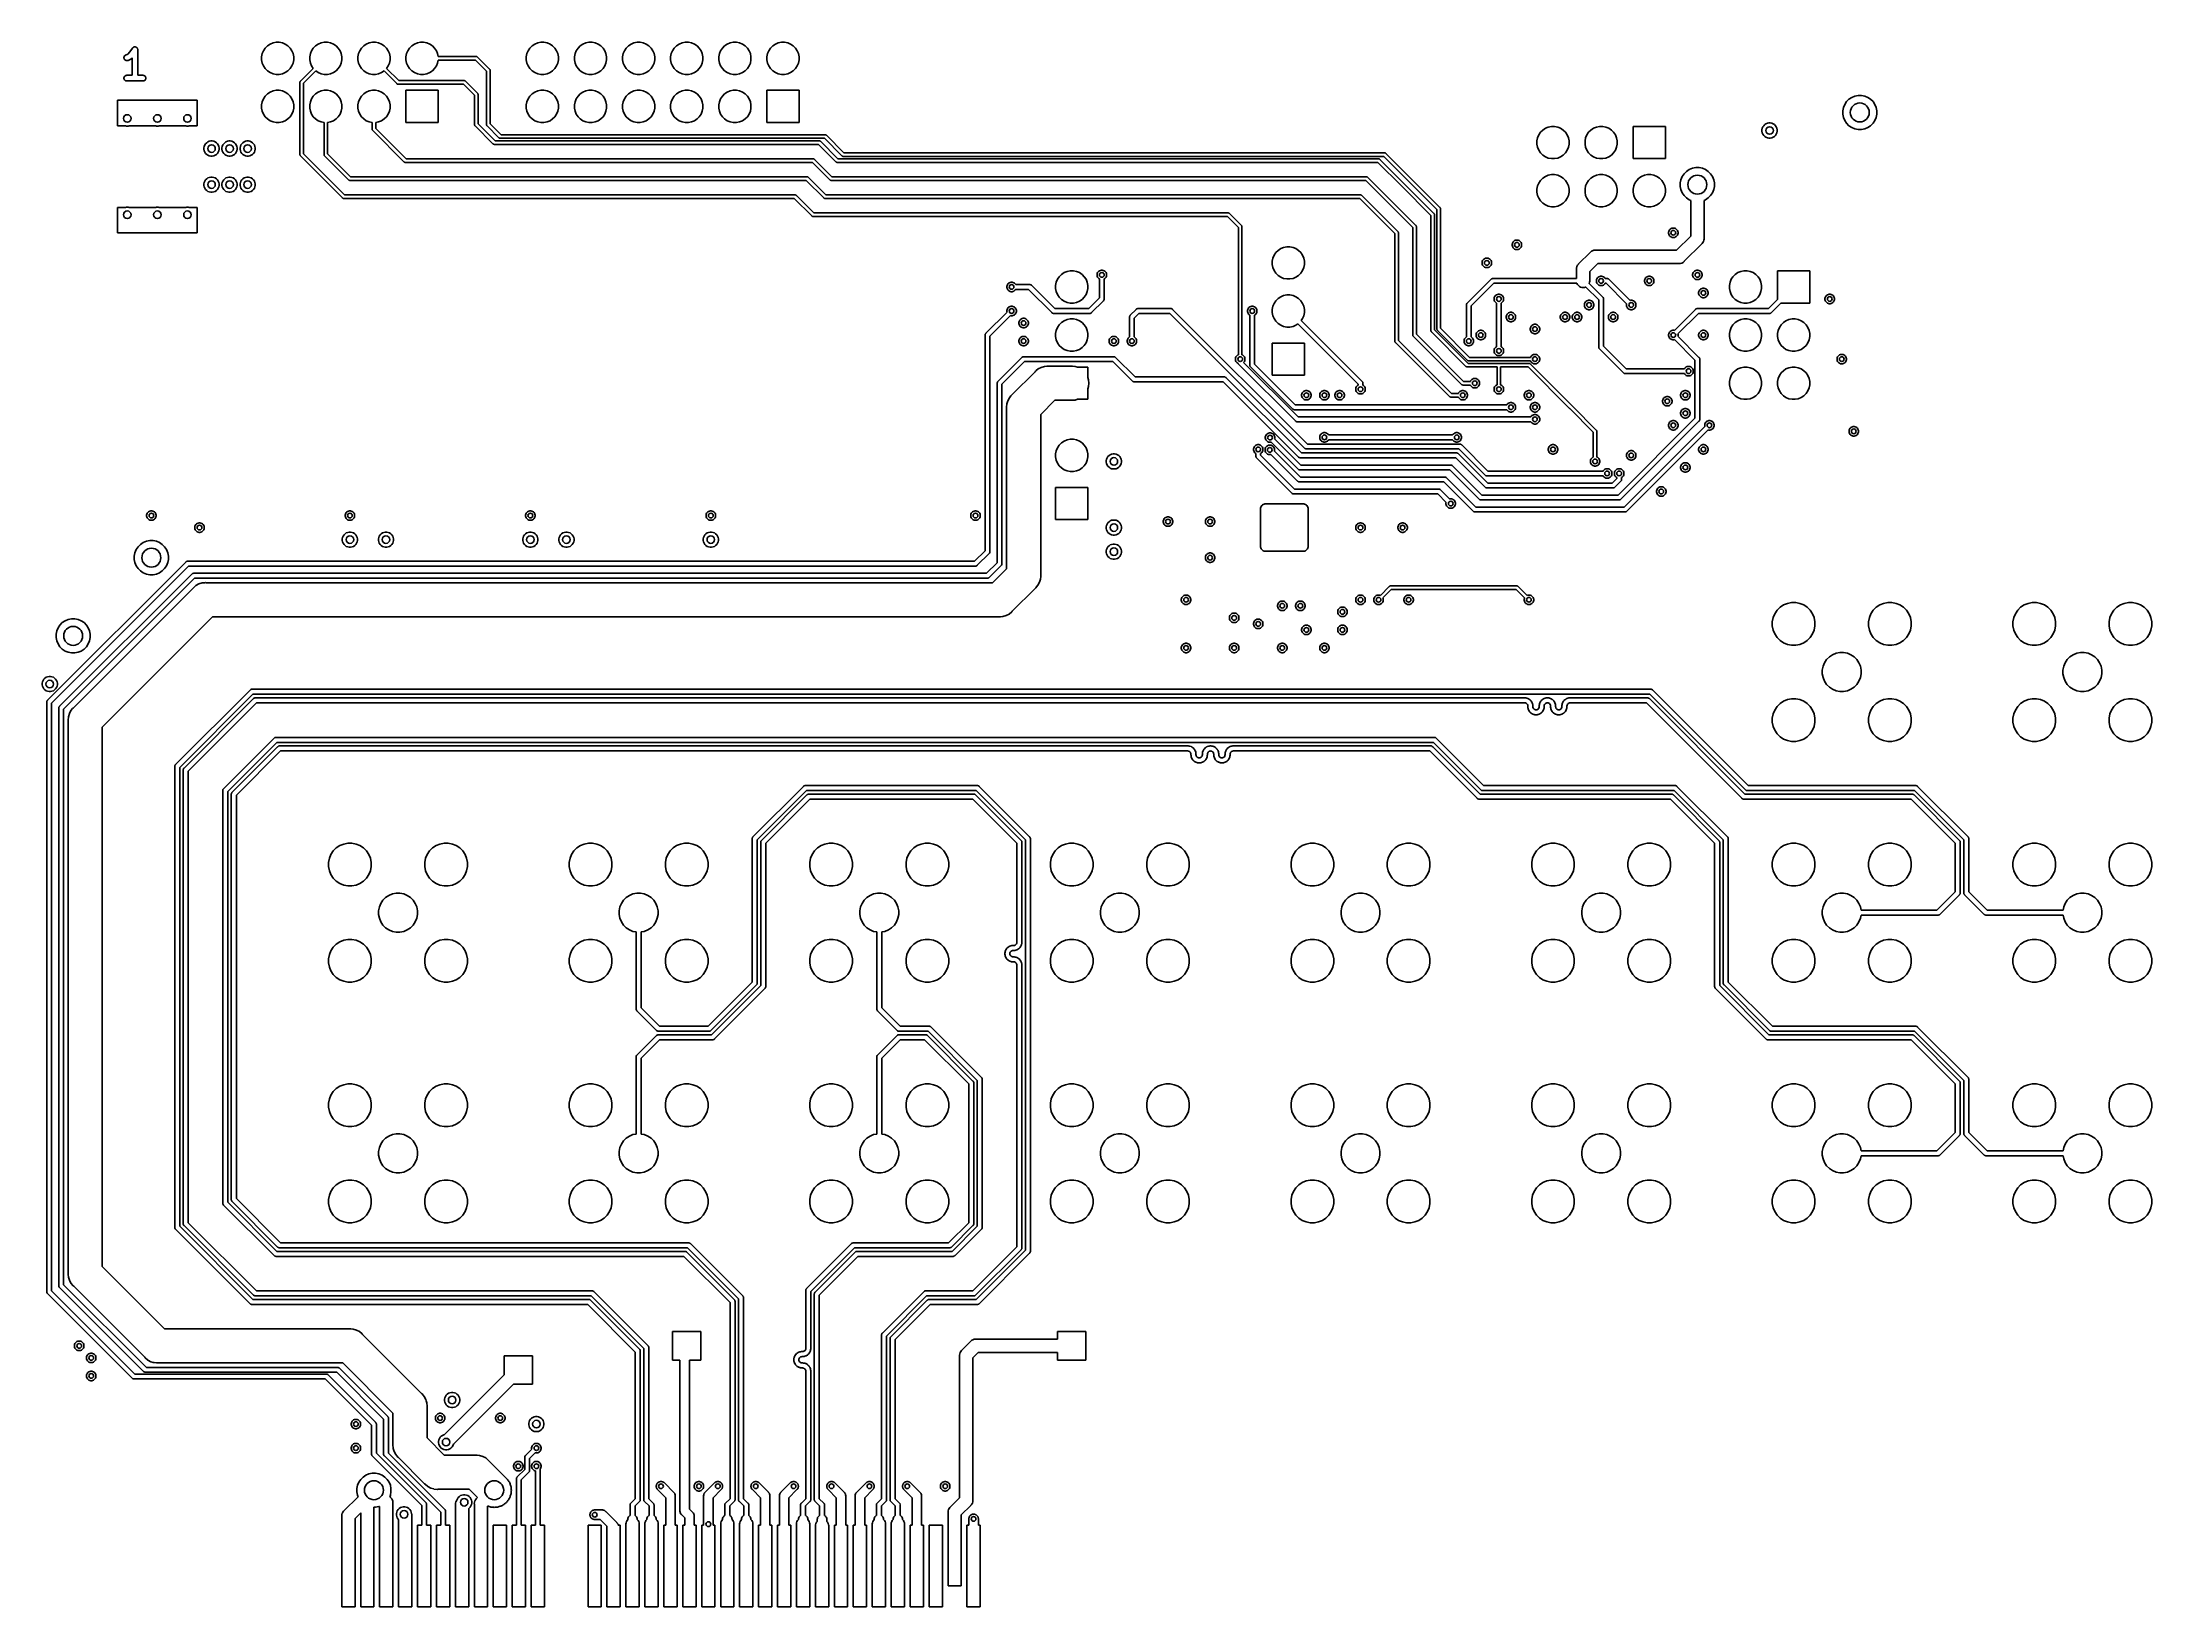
# Model space of a CAD drawing. Extents: x 4.56 to 8.94, y -5.14 to -1.89.
import ezdxf

# ---------------------------------------------------------------- set-up
doc = ezdxf.new("R2010")
doc.units = 0
doc.header["$MEASUREMENT"] = 0
doc.layers.add('BLACK', color=7, linetype='CONTINUOUS')

msp = doc.modelspace()

# ---------------------------------------------------------------- linework, layer by layer
at = {"layer": 'BLACK', "linetype": 'CONTINUOUS'}
for p, q in [((4.73048, -1.92439), (4.73052, -1.92324)), ((4.73067, -1.92553), (4.73048, -1.92439)), ((4.73052, -1.92324), (4.73078, -1.92211)), ((4.73107, -1.92661), (4.73067, -1.92553)), ((4.73078, -1.92211), (4.73125, -1.92106)), ((4.73168, -1.92759), (4.73107, -1.92661)), ((4.73125, -1.92106), (4.73192, -1.92012)), ((4.73247, -1.92843), (4.73168, -1.92759)), ((4.73192, -1.92012), (4.73276, -1.91933)), ((4.7334, -1.9291), (4.73247, -1.92843)), ((4.73276, -1.91933), (4.73373, -1.91872)), ((4.73373, -1.91872), (4.7385, -1.91634)), ((4.7385, -1.91634), (4.74303, -1.9118)), ((4.74464, -1.92647), (4.73902, -1.92928)), ((4.74303, -1.9118), (4.74833, -1.90385)), ((4.74492, -1.9263), (4.74464, -1.92647)), ((4.74522, -1.92614), (4.74492, -1.9263)), ((4.74541, -1.92599), (4.74522, -1.92614)), ((4.74562, -1.92586), (4.74541, -1.92599)), ((4.74586, -1.92563), (4.74562, -1.92586)), ((4.74612, -1.92542), (4.74586, -1.92563)), ((4.74618, -1.92537), (4.74612, -1.92542)), ((4.74734, -1.9242), (4.74618, -1.92537)), ((4.74734, -1.96028), (4.74734, -1.9242)), ((4.74833, -1.90385), (4.74837, -1.90379)), ((4.74837, -1.90379), (4.74838, -1.90379)), ((4.74838, -1.90378), (4.74873, -1.90336)), ((4.74838, -1.90379), (4.74838, -1.90378)), ((4.74838, -1.90379), (4.74838, -1.90379)), ((4.74873, -1.90336), (4.74912, -1.90291)), ((4.74912, -1.9029), (4.74956, -1.90256)), ((4.74912, -1.90291), (4.74912, -1.9029)), ((4.74912, -1.90291), (4.74912, -1.90291)), ((4.74956, -1.90256), (4.75001, -1.90219)), ((4.75001, -1.90219), (4.75002, -1.90219)), ((4.75002, -1.90218), (4.75052, -1.90192)), ((4.75002, -1.90219), (4.75002, -1.90218)), ((4.75052, -1.90192), (4.75104, -1.90165)), ((4.75104, -1.90165), (4.75159, -1.90149)), ((4.75104, -1.90165), (4.75104, -1.90165)), ((4.75104, -1.90165), (4.75104, -1.90165)), ((4.75159, -1.90149), (4.75214, -1.90133)), ((4.75214, -1.90133), (4.75215, -1.90133)), ((4.75215, -1.90133), (4.75272, -1.90128)), ((4.75215, -1.90133), (4.75215, -1.90133)), ((4.75272, -1.90128), (4.75329, -1.90122)), ((4.75329, -1.90122), (4.7533, -1.90122)), ((4.75329, -1.90122), (4.75329, -1.90122)), ((4.7533, -1.90122), (4.75387, -1.90128)), ((4.75387, -1.90128), (4.75444, -1.90134)), ((4.75444, -1.90134), (4.75444, -1.90135)), ((4.75444, -1.90135), (4.75444, -1.90135)), ((4.75444, -1.90135), (4.75501, -1.90152)), ((4.75501, -1.90152), (4.75554, -1.90168)), ((4.75554, -1.90168), (4.75554, -1.90169)), ((4.75554, -1.90169), (4.75555, -1.90169)), ((4.75555, -1.90169), (4.75604, -1.90196)), ((4.75604, -1.90196), (4.75655, -1.90223)), ((4.75655, -1.90223), (4.75655, -1.90224)), ((4.75655, -1.90224), (4.75656, -1.90224)), ((4.75656, -1.90224), (4.75698, -1.90259)), ((4.75698, -1.90259), (4.75744, -1.90297)), ((4.75744, -1.90297), (4.75744, -1.90297)), ((4.75744, -1.90297), (4.75744, -1.90297)), ((4.75744, -1.90297), (4.7578, -1.90341)), ((4.7578, -1.90341), (4.75817, -1.90386)), ((4.75817, -1.90386), (4.75817, -1.90386)), ((4.75817, -1.90386), (4.75817, -1.90387)), ((4.75817, -1.90387), (4.75844, -1.90437)), ((4.75844, -1.90437), (4.75871, -1.90488)), ((4.75871, -1.90488), (4.75871, -1.90488)), ((4.75871, -1.90488), (4.75871, -1.90489)), ((4.75871, -1.90489), (4.75888, -1.90544)), ((4.75888, -1.90544), (4.75904, -1.90598)), ((4.75904, -1.90598), (4.75904, -1.90599)), ((4.75904, -1.90599), (4.75904, -1.90599)), ((4.75904, -1.90599), (4.7591, -1.90657)), ((4.7591, -1.90657), (4.75915, -1.90713)), ((4.75915, -1.90713), (4.75915, -1.96028)), ((5.01654, -1.9217), (5.01782, -1.91524)), ((5.01654, -1.9283), (5.01654, -1.9217)), ((5.01782, -1.93476), (5.01654, -1.9283)), ((5.01782, -1.91524), (5.02034, -1.90915)), ((5.02034, -1.90915), (5.02401, -1.90367)), ((5.02401, -1.90367), (5.02867, -1.89901)), ((5.02867, -1.89901), (5.03415, -1.89534)), ((5.03415, -1.89534), (5.04024, -1.89282)), ((5.04024, -1.89282), (5.0467, -1.89154)), ((5.0467, -1.89154), (5.0533, -1.89154)), ((5.0533, -1.89154), (5.05976, -1.89282)), ((5.05976, -1.89282), (5.06585, -1.89534)), ((5.06585, -1.89534), (5.07133, -1.89901)), ((5.07133, -1.89901), (5.07599, -1.90367)), ((5.07599, -1.90367), (5.07966, -1.90915)), ((5.07966, -1.90915), (5.08218, -1.91524)), ((5.08218, -1.91524), (5.08346, -1.9217)), ((5.08346, -1.9283), (5.08218, -1.93476)), ((5.08346, -1.9217), (5.08346, -1.9283)), ((5.11654, -1.9217), (5.11782, -1.91524)), ((5.11654, -1.9283), (5.11654, -1.9217)), ((5.11782, -1.93476), (5.11654, -1.9283)), ((5.11782, -1.91524), (5.12034, -1.90915)), ((5.12034, -1.90915), (5.12401, -1.90367)), ((5.12401, -1.90367), (5.12867, -1.89901)), ((5.12867, -1.89901), (5.13415, -1.89534)), ((5.13415, -1.89534), (5.14024, -1.89282)), ((5.14024, -1.89282), (5.1467, -1.89154)), ((5.1467, -1.89154), (5.1533, -1.89154)), ((5.1533, -1.89154), (5.15976, -1.89282)), ((5.15976, -1.89282), (5.16585, -1.89534)), ((5.16585, -1.89534), (5.17133, -1.89901)), ((5.17133, -1.89901), (5.17599, -1.90367)), ((5.17599, -1.90367), (5.17966, -1.90915)), ((5.17966, -1.90915), (5.18218, -1.91524)), ((5.18218, -1.91524), (5.18346, -1.9217)), ((5.18346, -1.9283), (5.18218, -1.93476)), ((5.18346, -1.9217), (5.18346, -1.9283)), ((5.21654, -1.9217), (5.21782, -1.91524)), ((5.21654, -1.9283), (5.21654, -1.9217)), ((5.21782, -1.93476), (5.21654, -1.9283)), ((5.21782, -1.91524), (5.22034, -1.90915)), ((5.22034, -1.90915), (5.22401, -1.90367)), ((5.22401, -1.90367), (5.22867, -1.89901)), ((5.22867, -1.89901), (5.23415, -1.89534)), ((5.23415, -1.89534), (5.24024, -1.89282)), ((5.24024, -1.89282), (5.2467, -1.89154)), ((5.2467, -1.89154), (5.2533, -1.89154)), ((5.2533, -1.89154), (5.25976, -1.89282)), ((5.25976, -1.89282), (5.26585, -1.89534)), ((5.26585, -1.89534), (5.27133, -1.89901)), ((5.27133, -1.89901), (5.27599, -1.90367)), ((5.27599, -1.90367), (5.27966, -1.90915)), ((5.27966, -1.90915), (5.28218, -1.91524)), ((5.28218, -1.91524), (5.28346, -1.9217)), ((5.28346, -1.9283), (5.28218, -1.93476)), ((5.28346, -1.9217), (5.28346, -1.9283)), ((5.31654, -1.9217), (5.31782, -1.91524)), ((5.31654, -1.9283), (5.31654, -1.9217)), ((5.31782, -1.93476), (5.31654, -1.9283)), ((5.31782, -1.91524), (5.32034, -1.90915)), ((5.32034, -1.90915), (5.32401, -1.90367)), ((5.32401, -1.90367), (5.32867, -1.89901)), ((5.32867, -1.89901), (5.33415, -1.89534)), ((5.33415, -1.89534), (5.34024, -1.89282)), ((5.34024, -1.89282), (5.3467, -1.89154)), ((5.3467, -1.89154), (5.3533, -1.89154)), ((5.3533, -1.89154), (5.35976, -1.89282)), ((5.35976, -1.89282), (5.36585, -1.89534)), ((5.36585, -1.89534), (5.37133, -1.89901)), ((5.37133, -1.89901), (5.37599, -1.90367)), ((5.37599, -1.90367), (5.37966, -1.90915)), ((5.37966, -1.90915), (5.38218, -1.91524)), ((5.38218, -1.91524), (5.38338, -1.92126)), ((5.38338, -1.92874), (5.38218, -1.93476)), ((5.38338, -1.92126), (5.46232, -1.92126)), ((5.46095, -1.92874), (5.38338, -1.92874)), ((5.48376, -1.95155), (5.46095, -1.92874)), ((5.46232, -1.92126), (5.4625, -1.92124)), ((5.4625, -1.92124), (5.46268, -1.92126)), ((5.46268, -1.92126), (5.46268, -1.92126)), ((5.46268, -1.92126), (5.46323, -1.92131)), ((5.46323, -1.92131), (5.46394, -1.92153)), ((5.46394, -1.92153), (5.46459, -1.92188)), ((5.46459, -1.92188), (5.46516, -1.92234)), ((5.46516, -1.92234), (5.46527, -1.92249)), ((5.46527, -1.92249), (5.49002, -1.94723)), ((5.56654, -1.9217), (5.56782, -1.91524)), ((5.56654, -1.9283), (5.56654, -1.9217)), ((5.56782, -1.93476), (5.56654, -1.9283)), ((5.56782, -1.91524), (5.57034, -1.90915)), ((5.57034, -1.90915), (5.57401, -1.90367)), ((5.57401, -1.90367), (5.57867, -1.89901)), ((5.57867, -1.89901), (5.58415, -1.89534)), ((5.58415, -1.89534), (5.59024, -1.89282)), ((5.59024, -1.89282), (5.5967, -1.89154)), ((5.5967, -1.89154), (5.6033, -1.89154)), ((5.6033, -1.89154), (5.60976, -1.89282)), ((5.60976, -1.89282), (5.61585, -1.89534)), ((5.61585, -1.89534), (5.62133, -1.89901)), ((5.62133, -1.89901), (5.62599, -1.90367)), ((5.62599, -1.90367), (5.62966, -1.90915)), ((5.62966, -1.90915), (5.63218, -1.91524)), ((5.63218, -1.91524), (5.63346, -1.9217)), ((5.63346, -1.9283), (5.63218, -1.93476)), ((5.63346, -1.9217), (5.63346, -1.9283)), ((5.66654, -1.9217), (5.66782, -1.91524)), ((5.66654, -1.9283), (5.66654, -1.9217)), ((5.66782, -1.93476), (5.66654, -1.9283)), ((5.66782, -1.91524), (5.67034, -1.90915)), ((5.67034, -1.90915), (5.67401, -1.90367)), ((5.67401, -1.90367), (5.67867, -1.89901)), ((5.67867, -1.89901), (5.68415, -1.89534)), ((5.68415, -1.89534), (5.69024, -1.89282)), ((5.69024, -1.89282), (5.6967, -1.89154)), ((5.6967, -1.89154), (5.7033, -1.89154)), ((5.7033, -1.89154), (5.70976, -1.89282)), ((5.70976, -1.89282), (5.71585, -1.89534)), ((5.71585, -1.89534), (5.72133, -1.89901)), ((5.72133, -1.89901), (5.72599, -1.90367)), ((5.72599, -1.90367), (5.72966, -1.90915)), ((5.72966, -1.90915), (5.73218, -1.91524)), ((5.73218, -1.91524), (5.73346, -1.9217)), ((5.73346, -1.9283), (5.73218, -1.93476)), ((5.73346, -1.9217), (5.73346, -1.9283)), ((5.76654, -1.9217), (5.76782, -1.91524)), ((5.76654, -1.9283), (5.76654, -1.9217)), ((5.76782, -1.93476), (5.76654, -1.9283)), ((5.76782, -1.91524), (5.77034, -1.90915)), ((5.77034, -1.90915), (5.77401, -1.90367)), ((5.77401, -1.90367), (5.77867, -1.89901)), ((5.77867, -1.89901), (5.78415, -1.89534)), ((5.78415, -1.89534), (5.79024, -1.89282)), ((5.79024, -1.89282), (5.7967, -1.89154)), ((5.7967, -1.89154), (5.8033, -1.89154)), ((5.8033, -1.89154), (5.80976, -1.89282)), ((5.80976, -1.89282), (5.81585, -1.89534)), ((5.81585, -1.89534), (5.82133, -1.89901)), ((5.82133, -1.89901), (5.82599, -1.90367)), ((5.82599, -1.90367), (5.82966, -1.90915)), ((5.82966, -1.90915), (5.83218, -1.91524)), ((5.83218, -1.91524), (5.83346, -1.9217)), ((5.83346, -1.9283), (5.83218, -1.93476)), ((5.83346, -1.9217), (5.83346, -1.9283)), ((5.86654, -1.9217), (5.86782, -1.91524)), ((5.86654, -1.9283), (5.86654, -1.9217)), ((5.86782, -1.93476), (5.86654, -1.9283)), ((5.86782, -1.91524), (5.87034, -1.90915)), ((5.87034, -1.90915), (5.87401, -1.90367)), ((5.87401, -1.90367), (5.87867, -1.89901)), ((5.87867, -1.89901), (5.88415, -1.89534)), ((5.88415, -1.89534), (5.89024, -1.89282)), ((5.89024, -1.89282), (5.8967, -1.89154)), ((5.8967, -1.89154), (5.9033, -1.89154)), ((5.9033, -1.89154), (5.90976, -1.89282)), ((5.90976, -1.89282), (5.91585, -1.89534)), ((5.91585, -1.89534), (5.92133, -1.89901)), ((5.92133, -1.89901), (5.92599, -1.90367)), ((5.92599, -1.90367), (5.92966, -1.90915)), ((5.92966, -1.90915), (5.93218, -1.91524)), ((5.93218, -1.91524), (5.93346, -1.9217)), ((5.93346, -1.9283), (5.93218, -1.93476)), ((5.93346, -1.9217), (5.93346, -1.9283)), ((5.96654, -1.9217), (5.96782, -1.91524)), ((5.96654, -1.9283), (5.96654, -1.9217)), ((5.96782, -1.93476), (5.96654, -1.9283)), ((5.96782, -1.91524), (5.97034, -1.90915)), ((5.97034, -1.90915), (5.97401, -1.90367)), ((5.97401, -1.90367), (5.97867, -1.89901)), ((5.97867, -1.89901), (5.98415, -1.89534)), ((5.98415, -1.89534), (5.99024, -1.89282)), ((5.99024, -1.89282), (5.9967, -1.89154)), ((5.9967, -1.89154), (6.0033, -1.89154)), ((6.0033, -1.89154), (6.00976, -1.89282)), ((6.00976, -1.89282), (6.01585, -1.89534)), ((6.01585, -1.89534), (6.02133, -1.89901)), ((6.02133, -1.89901), (6.02599, -1.90367)), ((6.02599, -1.90367), (6.02966, -1.90915)), ((6.02966, -1.90915), (6.03218, -1.91524)), ((6.03218, -1.91524), (6.03346, -1.9217)), ((6.03346, -1.9283), (6.03218, -1.93476)), ((6.03346, -1.9217), (6.03346, -1.9283)), ((6.06654, -1.9217), (6.06782, -1.91524)), ((6.06654, -1.9283), (6.06654, -1.9217)), ((6.06782, -1.93476), (6.06654, -1.9283)), ((6.06782, -1.91524), (6.07034, -1.90915)), ((6.07034, -1.90915), (6.07401, -1.90367)), ((6.07401, -1.90367), (6.07867, -1.89901)), ((6.07867, -1.89901), (6.08415, -1.89534)), ((6.08415, -1.89534), (6.09024, -1.89282)), ((6.09024, -1.89282), (6.0967, -1.89154)), ((6.0967, -1.89154), (6.1033, -1.89154)), ((6.1033, -1.89154), (6.10976, -1.89282)), ((6.10976, -1.89282), (6.11585, -1.89534)), ((6.11585, -1.89534), (6.12133, -1.89901)), ((6.12133, -1.89901), (6.12599, -1.90367)), ((6.12599, -1.90367), (6.12966, -1.90915)), ((6.12966, -1.90915), (6.13218, -1.91524)), ((6.13218, -1.91524), (6.13346, -1.9217)), ((6.13346, -1.9283), (6.13218, -1.93476)), ((6.13346, -1.9217), (6.13346, -1.9283)), ((4.73047, -1.96614), (4.73059, -1.965)), ((4.73057, -1.96729), (4.73047, -1.96614)), ((4.7309, -1.9684), (4.73057, -1.96729)), ((4.73059, -1.965), (4.73093, -1.9639)), ((4.73143, -1.96942), (4.7309, -1.9684)), ((4.73093, -1.9639), (4.73148, -1.96288)), ((4.73216, -1.97032), (4.73143, -1.96942)), ((4.73148, -1.96288), (4.73221, -1.96199)), ((4.73304, -1.97106), (4.73216, -1.97032)), ((4.73221, -1.96199), (4.73311, -1.96127)), ((4.73405, -1.97161), (4.73304, -1.97106)), ((4.73311, -1.96127), (4.73412, -1.96072)), ((4.73445, -1.92958), (4.7334, -1.9291)), ((4.73515, -1.97196), (4.73405, -1.97161)), ((4.73412, -1.96072), (4.73523, -1.96039)), ((4.73557, -1.92985), (4.73445, -1.92958)), ((4.73629, -1.97209), (4.73515, -1.97196)), ((4.73523, -1.96039), (4.73638, -1.96028)), ((4.73672, -1.9299), (4.73557, -1.92985)), ((4.73638, -1.97209), (4.73629, -1.97209)), ((4.73638, -1.96028), (4.74734, -1.96028)), ((4.77012, -1.97209), (4.73638, -1.97209)), ((4.73786, -1.92972), (4.73672, -1.9299)), ((4.73894, -1.92932), (4.73786, -1.92972)), ((4.73902, -1.92928), (4.73894, -1.92932)), ((4.75915, -1.96028), (4.77012, -1.96028)), ((4.77012, -1.96028), (4.7702, -1.96028)), ((4.77127, -1.97198), (4.77012, -1.97209)), ((4.7702, -1.96028), (4.77135, -1.96041)), ((4.77237, -1.97164), (4.77127, -1.97198)), ((4.77135, -1.96041), (4.77245, -1.96076)), ((4.77339, -1.9711), (4.77237, -1.97164)), ((4.77245, -1.96076), (4.77346, -1.96131)), ((4.77428, -1.97037), (4.77339, -1.9711)), ((4.77346, -1.96131), (4.77434, -1.96205)), ((4.77502, -1.96949), (4.77428, -1.97037)), ((4.77434, -1.96205), (4.77506, -1.96295)), ((4.77556, -1.96847), (4.77502, -1.96949)), ((4.77506, -1.96295), (4.7756, -1.96397)), ((4.77591, -1.96737), (4.77556, -1.96847)), ((4.7756, -1.96397), (4.77592, -1.96508)), ((4.77603, -1.96623), (4.77591, -1.96737)), ((4.77592, -1.96508), (4.77603, -1.96623)), ((5.02034, -1.94085), (5.01782, -1.93476)), ((5.02401, -1.94633), (5.02034, -1.94085)), ((5.02867, -1.95099), (5.02401, -1.94633)), ((5.03415, -1.95466), (5.02867, -1.95099)), ((5.04024, -1.95718), (5.03415, -1.95466)), ((5.0467, -1.95846), (5.04024, -1.95718)), ((5.0533, -1.95846), (5.0467, -1.95846)), ((5.05976, -1.95718), (5.0533, -1.95846)), ((5.06585, -1.95466), (5.05976, -1.95718)), ((5.07133, -1.95099), (5.06585, -1.95466)), ((5.07599, -1.94633), (5.07133, -1.95099)), ((5.07966, -1.94085), (5.07599, -1.94633)), ((5.08218, -1.93476), (5.07966, -1.94085)), ((5.09701, -1.97274), (5.09734, -1.97234)), ((5.09734, -1.97234), (5.09749, -1.97223)), ((5.09749, -1.97223), (5.12375, -1.94596)), ((5.12904, -1.95125), (5.10374, -1.97655)), ((5.12034, -1.94085), (5.11782, -1.93476)), ((5.12375, -1.94596), (5.12034, -1.94085)), ((5.13415, -1.95466), (5.12904, -1.95125)), ((5.14024, -1.95718), (5.13415, -1.95466)), ((5.1467, -1.95846), (5.14024, -1.95718)), ((5.1533, -1.95846), (5.1467, -1.95846)), ((5.15976, -1.95718), (5.1533, -1.95846)), ((5.16585, -1.95466), (5.15976, -1.95718)), ((5.17133, -1.95099), (5.16585, -1.95466)), ((5.17599, -1.94633), (5.17133, -1.95099)), ((5.17966, -1.94085), (5.17599, -1.94633)), ((5.18218, -1.93476), (5.17966, -1.94085)), ((5.22034, -1.94085), (5.21782, -1.93476)), ((5.22401, -1.94633), (5.22034, -1.94085)), ((5.22867, -1.95099), (5.22401, -1.94633)), ((5.23415, -1.95466), (5.22867, -1.95099)), ((5.24024, -1.95718), (5.23415, -1.95466)), ((5.2467, -1.95846), (5.24024, -1.95718)), ((5.2533, -1.95846), (5.2467, -1.95846)), ((5.25976, -1.95718), (5.2533, -1.95846)), ((5.26585, -1.95466), (5.25976, -1.95718)), ((5.27096, -1.95125), (5.26585, -1.95466)), ((5.29723, -1.97751), (5.27096, -1.95125)), ((5.27966, -1.94085), (5.27625, -1.94596)), ((5.27625, -1.94596), (5.30155, -1.97126)), ((5.28218, -1.93476), (5.27966, -1.94085)), ((5.30155, -1.97126), (5.43732, -1.97126)), ((5.32034, -1.94085), (5.31782, -1.93476)), ((5.32401, -1.94633), (5.32034, -1.94085)), ((5.32867, -1.95099), (5.32401, -1.94633)), ((5.33415, -1.95466), (5.32867, -1.95099)), ((5.34024, -1.95718), (5.33415, -1.95466)), ((5.3467, -1.95846), (5.34024, -1.95718)), ((5.3533, -1.95846), (5.3467, -1.95846)), ((5.35976, -1.95718), (5.3533, -1.95846)), ((5.36585, -1.95466), (5.35976, -1.95718)), ((5.37133, -1.95099), (5.36585, -1.95466)), ((5.37599, -1.94633), (5.37133, -1.95099)), ((5.37966, -1.94085), (5.37599, -1.94633)), ((5.38218, -1.93476), (5.37966, -1.94085)), ((5.43732, -1.97126), (5.4375, -1.97124)), ((5.4375, -1.97124), (5.43768, -1.97126)), ((5.43768, -1.97126), (5.43768, -1.97126)), ((5.43768, -1.97126), (5.43823, -1.97131)), ((5.43823, -1.97131), (5.43894, -1.97153)), ((5.43894, -1.97153), (5.43959, -1.97188)), ((5.43959, -1.97188), (5.44016, -1.97234)), ((5.44016, -1.97234), (5.44027, -1.97249)), ((5.44027, -1.97249), (5.46502, -1.99723)), ((5.48376, -2.06232), (5.48376, -1.95155)), ((5.49002, -1.94723), (5.49016, -1.94734)), ((5.49016, -1.94734), (5.49027, -1.94748)), ((5.49027, -1.94748), (5.49027, -1.94749)), ((5.49027, -1.94749), (5.49062, -1.94791)), ((5.49062, -1.94791), (5.49062, -1.94791)), ((5.49062, -1.94791), (5.49097, -1.94856)), ((5.49097, -1.94856), (5.49119, -1.94927)), ((5.49119, -1.94927), (5.49124, -1.94982)), ((5.49124, -1.94982), (5.49126, -1.95)), ((5.49126, -1.95), (5.49124, -1.95018)), ((5.49124, -1.95018), (5.49124, -2.06095)), ((5.57034, -1.94085), (5.56782, -1.93476)), ((5.57401, -1.94633), (5.57034, -1.94085)), ((5.57867, -1.95099), (5.57401, -1.94633)), ((5.58415, -1.95466), (5.57867, -1.95099)), ((5.59024, -1.95718), (5.58415, -1.95466)), ((5.5967, -1.95846), (5.59024, -1.95718)), ((5.6033, -1.95846), (5.5967, -1.95846)), ((5.60976, -1.95718), (5.6033, -1.95846)), ((5.61585, -1.95466), (5.60976, -1.95718)), ((5.62133, -1.95099), (5.61585, -1.95466)), ((5.62599, -1.94633), (5.62133, -1.95099)), ((5.62966, -1.94085), (5.62599, -1.94633)), ((5.63218, -1.93476), (5.62966, -1.94085)), ((5.67034, -1.94085), (5.66782, -1.93476)), ((5.67401, -1.94633), (5.67034, -1.94085)), ((5.67867, -1.95099), (5.67401, -1.94633)), ((5.68415, -1.95466), (5.67867, -1.95099)), ((5.69024, -1.95718), (5.68415, -1.95466)), ((5.6967, -1.95846), (5.69024, -1.95718)), ((5.7033, -1.95846), (5.6967, -1.95846)), ((5.70976, -1.95718), (5.7033, -1.95846)), ((5.71585, -1.95466), (5.70976, -1.95718)), ((5.72133, -1.95099), (5.71585, -1.95466)), ((5.72599, -1.94633), (5.72133, -1.95099)), ((5.72966, -1.94085), (5.72599, -1.94633)), ((5.73218, -1.93476), (5.72966, -1.94085)), ((5.77034, -1.94085), (5.76782, -1.93476)), ((5.77401, -1.94633), (5.77034, -1.94085)), ((5.77867, -1.95099), (5.77401, -1.94633)), ((5.78415, -1.95466), (5.77867, -1.95099)), ((5.79024, -1.95718), (5.78415, -1.95466)), ((5.7967, -1.95846), (5.79024, -1.95718)), ((5.8033, -1.95846), (5.7967, -1.95846)), ((5.80976, -1.95718), (5.8033, -1.95846)), ((5.81585, -1.95466), (5.80976, -1.95718)), ((5.82133, -1.95099), (5.81585, -1.95466)), ((5.82599, -1.94633), (5.82133, -1.95099)), ((5.82966, -1.94085), (5.82599, -1.94633)), ((5.83218, -1.93476), (5.82966, -1.94085)), ((5.87034, -1.94085), (5.86782, -1.93476)), ((5.87401, -1.94633), (5.87034, -1.94085)), ((5.87867, -1.95099), (5.87401, -1.94633)), ((5.88415, -1.95466), (5.87867, -1.95099)), ((5.89024, -1.95718), (5.88415, -1.95466)), ((5.8967, -1.95846), (5.89024, -1.95718)), ((5.9033, -1.95846), (5.8967, -1.95846)), ((5.90976, -1.95718), (5.9033, -1.95846)), ((5.91585, -1.95466), (5.90976, -1.95718)), ((5.92133, -1.95099), (5.91585, -1.95466)), ((5.92599, -1.94633), (5.92133, -1.95099)), ((5.92966, -1.94085), (5.92599, -1.94633)), ((5.93218, -1.93476), (5.92966, -1.94085)), ((5.97034, -1.94085), (5.96782, -1.93476)), ((5.97401, -1.94633), (5.97034, -1.94085)), ((5.97867, -1.95099), (5.97401, -1.94633)), ((5.98415, -1.95466), (5.97867, -1.95099)), ((5.99024, -1.95718), (5.98415, -1.95466)), ((5.9967, -1.95846), (5.99024, -1.95718)), ((6.0033, -1.95846), (5.9967, -1.95846)), ((6.00976, -1.95718), (6.0033, -1.95846)), ((6.01585, -1.95466), (6.00976, -1.95718)), ((6.02133, -1.95099), (6.01585, -1.95466)), ((6.02599, -1.94633), (6.02133, -1.95099)), ((6.02966, -1.94085), (6.02599, -1.94633)), ((6.03218, -1.93476), (6.02966, -1.94085)), ((6.07034, -1.94085), (6.06782, -1.93476)), ((6.07401, -1.94633), (6.07034, -1.94085)), ((6.07867, -1.95099), (6.07401, -1.94633)), ((6.08415, -1.95466), (6.07867, -1.95099)), ((6.09024, -1.95718), (6.08415, -1.95466)), ((6.0967, -1.95846), (6.09024, -1.95718)), ((6.1033, -1.95846), (6.0967, -1.95846)), ((6.10976, -1.95718), (6.1033, -1.95846)), ((6.11585, -1.95466), (6.10976, -1.95718)), ((6.12133, -1.95099), (6.11585, -1.95466)), ((6.12599, -1.94633), (6.12133, -1.95099)), ((6.12966, -1.94085), (6.12599, -1.94633)), ((6.13218, -1.93476), (6.12966, -1.94085)), ((4.71732, -2.06535), (4.71732, -2.0122)), ((4.71732, -2.0122), (4.88268, -2.0122)), ((4.88268, -2.0122), (4.88268, -2.06535)), ((5.01654, -2.0217), (5.01782, -2.01524)), ((5.01782, -2.01524), (5.02034, -2.00915)), ((5.02034, -2.00915), (5.02401, -2.00367)), ((5.02401, -2.00367), (5.02867, -1.99901)), ((5.02867, -1.99901), (5.03415, -1.99534)), ((5.03415, -1.99534), (5.04024, -1.99282)), ((5.04024, -1.99282), (5.0467, -1.99154)), ((5.0467, -1.99154), (5.0533, -1.99154)), ((5.0533, -1.99154), (5.05976, -1.99282)), ((5.05976, -1.99282), (5.06585, -1.99534)), ((5.06585, -1.99534), (5.07133, -1.99901)), ((5.07133, -1.99901), (5.07599, -2.00367)), ((5.07599, -2.00367), (5.07966, -2.00915)), ((5.07966, -2.00915), (5.08218, -2.01524)), ((5.08218, -2.01524), (5.08346, -2.0217)), ((5.09624, -1.975), (5.09626, -1.97482)), ((5.09626, -1.97518), (5.09624, -1.975)), ((5.09626, -1.97482), (5.09631, -1.97427)), ((5.09626, -2.12482), (5.09626, -1.97518)), ((5.09631, -1.97427), (5.09653, -1.97356)), ((5.09653, -1.97356), (5.09688, -1.97291)), ((5.09653, -1.97356), (5.09653, -1.97356)), ((5.09688, -1.97291), (5.09701, -1.97274)), ((5.10374, -1.97655), (5.10374, -2.12345)), ((5.11654, -2.0217), (5.11782, -2.01524)), ((5.11782, -2.01524), (5.12034, -2.00915)), ((5.12034, -2.00915), (5.12401, -2.00367)), ((5.12401, -2.00367), (5.12867, -1.99901)), ((5.12867, -1.99901), (5.13415, -1.99534)), ((5.13415, -1.99534), (5.14024, -1.99282)), ((5.14024, -1.99282), (5.1467, -1.99154)), ((5.1467, -1.99154), (5.1533, -1.99154)), ((5.1533, -1.99154), (5.15976, -1.99282)), ((5.15976, -1.99282), (5.16585, -1.99534)), ((5.16585, -1.99534), (5.17133, -1.99901)), ((5.17133, -1.99901), (5.17599, -2.00367)), ((5.17599, -2.00367), (5.17966, -2.00915)), ((5.17966, -2.00915), (5.18218, -2.01524)), ((5.18218, -2.01524), (5.18346, -2.0217)), ((5.21654, -2.0217), (5.21782, -2.01524)), ((5.21782, -2.01524), (5.22034, -2.00915)), ((5.22034, -2.00915), (5.22401, -2.00367)), ((5.22401, -2.00367), (5.22867, -1.99901)), ((5.22867, -1.99901), (5.23415, -1.99534)), ((5.23415, -1.99534), (5.24024, -1.99282)), ((5.24024, -1.99282), (5.2467, -1.99154)), ((5.2467, -1.99154), (5.2533, -1.99154)), ((5.2533, -1.99154), (5.25976, -1.99282)), ((5.25976, -1.99282), (5.26585, -1.99534)), ((5.26585, -1.99534), (5.27133, -1.99901)), ((5.27133, -1.99901), (5.27599, -2.00367)), ((5.27599, -2.00367), (5.27966, -2.00915)), ((5.27966, -2.00915), (5.28218, -2.01524)), ((5.28218, -2.01524), (5.28346, -2.0217)), ((5.29734, -1.97766), (5.29723, -1.97751)), ((5.29767, -1.97793), (5.29734, -1.97766)), ((5.29791, -1.97812), (5.29767, -1.97793)), ((5.29856, -1.97847), (5.29791, -1.97812)), ((5.29927, -1.97869), (5.29856, -1.97847)), ((5.29982, -1.97874), (5.29927, -1.97869)), ((5.3, -1.97876), (5.29982, -1.97874)), ((5.29982, -1.97874), (5.29982, -1.97874)), ((5.30018, -1.97874), (5.3, -1.97876)), ((5.43595, -1.97874), (5.30018, -1.97874)), ((5.31654, -2.05846), (5.31654, -1.99154)), ((5.31654, -1.99154), (5.38346, -1.99154)), ((5.38346, -1.99154), (5.38346, -2.05846)), ((5.45876, -2.00155), (5.43595, -1.97874)), ((5.45876, -2.06232), (5.45876, -2.00155)), ((5.46502, -1.99723), (5.46516, -1.99734)), ((5.46516, -1.99734), (5.46527, -1.99748)), ((5.46527, -1.99748), (5.46527, -1.99749)), ((5.46527, -1.99749), (5.46562, -1.99791)), ((5.46562, -1.99791), (5.46562, -1.99791)), ((5.46562, -1.99791), (5.46597, -1.99856)), ((5.46597, -1.99856), (5.46619, -1.99927)), ((5.46619, -1.99927), (5.46624, -1.99982)), ((5.46624, -1.99982), (5.46626, -2)), ((5.46626, -2), (5.46624, -2.00018)), ((5.46624, -2.00018), (5.46624, -2.06095)), ((5.56654, -2.0217), (5.56782, -2.01524)), ((5.56782, -2.01524), (5.57034, -2.00915)), ((5.57034, -2.00915), (5.57401, -2.00367)), ((5.57401, -2.00367), (5.57867, -1.99901)), ((5.57867, -1.99901), (5.58415, -1.99534)), ((5.58415, -1.99534), (5.59024, -1.99282)), ((5.59024, -1.99282), (5.5967, -1.99154)), ((5.5967, -1.99154), (5.6033, -1.99154)), ((5.6033, -1.99154), (5.60976, -1.99282)), ((5.60976, -1.99282), (5.61585, -1.99534)), ((5.61585, -1.99534), (5.62133, -1.99901)), ((5.62133, -1.99901), (5.62599, -2.00367)), ((5.62599, -2.00367), (5.62966, -2.00915)), ((5.62966, -2.00915), (5.63218, -2.01524)), ((5.63218, -2.01524), (5.63346, -2.0217)), ((5.66654, -2.0217), (5.66782, -2.01524)), ((5.66782, -2.01524), (5.67034, -2.00915)), ((5.67034, -2.00915), (5.67401, -2.00367)), ((5.67401, -2.00367), (5.67867, -1.99901)), ((5.67867, -1.99901), (5.68415, -1.99534)), ((5.68415, -1.99534), (5.69024, -1.99282)), ((5.69024, -1.99282), (5.6967, -1.99154)), ((5.6967, -1.99154), (5.7033, -1.99154)), ((5.7033, -1.99154), (5.70976, -1.99282)), ((5.70976, -1.99282), (5.71585, -1.99534)), ((5.71585, -1.99534), (5.72133, -1.99901)), ((5.72133, -1.99901), (5.72599, -2.00367)), ((5.72599, -2.00367), (5.72966, -2.00915)), ((5.72966, -2.00915), (5.73218, -2.01524)), ((5.73218, -2.01524), (5.73346, -2.0217)), ((5.76654, -2.0217), (5.76782, -2.01524)), ((5.76782, -2.01524), (5.77034, -2.00915)), ((5.77034, -2.00915), (5.77401, -2.00367)), ((5.77401, -2.00367), (5.77867, -1.99901)), ((5.77867, -1.99901), (5.78415, -1.99534)), ((5.78415, -1.99534), (5.79024, -1.99282)), ((5.79024, -1.99282), (5.7967, -1.99154)), ((5.7967, -1.99154), (5.8033, -1.99154)), ((5.8033, -1.99154), (5.80976, -1.99282)), ((5.80976, -1.99282), (5.81585, -1.99534)), ((5.81585, -1.99534), (5.82133, -1.99901)), ((5.82133, -1.99901), (5.82599, -2.00367)), ((5.82599, -2.00367), (5.82966, -2.00915)), ((5.82966, -2.00915), (5.83218, -2.01524)), ((5.83218, -2.01524), (5.83346, -2.0217)), ((5.86654, -2.0217), (5.86782, -2.01524)), ((5.86782, -2.01524), (5.87034, -2.00915)), ((5.87034, -2.00915), (5.87401, -2.00367)), ((5.87401, -2.00367), (5.87867, -1.99901)), ((5.87867, -1.99901), (5.88415, -1.99534)), ((5.88415, -1.99534), (5.89024, -1.99282)), ((5.89024, -1.99282), (5.8967, -1.99154)), ((5.8967, -1.99154), (5.9033, -1.99154)), ((5.9033, -1.99154), (5.90976, -1.99282)), ((5.90976, -1.99282), (5.91585, -1.99534)), ((5.91585, -1.99534), (5.92133, -1.99901)), ((5.92133, -1.99901), (5.92599, -2.00367)), ((5.92599, -2.00367), (5.92966, -2.00915)), ((5.92966, -2.00915), (5.93218, -2.01524)), ((5.93218, -2.01524), (5.93346, -2.0217)), ((5.96654, -2.0217), (5.96782, -2.01524)), ((5.96782, -2.01524), (5.97034, -2.00915)), ((5.97034, -2.00915), (5.97401, -2.00367)), ((5.97401, -2.00367), (5.97867, -1.99901)), ((5.97867, -1.99901), (5.98415, -1.99534)), ((5.98415, -1.99534), (5.99024, -1.99282)), ((5.99024, -1.99282), (5.9967, -1.99154)), ((5.9967, -1.99154), (6.0033, -1.99154)), ((6.0033, -1.99154), (6.00976, -1.99282)), ((6.00976, -1.99282), (6.01585, -1.99534)), ((6.01585, -1.99534), (6.02133, -1.99901)), ((6.02133, -1.99901), (6.02599, -2.00367)), ((6.02599, -2.00367), (6.02966, -2.00915)), ((6.02966, -2.00915), (6.03218, -2.01524)), ((6.03218, -2.01524), (6.03346, -2.0217)), ((6.06654, -2.05846), (6.06654, -1.99154)), ((6.06654, -1.99154), (6.13346, -1.99154)), ((6.13346, -1.99154), (6.13346, -2.05846)), ((8.3061, -2.02072), (8.30998, -2.01491)), ((8.30998, -2.01491), (8.31491, -2.00998)), ((8.31491, -2.00998), (8.32072, -2.0061)), ((8.32072, -2.0061), (8.32716, -2.00343)), ((8.32716, -2.00343), (8.33401, -2.00207)), ((8.33401, -2.00207), (8.34099, -2.00207)), ((8.34099, -2.00207), (8.34784, -2.00343)), ((8.34784, -2.00343), (8.35428, -2.0061)), ((8.35428, -2.0061), (8.36009, -2.00998)), ((8.36009, -2.00998), (8.36502, -2.01491)), ((8.36502, -2.01491), (8.3689, -2.02072)), ((5.01654, -2.0283), (5.01654, -2.0217)), ((5.01782, -2.03476), (5.01654, -2.0283)), ((5.02034, -2.04085), (5.01782, -2.03476)), ((5.02401, -2.04633), (5.02034, -2.04085)), ((5.02867, -2.05099), (5.02401, -2.04633)), ((5.03415, -2.05466), (5.02867, -2.05099)), ((5.04024, -2.05718), (5.03415, -2.05466)), ((5.0467, -2.05846), (5.04024, -2.05718)), ((5.0533, -2.05846), (5.0467, -2.05846)), ((5.05976, -2.05718), (5.0533, -2.05846)), ((5.06585, -2.05466), (5.05976, -2.05718)), ((5.07133, -2.05099), (5.06585, -2.05466)), ((5.07599, -2.04633), (5.07133, -2.05099)), ((5.07966, -2.04085), (5.07599, -2.04633)), ((5.08218, -2.03476), (5.07966, -2.04085)), ((5.08346, -2.0283), (5.08218, -2.03476)), ((5.08346, -2.0217), (5.08346, -2.0283)), ((5.11654, -2.0283), (5.11654, -2.0217)), ((5.11782, -2.03476), (5.11654, -2.0283)), ((5.12034, -2.04085), (5.11782, -2.03476)), ((5.12401, -2.04633), (5.12034, -2.04085)), ((5.12867, -2.05099), (5.12401, -2.04633)), ((5.13415, -2.05466), (5.12867, -2.05099)), ((5.14024, -2.05718), (5.13415, -2.05466)), ((5.14626, -2.05838), (5.14024, -2.05718)), ((5.14626, -2.07214), (5.14626, -2.05838)), ((5.15976, -2.05718), (5.15374, -2.05838)), ((5.15374, -2.05838), (5.15374, -2.12345)), ((5.16585, -2.05466), (5.15976, -2.05718)), ((5.17133, -2.05099), (5.16585, -2.05466)), ((5.17599, -2.04633), (5.17133, -2.05099)), ((5.17966, -2.04085), (5.17599, -2.04633)), ((5.18218, -2.03476), (5.17966, -2.04085)), ((5.18346, -2.0283), (5.18218, -2.03476)), ((5.18346, -2.0217), (5.18346, -2.0283)), ((5.21654, -2.0283), (5.21654, -2.0217)), ((5.21782, -2.03476), (5.21654, -2.0283)), ((5.22034, -2.04085), (5.21782, -2.03476)), ((5.22401, -2.04633), (5.22034, -2.04085)), ((5.22867, -2.05099), (5.22401, -2.04633)), ((5.23415, -2.05466), (5.22867, -2.05099)), ((5.24024, -2.05718), (5.23415, -2.05466)), ((5.24626, -2.05838), (5.24024, -2.05718)), ((5.24626, -2.07214), (5.24626, -2.05838)), ((5.25976, -2.05718), (5.25374, -2.05838)), ((5.25374, -2.05838), (5.25374, -2.07078)), ((5.26585, -2.05466), (5.25976, -2.05718)), ((5.27133, -2.05099), (5.26585, -2.05466)), ((5.27599, -2.04633), (5.27133, -2.05099)), ((5.27966, -2.04085), (5.27599, -2.04633)), ((5.28218, -2.03476), (5.27966, -2.04085)), ((5.28346, -2.0283), (5.28218, -2.03476)), ((5.28346, -2.0217), (5.28346, -2.0283)), ((5.38346, -2.05846), (5.31654, -2.05846)), ((5.56654, -2.0283), (5.56654, -2.0217)), ((5.56782, -2.03476), (5.56654, -2.0283)), ((5.57034, -2.04085), (5.56782, -2.03476)), ((5.57401, -2.04633), (5.57034, -2.04085)), ((5.57867, -2.05099), (5.57401, -2.04633)), ((5.58415, -2.05466), (5.57867, -2.05099)), ((5.59024, -2.05718), (5.58415, -2.05466)), ((5.5967, -2.05846), (5.59024, -2.05718)), ((5.6033, -2.05846), (5.5967, -2.05846)), ((5.60976, -2.05718), (5.6033, -2.05846)), ((5.61585, -2.05466), (5.60976, -2.05718)), ((5.62133, -2.05099), (5.61585, -2.05466)), ((5.62599, -2.04633), (5.62133, -2.05099)), ((5.62966, -2.04085), (5.62599, -2.04633)), ((5.63218, -2.03476), (5.62966, -2.04085)), ((5.63346, -2.0283), (5.63218, -2.03476)), ((5.63346, -2.0217), (5.63346, -2.0283)), ((5.66654, -2.0283), (5.66654, -2.0217)), ((5.66782, -2.03476), (5.66654, -2.0283)), ((5.67034, -2.04085), (5.66782, -2.03476)), ((5.67401, -2.04633), (5.67034, -2.04085)), ((5.67867, -2.05099), (5.67401, -2.04633)), ((5.68415, -2.05466), (5.67867, -2.05099)), ((5.69024, -2.05718), (5.68415, -2.05466)), ((5.6967, -2.05846), (5.69024, -2.05718)), ((5.7033, -2.05846), (5.6967, -2.05846)), ((5.70976, -2.05718), (5.7033, -2.05846)), ((5.71585, -2.05466), (5.70976, -2.05718)), ((5.72133, -2.05099), (5.71585, -2.05466)), ((5.72599, -2.04633), (5.72133, -2.05099)), ((5.72966, -2.04085), (5.72599, -2.04633)), ((5.73218, -2.03476), (5.72966, -2.04085)), ((5.73346, -2.0283), (5.73218, -2.03476)), ((5.73346, -2.0217), (5.73346, -2.0283)), ((5.76654, -2.0283), (5.76654, -2.0217)), ((5.76782, -2.03476), (5.76654, -2.0283)), ((5.77034, -2.04085), (5.76782, -2.03476)), ((5.77401, -2.04633), (5.77034, -2.04085)), ((5.77867, -2.05099), (5.77401, -2.04633)), ((5.78415, -2.05466), (5.77867, -2.05099)), ((5.79024, -2.05718), (5.78415, -2.05466)), ((5.7967, -2.05846), (5.79024, -2.05718)), ((5.8033, -2.05846), (5.7967, -2.05846)), ((5.80976, -2.05718), (5.8033, -2.05846)), ((5.81585, -2.05466), (5.80976, -2.05718)), ((5.82133, -2.05099), (5.81585, -2.05466)), ((5.82599, -2.04633), (5.82133, -2.05099)), ((5.82966, -2.04085), (5.82599, -2.04633)), ((5.83218, -2.03476), (5.82966, -2.04085)), ((5.83346, -2.0283), (5.83218, -2.03476)), ((5.83346, -2.0217), (5.83346, -2.0283)), ((5.86654, -2.0283), (5.86654, -2.0217)), ((5.86782, -2.03476), (5.86654, -2.0283)), ((5.87034, -2.04085), (5.86782, -2.03476)), ((5.87401, -2.04633), (5.87034, -2.04085)), ((5.87867, -2.05099), (5.87401, -2.04633)), ((5.88415, -2.05466), (5.87867, -2.05099)), ((5.89024, -2.05718), (5.88415, -2.05466)), ((5.8967, -2.05846), (5.89024, -2.05718)), ((5.9033, -2.05846), (5.8967, -2.05846)), ((5.90976, -2.05718), (5.9033, -2.05846)), ((5.91585, -2.05466), (5.90976, -2.05718)), ((5.92133, -2.05099), (5.91585, -2.05466)), ((5.92599, -2.04633), (5.92133, -2.05099)), ((5.92966, -2.04085), (5.92599, -2.04633)), ((5.93218, -2.03476), (5.92966, -2.04085)), ((5.93346, -2.0283), (5.93218, -2.03476)), ((5.93346, -2.0217), (5.93346, -2.0283)), ((5.96654, -2.0283), (5.96654, -2.0217)), ((5.96782, -2.03476), (5.96654, -2.0283)), ((5.97034, -2.04085), (5.96782, -2.03476)), ((5.97401, -2.04633), (5.97034, -2.04085)), ((5.97867, -2.05099), (5.97401, -2.04633)), ((5.98415, -2.05466), (5.97867, -2.05099)), ((5.99024, -2.05718), (5.98415, -2.05466)), ((5.9967, -2.05846), (5.99024, -2.05718)), ((6.0033, -2.05846), (5.9967, -2.05846)), ((6.00976, -2.05718), (6.0033, -2.05846)), ((6.01585, -2.05466), (6.00976, -2.05718)), ((6.02133, -2.05099), (6.01585, -2.05466)), ((6.02599, -2.04633), (6.02133, -2.05099)), ((6.02966, -2.04085), (6.02599, -2.04633)), ((6.03218, -2.03476), (6.02966, -2.04085)), ((6.03346, -2.0283), (6.03218, -2.03476)), ((6.03346, -2.0217), (6.03346, -2.0283)), ((6.13346, -2.05846), (6.06654, -2.05846)), ((8.14254, -2.06104), (8.14541, -2.05986)), ((8.14541, -2.05986), (8.14845, -2.05925)), ((8.14845, -2.05925), (8.15155, -2.05925)), ((8.15155, -2.05925), (8.15459, -2.05986)), ((8.15459, -2.05986), (8.15746, -2.06104)), ((8.30207, -2.03401), (8.30343, -2.02716)), ((8.30207, -2.04099), (8.30207, -2.03401)), ((8.30343, -2.04784), (8.30207, -2.04099)), ((8.30343, -2.02716), (8.3061, -2.02072)), ((8.3061, -2.05428), (8.30343, -2.04784)), ((8.30998, -2.06009), (8.3061, -2.05428)), ((8.31491, -2.06502), (8.30998, -2.06009)), ((8.36502, -2.06009), (8.36009, -2.06502)), ((8.3689, -2.05428), (8.36502, -2.06009)), ((8.3689, -2.02072), (8.37157, -2.02716)), ((8.37157, -2.04784), (8.3689, -2.05428)), ((8.37157, -2.02716), (8.37293, -2.03401)), ((8.37293, -2.04099), (8.37157, -2.04784)), ((8.37293, -2.03401), (8.37293, -2.04099)), ((4.73397, -2.06535), (4.71732, -2.06535)), ((4.73595, -2.06575), (4.73397, -2.06535)), ((4.73905, -2.06575), (4.73595, -2.06575)), ((4.74103, -2.06535), (4.73905, -2.06575)), ((4.79647, -2.06535), (4.74103, -2.06535)), ((4.79845, -2.06575), (4.79647, -2.06535)), ((4.80155, -2.06575), (4.79845, -2.06575)), ((4.80353, -2.06535), (4.80155, -2.06575)), ((4.85897, -2.06535), (4.80353, -2.06535)), ((4.86095, -2.06575), (4.85897, -2.06535)), ((4.86405, -2.06575), (4.86095, -2.06575)), ((4.86603, -2.06535), (4.86405, -2.06575)), ((4.88268, -2.06535), (4.86603, -2.06535)), ((4.89854, -2.10504), (4.90027, -2.10246)), ((4.90027, -2.10246), (4.90246, -2.10027)), ((4.90246, -2.10027), (4.90504, -2.09854)), ((4.90504, -2.09854), (4.90791, -2.09736)), ((4.90791, -2.09736), (4.91095, -2.09675)), ((4.91095, -2.09675), (4.91405, -2.09675)), ((4.91405, -2.09675), (4.91709, -2.09736)), ((4.91709, -2.09736), (4.91996, -2.09854)), ((4.91996, -2.09854), (4.92254, -2.10027)), ((4.92254, -2.10027), (4.92473, -2.10246)), ((4.92473, -2.10246), (4.92646, -2.10504)), ((4.93604, -2.10504), (4.93777, -2.10246)), ((4.93777, -2.10246), (4.93996, -2.10027)), ((4.93996, -2.10027), (4.94254, -2.09854)), ((4.94254, -2.09854), (4.94541, -2.09736)), ((4.94541, -2.09736), (4.94845, -2.09675)), ((4.94845, -2.09675), (4.95155, -2.09675)), ((4.95155, -2.09675), (4.95459, -2.09736)), ((4.95459, -2.09736), (4.95746, -2.09854)), ((4.95746, -2.09854), (4.96004, -2.10027)), ((4.96004, -2.10027), (4.96223, -2.10246)), ((4.96223, -2.10246), (4.96396, -2.10504)), ((4.97354, -2.10504), (4.97527, -2.10246)), ((4.97527, -2.10246), (4.97746, -2.10027)), ((4.97746, -2.10027), (4.98004, -2.09854)), ((4.98004, -2.09854), (4.98291, -2.09736)), ((4.98291, -2.09736), (4.98595, -2.09675)), ((4.98595, -2.09675), (4.98905, -2.09675)), ((4.98905, -2.09675), (4.99209, -2.09736)), ((4.99209, -2.09736), (4.99496, -2.09854)), ((4.99496, -2.09854), (4.99754, -2.10027)), ((4.99754, -2.10027), (4.99973, -2.10246)), ((4.99973, -2.10246), (5.00146, -2.10504)), ((5.14626, -2.12482), (5.14626, -2.07214)), ((5.14626, -2.07214), (5.14626, -2.07214)), ((5.24624, -2.07233), (5.24626, -2.07214)), ((5.24626, -2.07251), (5.24624, -2.07233)), ((5.24631, -2.07306), (5.24626, -2.07251)), ((5.24626, -2.07251), (5.24626, -2.07251)), ((5.24643, -2.07345), (5.24631, -2.07306)), ((5.24653, -2.07376), (5.24643, -2.07345)), ((5.24688, -2.07441), (5.24653, -2.07376)), ((5.24701, -2.07458), (5.24688, -2.07441)), ((5.24734, -2.07498), (5.24701, -2.07458)), ((5.24749, -2.0751), (5.24734, -2.07498)), ((5.3124, -2.14001), (5.24749, -2.0751)), ((5.25374, -2.07078), (5.31672, -2.13376)), ((5.45874, -2.0625), (5.45876, -2.06232)), ((5.45881, -2.06323), (5.45874, -2.0625)), ((5.45903, -2.06394), (5.45881, -2.06323)), ((5.45938, -2.06459), (5.45903, -2.06394)), ((5.45962, -2.06488), (5.45938, -2.06459)), ((5.45984, -2.06516), (5.45962, -2.06488)), ((5.45999, -2.06527), (5.45984, -2.06516)), ((5.49723, -2.10251), (5.45999, -2.06527)), ((5.46624, -2.06095), (5.50155, -2.09626)), ((5.48374, -2.0625), (5.48376, -2.06232)), ((5.48381, -2.06323), (5.48374, -2.0625)), ((5.48403, -2.06394), (5.48381, -2.06323)), ((5.48438, -2.06459), (5.48403, -2.06394)), ((5.48462, -2.06488), (5.48438, -2.06459)), ((5.48484, -2.06516), (5.48462, -2.06488)), ((5.48499, -2.06527), (5.48484, -2.06516)), ((5.50973, -2.09002), (5.48499, -2.06527)), ((5.49124, -2.06095), (5.51405, -2.08376)), ((5.49734, -2.10266), (5.49723, -2.10251)), ((5.49767, -2.10293), (5.49734, -2.10266)), ((5.49791, -2.10312), (5.49767, -2.10293)), ((5.49814, -2.10325), (5.49791, -2.10312)), ((5.49856, -2.10347), (5.49814, -2.10325)), ((5.49927, -2.10369), (5.49856, -2.10347)), ((5.49982, -2.10374), (5.49927, -2.10369)), ((5.5, -2.10376), (5.49982, -2.10374)), ((5.49982, -2.10374), (5.49982, -2.10374)), ((5.50018, -2.10374), (5.5, -2.10376)), ((6.17345, -2.10374), (5.50018, -2.10374)), ((5.50155, -2.09626), (6.17482, -2.09626)), ((5.50984, -2.09016), (5.50973, -2.09002)), ((5.50998, -2.09027), (5.50984, -2.09016)), ((5.50999, -2.09027), (5.50998, -2.09027)), ((5.51041, -2.09062), (5.50999, -2.09027)), ((5.51064, -2.09075), (5.51041, -2.09062)), ((5.51106, -2.09097), (5.51064, -2.09075)), ((5.51177, -2.09119), (5.51106, -2.09097)), ((5.51232, -2.09124), (5.51177, -2.09119)), ((5.5125, -2.09126), (5.51232, -2.09124)), ((5.51232, -2.09124), (5.51232, -2.09124)), ((5.51268, -2.09124), (5.5125, -2.09126)), ((6.18595, -2.09124), (5.51268, -2.09124)), ((5.51405, -2.08376), (6.18732, -2.08376)), ((6.20973, -2.14001), (6.17345, -2.10374)), ((6.17482, -2.09626), (6.175, -2.09624)), ((6.175, -2.09624), (6.17518, -2.09626)), ((6.17518, -2.09626), (6.17518, -2.09626)), ((6.17518, -2.09626), (6.17573, -2.09631)), ((6.17573, -2.09631), (6.17644, -2.09653)), ((6.17644, -2.09653), (6.17709, -2.09688)), ((6.17709, -2.09688), (6.17766, -2.09734)), ((6.17766, -2.09734), (6.17777, -2.09749)), ((6.17777, -2.09749), (6.21405, -2.13376)), ((6.22223, -2.12751), (6.18595, -2.09124)), ((6.18732, -2.08376), (6.1875, -2.08374)), ((6.1875, -2.08374), (6.18768, -2.08376)), ((6.18768, -2.08376), (6.18768, -2.08376)), ((6.18768, -2.08376), (6.18823, -2.08381)), ((6.18823, -2.08381), (6.18894, -2.08403)), ((6.18894, -2.08403), (6.18959, -2.08438)), ((6.18959, -2.08438), (6.19016, -2.08484)), ((6.19016, -2.08484), (6.19027, -2.08499)), ((6.19027, -2.08499), (6.22655, -2.12126)), ((7.66654, -2.0967), (7.66782, -2.09024)), ((7.66654, -2.1033), (7.66654, -2.0967)), ((7.66782, -2.10976), (7.66654, -2.1033)), ((7.66782, -2.09024), (7.67034, -2.08415)), ((7.67034, -2.08415), (7.67401, -2.07867)), ((7.67401, -2.07867), (7.67867, -2.07401)), ((7.67867, -2.07401), (7.68415, -2.07034)), ((7.68415, -2.07034), (7.69024, -2.06782)), ((7.69024, -2.06782), (7.6967, -2.06654)), ((7.6967, -2.06654), (7.7033, -2.06654)), ((7.7033, -2.06654), (7.70976, -2.06782)), ((7.70976, -2.06782), (7.71585, -2.07034)), ((7.71585, -2.07034), (7.72133, -2.07401)), ((7.72133, -2.07401), (7.72599, -2.07867)), ((7.72599, -2.07867), (7.72966, -2.08415)), ((7.72966, -2.08415), (7.73218, -2.09024)), ((7.73218, -2.09024), (7.73346, -2.0967)), ((7.73346, -2.1033), (7.73218, -2.10976)), ((7.73346, -2.0967), (7.73346, -2.1033)), ((7.76654, -2.0967), (7.76782, -2.09024)), ((7.76654, -2.1033), (7.76654, -2.0967)), ((7.76782, -2.10976), (7.76654, -2.1033)), ((7.76782, -2.09024), (7.77034, -2.08415)), ((7.77034, -2.08415), (7.77401, -2.07867)), ((7.77401, -2.07867), (7.77867, -2.07401)), ((7.77867, -2.07401), (7.78415, -2.07034)), ((7.78415, -2.07034), (7.79024, -2.06782)), ((7.79024, -2.06782), (7.7967, -2.06654)), ((7.7967, -2.06654), (7.8033, -2.06654)), ((7.8033, -2.06654), (7.80976, -2.06782)), ((7.80976, -2.06782), (7.81585, -2.07034)), ((7.81585, -2.07034), (7.82133, -2.07401)), ((7.82133, -2.07401), (7.82599, -2.07867)), ((7.82599, -2.07867), (7.82966, -2.08415)), ((7.82966, -2.08415), (7.83218, -2.09024)), ((7.83218, -2.09024), (7.83346, -2.0967)), ((7.83346, -2.1033), (7.83218, -2.10976)), ((7.83346, -2.0967), (7.83346, -2.1033)), ((7.86654, -2.13346), (7.86654, -2.06654)), ((7.86654, -2.06654), (7.93346, -2.06654)), ((7.93346, -2.06654), (7.93346, -2.13346)), ((8.13425, -2.07345), (8.13486, -2.07041)), ((8.13425, -2.07655), (8.13425, -2.07345)), ((8.13486, -2.07959), (8.13425, -2.07655)), ((8.13486, -2.07041), (8.13604, -2.06754)), ((8.13604, -2.08246), (8.13486, -2.07959)), ((8.13604, -2.06754), (8.13777, -2.06496)), ((8.13777, -2.08504), (8.13604, -2.08246)), ((8.13777, -2.06496), (8.13996, -2.06277)), ((8.13996, -2.08723), (8.13777, -2.08504)), ((8.13996, -2.06277), (8.14254, -2.06104)), ((8.14254, -2.08896), (8.13996, -2.08723)), ((8.14541, -2.09014), (8.14254, -2.08896)), ((8.14845, -2.09075), (8.14541, -2.09014)), ((8.15155, -2.09075), (8.14845, -2.09075)), ((8.15459, -2.09014), (8.15155, -2.09075)), ((8.15746, -2.08896), (8.15459, -2.09014)), ((8.15746, -2.06104), (8.16004, -2.06277)), ((8.16004, -2.08723), (8.15746, -2.08896)), ((8.16004, -2.06277), (8.16223, -2.06496)), ((8.16223, -2.08504), (8.16004, -2.08723)), ((8.16223, -2.06496), (8.16396, -2.06754)), ((8.16396, -2.08246), (8.16223, -2.08504)), ((8.16396, -2.06754), (8.16514, -2.07041)), ((8.16514, -2.07959), (8.16396, -2.08246)), ((8.16514, -2.07041), (8.16575, -2.07345)), ((8.16575, -2.07655), (8.16514, -2.07959)), ((8.16575, -2.07345), (8.16575, -2.07655)), ((8.32072, -2.0689), (8.31491, -2.06502)), ((8.32716, -2.07157), (8.32072, -2.0689)), ((8.33401, -2.07293), (8.32716, -2.07157)), ((8.34099, -2.07293), (8.33401, -2.07293)), ((8.34784, -2.07157), (8.34099, -2.07293)), ((8.35428, -2.0689), (8.34784, -2.07157)), ((8.36009, -2.06502), (8.35428, -2.0689)), ((4.89675, -2.11095), (4.89736, -2.10791)), ((4.89675, -2.11405), (4.89675, -2.11095)), ((4.89736, -2.11709), (4.89675, -2.11405)), ((4.89736, -2.10791), (4.89854, -2.10504)), ((4.89854, -2.11996), (4.89736, -2.11709)), ((4.90027, -2.12254), (4.89854, -2.11996)), ((4.90246, -2.12473), (4.90027, -2.12254)), ((4.90504, -2.12646), (4.90246, -2.12473)), ((4.90791, -2.12764), (4.90504, -2.12646)), ((4.91095, -2.12825), (4.90791, -2.12764)), ((4.91405, -2.12825), (4.91095, -2.12825)), ((4.91709, -2.12764), (4.91405, -2.12825)), ((4.91996, -2.12646), (4.91709, -2.12764)), ((4.92254, -2.12473), (4.91996, -2.12646)), ((4.92473, -2.12254), (4.92254, -2.12473)), ((4.92646, -2.11996), (4.92473, -2.12254)), ((4.92646, -2.10504), (4.92764, -2.10791)), ((4.92764, -2.11709), (4.92646, -2.11996)), ((4.92764, -2.10791), (4.92825, -2.11095)), ((4.92825, -2.11405), (4.92764, -2.11709)), ((4.92825, -2.11095), (4.92825, -2.11405)), ((4.93425, -2.11095), (4.93486, -2.10791)), ((4.93425, -2.11405), (4.93425, -2.11095)), ((4.93486, -2.11709), (4.93425, -2.11405)), ((4.93486, -2.10791), (4.93604, -2.10504)), ((4.93604, -2.11996), (4.93486, -2.11709)), ((4.93777, -2.12254), (4.93604, -2.11996)), ((4.93996, -2.12473), (4.93777, -2.12254)), ((4.94254, -2.12646), (4.93996, -2.12473)), ((4.94541, -2.12764), (4.94254, -2.12646)), ((4.94845, -2.12825), (4.94541, -2.12764)), ((4.95155, -2.12825), (4.94845, -2.12825)), ((4.95459, -2.12764), (4.95155, -2.12825)), ((4.95746, -2.12646), (4.95459, -2.12764)), ((4.96004, -2.12473), (4.95746, -2.12646)), ((4.96223, -2.12254), (4.96004, -2.12473)), ((4.96396, -2.11996), (4.96223, -2.12254)), ((4.96396, -2.10504), (4.96514, -2.10791)), ((4.96514, -2.11709), (4.96396, -2.11996)), ((4.96514, -2.10791), (4.96575, -2.11095)), ((4.96575, -2.11405), (4.96514, -2.11709)), ((4.96575, -2.11095), (4.96575, -2.11405)), ((4.97175, -2.11095), (4.97236, -2.10791)), ((4.97175, -2.11405), (4.97175, -2.11095)), ((4.97236, -2.11709), (4.97175, -2.11405)), ((4.97236, -2.10791), (4.97354, -2.10504)), ((4.97354, -2.11996), (4.97236, -2.11709)), ((4.97527, -2.12254), (4.97354, -2.11996)), ((4.97746, -2.12473), (4.97527, -2.12254)), ((4.98004, -2.12646), (4.97746, -2.12473)), ((4.98291, -2.12764), (4.98004, -2.12646)), ((4.98595, -2.12825), (4.98291, -2.12764)), ((4.98905, -2.12825), (4.98595, -2.12825)), ((4.99209, -2.12764), (4.98905, -2.12825)), ((4.99496, -2.12646), (4.99209, -2.12764)), ((4.99754, -2.12473), (4.99496, -2.12646)), ((4.99973, -2.12254), (4.99754, -2.12473)), ((5.00146, -2.11996), (4.99973, -2.12254)), ((5.00146, -2.10504), (5.00264, -2.10791)), ((5.00264, -2.11709), (5.00146, -2.11996)), ((5.00264, -2.10791), (5.00325, -2.11095)), ((5.00325, -2.11405), (5.00264, -2.11709)), ((5.00325, -2.11095), (5.00325, -2.11405)), ((5.09624, -2.125), (5.09626, -2.12482)), ((5.09631, -2.12573), (5.09624, -2.125)), ((5.09653, -2.12644), (5.09631, -2.12573)), ((5.09688, -2.12709), (5.09653, -2.12644)), ((5.09712, -2.12738), (5.09688, -2.12709)), ((5.09734, -2.12766), (5.09712, -2.12738)), ((5.09749, -2.12777), (5.09734, -2.12766)), ((5.18473, -2.21502), (5.09749, -2.12777)), ((5.10374, -2.12345), (5.18905, -2.20876)), ((5.14624, -2.125), (5.14626, -2.12482)), ((5.14631, -2.12573), (5.14624, -2.125)), ((5.14653, -2.12644), (5.14631, -2.12573)), ((5.14688, -2.12709), (5.14653, -2.12644)), ((5.14712, -2.12738), (5.14688, -2.12709)), ((5.14734, -2.12766), (5.14712, -2.12738)), ((5.14749, -2.12777), (5.14734, -2.12766)), ((5.19723, -2.17751), (5.14749, -2.12777)), ((5.15374, -2.12345), (5.20155, -2.17126)), ((5.31252, -2.14016), (5.3124, -2.14001)), ((5.31284, -2.14043), (5.31252, -2.14016)), ((5.31309, -2.14062), (5.31284, -2.14043)), ((5.31374, -2.14097), (5.31309, -2.14062)), ((5.31444, -2.14119), (5.31374, -2.14097)), ((5.31374, -2.14097), (5.31374, -2.14097)), ((5.31499, -2.14124), (5.31444, -2.14119)), ((5.31517, -2.14126), (5.31499, -2.14124)), ((5.31499, -2.14124), (5.31499, -2.14124)), ((5.31536, -2.14124), (5.31517, -2.14126)), ((6.16095, -2.14124), (5.31536, -2.14124)), ((5.31672, -2.13376), (6.16232, -2.13376)), ((6.19723, -2.17751), (6.16095, -2.14124)), ((6.16232, -2.13376), (6.1625, -2.13374)), ((6.1625, -2.13374), (6.16268, -2.13376)), ((6.16268, -2.13376), (6.16268, -2.13376)), ((6.16268, -2.13376), (6.16323, -2.13381)), ((6.16323, -2.13381), (6.16394, -2.13403)), ((6.16394, -2.13403), (6.16459, -2.13438)), ((6.16459, -2.13438), (6.16516, -2.13484)), ((6.16516, -2.13484), (6.16527, -2.13499)), ((6.16527, -2.13499), (6.20155, -2.17126)), ((6.20984, -2.14016), (6.20973, -2.14001)), ((6.21017, -2.14043), (6.20984, -2.14016)), ((6.21041, -2.14062), (6.21017, -2.14043)), ((6.21064, -2.14075), (6.21041, -2.14062)), ((6.21106, -2.14097), (6.21064, -2.14075)), ((6.21177, -2.14119), (6.21106, -2.14097)), ((6.21232, -2.14124), (6.21177, -2.14119)), ((6.2125, -2.14126), (6.21232, -2.14124)), ((6.21232, -2.14124), (6.21232, -2.14124)), ((6.21268, -2.14124), (6.2125, -2.14126)), ((7.33595, -2.14124), (6.21268, -2.14124)), ((6.21405, -2.13376), (7.33732, -2.13376)), ((6.22234, -2.12766), (6.22223, -2.12751)), ((6.22267, -2.12793), (6.22234, -2.12766)), ((6.22291, -2.12812), (6.22267, -2.12793)), ((6.22314, -2.12825), (6.22291, -2.12812)), ((6.22356, -2.12847), (6.22314, -2.12825)), ((6.22427, -2.12869), (6.22356, -2.12847)), ((6.22482, -2.12874), (6.22427, -2.12869)), ((6.225, -2.12876), (6.22482, -2.12874)), ((6.22482, -2.12874), (6.22482, -2.12874)), ((6.22518, -2.12874), (6.225, -2.12876)), ((7.34845, -2.12874), (6.22518, -2.12874)), ((6.22655, -2.12126), (7.34982, -2.12126)), ((7.38499, -2.19027), (7.33595, -2.14124)), ((7.33732, -2.13376), (7.3375, -2.13374)), ((7.3375, -2.13374), (7.33768, -2.13376)), ((7.33768, -2.13376), (7.33768, -2.13376)), ((7.33768, -2.13376), (7.33823, -2.13381)), ((7.33823, -2.13381), (7.33894, -2.13403)), ((7.33894, -2.13403), (7.33959, -2.13438)), ((7.33959, -2.13438), (7.34016, -2.13484)), ((7.34016, -2.13484), (7.34027, -2.13499)), ((7.34027, -2.13499), (7.39027, -2.18499)), ((7.45876, -2.23905), (7.34845, -2.12874)), ((7.34982, -2.12126), (7.35, -2.12124)), ((7.35, -2.12124), (7.35018, -2.12126)), ((7.35018, -2.12126), (7.35018, -2.12126)), ((7.35018, -2.12126), (7.35073, -2.12131)), ((7.35073, -2.12131), (7.35144, -2.12153)), ((7.35144, -2.12153), (7.35209, -2.12188)), ((7.35209, -2.12188), (7.35266, -2.12234)), ((7.35266, -2.12234), (7.35277, -2.12249)), ((7.35277, -2.12249), (7.46501, -2.23473)), ((7.67034, -2.11585), (7.66782, -2.10976)), ((7.67401, -2.12133), (7.67034, -2.11585)), ((7.67867, -2.12599), (7.67401, -2.12133)), ((7.68415, -2.12966), (7.67867, -2.12599)), ((7.69024, -2.13218), (7.68415, -2.12966)), ((7.6967, -2.13346), (7.69024, -2.13218)), ((7.7033, -2.13346), (7.6967, -2.13346)), ((7.70976, -2.13218), (7.7033, -2.13346)), ((7.71585, -2.12966), (7.70976, -2.13218)), ((7.72133, -2.12599), (7.71585, -2.12966)), ((7.72599, -2.12133), (7.72133, -2.12599)), ((7.72966, -2.11585), (7.72599, -2.12133)), ((7.73218, -2.10976), (7.72966, -2.11585)), ((7.77034, -2.11585), (7.76782, -2.10976)), ((7.77401, -2.12133), (7.77034, -2.11585)), ((7.77867, -2.12599), (7.77401, -2.12133)), ((7.78415, -2.12966), (7.77867, -2.12599)), ((7.79024, -2.13218), (7.78415, -2.12966)), ((7.7967, -2.13346), (7.79024, -2.13218)), ((7.8033, -2.13346), (7.7967, -2.13346)), ((7.80976, -2.13218), (7.8033, -2.13346)), ((7.81585, -2.12966), (7.80976, -2.13218)), ((7.82133, -2.12599), (7.81585, -2.12966)), ((7.82599, -2.12133), (7.82133, -2.12599)), ((7.82966, -2.11585), (7.82599, -2.12133)), ((7.83218, -2.10976), (7.82966, -2.11585)), ((7.93346, -2.13346), (7.86654, -2.13346)), ((4.89675, -2.18595), (4.89736, -2.18291)), ((4.89675, -2.18905), (4.89675, -2.18595)), ((4.89736, -2.19209), (4.89675, -2.18905)), ((4.89736, -2.18291), (4.89854, -2.18004)), ((4.89854, -2.18004), (4.90027, -2.17746)), ((4.90027, -2.17746), (4.90246, -2.17527)), ((4.90246, -2.17527), (4.90504, -2.17354)), ((4.90504, -2.17354), (4.90791, -2.17236)), ((4.90791, -2.17236), (4.91095, -2.17175)), ((4.91095, -2.17175), (4.91405, -2.17175)), ((4.91405, -2.17175), (4.91709, -2.17236)), ((4.91709, -2.17236), (4.91996, -2.17354)), ((4.91996, -2.17354), (4.92254, -2.17527)), ((4.92254, -2.17527), (4.92473, -2.17746)), ((4.92473, -2.17746), (4.92646, -2.18004)), ((4.92646, -2.18004), (4.92764, -2.18291)), ((4.92764, -2.18291), (4.92825, -2.18595)), ((4.92825, -2.18905), (4.92764, -2.19209)), ((4.92825, -2.18595), (4.92825, -2.18905)), ((4.93425, -2.18595), (4.93486, -2.18291)), ((4.93425, -2.18905), (4.93425, -2.18595)), ((4.93486, -2.19209), (4.93425, -2.18905)), ((4.93486, -2.18291), (4.93604, -2.18004)), ((4.93604, -2.18004), (4.93777, -2.17746)), ((4.93777, -2.17746), (4.93996, -2.17527)), ((4.93996, -2.17527), (4.94254, -2.17354)), ((4.94254, -2.17354), (4.94541, -2.17236)), ((4.94541, -2.17236), (4.94845, -2.17175)), ((4.94845, -2.17175), (4.95155, -2.17175)), ((4.95155, -2.17175), (4.95459, -2.17236)), ((4.95459, -2.17236), (4.95746, -2.17354)), ((4.95746, -2.17354), (4.96004, -2.17527)), ((4.96004, -2.17527), (4.96223, -2.17746)), ((4.96223, -2.17746), (4.96396, -2.18004)), ((4.96396, -2.18004), (4.96514, -2.18291)), ((4.96514, -2.18291), (4.96575, -2.18595)), ((4.96575, -2.18905), (4.96514, -2.19209)), ((4.96575, -2.18595), (4.96575, -2.18905)), ((4.97175, -2.18595), (4.97236, -2.18291)), ((4.97175, -2.18905), (4.97175, -2.18595)), ((4.97236, -2.19209), (4.97175, -2.18905)), ((4.97236, -2.18291), (4.97354, -2.18004)), ((4.97354, -2.18004), (4.97527, -2.17746)), ((4.97527, -2.17746), (4.97746, -2.17527)), ((4.97746, -2.17527), (4.98004, -2.17354)), ((4.98004, -2.17354), (4.98291, -2.17236)), ((4.98291, -2.17236), (4.98595, -2.17175)), ((4.98595, -2.17175), (4.98905, -2.17175)), ((4.98905, -2.17175), (4.99209, -2.17236)), ((4.99209, -2.17236), (4.99496, -2.17354)), ((4.99496, -2.17354), (4.99754, -2.17527)), ((4.99754, -2.17527), (4.99973, -2.17746)), ((4.99973, -2.17746), (5.00146, -2.18004)), ((5.00146, -2.18004), (5.00264, -2.18291)), ((5.00264, -2.18291), (5.00325, -2.18595)), ((5.00325, -2.18905), (5.00264, -2.19209)), ((5.00325, -2.18595), (5.00325, -2.18905)), ((5.19734, -2.17766), (5.19723, -2.17751)), ((5.19767, -2.17793), (5.19734, -2.17766)), ((5.19791, -2.17812), (5.19767, -2.17793)), ((5.19856, -2.17847), (5.19791, -2.17812)), ((5.19927, -2.17869), (5.19856, -2.17847)), ((5.19856, -2.17847), (5.19856, -2.17847)), ((5.19982, -2.17874), (5.19927, -2.17869)), ((5.2, -2.17876), (5.19982, -2.17874)), ((5.19982, -2.17874), (5.19982, -2.17874)), ((5.20018, -2.17874), (5.2, -2.17876)), ((6.14845, -2.17874), (5.20018, -2.17874)), ((5.20155, -2.17126), (6.14982, -2.17126)), ((6.18473, -2.21501), (6.14845, -2.17874)), ((6.14982, -2.17126), (6.15, -2.17124)), ((6.15, -2.17124), (6.15018, -2.17126)), ((6.15018, -2.17126), (6.15018, -2.17126)), ((6.15018, -2.17126), (6.15073, -2.17131)), ((6.15073, -2.17131), (6.15144, -2.17153)), ((6.15144, -2.17153), (6.15209, -2.17188)), ((6.15209, -2.17188), (6.15266, -2.17234)), ((6.15266, -2.17234), (6.15277, -2.17249)), ((6.15277, -2.17249), (6.18905, -2.20876)), ((6.19734, -2.17766), (6.19723, -2.17751)), ((6.19767, -2.17793), (6.19734, -2.17766)), ((6.19791, -2.17812), (6.19767, -2.17793)), ((6.19814, -2.17825), (6.19791, -2.17812)), ((6.19856, -2.17847), (6.19814, -2.17825)), ((6.19927, -2.17869), (6.19856, -2.17847)), ((6.19982, -2.17874), (6.19927, -2.17869)), ((6.2, -2.17876), (6.19982, -2.17874)), ((6.19982, -2.17874), (6.19982, -2.17874)), ((6.20018, -2.17874), (6.2, -2.17876)), ((7.31095, -2.17874), (6.20018, -2.17874)), ((6.20155, -2.17126), (7.31232, -2.17126)), ((7.40876, -2.27655), (7.31095, -2.17874)), ((7.31232, -2.17126), (7.3125, -2.17124)), ((7.3125, -2.17124), (7.31268, -2.17126)), ((7.31268, -2.17126), (7.31268, -2.17126)), ((7.31268, -2.17126), (7.31323, -2.17131)), ((7.31323, -2.17131), (7.31394, -2.17153)), ((7.31394, -2.17153), (7.31459, -2.17188)), ((7.31459, -2.17188), (7.31516, -2.17234)), ((7.31516, -2.17234), (7.31527, -2.17249)), ((7.31527, -2.17249), (7.41501, -2.27223)), ((7.44626, -2.25155), (7.38499, -2.19027)), ((7.38499, -2.19027), (7.38499, -2.19027)), ((7.39027, -2.18499), (7.39027, -2.18499)), ((7.39027, -2.18499), (7.45251, -2.24723)), ((7.66654, -2.1967), (7.66782, -2.19024)), ((7.66782, -2.19024), (7.67034, -2.18415)), ((7.67034, -2.18415), (7.67401, -2.17867)), ((7.67401, -2.17867), (7.67867, -2.17401)), ((7.67867, -2.17401), (7.68415, -2.17034)), ((7.68415, -2.17034), (7.69024, -2.16782)), ((7.69024, -2.16782), (7.6967, -2.16654)), ((7.6967, -2.16654), (7.7033, -2.16654)), ((7.7033, -2.16654), (7.70976, -2.16782)), ((7.70976, -2.16782), (7.71585, -2.17034)), ((7.71585, -2.17034), (7.72133, -2.17401)), ((7.72133, -2.17401), (7.72599, -2.17867)), ((7.72599, -2.17867), (7.72966, -2.18415)), ((7.72966, -2.18415), (7.73218, -2.19024)), ((7.73218, -2.19024), (7.73346, -2.1967)), ((7.76654, -2.1967), (7.76782, -2.19024)), ((7.76782, -2.19024), (7.77034, -2.18415)), ((7.77034, -2.18415), (7.77401, -2.17867)), ((7.77401, -2.17867), (7.77867, -2.17401)), ((7.77867, -2.17401), (7.78415, -2.17034)), ((7.78415, -2.17034), (7.79024, -2.16782)), ((7.79024, -2.16782), (7.7967, -2.16654)), ((7.7967, -2.16654), (7.8033, -2.16654)), ((7.8033, -2.16654), (7.80976, -2.16782)), ((7.80976, -2.16782), (7.81585, -2.17034)), ((7.81585, -2.17034), (7.82133, -2.17401)), ((7.82133, -2.17401), (7.82599, -2.17867)), ((7.82599, -2.17867), (7.82966, -2.18415)), ((7.82966, -2.18415), (7.83218, -2.19024)), ((7.83218, -2.19024), (7.83346, -2.1967)), ((7.86654, -2.1967), (7.86782, -2.19024)), ((7.86782, -2.19024), (7.87034, -2.18415)), ((7.87034, -2.18415), (7.87401, -2.17867)), ((7.87401, -2.17867), (7.87867, -2.17401)), ((7.87867, -2.17401), (7.88415, -2.17034)), ((7.88415, -2.17034), (7.89024, -2.16782)), ((7.89024, -2.16782), (7.8967, -2.16654)), ((7.8967, -2.16654), (7.9033, -2.16654)), ((7.9033, -2.16654), (7.90976, -2.16782)), ((7.90976, -2.16782), (7.91585, -2.17034)), ((7.91585, -2.17034), (7.92133, -2.17401)), ((7.92133, -2.17401), (7.92599, -2.17867)), ((7.92599, -2.17867), (7.92966, -2.18415)), ((7.92966, -2.18415), (7.93218, -2.19024)), ((7.93218, -2.19024), (7.93346, -2.1967)), ((7.96457, -2.18401), (7.96593, -2.17716)), ((7.96457, -2.19099), (7.96457, -2.18401)), ((7.96593, -2.19784), (7.96457, -2.19099)), ((7.96593, -2.17716), (7.9686, -2.17072)), ((7.9686, -2.17072), (7.97248, -2.16491)), ((7.97248, -2.16491), (7.97741, -2.15998)), ((7.97741, -2.15998), (7.98322, -2.1561)), ((7.98322, -2.1561), (7.98966, -2.15343)), ((7.98966, -2.15343), (7.99651, -2.15207)), ((7.99651, -2.15207), (8.00349, -2.15207)), ((8.00349, -2.15207), (8.01034, -2.15343)), ((8.01034, -2.15343), (8.01678, -2.1561)), ((8.01678, -2.1561), (8.02259, -2.15998)), ((8.02259, -2.15998), (8.02752, -2.16491)), ((8.02752, -2.16491), (8.0314, -2.17072)), ((8.0314, -2.17072), (8.03407, -2.17716)), ((8.03407, -2.17716), (8.03543, -2.18401)), ((8.03543, -2.19099), (8.03407, -2.19784)), ((8.03543, -2.18401), (8.03543, -2.19099)), ((4.71732, -2.2878), (4.71732, -2.23465)), ((4.71732, -2.23465), (4.73397, -2.23465)), ((4.73397, -2.23465), (4.73595, -2.23425)), ((4.73595, -2.23425), (4.73905, -2.23425)), ((4.73905, -2.23425), (4.74103, -2.23465)), ((4.74103, -2.23465), (4.79647, -2.23465)), ((4.79647, -2.23465), (4.79845, -2.23425)), ((4.79845, -2.23425), (4.80155, -2.23425)), ((4.80155, -2.23425), (4.80353, -2.23465)), ((4.80353, -2.23465), (4.85897, -2.23465)), ((4.85897, -2.23465), (4.86095, -2.23425)), ((4.86095, -2.23425), (4.86405, -2.23425)), ((4.86405, -2.23425), (4.86603, -2.23465)), ((4.86603, -2.23465), (4.88268, -2.23465)), ((4.88268, -2.23465), (4.88268, -2.2878)), ((4.89854, -2.19496), (4.89736, -2.19209)), ((4.90027, -2.19754), (4.89854, -2.19496)), ((4.90246, -2.19973), (4.90027, -2.19754)), ((4.90504, -2.20146), (4.90246, -2.19973)), ((4.90791, -2.20264), (4.90504, -2.20146)), ((4.91095, -2.20325), (4.90791, -2.20264)), ((4.91405, -2.20325), (4.91095, -2.20325)), ((4.91709, -2.20264), (4.91405, -2.20325)), ((4.91996, -2.20146), (4.91709, -2.20264)), ((4.92254, -2.19973), (4.91996, -2.20146)), ((4.92473, -2.19754), (4.92254, -2.19973)), ((4.92646, -2.19496), (4.92473, -2.19754)), ((4.92764, -2.19209), (4.92646, -2.19496)), ((4.93604, -2.19496), (4.93486, -2.19209)), ((4.93777, -2.19754), (4.93604, -2.19496)), ((4.93996, -2.19973), (4.93777, -2.19754)), ((4.94254, -2.20146), (4.93996, -2.19973)), ((4.94541, -2.20264), (4.94254, -2.20146)), ((4.94845, -2.20325), (4.94541, -2.20264)), ((4.95155, -2.20325), (4.94845, -2.20325)), ((4.95459, -2.20264), (4.95155, -2.20325)), ((4.95746, -2.20146), (4.95459, -2.20264)), ((4.96004, -2.19973), (4.95746, -2.20146)), ((4.96223, -2.19754), (4.96004, -2.19973)), ((4.96396, -2.19496), (4.96223, -2.19754)), ((4.96514, -2.19209), (4.96396, -2.19496)), ((4.97354, -2.19496), (4.97236, -2.19209)), ((4.97527, -2.19754), (4.97354, -2.19496)), ((4.97746, -2.19973), (4.97527, -2.19754)), ((4.98004, -2.20146), (4.97746, -2.19973)), ((4.98291, -2.20264), (4.98004, -2.20146)), ((4.98595, -2.20325), (4.98291, -2.20264)), ((4.98905, -2.20325), (4.98595, -2.20325)), ((4.99209, -2.20264), (4.98905, -2.20325)), ((4.99496, -2.20146), (4.99209, -2.20264)), ((4.99754, -2.19973), (4.99496, -2.20146)), ((4.99973, -2.19754), (4.99754, -2.19973)), ((5.00146, -2.19496), (4.99973, -2.19754)), ((5.00264, -2.19209), (5.00146, -2.19496)), ((5.18484, -2.21516), (5.18473, -2.21502)), ((5.18498, -2.21527), (5.18484, -2.21516)), ((5.18499, -2.21527), (5.18498, -2.21527)), ((5.18541, -2.21562), (5.18499, -2.21527)), ((5.18606, -2.21597), (5.18541, -2.21562)), ((5.18677, -2.21619), (5.18606, -2.21597)), ((5.18606, -2.21597), (5.18606, -2.21597)), ((5.18732, -2.21624), (5.18677, -2.21619)), ((5.1875, -2.21626), (5.18732, -2.21624)), ((5.18732, -2.21624), (5.18732, -2.21624)), ((5.18768, -2.21624), (5.1875, -2.21626)), ((6.12345, -2.21624), (5.18768, -2.21624)), ((5.18905, -2.20876), (6.12482, -2.20876)), ((6.15973, -2.25251), (6.12345, -2.21624)), ((6.12482, -2.20876), (6.125, -2.20874)), ((6.125, -2.20874), (6.12518, -2.20876)), ((6.12518, -2.20876), (6.12518, -2.20876)), ((6.12518, -2.20876), (6.12573, -2.20881)), ((6.12573, -2.20881), (6.12644, -2.20903)), ((6.12644, -2.20903), (6.12709, -2.20938)), ((6.12709, -2.20938), (6.12766, -2.20984)), ((6.12766, -2.20984), (6.12777, -2.20999)), ((6.12777, -2.20999), (6.16405, -2.24626)), ((6.18484, -2.21516), (6.18473, -2.21501)), ((6.18517, -2.21543), (6.18484, -2.21516)), ((6.18541, -2.21562), (6.18517, -2.21543)), ((6.18564, -2.21575), (6.18541, -2.21562)), ((6.18606, -2.21597), (6.18564, -2.21575)), ((6.18677, -2.21619), (6.18606, -2.21597)), ((6.18732, -2.21624), (6.18677, -2.21619)), ((6.1875, -2.21626), (6.18732, -2.21624)), ((6.18732, -2.21624), (6.18732, -2.21624)), ((6.18768, -2.21624), (6.1875, -2.21626)), ((7.29845, -2.21624), (6.18768, -2.21624)), ((6.18905, -2.20876), (7.29982, -2.20876)), ((7.37126, -2.28905), (7.29845, -2.21624)), ((7.29982, -2.20876), (7.3, -2.20874)), ((7.3, -2.20874), (7.30018, -2.20876)), ((7.30018, -2.20876), (7.30018, -2.20876)), ((7.30018, -2.20876), (7.30073, -2.20881)), ((7.30073, -2.20881), (7.30144, -2.20903)), ((7.30144, -2.20903), (7.30209, -2.20938)), ((7.30209, -2.20938), (7.30266, -2.20984)), ((7.30266, -2.20984), (7.30277, -2.20999)), ((7.30277, -2.20999), (7.37752, -2.28473)), ((7.46501, -2.23473), (7.46516, -2.23484)), ((7.46516, -2.23484), (7.46543, -2.23517)), ((7.46543, -2.23517), (7.46562, -2.23541)), ((7.46562, -2.23541), (7.46562, -2.23541)), ((7.46562, -2.23541), (7.46597, -2.23606)), ((7.66654, -2.2033), (7.66654, -2.1967)), ((7.66782, -2.20976), (7.66654, -2.2033)), ((7.67034, -2.21585), (7.66782, -2.20976)), ((7.67401, -2.22133), (7.67034, -2.21585)), ((7.67867, -2.22599), (7.67401, -2.22133)), ((7.68415, -2.22966), (7.67867, -2.22599)), ((7.69024, -2.23218), (7.68415, -2.22966)), ((7.6967, -2.23346), (7.69024, -2.23218)), ((7.7033, -2.23346), (7.6967, -2.23346)), ((7.70976, -2.23218), (7.7033, -2.23346)), ((7.71585, -2.22966), (7.70976, -2.23218)), ((7.72133, -2.22599), (7.71585, -2.22966)), ((7.72599, -2.22133), (7.72133, -2.22599)), ((7.72966, -2.21585), (7.72599, -2.22133)), ((7.73218, -2.20976), (7.72966, -2.21585)), ((7.73346, -2.2033), (7.73218, -2.20976)), ((7.73346, -2.1967), (7.73346, -2.2033)), ((7.76654, -2.2033), (7.76654, -2.1967)), ((7.76782, -2.20976), (7.76654, -2.2033)), ((7.77034, -2.21585), (7.76782, -2.20976)), ((7.77401, -2.22133), (7.77034, -2.21585)), ((7.77867, -2.22599), (7.77401, -2.22133)), ((7.78415, -2.22966), (7.77867, -2.22599)), ((7.79024, -2.23218), (7.78415, -2.22966)), ((7.7967, -2.23346), (7.79024, -2.23218)), ((7.8033, -2.23346), (7.7967, -2.23346)), ((7.80976, -2.23218), (7.8033, -2.23346)), ((7.81585, -2.22966), (7.80976, -2.23218)), ((7.82133, -2.22599), (7.81585, -2.22966)), ((7.82599, -2.22133), (7.82133, -2.22599)), ((7.82966, -2.21585), (7.82599, -2.22133)), ((7.83218, -2.20976), (7.82966, -2.21585)), ((7.83346, -2.2033), (7.83218, -2.20976)), ((7.83346, -2.1967), (7.83346, -2.2033)), ((7.86654, -2.2033), (7.86654, -2.1967)), ((7.86782, -2.20976), (7.86654, -2.2033)), ((7.87034, -2.21585), (7.86782, -2.20976)), ((7.87401, -2.22133), (7.87034, -2.21585)), ((7.87867, -2.22599), (7.87401, -2.22133)), ((7.88415, -2.22966), (7.87867, -2.22599)), ((7.89024, -2.23218), (7.88415, -2.22966)), ((7.8967, -2.23346), (7.89024, -2.23218)), ((7.9033, -2.23346), (7.8967, -2.23346)), ((7.90976, -2.23218), (7.9033, -2.23346)), ((7.91585, -2.22966), (7.90976, -2.23218)), ((7.92133, -2.22599), (7.91585, -2.22966)), ((7.92599, -2.22133), (7.92133, -2.22599)), ((7.92966, -2.21585), (7.92599, -2.22133)), ((7.93218, -2.20976), (7.92966, -2.21585)), ((7.93346, -2.2033), (7.93218, -2.20976)), ((7.93346, -2.1967), (7.93346, -2.2033)), ((7.9686, -2.20428), (7.96593, -2.19784)), ((7.97248, -2.21009), (7.9686, -2.20428)), ((7.97741, -2.21502), (7.97248, -2.21009)), ((7.98322, -2.2189), (7.97741, -2.21502)), ((7.98622, -2.22014), (7.98322, -2.2189)), ((7.98622, -2.29429), (7.98622, -2.22014)), ((8.01678, -2.2189), (8.01378, -2.22014)), ((8.01378, -2.22014), (8.01378, -2.29932)), ((8.02259, -2.21502), (8.01678, -2.2189)), ((8.02752, -2.21009), (8.02259, -2.21502)), ((8.0314, -2.20428), (8.02752, -2.21009)), ((8.03407, -2.19784), (8.0314, -2.20428)), ((6.15984, -2.25266), (6.15973, -2.25251)), ((6.16017, -2.25293), (6.15984, -2.25266)), ((6.16041, -2.25312), (6.16017, -2.25293)), ((6.16064, -2.25325), (6.16041, -2.25312)), ((6.16106, -2.25347), (6.16064, -2.25325)), ((6.16177, -2.25369), (6.16106, -2.25347)), ((6.16232, -2.25374), (6.16177, -2.25369)), ((6.1625, -2.25376), (6.16232, -2.25374)), ((6.16232, -2.25374), (6.16232, -2.25374)), ((6.16268, -2.25374), (6.1625, -2.25376)), ((7.02345, -2.25374), (6.16268, -2.25374)), ((6.16405, -2.24626), (7.02482, -2.24626)), ((7.04626, -2.27655), (7.02345, -2.25374)), ((7.02482, -2.24626), (7.025, -2.24624)), ((7.025, -2.24624), (7.02518, -2.24626)), ((7.02518, -2.24626), (7.02518, -2.24626)), ((7.02518, -2.24626), (7.02573, -2.24631)), ((7.02573, -2.24631), (7.02644, -2.24653)), ((7.02644, -2.24653), (7.02709, -2.24688)), ((7.02709, -2.24688), (7.02766, -2.24734)), ((7.02766, -2.24734), (7.02777, -2.24749)), ((7.02777, -2.24749), (7.05252, -2.27223)), ((7.04626, -2.5409), (7.04626, -2.27655)), ((7.05252, -2.27223), (7.05266, -2.27234)), ((7.05266, -2.27234), (7.05277, -2.27248)), ((7.05277, -2.27248), (7.05277, -2.27249)), ((7.05277, -2.27249), (7.05312, -2.27291)), ((7.05312, -2.27291), (7.05312, -2.27291)), ((7.05312, -2.27291), (7.05347, -2.27356)), ((7.05347, -2.27356), (7.05369, -2.27427)), ((7.05369, -2.27427), (7.05374, -2.27482)), ((7.05374, -2.27482), (7.05376, -2.275)), ((7.05376, -2.275), (7.05374, -2.27518)), ((7.05374, -2.27518), (7.05374, -2.5409)), ((7.40876, -2.49982), (7.40876, -2.27655)), ((7.41501, -2.27223), (7.41516, -2.27234)), ((7.41516, -2.27234), (7.41543, -2.27267)), ((7.41543, -2.27267), (7.41562, -2.27291)), ((7.41562, -2.27291), (7.41562, -2.27291)), ((7.41562, -2.27291), (7.41597, -2.27356)), ((7.41597, -2.27356), (7.41619, -2.27427)), ((7.41619, -2.27427), (7.41624, -2.27482)), ((7.41624, -2.27482), (7.41626, -2.275)), ((7.41626, -2.275), (7.41624, -2.27518)), ((7.41624, -2.27518), (7.41624, -2.49845)), ((7.44626, -2.49041), (7.44626, -2.25155)), ((7.45251, -2.24723), (7.45266, -2.24734)), ((7.45266, -2.24734), (7.45293, -2.24767)), ((7.45293, -2.24767), (7.45312, -2.24791)), ((7.45312, -2.24791), (7.45312, -2.24791)), ((7.45312, -2.24791), (7.45347, -2.24856)), ((7.45347, -2.24856), (7.45369, -2.24927)), ((7.45369, -2.24927), (7.45374, -2.24982)), ((7.45374, -2.24982), (7.45376, -2.25)), ((7.45376, -2.25), (7.45374, -2.25018)), ((7.45374, -2.25018), (7.45374, -2.48904)), ((7.45876, -2.48732), (7.45876, -2.23905)), ((7.46597, -2.23606), (7.46619, -2.23677)), ((7.46619, -2.23677), (7.46624, -2.23732)), ((7.46624, -2.23732), (7.46626, -2.2375)), ((7.46626, -2.2375), (7.46624, -2.23768)), ((7.46624, -2.23768), (7.46624, -2.48595)), ((7.94373, -2.27985), (7.94534, -2.27878)), ((7.94534, -2.27878), (7.94713, -2.27804)), ((7.94713, -2.27804), (7.94903, -2.27766)), ((7.94903, -2.27766), (7.95097, -2.27766)), ((7.95097, -2.27766), (7.95287, -2.27804)), ((7.95287, -2.27804), (7.95466, -2.27878)), ((7.95466, -2.27878), (7.95627, -2.27985)), ((4.88268, -2.2878), (4.71732, -2.2878)), ((7.12867, -2.32401), (7.13415, -2.32034)), ((7.13415, -2.32034), (7.14024, -2.31782)), ((7.14024, -2.31782), (7.1467, -2.31654)), ((7.1467, -2.31654), (7.1533, -2.31654)), ((7.1533, -2.31654), (7.15976, -2.31782)), ((7.15976, -2.31782), (7.16585, -2.32034)), ((7.16585, -2.32034), (7.17133, -2.32401)), ((7.37126, -2.51232), (7.37126, -2.28905)), ((7.37752, -2.28473), (7.37766, -2.28484)), ((7.37766, -2.28484), (7.37777, -2.28498)), ((7.37777, -2.28498), (7.37777, -2.28499)), ((7.37777, -2.28499), (7.37812, -2.28541)), ((7.37812, -2.28541), (7.37812, -2.28541)), ((7.37812, -2.28541), (7.37847, -2.28606)), ((7.37847, -2.28606), (7.37869, -2.28677)), ((7.37869, -2.28677), (7.37873, -2.28721)), ((7.37873, -2.28721), (7.37876, -2.2875)), ((7.37876, -2.2875), (7.37874, -2.28768)), ((7.37874, -2.28768), (7.37874, -2.51095)), ((7.61516, -2.31153), (7.61554, -2.30963)), ((7.61516, -2.31347), (7.61516, -2.31153)), ((7.61554, -2.31537), (7.61516, -2.31347)), ((7.61554, -2.30963), (7.61628, -2.30784)), ((7.61628, -2.31716), (7.61554, -2.31537)), ((7.61628, -2.30784), (7.61735, -2.30623)), ((7.61735, -2.31877), (7.61628, -2.31716)), ((7.61735, -2.30623), (7.61873, -2.30485)), ((7.61873, -2.32015), (7.61735, -2.31877)), ((7.61873, -2.30485), (7.62034, -2.30378)), ((7.62034, -2.32122), (7.61873, -2.32015)), ((7.62034, -2.30378), (7.62213, -2.30304)), ((7.62213, -2.32196), (7.62034, -2.32122)), ((7.62213, -2.30304), (7.62403, -2.30266)), ((7.62403, -2.32234), (7.62213, -2.32196)), ((7.62403, -2.30266), (7.62597, -2.30266)), ((7.62597, -2.32234), (7.62403, -2.32234)), ((7.62597, -2.30266), (7.62787, -2.30304)), ((7.62787, -2.32196), (7.62597, -2.32234)), ((7.62787, -2.30304), (7.62966, -2.30378)), ((7.62966, -2.32122), (7.62787, -2.32196)), ((7.62966, -2.30378), (7.63127, -2.30485)), ((7.63127, -2.32015), (7.62966, -2.32122)), ((7.63127, -2.30485), (7.63265, -2.30623)), ((7.63265, -2.31877), (7.63127, -2.32015)), ((7.63265, -2.30623), (7.63372, -2.30784)), ((7.63372, -2.31716), (7.63265, -2.31877)), ((7.63372, -2.30784), (7.63446, -2.30963)), ((7.63446, -2.31537), (7.63372, -2.31716)), ((7.63446, -2.30963), (7.63484, -2.31153)), ((7.63484, -2.31347), (7.63446, -2.31537)), ((7.63484, -2.31153), (7.63484, -2.31347)), ((7.94016, -2.28653), (7.94054, -2.28463)), ((7.94016, -2.28847), (7.94016, -2.28653)), ((7.94054, -2.29037), (7.94016, -2.28847)), ((7.94054, -2.28463), (7.94128, -2.28284)), ((7.94128, -2.29216), (7.94054, -2.29037)), ((7.94128, -2.28284), (7.94235, -2.28123)), ((7.94235, -2.29377), (7.94128, -2.29216)), ((7.94235, -2.28123), (7.94373, -2.27985)), ((7.94373, -2.29515), (7.94235, -2.29377)), ((7.94534, -2.29622), (7.94373, -2.29515)), ((7.94713, -2.29696), (7.94534, -2.29622)), ((7.94903, -2.29734), (7.94713, -2.29696)), ((7.95097, -2.29734), (7.94903, -2.29734)), ((7.95287, -2.29696), (7.95097, -2.29734)), ((7.95466, -2.29622), (7.95287, -2.29696)), ((7.95627, -2.29515), (7.95466, -2.29622)), ((7.95627, -2.27985), (7.95765, -2.28123)), ((7.95765, -2.29377), (7.95627, -2.29515)), ((7.95679, -2.32372), (7.98622, -2.29429)), ((7.95765, -2.28123), (7.95872, -2.28284)), ((7.95872, -2.29216), (7.95765, -2.29377)), ((7.95872, -2.28284), (7.95946, -2.28463)), ((7.95946, -2.29037), (7.95872, -2.29216)), ((7.95946, -2.28463), (7.95984, -2.28653)), ((7.95984, -2.28847), (7.95946, -2.29037)), ((7.95984, -2.28653), (7.95984, -2.28847)), ((8.00926, -2.31022), (7.97272, -2.34676)), ((8.00979, -2.30979), (8.00926, -2.31022)), ((8.01151, -2.30769), (8.00979, -2.30979)), ((8.01279, -2.3053), (8.01151, -2.30769)), ((8.01358, -2.3027), (8.01279, -2.3053)), ((8.01378, -2.30068), (8.01358, -2.3027)), ((8.01378, -2.29932), (8.01385, -2.3)), ((8.01385, -2.3), (8.01378, -2.30068)), ((8.01378, -2.30068), (8.01378, -2.30068)), ((6.69024, -2.36782), (6.6967, -2.36654)), ((6.6967, -2.36654), (6.7033, -2.36654)), ((6.7033, -2.36654), (6.70976, -2.36782)), ((6.75623, -2.36735), (6.75784, -2.36628)), ((6.75784, -2.36628), (6.75963, -2.36554)), ((6.75963, -2.36554), (6.76153, -2.36516)), ((6.76153, -2.36516), (6.76347, -2.36516)), ((6.76347, -2.36516), (6.76537, -2.36554)), ((6.76537, -2.36554), (6.76716, -2.36628)), ((6.76716, -2.36628), (6.76877, -2.36735)), ((7.11654, -2.3467), (7.11782, -2.34024)), ((7.11654, -2.3533), (7.11654, -2.3467)), ((7.11782, -2.35976), (7.11654, -2.3533)), ((7.11782, -2.34024), (7.12034, -2.33415)), ((7.12034, -2.36585), (7.11782, -2.35976)), ((7.12034, -2.33415), (7.12401, -2.32867)), ((7.12401, -2.37133), (7.12034, -2.36585)), ((7.12401, -2.32867), (7.12867, -2.32401)), ((7.17133, -2.32401), (7.17599, -2.32867)), ((7.17599, -2.32867), (7.17966, -2.33415)), ((7.17966, -2.36585), (7.17599, -2.37133)), ((7.17966, -2.33415), (7.18218, -2.34024)), ((7.18218, -2.35976), (7.17966, -2.36585)), ((7.18218, -2.34024), (7.18346, -2.3467)), ((7.18346, -2.3533), (7.18218, -2.35976)), ((7.18346, -2.3467), (7.18346, -2.3533)), ((7.55266, -2.34903), (7.55304, -2.34713)), ((7.55266, -2.35097), (7.55266, -2.34903)), ((7.55304, -2.35287), (7.55266, -2.35097)), ((7.55304, -2.34713), (7.55378, -2.34534)), ((7.55378, -2.35466), (7.55304, -2.35287)), ((7.55378, -2.34534), (7.55485, -2.34373)), ((7.55485, -2.35627), (7.55378, -2.35466)), ((7.55485, -2.34373), (7.55623, -2.34235)), ((7.55623, -2.35765), (7.55485, -2.35627)), ((7.55623, -2.34235), (7.55784, -2.34128)), ((7.55784, -2.35872), (7.55623, -2.35765)), ((7.55784, -2.34128), (7.55963, -2.34054)), ((7.55963, -2.35946), (7.55784, -2.35872)), ((7.55963, -2.34054), (7.56153, -2.34016)), ((7.56153, -2.35984), (7.55963, -2.35946)), ((7.56153, -2.34016), (7.56347, -2.34016)), ((7.56347, -2.35984), (7.56153, -2.35984)), ((7.56347, -2.34016), (7.56537, -2.34054)), ((7.56537, -2.35946), (7.56347, -2.35984)), ((7.56537, -2.34054), (7.56716, -2.34128)), ((7.56716, -2.35872), (7.56537, -2.35946)), ((7.56716, -2.34128), (7.56877, -2.34235)), ((7.56877, -2.35765), (7.56716, -2.35872)), ((7.56877, -2.34235), (7.57015, -2.34373)), ((7.57015, -2.35627), (7.56877, -2.35765)), ((7.57015, -2.34373), (7.57122, -2.34534)), ((7.57122, -2.35466), (7.57015, -2.35627)), ((7.57122, -2.34534), (7.57196, -2.34713)), ((7.57196, -2.35287), (7.57122, -2.35466)), ((7.57196, -2.34713), (7.57234, -2.34903)), ((7.57234, -2.35097), (7.57196, -2.35287)), ((7.57234, -2.34903), (7.57234, -2.35097)), ((7.74865, -2.3625), (7.74892, -2.3598)), ((7.74872, -2.36318), (7.74865, -2.3625)), ((7.74872, -2.3825), (7.74872, -2.36318)), ((7.74892, -2.3598), (7.74925, -2.35872)), ((7.74925, -2.35872), (7.74971, -2.3572)), ((7.74971, -2.3572), (7.75099, -2.35481)), ((7.75099, -2.35481), (7.75271, -2.35271)), ((7.75271, -2.35271), (7.75324, -2.35228)), ((7.75324, -2.35228), (7.77728, -2.32823)), ((7.79321, -2.35128), (7.77628, -2.36821)), ((7.77728, -2.32823), (7.77771, -2.32771)), ((7.77771, -2.32771), (7.77981, -2.32599)), ((7.77981, -2.32599), (7.7822, -2.32471)), ((7.7822, -2.32471), (7.7848, -2.32392)), ((7.7848, -2.32392), (7.78682, -2.32372)), ((7.78682, -2.32372), (7.7875, -2.32365)), ((7.7875, -2.32365), (7.78818, -2.32372)), ((7.78818, -2.32372), (7.95679, -2.32372)), ((7.96182, -2.35128), (7.79321, -2.35128)), ((7.9625, -2.35135), (7.96182, -2.35128)), ((7.96318, -2.35128), (7.9625, -2.35135)), ((7.9652, -2.35108), (7.96318, -2.35128)), ((7.96318, -2.35128), (7.96318, -2.35128)), ((7.9678, -2.35029), (7.9652, -2.35108)), ((7.97019, -2.34901), (7.9678, -2.35029)), ((7.97229, -2.34729), (7.97019, -2.34901)), ((7.97272, -2.34676), (7.97229, -2.34729)), ((7.99373, -2.36735), (7.99534, -2.36628)), ((7.99534, -2.36628), (7.99713, -2.36554)), ((7.99713, -2.36554), (7.99903, -2.36516)), ((7.99903, -2.36516), (8.00097, -2.36516)), ((8.00097, -2.36516), (8.00287, -2.36554)), ((8.00287, -2.36554), (8.00466, -2.36628)), ((8.00466, -2.36628), (8.00627, -2.36735)), ((8.09024, -2.36782), (8.0967, -2.36654)), ((8.0967, -2.36654), (8.1033, -2.36654)), ((8.1033, -2.36654), (8.10976, -2.36782)), ((8.16654, -2.42639), (8.16654, -2.36654)), ((8.16654, -2.36654), (8.23346, -2.36654)), ((8.23346, -2.36654), (8.23346, -2.43346)), ((6.56516, -2.39903), (6.56554, -2.39713)), ((6.56516, -2.40097), (6.56516, -2.39903)), ((6.56554, -2.40287), (6.56516, -2.40097)), ((6.56554, -2.39713), (6.56628, -2.39534)), ((6.56628, -2.40466), (6.56554, -2.40287)), ((6.56628, -2.39534), (6.56735, -2.39373)), ((6.56735, -2.40627), (6.56628, -2.40466)), ((6.56735, -2.39373), (6.56873, -2.39235)), ((6.56873, -2.40765), (6.56735, -2.40627)), ((6.56873, -2.39235), (6.57034, -2.39128)), ((6.57034, -2.40872), (6.56873, -2.40765)), ((6.57034, -2.39128), (6.57213, -2.39054)), ((6.57213, -2.40946), (6.57034, -2.40872)), ((6.57213, -2.39054), (6.57403, -2.39016)), ((6.57403, -2.40984), (6.57213, -2.40946)), ((6.57403, -2.39016), (6.57597, -2.39016)), ((6.57597, -2.40984), (6.57403, -2.40984)), ((6.57597, -2.39016), (6.57787, -2.39054)), ((6.57787, -2.40946), (6.57597, -2.40984)), ((6.57787, -2.39054), (6.57966, -2.39128)), ((6.57966, -2.40872), (6.57787, -2.40946)), ((6.57966, -2.39128), (6.58127, -2.39235)), ((6.58127, -2.40765), (6.57966, -2.40872)), ((6.58127, -2.39235), (6.58265, -2.39373)), ((6.58265, -2.40627), (6.58127, -2.40765)), ((6.58265, -2.39373), (6.5835, -2.395)), ((6.5835, -2.405), (6.58265, -2.40627)), ((6.5835, -2.395), (6.61225, -2.395)), ((6.61043, -2.405), (6.5835, -2.405)), ((6.65879, -2.45336), (6.61043, -2.405)), ((6.61225, -2.395), (6.6125, -2.39498)), ((6.6125, -2.39498), (6.61275, -2.395)), ((6.61275, -2.395), (6.61348, -2.39507)), ((6.61348, -2.39507), (6.61442, -2.39536)), ((6.61442, -2.39536), (6.61529, -2.39582)), ((6.61529, -2.39582), (6.61605, -2.39645)), ((6.61605, -2.39645), (6.61621, -2.39664)), ((6.61621, -2.39664), (6.66457, -2.445)), ((6.66654, -2.3967), (6.66782, -2.39024)), ((6.66654, -2.4033), (6.66654, -2.3967)), ((6.66782, -2.40976), (6.66654, -2.4033)), ((6.66782, -2.39024), (6.67034, -2.38415)), ((6.67034, -2.41585), (6.66782, -2.40976)), ((6.67034, -2.38415), (6.67401, -2.37867)), ((6.67401, -2.37867), (6.67867, -2.37401)), ((6.67867, -2.37401), (6.68415, -2.37034)), ((6.68415, -2.37034), (6.69024, -2.36782)), ((6.70976, -2.36782), (6.71585, -2.37034)), ((6.71585, -2.37034), (6.72133, -2.37401)), ((6.72133, -2.37401), (6.72599, -2.37867)), ((6.72599, -2.37867), (6.72966, -2.38415)), ((6.72966, -2.38415), (6.73218, -2.39024)), ((6.73218, -2.40976), (6.72966, -2.41585)), ((6.73218, -2.39024), (6.73346, -2.3967)), ((6.73346, -2.4033), (6.73218, -2.40976)), ((6.73346, -2.3967), (6.73346, -2.4033)), ((6.75266, -2.37403), (6.75304, -2.37213)), ((6.75266, -2.37597), (6.75266, -2.37403)), ((6.75304, -2.37787), (6.75266, -2.37597)), ((6.75304, -2.37213), (6.75378, -2.37034)), ((6.75378, -2.37966), (6.75304, -2.37787)), ((6.75378, -2.37034), (6.75485, -2.36873)), ((6.75485, -2.38127), (6.75378, -2.37966)), ((6.75485, -2.36873), (6.75623, -2.36735)), ((6.75623, -2.38265), (6.75485, -2.38127)), ((6.7575, -2.3835), (6.75623, -2.38265)), ((6.7575, -2.42293), (6.7575, -2.3835)), ((6.76877, -2.38265), (6.7675, -2.3835)), ((6.7675, -2.3835), (6.7675, -2.42475)), ((6.76877, -2.36735), (6.77015, -2.36873)), ((6.77015, -2.38127), (6.76877, -2.38265)), ((6.77015, -2.36873), (6.77122, -2.37034)), ((6.77122, -2.37966), (6.77015, -2.38127)), ((6.77122, -2.37034), (6.77196, -2.37213)), ((6.77196, -2.37787), (6.77122, -2.37966)), ((6.77196, -2.37213), (6.77234, -2.37403)), ((6.77234, -2.37597), (6.77196, -2.37787)), ((6.77234, -2.37403), (6.77234, -2.37597)), ((7.12867, -2.37599), (7.12401, -2.37133)), ((7.13415, -2.37966), (7.12867, -2.37599)), ((7.14024, -2.38218), (7.13415, -2.37966)), ((7.1467, -2.38346), (7.14024, -2.38218)), ((7.1533, -2.38346), (7.1467, -2.38346)), ((7.15976, -2.38218), (7.1533, -2.38346)), ((7.16585, -2.37966), (7.15976, -2.38218)), ((7.17133, -2.37599), (7.16585, -2.37966)), ((7.17599, -2.37133), (7.17133, -2.37599)), ((7.52164, -2.43379), (7.57129, -2.38414)), ((7.57707, -2.3925), (7.53, -2.43957)), ((7.57129, -2.38414), (7.57145, -2.38395)), ((7.57145, -2.38395), (7.57221, -2.38332)), ((7.57221, -2.38332), (7.57308, -2.38286)), ((7.57308, -2.38286), (7.57402, -2.38257)), ((7.57402, -2.38257), (7.57475, -2.3825)), ((7.57475, -2.3825), (7.575, -2.38248)), ((7.57475, -2.3825), (7.57475, -2.3825)), ((7.575, -2.38248), (7.57525, -2.3825)), ((7.57525, -2.3825), (7.74872, -2.3825)), ((7.74962, -2.3925), (7.57707, -2.3925)), ((7.74971, -2.3928), (7.74962, -2.3925)), ((7.75099, -2.39519), (7.74971, -2.3928)), ((7.75271, -2.39729), (7.75099, -2.39519)), ((7.75481, -2.39901), (7.75271, -2.39729)), ((7.7572, -2.40029), (7.75481, -2.39901)), ((7.7598, -2.40108), (7.7572, -2.40029)), ((7.7625, -2.40135), (7.7598, -2.40108)), ((7.7652, -2.40108), (7.7625, -2.40135)), ((7.7678, -2.40029), (7.7652, -2.40108)), ((7.76807, -2.40015), (7.7678, -2.40029)), ((7.795, -2.42707), (7.76807, -2.40015)), ((7.77529, -2.3928), (7.77515, -2.39307)), ((7.77515, -2.39307), (7.80336, -2.42129)), ((7.77608, -2.3902), (7.77529, -2.3928)), ((7.77628, -2.38818), (7.77608, -2.3902)), ((7.77628, -2.36821), (7.77628, -2.38818)), ((7.79016, -2.38653), (7.79054, -2.38463)), ((7.79016, -2.38847), (7.79016, -2.38653)), ((7.79054, -2.39037), (7.79016, -2.38847)), ((7.79054, -2.38463), (7.79128, -2.38284)), ((7.79128, -2.39216), (7.79054, -2.39037)), ((7.79128, -2.38284), (7.79235, -2.38123)), ((7.79235, -2.39377), (7.79128, -2.39216)), ((7.79235, -2.38123), (7.79373, -2.37985)), ((7.79373, -2.39515), (7.79235, -2.39377)), ((7.79373, -2.37985), (7.79534, -2.37878)), ((7.79534, -2.39622), (7.79373, -2.39515)), ((7.79534, -2.37878), (7.79713, -2.37804)), ((7.79713, -2.39696), (7.79534, -2.39622)), ((7.79713, -2.37804), (7.79903, -2.37766)), ((7.79903, -2.39734), (7.79713, -2.39696)), ((7.79903, -2.37766), (7.80097, -2.37766)), ((7.80097, -2.39734), (7.79903, -2.39734)), ((7.80097, -2.37766), (7.80287, -2.37804)), ((7.80287, -2.39696), (7.80097, -2.39734)), ((7.80287, -2.37804), (7.80466, -2.37878)), ((7.80466, -2.39622), (7.80287, -2.39696)), ((7.80466, -2.37878), (7.80627, -2.37985)), ((7.80627, -2.39515), (7.80466, -2.39622)), ((7.80627, -2.37985), (7.80765, -2.38123)), ((7.80765, -2.39377), (7.80627, -2.39515)), ((7.80765, -2.38123), (7.8085, -2.3825)), ((7.8085, -2.3925), (7.80765, -2.39377)), ((7.8085, -2.3825), (7.81225, -2.3825)), ((7.81043, -2.3925), (7.8085, -2.3925)), ((7.85296, -2.43503), (7.81043, -2.3925)), ((7.81225, -2.3825), (7.8125, -2.38248)), ((7.8125, -2.38248), (7.81275, -2.3825)), ((7.81275, -2.3825), (7.81348, -2.38257)), ((7.81348, -2.38257), (7.81442, -2.38286)), ((7.81442, -2.38286), (7.81529, -2.38332)), ((7.81529, -2.38332), (7.81605, -2.38395)), ((7.81605, -2.38395), (7.81621, -2.38414)), ((7.81621, -2.38414), (7.86003, -2.42796)), ((7.89016, -2.38653), (7.89054, -2.38463)), ((7.89016, -2.38847), (7.89016, -2.38653)), ((7.89054, -2.39037), (7.89016, -2.38847)), ((7.89054, -2.38463), (7.89128, -2.38284)), ((7.89128, -2.39216), (7.89054, -2.39037)), ((7.89128, -2.38284), (7.89235, -2.38123)), ((7.89235, -2.39377), (7.89128, -2.39216)), ((7.89235, -2.38123), (7.89373, -2.37985)), ((7.89373, -2.39515), (7.89235, -2.39377)), ((7.89373, -2.37985), (7.89534, -2.37878)), ((7.89534, -2.39622), (7.89373, -2.39515)), ((7.89534, -2.37878), (7.89713, -2.37804)), ((7.89713, -2.39696), (7.89534, -2.39622)), ((7.89713, -2.37804), (7.89903, -2.37766)), ((7.89903, -2.39734), (7.89713, -2.39696)), ((7.89903, -2.37766), (7.90097, -2.37766)), ((7.90097, -2.39734), (7.89903, -2.39734)), ((7.90097, -2.37766), (7.90287, -2.37804)), ((7.90287, -2.39696), (7.90097, -2.39734)), ((7.90287, -2.37804), (7.90466, -2.37878)), ((7.90466, -2.39622), (7.90287, -2.39696)), ((7.90466, -2.37878), (7.90627, -2.37985)), ((7.90627, -2.39515), (7.90466, -2.39622)), ((7.90627, -2.37985), (7.90765, -2.38123)), ((7.90765, -2.39377), (7.90627, -2.39515)), ((7.90765, -2.38123), (7.90872, -2.38284)), ((7.90872, -2.39216), (7.90765, -2.39377)), ((7.90872, -2.38284), (7.90946, -2.38463)), ((7.90946, -2.39037), (7.90872, -2.39216)), ((7.90946, -2.38463), (7.90984, -2.38653)), ((7.90984, -2.38847), (7.90946, -2.39037)), ((7.90984, -2.38653), (7.90984, -2.38847)), ((7.99016, -2.37403), (7.99054, -2.37213)), ((7.99016, -2.37597), (7.99016, -2.37403)), ((7.99054, -2.37787), (7.99016, -2.37597)), ((7.99054, -2.37213), (7.99128, -2.37034)), ((7.99128, -2.37966), (7.99054, -2.37787)), ((7.99128, -2.37034), (7.99235, -2.36873)), ((7.99235, -2.38127), (7.99128, -2.37966)), ((7.99235, -2.36873), (7.99373, -2.36735)), ((7.99373, -2.38265), (7.99235, -2.38127)), ((7.99534, -2.38372), (7.99373, -2.38265)), ((7.99713, -2.38446), (7.99534, -2.38372)), ((7.99903, -2.38484), (7.99713, -2.38446)), ((8.00097, -2.38484), (7.99903, -2.38484)), ((8.00287, -2.38446), (8.00097, -2.38484)), ((8.00266, -2.41153), (8.00304, -2.40963)), ((8.00466, -2.38372), (8.00287, -2.38446)), ((8.00304, -2.40963), (8.00378, -2.40784)), ((8.00378, -2.40784), (8.00485, -2.40623)), ((8.00627, -2.38265), (8.00466, -2.38372)), ((8.00485, -2.40623), (8.00623, -2.40485)), ((8.00623, -2.40485), (8.00784, -2.40378)), ((8.00627, -2.36735), (8.00765, -2.36873)), ((8.00765, -2.38127), (8.00627, -2.38265)), ((8.00765, -2.36873), (8.00872, -2.37034)), ((8.00872, -2.37966), (8.00765, -2.38127)), ((8.00784, -2.40378), (8.00963, -2.40304)), ((8.00872, -2.37034), (8.00946, -2.37213)), ((8.00946, -2.37787), (8.00872, -2.37966)), ((8.00946, -2.37213), (8.00984, -2.37403)), ((8.00984, -2.37597), (8.00946, -2.37787)), ((8.00963, -2.40304), (8.01153, -2.40266)), ((8.00984, -2.37403), (8.00984, -2.37597)), ((8.01153, -2.40266), (8.01347, -2.40266)), ((8.01347, -2.40266), (8.01537, -2.40304)), ((8.01537, -2.40304), (8.01716, -2.40378)), ((8.01716, -2.40378), (8.01877, -2.40485)), ((8.01877, -2.40485), (8.02015, -2.40623)), ((8.02015, -2.40623), (8.02122, -2.40784)), ((8.02122, -2.40784), (8.02196, -2.40963)), ((8.02196, -2.40963), (8.02234, -2.41153)), ((8.06654, -2.3967), (8.06782, -2.39024)), ((8.06654, -2.4033), (8.06654, -2.3967)), ((8.06782, -2.40976), (8.06654, -2.4033)), ((8.06782, -2.39024), (8.07034, -2.38415)), ((8.07034, -2.41585), (8.06782, -2.40976)), ((8.07034, -2.38415), (8.07401, -2.37867)), ((8.07401, -2.37867), (8.07867, -2.37401)), ((8.07867, -2.37401), (8.08415, -2.37034)), ((8.08415, -2.37034), (8.09024, -2.36782)), ((8.10976, -2.36782), (8.11585, -2.37034)), ((8.11585, -2.37034), (8.12133, -2.37401)), ((8.12133, -2.37401), (8.12599, -2.37867)), ((8.12599, -2.37867), (8.12966, -2.38415)), ((8.12966, -2.38415), (8.13218, -2.39024)), ((8.13218, -2.40976), (8.12966, -2.41585)), ((8.13218, -2.39024), (8.13346, -2.3967)), ((8.13346, -2.4033), (8.13218, -2.40976)), ((8.13346, -2.3967), (8.13346, -2.4033)), ((6.52164, -2.49629), (6.56546, -2.45247)), ((6.56516, -2.44903), (6.56554, -2.44713)), ((6.56516, -2.45097), (6.56516, -2.44903)), ((6.56546, -2.45247), (6.56516, -2.45097)), ((6.56554, -2.44713), (6.56628, -2.44534)), ((6.56628, -2.44534), (6.56735, -2.44373)), ((6.56735, -2.44373), (6.56873, -2.44235)), ((6.56873, -2.44235), (6.57034, -2.44128)), ((6.57034, -2.44128), (6.57213, -2.44054)), ((6.57213, -2.44054), (6.57403, -2.44016)), ((6.57403, -2.44016), (6.57597, -2.44016)), ((6.57597, -2.44016), (6.57787, -2.44054)), ((6.57787, -2.44054), (6.57966, -2.44128)), ((6.57966, -2.44128), (6.58127, -2.44235)), ((6.58127, -2.44235), (6.58265, -2.44373)), ((6.58265, -2.44373), (6.58372, -2.44534)), ((6.58372, -2.45466), (6.58265, -2.45627)), ((6.58372, -2.44534), (6.58446, -2.44713)), ((6.58446, -2.45287), (6.58372, -2.45466)), ((6.58446, -2.44713), (6.58484, -2.44903)), ((6.58484, -2.45097), (6.58446, -2.45287)), ((6.58484, -2.44903), (6.58484, -2.45097)), ((6.65895, -2.45355), (6.65879, -2.45336)), ((6.65971, -2.45418), (6.65895, -2.45355)), ((6.66058, -2.45464), (6.65971, -2.45418)), ((6.66152, -2.45493), (6.66058, -2.45464)), ((6.66457, -2.445), (6.73543, -2.445)), ((6.67401, -2.42133), (6.67034, -2.41585)), ((6.67867, -2.42599), (6.67401, -2.42133)), ((6.68415, -2.42966), (6.67867, -2.42599)), ((6.69024, -2.43218), (6.68415, -2.42966)), ((6.6967, -2.43346), (6.69024, -2.43218)), ((6.7033, -2.43346), (6.6967, -2.43346)), ((6.70976, -2.43218), (6.7033, -2.43346)), ((6.71585, -2.42966), (6.70976, -2.43218)), ((6.72133, -2.42599), (6.71585, -2.42966)), ((6.72599, -2.42133), (6.72133, -2.42599)), ((6.72966, -2.41585), (6.72599, -2.42133)), ((6.73543, -2.445), (6.7575, -2.42293)), ((6.73942, -2.45464), (6.73848, -2.45493)), ((6.74029, -2.45418), (6.73942, -2.45464)), ((6.74105, -2.45355), (6.74029, -2.45418)), ((6.74121, -2.45336), (6.74105, -2.45355)), ((6.76586, -2.42871), (6.74121, -2.45336)), ((6.76605, -2.42855), (6.76586, -2.42871)), ((6.76668, -2.42779), (6.76605, -2.42855)), ((6.76714, -2.42692), (6.76668, -2.42779)), ((6.76743, -2.42598), (6.76714, -2.42692)), ((6.7675, -2.42525), (6.76743, -2.42598)), ((6.7675, -2.42475), (6.76752, -2.425)), ((6.76752, -2.425), (6.7675, -2.42525)), ((6.7675, -2.42525), (6.7675, -2.42525)), ((6.82164, -2.45879), (6.83379, -2.44664)), ((6.83379, -2.44664), (6.83395, -2.44645)), ((6.83395, -2.44645), (6.83471, -2.44582)), ((6.83471, -2.44582), (6.83558, -2.44536)), ((6.83558, -2.44536), (6.83652, -2.44507)), ((6.83652, -2.44507), (6.83725, -2.445)), ((6.83725, -2.445), (6.8375, -2.44498)), ((6.8375, -2.44498), (6.83775, -2.445)), ((6.83775, -2.445), (6.90564, -2.445)), ((6.90564, -2.445), (6.90589, -2.44498)), ((6.90589, -2.44498), (6.90613, -2.445)), ((6.90613, -2.445), (6.90687, -2.44507)), ((6.90687, -2.44507), (6.90781, -2.44536)), ((6.90781, -2.44536), (6.90868, -2.44582)), ((6.90868, -2.44582), (6.90944, -2.44645)), ((6.90944, -2.44645), (6.9096, -2.44664)), ((6.9096, -2.44664), (7.18957, -2.72661)), ((7.06516, -2.44903), (7.06554, -2.44713)), ((7.06516, -2.45097), (7.06516, -2.44903)), ((7.06554, -2.45287), (7.06516, -2.45097)), ((7.06554, -2.44713), (7.06628, -2.44534)), ((7.06628, -2.45466), (7.06554, -2.45287)), ((7.06628, -2.44534), (7.06735, -2.44373)), ((7.06735, -2.45627), (7.06628, -2.45466)), ((7.06735, -2.44373), (7.06873, -2.44235)), ((7.06873, -2.44235), (7.07034, -2.44128)), ((7.07034, -2.44128), (7.07213, -2.44054)), ((7.07213, -2.44054), (7.07403, -2.44016)), ((7.07403, -2.44016), (7.07597, -2.44016)), ((7.07597, -2.44016), (7.07787, -2.44054)), ((7.07787, -2.44054), (7.07966, -2.44128)), ((7.07966, -2.44128), (7.08127, -2.44235)), ((7.08127, -2.44235), (7.08265, -2.44373)), ((7.08265, -2.44373), (7.08372, -2.44534)), ((7.08372, -2.45466), (7.08265, -2.45627)), ((7.08372, -2.44534), (7.08446, -2.44713)), ((7.08446, -2.45287), (7.08372, -2.45466)), ((7.08446, -2.44713), (7.08484, -2.44903)), ((7.08484, -2.45097), (7.08446, -2.45287)), ((7.08484, -2.44903), (7.08484, -2.45097)), ((7.11654, -2.4467), (7.11782, -2.44024)), ((7.11654, -2.4533), (7.11654, -2.4467)), ((7.11782, -2.45976), (7.11654, -2.4533)), ((7.11782, -2.44024), (7.12034, -2.43415)), ((7.12034, -2.43415), (7.12401, -2.42867)), ((7.12401, -2.42867), (7.12867, -2.42401)), ((7.12867, -2.42401), (7.13415, -2.42034)), ((7.13415, -2.42034), (7.14024, -2.41782)), ((7.14024, -2.41782), (7.1467, -2.41654)), ((7.1467, -2.41654), (7.1533, -2.41654)), ((7.1533, -2.41654), (7.15976, -2.41782)), ((7.15976, -2.41782), (7.16585, -2.42034)), ((7.16585, -2.42034), (7.17133, -2.42401)), ((7.17133, -2.42401), (7.17599, -2.42867)), ((7.17599, -2.42867), (7.17966, -2.43415)), ((7.17966, -2.43415), (7.18218, -2.44024)), ((7.18218, -2.44024), (7.18346, -2.4467)), ((7.18346, -2.4533), (7.18218, -2.45976)), ((7.18346, -2.4467), (7.18346, -2.4533)), ((7.51998, -2.4375), (7.52007, -2.43652)), ((7.52, -2.43775), (7.51998, -2.4375)), ((7.52, -2.46053), (7.52, -2.43775)), ((7.52007, -2.43652), (7.52036, -2.43558)), ((7.52036, -2.43558), (7.52082, -2.43471)), ((7.52082, -2.43471), (7.52129, -2.43414)), ((7.52129, -2.43414), (7.52145, -2.43395)), ((7.52145, -2.43395), (7.52164, -2.43379)), ((7.53, -2.43957), (7.53, -2.504)), ((7.57766, -2.42403), (7.57804, -2.42213)), ((7.57766, -2.42597), (7.57766, -2.42403)), ((7.57804, -2.42787), (7.57766, -2.42597)), ((7.57804, -2.42213), (7.57878, -2.42034)), ((7.57878, -2.42966), (7.57804, -2.42787)), ((7.57878, -2.42034), (7.57985, -2.41873)), ((7.57985, -2.43127), (7.57878, -2.42966)), ((7.57985, -2.41873), (7.58123, -2.41735)), ((7.58123, -2.43265), (7.57985, -2.43127)), ((7.58123, -2.41735), (7.58284, -2.41628)), ((7.5825, -2.4335), (7.58123, -2.43265)), ((7.5825, -2.52438), (7.5825, -2.4335)), ((7.58284, -2.41628), (7.58463, -2.41554)), ((7.58463, -2.41554), (7.58653, -2.41516)), ((7.58653, -2.41516), (7.58847, -2.41516)), ((7.58847, -2.41516), (7.59037, -2.41554)), ((7.59037, -2.41554), (7.59216, -2.41628)), ((7.59216, -2.41628), (7.59377, -2.41735)), ((7.59377, -2.43265), (7.5925, -2.4335)), ((7.5925, -2.4335), (7.5925, -2.52438)), ((7.59377, -2.41735), (7.59515, -2.41873)), ((7.59515, -2.43127), (7.59377, -2.43265)), ((7.59515, -2.41873), (7.59622, -2.42034)), ((7.59622, -2.42966), (7.59515, -2.43127)), ((7.59622, -2.42034), (7.59696, -2.42213)), ((7.59696, -2.42787), (7.59622, -2.42966)), ((7.59696, -2.42213), (7.59734, -2.42403)), ((7.59734, -2.42597), (7.59696, -2.42787)), ((7.59734, -2.42403), (7.59734, -2.42597)), ((7.60623, -2.45485), (7.60784, -2.45378)), ((7.60784, -2.45378), (7.60963, -2.45304)), ((7.60963, -2.45304), (7.61153, -2.45266)), ((7.61153, -2.45266), (7.61347, -2.45266)), ((7.61347, -2.45266), (7.61537, -2.45304)), ((7.61537, -2.45304), (7.61716, -2.45378)), ((7.61716, -2.45378), (7.61877, -2.45485)), ((7.71873, -2.45485), (7.72034, -2.45378)), ((7.72034, -2.45378), (7.72213, -2.45304)), ((7.72213, -2.45304), (7.72403, -2.45266)), ((7.72403, -2.45266), (7.72597, -2.45266)), ((7.72597, -2.45266), (7.72787, -2.45304)), ((7.72787, -2.45304), (7.72966, -2.45378)), ((7.72966, -2.45378), (7.73127, -2.45485)), ((7.74373, -2.45485), (7.74534, -2.45378)), ((7.74534, -2.45378), (7.74713, -2.45304)), ((7.74713, -2.45304), (7.74903, -2.45266)), ((7.74903, -2.45266), (7.75097, -2.45266)), ((7.75097, -2.45266), (7.75287, -2.45304)), ((7.75287, -2.45304), (7.75466, -2.45378)), ((7.75466, -2.45378), (7.75627, -2.45485)), ((7.76516, -2.43653), (7.76554, -2.43463)), ((7.76516, -2.43847), (7.76516, -2.43653)), ((7.76554, -2.44037), (7.76516, -2.43847)), ((7.76554, -2.43463), (7.76628, -2.43284)), ((7.76628, -2.44216), (7.76554, -2.44037)), ((7.76628, -2.43284), (7.76735, -2.43123)), ((7.76735, -2.44377), (7.76628, -2.44216)), ((7.76735, -2.43123), (7.76873, -2.42985)), ((7.76873, -2.44515), (7.76735, -2.44377)), ((7.76873, -2.42985), (7.77034, -2.42878)), ((7.77034, -2.44622), (7.76873, -2.44515)), ((7.77034, -2.42878), (7.77213, -2.42804)), ((7.77213, -2.44696), (7.77034, -2.44622)), ((7.77213, -2.42804), (7.77403, -2.42766)), ((7.77403, -2.44734), (7.77213, -2.44696)), ((7.77403, -2.42766), (7.77597, -2.42766)), ((7.77597, -2.44734), (7.77403, -2.44734)), ((7.77597, -2.42766), (7.77787, -2.42804)), ((7.77787, -2.44696), (7.77597, -2.44734)), ((7.77787, -2.42804), (7.77966, -2.42878)), ((7.77966, -2.44622), (7.77787, -2.44696)), ((7.77966, -2.42878), (7.78127, -2.42985)), ((7.78127, -2.44515), (7.77966, -2.44622)), ((7.78127, -2.42985), (7.78265, -2.43123)), ((7.78265, -2.44377), (7.78127, -2.44515)), ((7.78265, -2.43123), (7.78372, -2.43284)), ((7.78372, -2.44216), (7.78265, -2.44377)), ((7.78372, -2.43284), (7.78446, -2.43463)), ((7.78446, -2.44037), (7.78372, -2.44216)), ((7.78446, -2.43463), (7.78484, -2.43653)), ((7.78484, -2.43847), (7.78446, -2.44037)), ((7.78484, -2.43653), (7.78484, -2.43847)), ((7.795, -2.52475), (7.795, -2.42707)), ((7.80336, -2.42129), (7.80355, -2.42145)), ((7.80355, -2.42145), (7.80418, -2.42221)), ((7.80418, -2.42221), (7.80464, -2.42308)), ((7.80464, -2.42308), (7.80493, -2.42402)), ((7.80493, -2.42402), (7.805, -2.42475)), ((7.805, -2.42475), (7.80502, -2.425)), ((7.80502, -2.425), (7.805, -2.42525)), ((7.805, -2.42525), (7.805, -2.52293)), ((7.81873, -2.45485), (7.82034, -2.45378)), ((7.82034, -2.45378), (7.82213, -2.45304)), ((7.82213, -2.45304), (7.82403, -2.45266)), ((7.82403, -2.45266), (7.82597, -2.45266)), ((7.82597, -2.45266), (7.82787, -2.45304)), ((7.82787, -2.45304), (7.82966, -2.45378)), ((7.82966, -2.45378), (7.83127, -2.45485)), ((7.85266, -2.43653), (7.85296, -2.43503)), ((7.85266, -2.43847), (7.85266, -2.43653)), ((7.85304, -2.44037), (7.85266, -2.43847)), ((7.85378, -2.44216), (7.85304, -2.44037)), ((7.85485, -2.44377), (7.85378, -2.44216)), ((7.85623, -2.44515), (7.85485, -2.44377)), ((7.85784, -2.44622), (7.85623, -2.44515)), ((7.85963, -2.44696), (7.85784, -2.44622)), ((7.86153, -2.44734), (7.85963, -2.44696)), ((7.86003, -2.42796), (7.86153, -2.42766)), ((7.86153, -2.42766), (7.86347, -2.42766)), ((7.86347, -2.44734), (7.86153, -2.44734)), ((7.86347, -2.42766), (7.86537, -2.42804)), ((7.86537, -2.44696), (7.86347, -2.44734)), ((7.86537, -2.42804), (7.86716, -2.42878)), ((7.86716, -2.44622), (7.86537, -2.44696)), ((7.86716, -2.42878), (7.86877, -2.42985)), ((7.86877, -2.44515), (7.86716, -2.44622)), ((7.86877, -2.42985), (7.87015, -2.43123)), ((7.87015, -2.44377), (7.86877, -2.44515)), ((7.87015, -2.43123), (7.87122, -2.43284)), ((7.87122, -2.44216), (7.87015, -2.44377)), ((7.87122, -2.43284), (7.87196, -2.43463)), ((7.87196, -2.44037), (7.87122, -2.44216)), ((7.87196, -2.43463), (7.87234, -2.43653)), ((7.87234, -2.43847), (7.87196, -2.44037)), ((7.87234, -2.43653), (7.87234, -2.43847)), ((7.95247, -2.49046), (7.99629, -2.44664)), ((7.99629, -2.44664), (7.99645, -2.44645)), ((7.99645, -2.44645), (7.99721, -2.44582)), ((7.99721, -2.44582), (7.99808, -2.44536)), ((7.99808, -2.44536), (7.99902, -2.44507)), ((7.99902, -2.44507), (7.99975, -2.445)), ((7.99975, -2.445), (8, -2.44498)), ((7.99975, -2.445), (7.99975, -2.445)), ((8, -2.44498), (8.00025, -2.445)), ((8.00025, -2.445), (8.14793, -2.445)), ((8.00266, -2.41347), (8.00266, -2.41153)), ((8.00304, -2.41537), (8.00266, -2.41347)), ((8.00378, -2.41716), (8.00304, -2.41537)), ((8.00485, -2.41877), (8.00378, -2.41716)), ((8.00623, -2.42015), (8.00485, -2.41877)), ((8.00784, -2.42122), (8.00623, -2.42015)), ((8.00963, -2.42196), (8.00784, -2.42122)), ((8.01153, -2.42234), (8.00963, -2.42196)), ((8.01347, -2.42234), (8.01153, -2.42234)), ((8.01537, -2.42196), (8.01347, -2.42234)), ((8.01716, -2.42122), (8.01537, -2.42196)), ((8.01877, -2.42015), (8.01716, -2.42122)), ((8.02015, -2.41877), (8.01877, -2.42015)), ((8.02122, -2.41716), (8.02015, -2.41877)), ((8.02196, -2.41537), (8.02122, -2.41716)), ((8.02234, -2.41347), (8.02196, -2.41537)), ((8.02234, -2.41153), (8.02234, -2.41347)), ((8.07401, -2.42133), (8.07034, -2.41585)), ((8.07867, -2.42599), (8.07401, -2.42133)), ((8.08415, -2.42966), (8.07867, -2.42599)), ((8.09024, -2.43218), (8.08415, -2.42966)), ((8.0967, -2.43346), (8.09024, -2.43218)), ((8.1033, -2.43346), (8.0967, -2.43346)), ((8.10976, -2.43218), (8.1033, -2.43346)), ((8.11585, -2.42966), (8.10976, -2.43218)), ((8.12133, -2.42599), (8.11585, -2.42966)), ((8.12599, -2.42133), (8.12133, -2.42599)), ((8.12966, -2.41585), (8.12599, -2.42133)), ((8.14793, -2.445), (8.16654, -2.42639)), ((8.15192, -2.45464), (8.15098, -2.45493)), ((8.15279, -2.45418), (8.15192, -2.45464)), ((8.15355, -2.45355), (8.15279, -2.45418)), ((8.15371, -2.45336), (8.15355, -2.45355)), ((8.17361, -2.43346), (8.15371, -2.45336)), ((8.23346, -2.43346), (8.17361, -2.43346)), ((8.26516, -2.42403), (8.26554, -2.42213)), ((8.26516, -2.42597), (8.26516, -2.42403)), ((8.26554, -2.42787), (8.26516, -2.42597)), ((8.26554, -2.42213), (8.26628, -2.42034)), ((8.26628, -2.42966), (8.26554, -2.42787)), ((8.26628, -2.42034), (8.26735, -2.41873)), ((8.26735, -2.43127), (8.26628, -2.42966)), ((8.26735, -2.41873), (8.26873, -2.41735)), ((8.26873, -2.43265), (8.26735, -2.43127)), ((8.26873, -2.41735), (8.27034, -2.41628)), ((8.27034, -2.43372), (8.26873, -2.43265)), ((8.27034, -2.41628), (8.27213, -2.41554)), ((8.27213, -2.43446), (8.27034, -2.43372)), ((8.27213, -2.41554), (8.27403, -2.41516)), ((8.27403, -2.43484), (8.27213, -2.43446)), ((8.27403, -2.41516), (8.27597, -2.41516)), ((8.27597, -2.43484), (8.27403, -2.43484)), ((8.27597, -2.41516), (8.27787, -2.41554)), ((8.27787, -2.43446), (8.27597, -2.43484)), ((8.27787, -2.41554), (8.27966, -2.41628)), ((8.27966, -2.43372), (8.27787, -2.43446)), ((8.27966, -2.41628), (8.28127, -2.41735)), ((8.28127, -2.43265), (8.27966, -2.43372)), ((8.28127, -2.41735), (8.28265, -2.41873)), ((8.28265, -2.43127), (8.28127, -2.43265)), ((8.28265, -2.41873), (8.28372, -2.42034)), ((8.28372, -2.42966), (8.28265, -2.43127)), ((8.28372, -2.42034), (8.28446, -2.42213)), ((8.28446, -2.42787), (8.28372, -2.42966)), ((8.28446, -2.42213), (8.28484, -2.42403)), ((8.28484, -2.42597), (8.28446, -2.42787)), ((8.28484, -2.42403), (8.28484, -2.42597)), ((6.52007, -2.49902), (6.52036, -2.49808)), ((6.52036, -2.49808), (6.52082, -2.49721)), ((6.52082, -2.49721), (6.52129, -2.49664)), ((6.52129, -2.49664), (6.52145, -2.49645)), ((6.52145, -2.49645), (6.52164, -2.49629)), ((6.57253, -2.45954), (6.53, -2.50207)), ((6.57403, -2.45984), (6.57253, -2.45954)), ((6.57597, -2.45984), (6.57403, -2.45984)), ((6.57787, -2.45946), (6.57597, -2.45984)), ((6.57966, -2.45872), (6.57787, -2.45946)), ((6.58127, -2.45765), (6.57966, -2.45872)), ((6.58265, -2.45627), (6.58127, -2.45765)), ((6.59016, -2.47403), (6.59054, -2.47213)), ((6.59016, -2.47597), (6.59016, -2.47403)), ((6.59054, -2.47787), (6.59016, -2.47597)), ((6.59054, -2.47213), (6.59128, -2.47034)), ((6.59128, -2.47966), (6.59054, -2.47787)), ((6.59128, -2.47034), (6.59235, -2.46873)), ((6.59235, -2.48127), (6.59128, -2.47966)), ((6.59235, -2.46873), (6.59373, -2.46735)), ((6.59373, -2.48265), (6.59235, -2.48127)), ((6.59373, -2.46735), (6.59534, -2.46628)), ((6.59534, -2.48372), (6.59373, -2.48265)), ((6.59534, -2.46628), (6.59713, -2.46554)), ((6.59713, -2.48446), (6.59534, -2.48372)), ((6.59713, -2.46554), (6.59903, -2.46516)), ((6.59903, -2.48484), (6.59713, -2.48446)), ((6.59903, -2.46516), (6.60097, -2.46516)), ((6.60097, -2.48484), (6.59903, -2.48484)), ((6.60097, -2.46516), (6.60287, -2.46554)), ((6.60287, -2.48446), (6.60097, -2.48484)), ((6.60287, -2.46554), (6.60466, -2.46628)), ((6.60466, -2.48372), (6.60287, -2.48446)), ((6.60466, -2.46628), (6.60627, -2.46735)), ((6.60627, -2.48265), (6.60466, -2.48372)), ((6.60627, -2.46735), (6.60765, -2.46873)), ((6.60765, -2.48127), (6.60627, -2.48265)), ((6.60765, -2.46873), (6.60872, -2.47034)), ((6.60872, -2.47966), (6.60765, -2.48127)), ((6.60872, -2.47034), (6.60946, -2.47213)), ((6.60946, -2.47787), (6.60872, -2.47966)), ((6.60946, -2.47213), (6.60984, -2.47403)), ((6.60984, -2.47597), (6.60946, -2.47787)), ((6.60984, -2.47403), (6.60984, -2.47597)), ((6.66225, -2.455), (6.66152, -2.45493)), ((6.6625, -2.45502), (6.66225, -2.455)), ((6.66225, -2.455), (6.66225, -2.455)), ((6.66275, -2.455), (6.6625, -2.45502)), ((6.73725, -2.455), (6.66275, -2.455)), ((6.66654, -2.4967), (6.66782, -2.49024)), ((6.66654, -2.5033), (6.66654, -2.4967)), ((6.66782, -2.49024), (6.67034, -2.48415)), ((6.67034, -2.48415), (6.67401, -2.47867)), ((6.67401, -2.47867), (6.67867, -2.47401)), ((6.67867, -2.47401), (6.68415, -2.47034)), ((6.68415, -2.47034), (6.69024, -2.46782)), ((6.69024, -2.46782), (6.6967, -2.46654)), ((6.6967, -2.46654), (6.7033, -2.46654)), ((6.7033, -2.46654), (6.70976, -2.46782)), ((6.70976, -2.46782), (6.71585, -2.47034)), ((6.71585, -2.47034), (6.72133, -2.47401)), ((6.72133, -2.47401), (6.72599, -2.47867)), ((6.72599, -2.47867), (6.72966, -2.48415)), ((6.72966, -2.48415), (6.73218, -2.49024)), ((6.73218, -2.49024), (6.73346, -2.4967)), ((6.73346, -2.4967), (6.73346, -2.5033)), ((6.7375, -2.45502), (6.73725, -2.455)), ((6.73775, -2.455), (6.7375, -2.45502)), ((6.73848, -2.45493), (6.73775, -2.455)), ((6.81998, -2.4625), (6.82007, -2.46152)), ((6.82, -2.46275), (6.81998, -2.4625)), ((6.82, -2.504), (6.82, -2.46275)), ((6.82007, -2.46152), (6.82036, -2.46058)), ((6.82036, -2.46058), (6.82082, -2.45971)), ((6.82082, -2.45971), (6.82129, -2.45914)), ((6.82129, -2.45914), (6.82145, -2.45895)), ((6.82145, -2.45895), (6.82164, -2.45879)), ((6.83957, -2.455), (6.83, -2.46457)), ((6.83, -2.46457), (6.83, -2.504)), ((6.90381, -2.455), (6.83957, -2.455)), ((7.18379, -2.73498), (6.90381, -2.455)), ((7.06873, -2.45765), (7.06735, -2.45627)), ((7.07, -2.4585), (7.06873, -2.45765)), ((7.07, -2.56225), (7.07, -2.4585)), ((7.08127, -2.45765), (7.08, -2.4585)), ((7.08, -2.4585), (7.08, -2.56043)), ((7.08265, -2.45627), (7.08127, -2.45765)), ((7.12034, -2.46585), (7.11782, -2.45976)), ((7.12401, -2.47133), (7.12034, -2.46585)), ((7.12867, -2.47599), (7.12401, -2.47133)), ((7.13415, -2.47966), (7.12867, -2.47599)), ((7.14024, -2.48218), (7.13415, -2.47966)), ((7.1467, -2.48346), (7.14024, -2.48218)), ((7.1533, -2.48346), (7.1467, -2.48346)), ((7.15976, -2.48218), (7.1533, -2.48346)), ((7.16585, -2.47966), (7.15976, -2.48218)), ((7.16989, -2.47696), (7.16585, -2.47966)), ((7.295, -2.60207), (7.16989, -2.47696)), ((7.17966, -2.46585), (7.17696, -2.46989)), ((7.17696, -2.46989), (7.30336, -2.59629)), ((7.18218, -2.45976), (7.17966, -2.46585)), ((7.41624, -2.49845), (7.51405, -2.59626)), ((7.44624, -2.49059), (7.44626, -2.49041)), ((7.44631, -2.49132), (7.44624, -2.49059)), ((7.44653, -2.49203), (7.44631, -2.49132)), ((7.44688, -2.49268), (7.44653, -2.49203)), ((7.44712, -2.49297), (7.44688, -2.49268)), ((7.44734, -2.49325), (7.44712, -2.49297)), ((7.44749, -2.49336), (7.44734, -2.49325)), ((7.51914, -2.56501), (7.44749, -2.49336)), ((7.45374, -2.48904), (7.52346, -2.55876)), ((7.45874, -2.4875), (7.45876, -2.48732)), ((7.45881, -2.48823), (7.45874, -2.4875)), ((7.45903, -2.48894), (7.45881, -2.48823)), ((7.45938, -2.48959), (7.45903, -2.48894)), ((7.4596, -2.48986), (7.45938, -2.48959)), ((7.45984, -2.49016), (7.4596, -2.48986)), ((7.45999, -2.49027), (7.45984, -2.49016)), ((7.52223, -2.55251), (7.45999, -2.49027)), ((7.46624, -2.48595), (7.52655, -2.54626)), ((7.52, -2.504), (7.52, -2.46053)), ((7.52, -2.46053), (7.52, -2.46053)), ((7.54016, -2.49903), (7.54054, -2.49713)), ((7.54054, -2.49713), (7.54128, -2.49534)), ((7.54128, -2.49534), (7.54235, -2.49373)), ((7.54235, -2.49373), (7.54373, -2.49235)), ((7.54373, -2.49235), (7.54534, -2.49128)), ((7.54534, -2.49128), (7.54713, -2.49054)), ((7.54713, -2.49054), (7.54903, -2.49016)), ((7.54903, -2.49016), (7.55097, -2.49016)), ((7.55097, -2.49016), (7.55287, -2.49054)), ((7.55287, -2.49054), (7.55466, -2.49128)), ((7.55466, -2.49128), (7.55627, -2.49235)), ((7.55627, -2.49235), (7.55765, -2.49373)), ((7.55765, -2.49373), (7.55872, -2.49534)), ((7.55872, -2.49534), (7.55946, -2.49713)), ((7.55946, -2.49713), (7.55984, -2.49903)), ((7.60266, -2.46153), (7.60304, -2.45963)), ((7.60266, -2.46347), (7.60266, -2.46153)), ((7.60304, -2.46537), (7.60266, -2.46347)), ((7.60304, -2.45963), (7.60378, -2.45784)), ((7.60378, -2.46716), (7.60304, -2.46537)), ((7.60378, -2.45784), (7.60485, -2.45623)), ((7.60485, -2.46877), (7.60378, -2.46716)), ((7.60485, -2.45623), (7.60623, -2.45485)), ((7.60623, -2.47015), (7.60485, -2.46877)), ((7.60784, -2.47122), (7.60623, -2.47015)), ((7.60963, -2.47196), (7.60784, -2.47122)), ((7.61153, -2.47234), (7.60963, -2.47196)), ((7.61347, -2.47234), (7.61153, -2.47234)), ((7.61537, -2.47196), (7.61347, -2.47234)), ((7.61716, -2.47122), (7.61537, -2.47196)), ((7.61877, -2.47015), (7.61716, -2.47122)), ((7.61877, -2.45485), (7.62015, -2.45623)), ((7.62015, -2.46877), (7.61877, -2.47015)), ((7.62015, -2.45623), (7.62122, -2.45784)), ((7.62122, -2.46716), (7.62015, -2.46877)), ((7.62122, -2.45784), (7.62196, -2.45963)), ((7.62196, -2.46537), (7.62122, -2.46716)), ((7.62196, -2.45963), (7.62234, -2.46153)), ((7.62234, -2.46347), (7.62196, -2.46537)), ((7.62234, -2.46153), (7.62234, -2.46347)), ((7.65266, -2.48653), (7.65304, -2.48463)), ((7.65266, -2.48847), (7.65266, -2.48653)), ((7.65304, -2.49037), (7.65266, -2.48847)), ((7.65304, -2.48463), (7.65378, -2.48284)), ((7.65378, -2.49216), (7.65304, -2.49037)), ((7.65378, -2.48284), (7.65485, -2.48123)), ((7.65485, -2.49377), (7.65378, -2.49216)), ((7.65485, -2.48123), (7.65623, -2.47985)), ((7.65623, -2.49515), (7.65485, -2.49377)), ((7.65623, -2.47985), (7.65784, -2.47878)), ((7.65784, -2.49622), (7.65623, -2.49515)), ((7.65784, -2.47878), (7.65963, -2.47804)), ((7.65963, -2.49696), (7.65784, -2.49622)), ((7.65963, -2.47804), (7.66153, -2.47766)), ((7.66153, -2.49734), (7.65963, -2.49696)), ((7.66153, -2.47766), (7.66347, -2.47766)), ((7.66347, -2.49734), (7.66153, -2.49734)), ((7.66347, -2.47766), (7.66537, -2.47804)), ((7.66537, -2.49696), (7.66347, -2.49734)), ((7.66537, -2.47804), (7.66716, -2.47878)), ((7.66716, -2.49622), (7.66537, -2.49696)), ((7.66716, -2.47878), (7.66877, -2.47985)), ((7.66877, -2.49515), (7.66716, -2.49622)), ((7.66877, -2.47985), (7.67015, -2.48123)), ((7.67015, -2.49377), (7.66877, -2.49515)), ((7.67015, -2.48123), (7.67122, -2.48284)), ((7.67122, -2.49216), (7.67015, -2.49377)), ((7.67122, -2.48284), (7.67196, -2.48463)), ((7.67196, -2.49037), (7.67122, -2.49216)), ((7.67196, -2.48463), (7.67234, -2.48653)), ((7.67234, -2.48847), (7.67196, -2.49037)), ((7.67234, -2.48653), (7.67234, -2.48847)), ((7.71516, -2.46153), (7.71554, -2.45963)), ((7.71516, -2.46347), (7.71516, -2.46153)), ((7.71554, -2.46537), (7.71516, -2.46347)), ((7.71554, -2.45963), (7.71628, -2.45784)), ((7.71628, -2.46716), (7.71554, -2.46537)), ((7.71628, -2.45784), (7.71735, -2.45623)), ((7.71735, -2.46877), (7.71628, -2.46716)), ((7.71735, -2.45623), (7.71873, -2.45485)), ((7.71873, -2.47015), (7.71735, -2.46877)), ((7.72034, -2.47122), (7.71873, -2.47015)), ((7.72213, -2.47196), (7.72034, -2.47122)), ((7.72403, -2.47234), (7.72213, -2.47196)), ((7.72597, -2.47234), (7.72403, -2.47234)), ((7.72787, -2.47196), (7.72597, -2.47234)), ((7.72966, -2.47122), (7.72787, -2.47196)), ((7.73127, -2.47015), (7.72966, -2.47122)), ((7.73127, -2.45485), (7.73265, -2.45623)), ((7.73265, -2.46877), (7.73127, -2.47015)), ((7.73265, -2.45623), (7.73372, -2.45784)), ((7.73372, -2.46716), (7.73265, -2.46877)), ((7.73372, -2.45784), (7.73446, -2.45963)), ((7.73446, -2.46537), (7.73372, -2.46716)), ((7.73446, -2.45963), (7.73484, -2.46153)), ((7.73484, -2.46347), (7.73446, -2.46537)), ((7.73484, -2.46153), (7.73484, -2.46347)), ((7.74016, -2.46153), (7.74054, -2.45963)), ((7.74016, -2.46347), (7.74016, -2.46153)), ((7.74054, -2.46537), (7.74016, -2.46347)), ((7.74054, -2.45963), (7.74128, -2.45784)), ((7.74128, -2.46716), (7.74054, -2.46537)), ((7.74128, -2.45784), (7.74235, -2.45623)), ((7.74235, -2.46877), (7.74128, -2.46716)), ((7.74235, -2.45623), (7.74373, -2.45485)), ((7.74373, -2.47015), (7.74235, -2.46877)), ((7.74534, -2.47122), (7.74373, -2.47015)), ((7.74713, -2.47196), (7.74534, -2.47122)), ((7.74903, -2.47234), (7.74713, -2.47196)), ((7.75097, -2.47234), (7.74903, -2.47234)), ((7.75287, -2.47196), (7.75097, -2.47234)), ((7.75466, -2.47122), (7.75287, -2.47196)), ((7.75627, -2.47015), (7.75466, -2.47122)), ((7.75627, -2.45485), (7.75765, -2.45623)), ((7.75765, -2.46877), (7.75627, -2.47015)), ((7.75765, -2.45623), (7.75872, -2.45784)), ((7.75872, -2.46716), (7.75765, -2.46877)), ((7.75872, -2.45784), (7.75946, -2.45963)), ((7.75946, -2.46537), (7.75872, -2.46716)), ((7.75946, -2.45963), (7.75984, -2.46153)), ((7.75984, -2.46347), (7.75946, -2.46537)), ((7.75984, -2.46153), (7.75984, -2.46347)), ((7.81516, -2.46153), (7.81554, -2.45963)), ((7.81516, -2.46347), (7.81516, -2.46153)), ((7.81554, -2.46537), (7.81516, -2.46347)), ((7.81554, -2.45963), (7.81628, -2.45784)), ((7.81628, -2.46716), (7.81554, -2.46537)), ((7.81628, -2.45784), (7.81735, -2.45623)), ((7.81735, -2.46877), (7.81628, -2.46716)), ((7.81735, -2.45623), (7.81873, -2.45485)), ((7.81873, -2.47015), (7.81735, -2.46877)), ((7.82034, -2.47122), (7.81873, -2.47015)), ((7.82213, -2.47196), (7.82034, -2.47122)), ((7.82403, -2.47234), (7.82213, -2.47196)), ((7.82597, -2.47234), (7.82403, -2.47234)), ((7.82787, -2.47196), (7.82597, -2.47234)), ((7.82966, -2.47122), (7.82787, -2.47196)), ((7.83127, -2.47015), (7.82966, -2.47122)), ((7.83127, -2.45485), (7.83265, -2.45623)), ((7.83265, -2.46877), (7.83127, -2.47015)), ((7.83265, -2.45623), (7.83372, -2.45784)), ((7.83372, -2.46716), (7.83265, -2.46877)), ((7.83372, -2.45784), (7.83446, -2.45963)), ((7.83446, -2.46537), (7.83372, -2.46716)), ((7.83446, -2.45963), (7.83484, -2.46153)), ((7.83484, -2.46347), (7.83446, -2.46537)), ((7.83484, -2.46153), (7.83484, -2.46347)), ((7.94016, -2.49903), (7.94054, -2.49713)), ((7.94054, -2.49713), (7.94128, -2.49534)), ((7.94128, -2.49534), (7.94235, -2.49373)), ((7.94235, -2.49373), (7.94373, -2.49235)), ((7.94373, -2.49235), (7.94534, -2.49128)), ((7.94534, -2.49128), (7.94713, -2.49054)), ((7.94713, -2.49054), (7.94903, -2.49016)), ((7.94903, -2.49016), (7.95097, -2.49016)), ((7.95097, -2.49016), (7.95247, -2.49046)), ((8.00207, -2.455), (7.95954, -2.49753)), ((7.95954, -2.49753), (7.95984, -2.49903)), ((8.14975, -2.455), (8.00207, -2.455)), ((8.00266, -2.49903), (8.00304, -2.49713)), ((8.00304, -2.49713), (8.00378, -2.49534)), ((8.00378, -2.49534), (8.00485, -2.49373)), ((8.00485, -2.49373), (8.00623, -2.49235)), ((8.00623, -2.49235), (8.00784, -2.49128)), ((8.00784, -2.49128), (8.00963, -2.49054)), ((8.00963, -2.49054), (8.01153, -2.49016)), ((8.01153, -2.49016), (8.01347, -2.49016)), ((8.01347, -2.49016), (8.01537, -2.49054)), ((8.01537, -2.49054), (8.01716, -2.49128)), ((8.01716, -2.49128), (8.01877, -2.49235)), ((8.01877, -2.49235), (8.02015, -2.49373)), ((8.02015, -2.49373), (8.02122, -2.49534)), ((8.02122, -2.49534), (8.02196, -2.49713)), ((8.02196, -2.49713), (8.02234, -2.49903)), ((8.06654, -2.4967), (8.06782, -2.49024)), ((8.06654, -2.5033), (8.06654, -2.4967)), ((8.06782, -2.49024), (8.07034, -2.48415)), ((8.07034, -2.48415), (8.07401, -2.47867)), ((8.07401, -2.47867), (8.07867, -2.47401)), ((8.07867, -2.47401), (8.08415, -2.47034)), ((8.08415, -2.47034), (8.09024, -2.46782)), ((8.09024, -2.46782), (8.0967, -2.46654)), ((8.0967, -2.46654), (8.1033, -2.46654)), ((8.1033, -2.46654), (8.10976, -2.46782)), ((8.10976, -2.46782), (8.11585, -2.47034)), ((8.11585, -2.47034), (8.12133, -2.47401)), ((8.12133, -2.47401), (8.12599, -2.47867)), ((8.12599, -2.47867), (8.12966, -2.48415)), ((8.12966, -2.48415), (8.13218, -2.49024)), ((8.13218, -2.49024), (8.13346, -2.4967)), ((8.13346, -2.4967), (8.13346, -2.5033)), ((8.15, -2.45502), (8.14975, -2.455)), ((8.15025, -2.455), (8.15, -2.45502)), ((8.15098, -2.45493), (8.15025, -2.455)), ((8.16654, -2.4967), (8.16782, -2.49024)), ((8.16654, -2.5033), (8.16654, -2.4967)), ((8.16782, -2.49024), (8.17034, -2.48415)), ((8.17034, -2.48415), (8.17401, -2.47867)), ((8.17401, -2.47867), (8.17867, -2.47401)), ((8.17867, -2.47401), (8.18415, -2.47034)), ((8.18415, -2.47034), (8.19024, -2.46782)), ((8.19024, -2.46782), (8.1967, -2.46654)), ((8.1967, -2.46654), (8.2033, -2.46654)), ((8.2033, -2.46654), (8.20976, -2.46782)), ((8.20976, -2.46782), (8.21585, -2.47034)), ((8.21585, -2.47034), (8.22133, -2.47401)), ((8.22133, -2.47401), (8.22599, -2.47867)), ((8.22599, -2.47867), (8.22966, -2.48415)), ((8.22966, -2.48415), (8.23218, -2.49024)), ((8.23218, -2.49024), (8.23346, -2.4967)), ((8.23346, -2.4967), (8.23346, -2.5033)), ((6.51998, -2.5), (6.52007, -2.49902)), ((6.52, -2.50025), (6.51998, -2.5)), ((6.52, -2.94793), (6.52, -2.50025)), ((6.53, -2.50207), (6.53, -2.94975)), ((6.59016, -2.51153), (6.59054, -2.50963)), ((6.59016, -2.51347), (6.59016, -2.51153)), ((6.59054, -2.51537), (6.59016, -2.51347)), ((6.59054, -2.50963), (6.59128, -2.50784)), ((6.59128, -2.51716), (6.59054, -2.51537)), ((6.59128, -2.50784), (6.59235, -2.50623)), ((6.59235, -2.51877), (6.59128, -2.51716)), ((6.59235, -2.50623), (6.59373, -2.50485)), ((6.59373, -2.52015), (6.59235, -2.51877)), ((6.59373, -2.50485), (6.59534, -2.50378)), ((6.59534, -2.52122), (6.59373, -2.52015)), ((6.59534, -2.50378), (6.59713, -2.50304)), ((6.59713, -2.52196), (6.59534, -2.52122)), ((6.59713, -2.50304), (6.59903, -2.50266)), ((6.59903, -2.52234), (6.59713, -2.52196)), ((6.59903, -2.50266), (6.60097, -2.50266)), ((6.60097, -2.52234), (6.59903, -2.52234)), ((6.60097, -2.50266), (6.60287, -2.50304)), ((6.60287, -2.52196), (6.60097, -2.52234)), ((6.60287, -2.50304), (6.60466, -2.50378)), ((6.60466, -2.52122), (6.60287, -2.52196)), ((6.60466, -2.50378), (6.60627, -2.50485)), ((6.60627, -2.52015), (6.60466, -2.52122)), ((6.60627, -2.50485), (6.60765, -2.50623)), ((6.60765, -2.51877), (6.60627, -2.52015)), ((6.60765, -2.50623), (6.60872, -2.50784)), ((6.60872, -2.51716), (6.60765, -2.51877)), ((6.60872, -2.50784), (6.60946, -2.50963)), ((6.60946, -2.51537), (6.60872, -2.51716)), ((6.60946, -2.50963), (6.60984, -2.51153)), ((6.60984, -2.51347), (6.60946, -2.51537)), ((6.60984, -2.51153), (6.60984, -2.51347)), ((6.66782, -2.50976), (6.66654, -2.5033)), ((6.67034, -2.51585), (6.66782, -2.50976)), ((6.67401, -2.52133), (6.67034, -2.51585)), ((6.67867, -2.52599), (6.67401, -2.52133)), ((6.68415, -2.52966), (6.67867, -2.52599)), ((6.69024, -2.53218), (6.68415, -2.52966)), ((6.6967, -2.53346), (6.69024, -2.53218)), ((6.7033, -2.53346), (6.6967, -2.53346)), ((6.70976, -2.53218), (6.7033, -2.53346)), ((6.71585, -2.52966), (6.70976, -2.53218)), ((6.72133, -2.52599), (6.71585, -2.52966)), ((6.72599, -2.52133), (6.72133, -2.52599)), ((6.72966, -2.51585), (6.72599, -2.52133)), ((6.73218, -2.50976), (6.72966, -2.51585)), ((6.73346, -2.5033), (6.73218, -2.50976)), ((6.77766, -2.51153), (6.77804, -2.50963)), ((6.77766, -2.51347), (6.77766, -2.51153)), ((6.77804, -2.51537), (6.77766, -2.51347)), ((6.77804, -2.50963), (6.77878, -2.50784)), ((6.77878, -2.51716), (6.77804, -2.51537)), ((6.77878, -2.50784), (6.77985, -2.50623)), ((6.77985, -2.51877), (6.77878, -2.51716)), ((6.77985, -2.50623), (6.78123, -2.50485)), ((6.78123, -2.52015), (6.77985, -2.51877)), ((6.78123, -2.50485), (6.78284, -2.50378)), ((6.78284, -2.52122), (6.78123, -2.52015)), ((6.78284, -2.50378), (6.78463, -2.50304)), ((6.78463, -2.52196), (6.78284, -2.52122)), ((6.78463, -2.50304), (6.78653, -2.50266)), ((6.78653, -2.52234), (6.78463, -2.52196)), ((6.78653, -2.50266), (6.78847, -2.50266)), ((6.78847, -2.52234), (6.78653, -2.52234)), ((6.78847, -2.50266), (6.79037, -2.50304)), ((6.79037, -2.52196), (6.78847, -2.52234)), ((6.79037, -2.50304), (6.79216, -2.50378)), ((6.79216, -2.52122), (6.79037, -2.52196)), ((6.79216, -2.50378), (6.79377, -2.50485)), ((6.79377, -2.52015), (6.79216, -2.52122)), ((6.79377, -2.50485), (6.79515, -2.50623)), ((6.79515, -2.51877), (6.79377, -2.52015)), ((6.79515, -2.50623), (6.79622, -2.50784)), ((6.79622, -2.51716), (6.79515, -2.51877)), ((6.79622, -2.50784), (6.79696, -2.50963)), ((6.79696, -2.51537), (6.79622, -2.51716)), ((6.79696, -2.50963), (6.79734, -2.51153)), ((6.79734, -2.51347), (6.79696, -2.51537)), ((6.79734, -2.51153), (6.79734, -2.51347)), ((6.81516, -2.51153), (6.81554, -2.50963)), ((6.81516, -2.51347), (6.81516, -2.51153)), ((6.81554, -2.51537), (6.81516, -2.51347)), ((6.81554, -2.50963), (6.81628, -2.50784)), ((6.81628, -2.51716), (6.81554, -2.51537)), ((6.81628, -2.50784), (6.81735, -2.50623)), ((6.81735, -2.51877), (6.81628, -2.51716)), ((6.81735, -2.50623), (6.81873, -2.50485)), ((6.81873, -2.52015), (6.81735, -2.51877)), ((6.81873, -2.50485), (6.82, -2.504)), ((6.82034, -2.52122), (6.81873, -2.52015)), ((6.82213, -2.52196), (6.82034, -2.52122)), ((6.82403, -2.52234), (6.82213, -2.52196)), ((6.82597, -2.52234), (6.82403, -2.52234)), ((6.82787, -2.52196), (6.82597, -2.52234)), ((6.82966, -2.52122), (6.82787, -2.52196)), ((6.83127, -2.52015), (6.82966, -2.52122)), ((6.83, -2.504), (6.83127, -2.50485)), ((6.83127, -2.50485), (6.83265, -2.50623)), ((6.83265, -2.51877), (6.83127, -2.52015)), ((6.83265, -2.50623), (6.83372, -2.50784)), ((6.83372, -2.51716), (6.83265, -2.51877)), ((6.83372, -2.50784), (6.83446, -2.50963)), ((6.83446, -2.51537), (6.83372, -2.51716)), ((6.83446, -2.50963), (6.83484, -2.51153)), ((6.83484, -2.51347), (6.83446, -2.51537)), ((6.83484, -2.51153), (6.83484, -2.51347)), ((7.04235, -2.54373), (7.04373, -2.54235)), ((7.04373, -2.54235), (7.04534, -2.54128)), ((7.04534, -2.54128), (7.04626, -2.5409)), ((7.05374, -2.5409), (7.05466, -2.54128)), ((7.05466, -2.54128), (7.05627, -2.54235)), ((7.05627, -2.54235), (7.05765, -2.54373)), ((7.11654, -2.58346), (7.11654, -2.51654)), ((7.11654, -2.51654), (7.18346, -2.51654)), ((7.18346, -2.51654), (7.18346, -2.58346)), ((7.37124, -2.5125), (7.37126, -2.51232)), ((7.37131, -2.51323), (7.37124, -2.5125)), ((7.37153, -2.51394), (7.37131, -2.51323)), ((7.37188, -2.51459), (7.37153, -2.51394)), ((7.37212, -2.51488), (7.37188, -2.51459)), ((7.37234, -2.51516), (7.37212, -2.51488)), ((7.37249, -2.51527), (7.37234, -2.51516)), ((7.48473, -2.62751), (7.37249, -2.51527)), ((7.37874, -2.51095), (7.48905, -2.62126)), ((7.40874, -2.5), (7.40876, -2.49982)), ((7.40876, -2.50018), (7.40874, -2.5)), ((7.40881, -2.50073), (7.40876, -2.50018)), ((7.40876, -2.50018), (7.40876, -2.50018)), ((7.40889, -2.50098), (7.40881, -2.50073)), ((7.40903, -2.50144), (7.40889, -2.50098)), ((7.40938, -2.50209), (7.40903, -2.50144)), ((7.40951, -2.50226), (7.40938, -2.50209)), ((7.40984, -2.50266), (7.40951, -2.50226)), ((7.40999, -2.50277), (7.40984, -2.50266)), ((7.50973, -2.60251), (7.40999, -2.50277)), ((7.51516, -2.51153), (7.51554, -2.50963)), ((7.51516, -2.51347), (7.51516, -2.51153)), ((7.51554, -2.51537), (7.51516, -2.51347)), ((7.51554, -2.50963), (7.51628, -2.50784)), ((7.51628, -2.51716), (7.51554, -2.51537)), ((7.51628, -2.50784), (7.51735, -2.50623)), ((7.51735, -2.51877), (7.51628, -2.51716)), ((7.51735, -2.50623), (7.51873, -2.50485)), ((7.51873, -2.52015), (7.51735, -2.51877)), ((7.51873, -2.50485), (7.52, -2.504)), ((7.52034, -2.52122), (7.51873, -2.52015)), ((7.52213, -2.52196), (7.52034, -2.52122)), ((7.52403, -2.52234), (7.52213, -2.52196)), ((7.52597, -2.52234), (7.52403, -2.52234)), ((7.52787, -2.52196), (7.52597, -2.52234)), ((7.52966, -2.52122), (7.52787, -2.52196)), ((7.53127, -2.52015), (7.52966, -2.52122)), ((7.53, -2.504), (7.53127, -2.50485)), ((7.53127, -2.50485), (7.53265, -2.50623)), ((7.53265, -2.51877), (7.53127, -2.52015)), ((7.53265, -2.50623), (7.53372, -2.50784)), ((7.53372, -2.51716), (7.53265, -2.51877)), ((7.53372, -2.50784), (7.53446, -2.50963)), ((7.53446, -2.51537), (7.53372, -2.51716)), ((7.53446, -2.50963), (7.53484, -2.51153)), ((7.53484, -2.51347), (7.53446, -2.51537)), ((7.53484, -2.51153), (7.53484, -2.51347)), ((7.54016, -2.50097), (7.54016, -2.49903)), ((7.54054, -2.50287), (7.54016, -2.50097)), ((7.54128, -2.50466), (7.54054, -2.50287)), ((7.54235, -2.50627), (7.54128, -2.50466)), ((7.54373, -2.50765), (7.54235, -2.50627)), ((7.54534, -2.50872), (7.54373, -2.50765)), ((7.54713, -2.50946), (7.54534, -2.50872)), ((7.54903, -2.50984), (7.54713, -2.50946)), ((7.55097, -2.50984), (7.54903, -2.50984)), ((7.55287, -2.50946), (7.55097, -2.50984)), ((7.55466, -2.50872), (7.55287, -2.50946)), ((7.55627, -2.50765), (7.55466, -2.50872)), ((7.55765, -2.50627), (7.55627, -2.50765)), ((7.55872, -2.50466), (7.55765, -2.50627)), ((7.55946, -2.50287), (7.55872, -2.50466)), ((7.55984, -2.50097), (7.55946, -2.50287)), ((7.55984, -2.49903), (7.55984, -2.50097)), ((7.57766, -2.5319), (7.57804, -2.53)), ((7.57766, -2.53384), (7.57766, -2.5319)), ((7.57804, -2.53574), (7.57766, -2.53384)), ((7.57804, -2.53), (7.57878, -2.52821)), ((7.57878, -2.53754), (7.57804, -2.53574)), ((7.57878, -2.52821), (7.57985, -2.5266)), ((7.57985, -2.53915), (7.57878, -2.53754)), ((7.57985, -2.5266), (7.58123, -2.52523)), ((7.58123, -2.54052), (7.57985, -2.53915)), ((7.58123, -2.52523), (7.5825, -2.52438)), ((7.58284, -2.5416), (7.58123, -2.54052)), ((7.58463, -2.54234), (7.58284, -2.5416)), ((7.58653, -2.54272), (7.58463, -2.54234)), ((7.59037, -2.54234), (7.58847, -2.54272)), ((7.59216, -2.5416), (7.59037, -2.54234)), ((7.59377, -2.54052), (7.59216, -2.5416)), ((7.5925, -2.52438), (7.59377, -2.52523)), ((7.59377, -2.52523), (7.59515, -2.5266)), ((7.59515, -2.53915), (7.59377, -2.54052)), ((7.59515, -2.5266), (7.59622, -2.52821)), ((7.59622, -2.53754), (7.59515, -2.53915)), ((7.59622, -2.52821), (7.59696, -2.53)), ((7.59696, -2.53574), (7.59622, -2.53754)), ((7.59696, -2.53), (7.59734, -2.5319)), ((7.59734, -2.53384), (7.59696, -2.53574)), ((7.59734, -2.5319), (7.59734, -2.53384)), ((7.65485, -2.54373), (7.65623, -2.54235)), ((7.65623, -2.54235), (7.65784, -2.54128)), ((7.65784, -2.54128), (7.65963, -2.54054)), ((7.65963, -2.54054), (7.66153, -2.54016)), ((7.66153, -2.54016), (7.66347, -2.54016)), ((7.66347, -2.54016), (7.66537, -2.54054)), ((7.66537, -2.54054), (7.66716, -2.54128)), ((7.66716, -2.54128), (7.66877, -2.54235)), ((7.66877, -2.54235), (7.67015, -2.54373)), ((7.79498, -2.525), (7.795, -2.52475)), ((7.79507, -2.52598), (7.79498, -2.525)), ((7.79536, -2.52692), (7.79507, -2.52598)), ((7.79582, -2.52779), (7.79536, -2.52692)), ((7.79536, -2.52692), (7.79536, -2.52692)), ((7.79645, -2.52855), (7.79582, -2.52779)), ((7.79664, -2.52871), (7.79645, -2.52855)), ((7.84629, -2.57836), (7.79664, -2.52871)), ((7.805, -2.52293), (7.85207, -2.57)), ((7.94016, -2.50097), (7.94016, -2.49903)), ((7.94054, -2.50287), (7.94016, -2.50097)), ((7.94128, -2.50466), (7.94054, -2.50287)), ((7.94235, -2.50627), (7.94128, -2.50466)), ((7.94373, -2.50765), (7.94235, -2.50627)), ((7.94534, -2.50872), (7.94373, -2.50765)), ((7.94713, -2.50946), (7.94534, -2.50872)), ((7.94903, -2.50984), (7.94713, -2.50946)), ((7.95097, -2.50984), (7.94903, -2.50984)), ((7.95247, -2.50954), (7.95097, -2.50984)), ((7.995, -2.55207), (7.95247, -2.50954)), ((7.95984, -2.50097), (7.95954, -2.50247)), ((7.95954, -2.50247), (8.00336, -2.54629)), ((7.95984, -2.49903), (7.95984, -2.50097)), ((8.00266, -2.50097), (8.00266, -2.49903)), ((8.00304, -2.50287), (8.00266, -2.50097)), ((8.00378, -2.50466), (8.00304, -2.50287)), ((8.00485, -2.50627), (8.00378, -2.50466)), ((8.00623, -2.50765), (8.00485, -2.50627)), ((8.00784, -2.50872), (8.00623, -2.50765)), ((8.00963, -2.50946), (8.00784, -2.50872)), ((8.01153, -2.50984), (8.00963, -2.50946)), ((8.01347, -2.50984), (8.01153, -2.50984)), ((8.01537, -2.50946), (8.01347, -2.50984)), ((8.01716, -2.50872), (8.01537, -2.50946)), ((8.01877, -2.50765), (8.01716, -2.50872)), ((8.02015, -2.50627), (8.01877, -2.50765)), ((8.02122, -2.50466), (8.02015, -2.50627)), ((8.02196, -2.50287), (8.02122, -2.50466)), ((8.02234, -2.50097), (8.02196, -2.50287)), ((8.02234, -2.49903), (8.02234, -2.50097)), ((8.06782, -2.50976), (8.06654, -2.5033)), ((8.07034, -2.51585), (8.06782, -2.50976)), ((8.07401, -2.52133), (8.07034, -2.51585)), ((8.07867, -2.52599), (8.07401, -2.52133)), ((8.08415, -2.52966), (8.07867, -2.52599)), ((8.09024, -2.53218), (8.08415, -2.52966)), ((8.0967, -2.53346), (8.09024, -2.53218)), ((8.1033, -2.53346), (8.0967, -2.53346)), ((8.10976, -2.53218), (8.1033, -2.53346)), ((8.11585, -2.52966), (8.10976, -2.53218)), ((8.12133, -2.52599), (8.11585, -2.52966)), ((8.12599, -2.52133), (8.12133, -2.52599)), ((8.12966, -2.51585), (8.12599, -2.52133)), ((8.13218, -2.50976), (8.12966, -2.51585)), ((8.13346, -2.5033), (8.13218, -2.50976)), ((8.16782, -2.50976), (8.16654, -2.5033)), ((8.17034, -2.51585), (8.16782, -2.50976)), ((8.17401, -2.52133), (8.17034, -2.51585)), ((8.17867, -2.52599), (8.17401, -2.52133)), ((8.18415, -2.52966), (8.17867, -2.52599)), ((8.19024, -2.53218), (8.18415, -2.52966)), ((8.1967, -2.53346), (8.19024, -2.53218)), ((8.2033, -2.53346), (8.1967, -2.53346)), ((8.20976, -2.53218), (8.2033, -2.53346)), ((8.21585, -2.52966), (8.20976, -2.53218)), ((8.22133, -2.52599), (8.21585, -2.52966)), ((8.22599, -2.52133), (8.22133, -2.52599)), ((8.22966, -2.51585), (8.22599, -2.52133)), ((8.23218, -2.50976), (8.22966, -2.51585)), ((8.23346, -2.5033), (8.23218, -2.50976)), ((8.29235, -2.54373), (8.29373, -2.54235)), ((8.29373, -2.54235), (8.29534, -2.54128)), ((8.29534, -2.54128), (8.29713, -2.54054)), ((8.29713, -2.54054), (8.29903, -2.54016)), ((8.29903, -2.54016), (8.30097, -2.54016)), ((8.30097, -2.54016), (8.30287, -2.54054)), ((8.30287, -2.54054), (8.30466, -2.54128)), ((8.30466, -2.54128), (8.30627, -2.54235)), ((8.30627, -2.54235), (8.30765, -2.54373)), ((6.54664, -2.59629), (6.59629, -2.54664)), ((6.60207, -2.555), (6.555, -2.60207)), ((6.57618, -2.62371), (6.62371, -2.57618)), ((6.59629, -2.54664), (6.59645, -2.54645)), ((6.59645, -2.54645), (6.59721, -2.54582)), ((6.59721, -2.54582), (6.59808, -2.54536)), ((6.59808, -2.54536), (6.59902, -2.54507)), ((6.59902, -2.54507), (6.59975, -2.545)), ((6.59975, -2.545), (6.6, -2.54498)), ((6.59975, -2.545), (6.59975, -2.545)), ((6.6, -2.54498), (6.60025, -2.545)), ((6.60025, -2.545), (6.78725, -2.545)), ((6.78543, -2.555), (6.60207, -2.555)), ((6.62371, -2.57618), (6.62482, -2.57482)), ((6.62482, -2.57482), (6.62618, -2.57371)), ((6.62618, -2.57371), (6.63022, -2.5704)), ((6.62618, -2.57371), (6.62618, -2.57371)), ((6.63022, -2.5704), (6.63637, -2.56711)), ((6.63022, -2.5704), (6.63022, -2.5704)), ((6.63022, -2.5704), (6.63022, -2.5704)), ((6.63637, -2.56711), (6.64305, -2.56508)), ((6.64305, -2.56508), (6.64826, -2.56457)), ((6.64826, -2.56457), (6.65, -2.5644)), ((6.64826, -2.56457), (6.64826, -2.56457)), ((6.65, -2.5644), (6.65174, -2.56457)), ((6.65174, -2.56457), (6.70174, -2.56457)), ((6.70174, -2.56457), (6.70695, -2.56508)), ((6.70695, -2.56508), (6.71175, -2.56654)), ((6.71175, -2.56654), (6.73346, -2.56654)), ((6.73346, -2.56654), (6.73346, -2.58825)), ((6.8258, -2.59537), (6.78543, -2.555)), ((6.78725, -2.545), (6.7875, -2.54498)), ((6.7875, -2.54498), (6.78775, -2.545)), ((6.78775, -2.545), (6.78848, -2.54507)), ((6.78848, -2.54507), (6.78942, -2.54536)), ((6.78942, -2.54536), (6.79029, -2.54582)), ((6.79029, -2.54582), (6.79105, -2.54645)), ((6.79105, -2.54645), (6.79121, -2.54664)), ((6.79121, -2.54664), (6.83158, -2.58701)), ((7.04016, -2.54903), (7.04054, -2.54713)), ((7.04016, -2.55097), (7.04016, -2.54903)), ((7.04054, -2.55287), (7.04016, -2.55097)), ((7.04054, -2.54713), (7.04128, -2.54534)), ((7.04128, -2.55466), (7.04054, -2.55287)), ((7.04128, -2.54534), (7.04235, -2.54373)), ((7.04235, -2.55627), (7.04128, -2.55466)), ((7.04373, -2.55765), (7.04235, -2.55627)), ((7.04534, -2.55872), (7.04373, -2.55765)), ((7.04546, -2.55877), (7.04534, -2.55872)), ((7.04582, -2.55944), (7.04546, -2.55877)), ((7.04645, -2.56021), (7.04582, -2.55944)), ((7.04664, -2.56036), (7.04645, -2.56021)), ((7.16464, -2.67836), (7.04664, -2.56036)), ((7.05765, -2.55627), (7.05717, -2.55675)), ((7.05717, -2.55675), (7.17042, -2.67)), ((7.05765, -2.54373), (7.05872, -2.54534)), ((7.05872, -2.55466), (7.05765, -2.55627)), ((7.05872, -2.54534), (7.05946, -2.54713)), ((7.05946, -2.55287), (7.05872, -2.55466)), ((7.05946, -2.54713), (7.05984, -2.54903)), ((7.05984, -2.55097), (7.05946, -2.55287)), ((7.05984, -2.54903), (7.05984, -2.55097)), ((7.06998, -2.5625), (7.07, -2.56225)), ((7.07, -2.56275), (7.06998, -2.5625)), ((7.07007, -2.56348), (7.07, -2.56275)), ((7.07036, -2.56442), (7.07007, -2.56348)), ((7.07082, -2.56529), (7.07036, -2.56442)), ((7.07145, -2.56605), (7.07082, -2.56529)), ((7.07164, -2.56621), (7.07145, -2.56605)), ((7.15879, -2.65336), (7.07164, -2.56621)), ((7.08, -2.56043), (7.16457, -2.645)), ((7.18346, -2.58346), (7.11654, -2.58346)), ((7.51925, -2.56516), (7.51914, -2.56501)), ((7.51958, -2.56543), (7.51925, -2.56516)), ((7.51982, -2.56562), (7.51958, -2.56543)), ((7.52027, -2.56586), (7.51982, -2.56562)), ((7.52047, -2.56597), (7.52027, -2.56586)), ((7.52118, -2.56619), (7.52047, -2.56597)), ((7.52173, -2.56624), (7.52118, -2.56619)), ((7.52191, -2.56626), (7.52173, -2.56624)), ((7.52173, -2.56624), (7.52173, -2.56624)), ((7.52209, -2.56624), (7.52191, -2.56626)), ((7.58376, -2.56624), (7.52209, -2.56624)), ((7.52234, -2.55266), (7.52223, -2.55251)), ((7.52267, -2.55293), (7.52234, -2.55266)), ((7.52291, -2.55312), (7.52267, -2.55293)), ((7.52336, -2.55336), (7.52291, -2.55312)), ((7.52356, -2.55347), (7.52336, -2.55336)), ((7.52346, -2.55876), (7.58732, -2.55876)), ((7.52427, -2.55369), (7.52356, -2.55347)), ((7.52482, -2.55374), (7.52427, -2.55369)), ((7.525, -2.55376), (7.52482, -2.55374)), ((7.52482, -2.55374), (7.52482, -2.55374)), ((7.52518, -2.55374), (7.525, -2.55376)), ((7.6534, -2.55374), (7.52518, -2.55374)), ((7.52655, -2.54626), (7.6534, -2.54626)), ((7.58376, -2.6034), (7.58376, -2.56624)), ((7.58847, -2.54272), (7.58653, -2.54272)), ((7.58732, -2.55876), (7.5875, -2.55874)), ((7.5875, -2.55874), (7.58768, -2.55876)), ((7.58768, -2.55876), (7.64947, -2.55876)), ((7.6481, -2.56624), (7.59124, -2.56624)), ((7.59124, -2.56624), (7.59124, -2.6034)), ((7.73438, -2.65252), (7.6481, -2.56624)), ((7.64947, -2.55876), (7.64965, -2.55874)), ((7.64965, -2.55874), (7.64984, -2.55876)), ((7.64984, -2.55876), (7.64984, -2.55876)), ((7.64984, -2.55876), (7.65039, -2.55881)), ((7.65039, -2.55881), (7.65109, -2.55903)), ((7.65109, -2.55903), (7.65174, -2.55938)), ((7.65174, -2.55938), (7.65231, -2.55984)), ((7.65231, -2.55984), (7.65243, -2.55999)), ((7.65243, -2.55999), (7.73901, -2.64657)), ((7.6534, -2.54626), (7.65378, -2.54534)), ((7.65378, -2.55466), (7.6534, -2.55374)), ((7.65378, -2.54534), (7.65485, -2.54373)), ((7.65485, -2.55627), (7.65378, -2.55466)), ((7.65623, -2.55765), (7.65485, -2.55627)), ((7.65784, -2.55872), (7.65623, -2.55765)), ((7.65963, -2.55946), (7.65784, -2.55872)), ((7.66153, -2.55984), (7.65963, -2.55946)), ((7.66347, -2.55984), (7.66153, -2.55984)), ((7.66537, -2.55946), (7.66347, -2.55984)), ((7.66716, -2.55872), (7.66537, -2.55946)), ((7.66877, -2.55765), (7.66716, -2.55872)), ((7.67015, -2.55627), (7.66877, -2.55765)), ((7.67015, -2.54373), (7.67122, -2.54534)), ((7.67122, -2.55466), (7.67015, -2.55627)), ((7.67122, -2.54534), (7.67196, -2.54713)), ((7.67196, -2.55287), (7.67122, -2.55466)), ((7.67196, -2.54713), (7.67234, -2.54903)), ((7.67234, -2.55097), (7.67196, -2.55287)), ((7.67234, -2.54903), (7.67234, -2.55097)), ((7.84645, -2.57855), (7.84629, -2.57836)), ((7.84721, -2.57918), (7.84645, -2.57855)), ((7.84808, -2.57964), (7.84721, -2.57918)), ((7.84902, -2.57993), (7.84808, -2.57964)), ((7.84975, -2.58), (7.84902, -2.57993)), ((7.85, -2.58002), (7.84975, -2.58)), ((7.84975, -2.58), (7.84975, -2.58)), ((7.85025, -2.58), (7.85, -2.58002)), ((7.97312, -2.58), (7.85025, -2.58)), ((7.85207, -2.57), (7.97312, -2.57)), ((7.97312, -2.57), (7.97397, -2.56873)), ((7.97397, -2.58127), (7.97312, -2.58)), ((7.97397, -2.56873), (7.97534, -2.56735)), ((7.97534, -2.58265), (7.97397, -2.58127)), ((7.97534, -2.56735), (7.97695, -2.56628)), ((7.97695, -2.58372), (7.97534, -2.58265)), ((7.97695, -2.56628), (7.97874, -2.56554)), ((7.97874, -2.58446), (7.97695, -2.58372)), ((7.97874, -2.56554), (7.98064, -2.56516)), ((7.98064, -2.58484), (7.97874, -2.58446)), ((7.98064, -2.56516), (7.98258, -2.56516)), ((7.98258, -2.58484), (7.98064, -2.58484)), ((7.98258, -2.56516), (7.98449, -2.56554)), ((7.98449, -2.58446), (7.98258, -2.58484)), ((7.98449, -2.56554), (7.98628, -2.56628)), ((7.98628, -2.58372), (7.98449, -2.58446)), ((7.98628, -2.56628), (7.98789, -2.56735)), ((7.98789, -2.58265), (7.98628, -2.58372)), ((7.98789, -2.56735), (7.98926, -2.56873)), ((7.98926, -2.58127), (7.98789, -2.58265)), ((7.98926, -2.56873), (7.99034, -2.57034)), ((7.99034, -2.57966), (7.98926, -2.58127)), ((7.99034, -2.57034), (7.99108, -2.57213)), ((7.99108, -2.57787), (7.99034, -2.57966)), ((7.99108, -2.57213), (7.99146, -2.57403)), ((7.99146, -2.57597), (7.99108, -2.57787)), ((7.99146, -2.57403), (7.99146, -2.57597)), ((7.995, -2.67293), (7.995, -2.55207)), ((8.00336, -2.54629), (8.00355, -2.54645)), ((8.00355, -2.54645), (8.00418, -2.54721)), ((8.00418, -2.54721), (8.00464, -2.54808)), ((8.00464, -2.54808), (8.00493, -2.54902)), ((8.00493, -2.54902), (8.005, -2.54975)), ((8.005, -2.54975), (8.00502, -2.55)), ((8.00502, -2.55), (8.005, -2.55025)), ((8.005, -2.55025), (8.005, -2.67475)), ((8.06782, -2.59024), (8.07034, -2.58415)), ((8.07034, -2.58415), (8.07401, -2.57867)), ((8.07401, -2.57867), (8.07867, -2.57401)), ((8.07867, -2.57401), (8.08415, -2.57034)), ((8.08415, -2.57034), (8.09024, -2.56782)), ((8.09024, -2.56782), (8.0967, -2.56654)), ((8.0967, -2.56654), (8.1033, -2.56654)), ((8.1033, -2.56654), (8.10976, -2.56782)), ((8.10976, -2.56782), (8.11585, -2.57034)), ((8.11585, -2.57034), (8.12133, -2.57401)), ((8.12133, -2.57401), (8.12599, -2.57867)), ((8.12599, -2.57867), (8.12966, -2.58415)), ((8.12966, -2.58415), (8.13218, -2.59024)), ((8.16782, -2.59024), (8.17034, -2.58415)), ((8.17034, -2.58415), (8.17401, -2.57867)), ((8.17401, -2.57867), (8.17867, -2.57401)), ((8.17867, -2.57401), (8.18415, -2.57034)), ((8.18415, -2.57034), (8.19024, -2.56782)), ((8.19024, -2.56782), (8.1967, -2.56654)), ((8.1967, -2.56654), (8.2033, -2.56654)), ((8.2033, -2.56654), (8.20976, -2.56782)), ((8.20976, -2.56782), (8.21585, -2.57034)), ((8.21585, -2.57034), (8.22133, -2.57401)), ((8.22133, -2.57401), (8.22599, -2.57867)), ((8.22599, -2.57867), (8.22966, -2.58415)), ((8.22966, -2.58415), (8.23218, -2.59024)), ((8.29016, -2.54903), (8.29054, -2.54713)), ((8.29016, -2.55097), (8.29016, -2.54903)), ((8.29054, -2.55287), (8.29016, -2.55097)), ((8.29054, -2.54713), (8.29128, -2.54534)), ((8.29128, -2.55466), (8.29054, -2.55287)), ((8.29128, -2.54534), (8.29235, -2.54373)), ((8.29235, -2.55627), (8.29128, -2.55466)), ((8.29373, -2.55765), (8.29235, -2.55627)), ((8.29534, -2.55872), (8.29373, -2.55765)), ((8.29713, -2.55946), (8.29534, -2.55872)), ((8.29903, -2.55984), (8.29713, -2.55946)), ((8.30097, -2.55984), (8.29903, -2.55984)), ((8.30287, -2.55946), (8.30097, -2.55984)), ((8.30466, -2.55872), (8.30287, -2.55946)), ((8.30627, -2.55765), (8.30466, -2.55872)), ((8.30765, -2.55627), (8.30627, -2.55765)), ((8.30765, -2.54373), (8.30872, -2.54534)), ((8.30872, -2.55466), (8.30765, -2.55627)), ((8.30872, -2.54534), (8.30946, -2.54713)), ((8.30946, -2.55287), (8.30872, -2.55466)), ((8.30946, -2.54713), (8.30984, -2.54903)), ((8.30984, -2.55097), (8.30946, -2.55287)), ((8.30984, -2.54903), (8.30984, -2.55097)), ((6.54498, -2.6), (6.54507, -2.59902)), ((6.545, -2.60025), (6.54498, -2.6)), ((6.545, -2.97293), (6.545, -2.60025)), ((6.54507, -2.59902), (6.54536, -2.59808)), ((6.54536, -2.59808), (6.54545, -2.59791)), ((6.54545, -2.59791), (6.54582, -2.59721)), ((6.54582, -2.59721), (6.54645, -2.59645)), ((6.54645, -2.59645), (6.54664, -2.59629)), ((6.555, -2.60207), (6.555, -2.97475)), ((6.5704, -2.63022), (6.57371, -2.62618)), ((6.57371, -2.62618), (6.57482, -2.62482)), ((6.57371, -2.62618), (6.57371, -2.62618)), ((6.57482, -2.62482), (6.57618, -2.62371)), ((6.73346, -2.58825), (6.73492, -2.59305)), ((6.73492, -2.60695), (6.73346, -2.61175)), ((6.73346, -2.61175), (6.73346, -2.63346)), ((6.73492, -2.59305), (6.7356, -2.6)), ((6.7356, -2.6), (6.73492, -2.60695)), ((6.82596, -2.59556), (6.8258, -2.59537)), ((6.82672, -2.59619), (6.82596, -2.59556)), ((6.82759, -2.59665), (6.82672, -2.59619)), ((6.82853, -2.59694), (6.82759, -2.59665)), ((6.82926, -2.59701), (6.82853, -2.59694)), ((6.82951, -2.59703), (6.82926, -2.59701)), ((6.82926, -2.59701), (6.82926, -2.59701)), ((6.82975, -2.59701), (6.82951, -2.59703)), ((7.01494, -2.59701), (6.82975, -2.59701)), ((6.83158, -2.58701), (7.01676, -2.58701)), ((7.17129, -2.75336), (7.01494, -2.59701)), ((7.01676, -2.58701), (7.01701, -2.58698)), ((7.01701, -2.58698), (7.01725, -2.58701)), ((7.01725, -2.58701), (7.01799, -2.58708)), ((7.01799, -2.58708), (7.01893, -2.58737)), ((7.01893, -2.58737), (7.0198, -2.58783)), ((7.0198, -2.58783), (7.02056, -2.58846)), ((7.02056, -2.58846), (7.02072, -2.58865)), ((7.02072, -2.58865), (7.17707, -2.745)), ((7.17766, -2.62403), (7.17804, -2.62213)), ((7.17766, -2.62597), (7.17766, -2.62403)), ((7.17804, -2.62787), (7.17766, -2.62597)), ((7.17804, -2.62213), (7.17878, -2.62034)), ((7.17878, -2.62966), (7.17804, -2.62787)), ((7.17878, -2.62034), (7.17985, -2.61873)), ((7.17985, -2.63127), (7.17878, -2.62966)), ((7.17985, -2.61873), (7.18123, -2.61735)), ((7.18123, -2.61735), (7.18284, -2.61628)), ((7.18284, -2.61628), (7.18463, -2.61554)), ((7.18463, -2.61554), (7.18653, -2.61516)), ((7.18653, -2.61516), (7.18847, -2.61516)), ((7.18847, -2.61516), (7.19037, -2.61554)), ((7.19037, -2.61554), (7.19216, -2.61628)), ((7.19216, -2.61628), (7.19377, -2.61735)), ((7.19377, -2.61735), (7.19515, -2.61873)), ((7.19515, -2.61873), (7.19622, -2.62034)), ((7.19622, -2.62966), (7.19515, -2.63127)), ((7.19622, -2.62034), (7.19696, -2.62213)), ((7.19696, -2.62787), (7.19622, -2.62966)), ((7.19696, -2.62213), (7.19734, -2.62403)), ((7.19734, -2.62597), (7.19696, -2.62787)), ((7.19734, -2.62403), (7.19734, -2.62597)), ((7.21516, -2.62403), (7.21554, -2.62213)), ((7.21516, -2.62597), (7.21516, -2.62403)), ((7.21554, -2.62787), (7.21516, -2.62597)), ((7.21554, -2.62213), (7.21628, -2.62034)), ((7.21628, -2.62966), (7.21554, -2.62787)), ((7.21628, -2.62034), (7.21735, -2.61873)), ((7.21735, -2.63127), (7.21628, -2.62966)), ((7.21735, -2.61873), (7.21873, -2.61735)), ((7.21873, -2.61735), (7.22034, -2.61628)), ((7.22034, -2.61628), (7.22213, -2.61554)), ((7.22213, -2.61554), (7.22403, -2.61516)), ((7.22403, -2.61516), (7.22597, -2.61516)), ((7.22597, -2.61516), (7.22787, -2.61554)), ((7.22787, -2.61554), (7.22966, -2.61628)), ((7.22966, -2.61628), (7.23127, -2.61735)), ((7.23127, -2.61735), (7.23265, -2.61873)), ((7.23265, -2.61873), (7.23372, -2.62034)), ((7.23372, -2.62966), (7.23265, -2.63127)), ((7.23372, -2.62034), (7.23446, -2.62213)), ((7.23446, -2.62787), (7.23372, -2.62966)), ((7.23446, -2.62213), (7.23484, -2.62403)), ((7.23484, -2.62597), (7.23446, -2.62787)), ((7.23484, -2.62403), (7.23484, -2.62597)), ((7.24677, -2.62403), (7.24715, -2.62213)), ((7.24677, -2.62597), (7.24677, -2.62403)), ((7.24715, -2.62787), (7.24677, -2.62597)), ((7.24715, -2.62213), (7.24789, -2.62034)), ((7.24789, -2.62966), (7.24715, -2.62787)), ((7.24789, -2.62034), (7.24897, -2.61873)), ((7.24897, -2.63127), (7.24789, -2.62966)), ((7.24897, -2.61873), (7.25034, -2.61735)), ((7.25034, -2.61735), (7.25195, -2.61628)), ((7.25195, -2.61628), (7.25374, -2.61554)), ((7.25374, -2.61554), (7.25564, -2.61516)), ((7.25564, -2.61516), (7.25758, -2.61516)), ((7.25758, -2.61516), (7.25949, -2.61554)), ((7.25949, -2.61554), (7.26128, -2.61628)), ((7.26128, -2.61628), (7.26289, -2.61735)), ((7.26289, -2.61735), (7.26426, -2.61873)), ((7.26426, -2.61873), (7.26534, -2.62034)), ((7.26534, -2.62966), (7.26426, -2.63127)), ((7.26534, -2.62034), (7.26608, -2.62213)), ((7.26608, -2.62787), (7.26534, -2.62966)), ((7.26608, -2.62213), (7.26646, -2.62403)), ((7.26646, -2.62597), (7.26608, -2.62787)), ((7.26646, -2.62403), (7.26646, -2.62597)), ((7.29016, -2.61153), (7.29054, -2.60963)), ((7.29016, -2.61347), (7.29016, -2.61153)), ((7.29054, -2.61537), (7.29016, -2.61347)), ((7.29054, -2.60963), (7.29128, -2.60784)), ((7.29128, -2.61716), (7.29054, -2.61537)), ((7.29128, -2.60784), (7.29235, -2.60623)), ((7.29235, -2.61877), (7.29128, -2.61716)), ((7.29235, -2.60623), (7.29373, -2.60485)), ((7.29373, -2.62015), (7.29235, -2.61877)), ((7.29373, -2.60485), (7.295, -2.604)), ((7.29534, -2.62122), (7.29373, -2.62015)), ((7.295, -2.604), (7.295, -2.60207)), ((7.29713, -2.62196), (7.29534, -2.62122)), ((7.29903, -2.62234), (7.29713, -2.62196)), ((7.30097, -2.62234), (7.29903, -2.62234)), ((7.30287, -2.62196), (7.30097, -2.62234)), ((7.30466, -2.62122), (7.30287, -2.62196)), ((7.30336, -2.59629), (7.30355, -2.59645)), ((7.30355, -2.59645), (7.30411, -2.59713)), ((7.30411, -2.59713), (7.30418, -2.59721)), ((7.30418, -2.59721), (7.30464, -2.59808)), ((7.30464, -2.59808), (7.30493, -2.59902)), ((7.30627, -2.62015), (7.30466, -2.62122)), ((7.30493, -2.59902), (7.30502, -2.6)), ((7.30502, -2.6), (7.305, -2.60025)), ((7.305, -2.60025), (7.305, -2.604)), ((7.305, -2.604), (7.30627, -2.60485)), ((7.30627, -2.60485), (7.30765, -2.60623)), ((7.30765, -2.61877), (7.30627, -2.62015)), ((7.30765, -2.60623), (7.30872, -2.60784)), ((7.30872, -2.61716), (7.30765, -2.61877)), ((7.30872, -2.60784), (7.30946, -2.60963)), ((7.30946, -2.61537), (7.30872, -2.61716)), ((7.30946, -2.60963), (7.30984, -2.61153)), ((7.30984, -2.61347), (7.30946, -2.61537)), ((7.30984, -2.61153), (7.30984, -2.61347)), ((7.48484, -2.62766), (7.48473, -2.62751)), ((7.48517, -2.62793), (7.48484, -2.62766)), ((7.48541, -2.62812), (7.48517, -2.62793)), ((7.48606, -2.62847), (7.48541, -2.62812)), ((7.48677, -2.62869), (7.48606, -2.62847)), ((7.48732, -2.62874), (7.48677, -2.62869)), ((7.4875, -2.62876), (7.48732, -2.62874)), ((7.48732, -2.62874), (7.48732, -2.62874)), ((7.48768, -2.62874), (7.4875, -2.62876)), ((7.5034, -2.62874), (7.48768, -2.62874)), ((7.48905, -2.62126), (7.5034, -2.62126)), ((7.5034, -2.62126), (7.50378, -2.62034)), ((7.50378, -2.62966), (7.5034, -2.62874)), ((7.50378, -2.62034), (7.50485, -2.61873)), ((7.50485, -2.63127), (7.50378, -2.62966)), ((7.50485, -2.61873), (7.50623, -2.61735)), ((7.50623, -2.61735), (7.50784, -2.61628)), ((7.50784, -2.61628), (7.50963, -2.61554)), ((7.50963, -2.61554), (7.51153, -2.61516)), ((7.50984, -2.60266), (7.50973, -2.60251)), ((7.51017, -2.60293), (7.50984, -2.60266)), ((7.51041, -2.60312), (7.51017, -2.60293)), ((7.51064, -2.60325), (7.51041, -2.60312)), ((7.51106, -2.60347), (7.51064, -2.60325)), ((7.51177, -2.60369), (7.51106, -2.60347)), ((7.51153, -2.61516), (7.51347, -2.61516)), ((7.51232, -2.60374), (7.51177, -2.60369)), ((7.5125, -2.60376), (7.51232, -2.60374)), ((7.51232, -2.60374), (7.51232, -2.60374)), ((7.51268, -2.60374), (7.5125, -2.60376)), ((7.5284, -2.60374), (7.51268, -2.60374)), ((7.51347, -2.61516), (7.51537, -2.61554)), ((7.51405, -2.59626), (7.5284, -2.59626)), ((7.51537, -2.61554), (7.51716, -2.61628)), ((7.51716, -2.61628), (7.51877, -2.61735)), ((7.51877, -2.61735), (7.52015, -2.61873)), ((7.52015, -2.61873), (7.52122, -2.62034)), ((7.52122, -2.62966), (7.52015, -2.63127)), ((7.52122, -2.62034), (7.52196, -2.62213)), ((7.52196, -2.62787), (7.52122, -2.62966)), ((7.52196, -2.62213), (7.52234, -2.62403)), ((7.52234, -2.62597), (7.52196, -2.62787)), ((7.52234, -2.62403), (7.52234, -2.62597)), ((7.5284, -2.59626), (7.52878, -2.59534)), ((7.52878, -2.60466), (7.5284, -2.60374)), ((7.52878, -2.59534), (7.52985, -2.59373)), ((7.52985, -2.60627), (7.52878, -2.60466)), ((7.52985, -2.59373), (7.53123, -2.59235)), ((7.53123, -2.60765), (7.52985, -2.60627)), ((7.53123, -2.59235), (7.53284, -2.59128)), ((7.53284, -2.60872), (7.53123, -2.60765)), ((7.53284, -2.59128), (7.53463, -2.59054)), ((7.53463, -2.60946), (7.53284, -2.60872)), ((7.53463, -2.59054), (7.53653, -2.59016)), ((7.53653, -2.60984), (7.53463, -2.60946)), ((7.53653, -2.59016), (7.53847, -2.59016)), ((7.53847, -2.60984), (7.53653, -2.60984)), ((7.53847, -2.59016), (7.54037, -2.59054)), ((7.54037, -2.60946), (7.53847, -2.60984)), ((7.54037, -2.59054), (7.54216, -2.59128)), ((7.54216, -2.60872), (7.54037, -2.60946)), ((7.54216, -2.59128), (7.54377, -2.59235)), ((7.54377, -2.60765), (7.54216, -2.60872)), ((7.54377, -2.59235), (7.54515, -2.59373)), ((7.54515, -2.60627), (7.54377, -2.60765)), ((7.54515, -2.59373), (7.54622, -2.59534)), ((7.54622, -2.60466), (7.54515, -2.60627)), ((7.54622, -2.59534), (7.54696, -2.59713)), ((7.54696, -2.60287), (7.54622, -2.60466)), ((7.54696, -2.59713), (7.54734, -2.59903)), ((7.54734, -2.60097), (7.54696, -2.60287)), ((7.54734, -2.59903), (7.54734, -2.60097)), ((7.57766, -2.61153), (7.57804, -2.60963)), ((7.57766, -2.61347), (7.57766, -2.61153)), ((7.57804, -2.61537), (7.57766, -2.61347)), ((7.57804, -2.60963), (7.57878, -2.60784)), ((7.57878, -2.61716), (7.57804, -2.61537)), ((7.57878, -2.60784), (7.57985, -2.60623)), ((7.57985, -2.61877), (7.57878, -2.61716)), ((7.57985, -2.60623), (7.58123, -2.60485)), ((7.58123, -2.62015), (7.57985, -2.61877)), ((7.58123, -2.60485), (7.58284, -2.60378)), ((7.58284, -2.62122), (7.58123, -2.62015)), ((7.58284, -2.60378), (7.58376, -2.6034)), ((7.58463, -2.62196), (7.58284, -2.62122)), ((7.58653, -2.62234), (7.58463, -2.62196)), ((7.58847, -2.62234), (7.58653, -2.62234)), ((7.59037, -2.62196), (7.58847, -2.62234)), ((7.59216, -2.62122), (7.59037, -2.62196)), ((7.59124, -2.6034), (7.59216, -2.60378)), ((7.59216, -2.60378), (7.59377, -2.60485)), ((7.59377, -2.62015), (7.59216, -2.62122)), ((7.59377, -2.60485), (7.59515, -2.60623)), ((7.59515, -2.61877), (7.59377, -2.62015)), ((7.59515, -2.60623), (7.59622, -2.60784)), ((7.59622, -2.61716), (7.59515, -2.61877)), ((7.59622, -2.60784), (7.59696, -2.60963)), ((7.59696, -2.61537), (7.59622, -2.61716)), ((7.59696, -2.60963), (7.59734, -2.61153)), ((7.59734, -2.61347), (7.59696, -2.61537)), ((7.59734, -2.61153), (7.59734, -2.61347)), ((7.64016, -2.62403), (7.64054, -2.62213)), ((7.64016, -2.62597), (7.64016, -2.62403)), ((7.64054, -2.62787), (7.64016, -2.62597)), ((7.64054, -2.62213), (7.64128, -2.62034)), ((7.64128, -2.62966), (7.64054, -2.62787)), ((7.64128, -2.62034), (7.64235, -2.61873)), ((7.64235, -2.63127), (7.64128, -2.62966)), ((7.64235, -2.61873), (7.64373, -2.61735)), ((7.64373, -2.61735), (7.64534, -2.61628)), ((7.64534, -2.61628), (7.64713, -2.61554)), ((7.64713, -2.61554), (7.64903, -2.61516)), ((7.64903, -2.61516), (7.65097, -2.61516)), ((7.65097, -2.61516), (7.65287, -2.61554)), ((7.65287, -2.61554), (7.65466, -2.61628)), ((7.65466, -2.61628), (7.65627, -2.61735)), ((7.65627, -2.61735), (7.65765, -2.61873)), ((7.65765, -2.61873), (7.65872, -2.62034)), ((7.65872, -2.62966), (7.65765, -2.63127)), ((7.65872, -2.62034), (7.65946, -2.62213)), ((7.65946, -2.62787), (7.65872, -2.62966)), ((7.65946, -2.62213), (7.65984, -2.62403)), ((7.65984, -2.62597), (7.65946, -2.62787)), ((7.65984, -2.62403), (7.65984, -2.62597)), ((7.92985, -2.63123), (7.93123, -2.62985)), ((7.93123, -2.62985), (7.93284, -2.62878)), ((7.93284, -2.62878), (7.93463, -2.62804)), ((7.93463, -2.62804), (7.93653, -2.62766)), ((7.93653, -2.62766), (7.93847, -2.62766)), ((7.93847, -2.62766), (7.94037, -2.62804)), ((7.94037, -2.62804), (7.94216, -2.62878)), ((7.94216, -2.62878), (7.94377, -2.62985)), ((7.94377, -2.62985), (7.94515, -2.63123)), ((7.96516, -2.62403), (7.96554, -2.62213)), ((7.96516, -2.62597), (7.96516, -2.62403)), ((7.96554, -2.62787), (7.96516, -2.62597)), ((7.96554, -2.62213), (7.96628, -2.62034)), ((7.96628, -2.62966), (7.96554, -2.62787)), ((7.96628, -2.62034), (7.96735, -2.61873)), ((7.96735, -2.63127), (7.96628, -2.62966)), ((7.96735, -2.61873), (7.96873, -2.61735)), ((7.96873, -2.61735), (7.97034, -2.61628)), ((7.97034, -2.61628), (7.97213, -2.61554)), ((7.97213, -2.61554), (7.97403, -2.61516)), ((7.97403, -2.61516), (7.97597, -2.61516)), ((7.97597, -2.61516), (7.97787, -2.61554)), ((7.97787, -2.61554), (7.97966, -2.61628)), ((7.97966, -2.61628), (7.98127, -2.61735)), ((7.98127, -2.61735), (7.98265, -2.61873)), ((7.98265, -2.61873), (7.98372, -2.62034)), ((7.98372, -2.62966), (7.98265, -2.63127)), ((7.98372, -2.62034), (7.98446, -2.62213)), ((7.98446, -2.62787), (7.98372, -2.62966)), ((7.98446, -2.62213), (7.98484, -2.62403)), ((7.98484, -2.62597), (7.98446, -2.62787)), ((7.98484, -2.62403), (7.98484, -2.62597)), ((8.06654, -2.5967), (8.06782, -2.59024)), ((8.06654, -2.6033), (8.06654, -2.5967)), ((8.06782, -2.60976), (8.06654, -2.6033)), ((8.07034, -2.61585), (8.06782, -2.60976)), ((8.07401, -2.62133), (8.07034, -2.61585)), ((8.07867, -2.62599), (8.07401, -2.62133)), ((8.08415, -2.62966), (8.07867, -2.62599)), ((8.09024, -2.63218), (8.08415, -2.62966)), ((8.11585, -2.62966), (8.10976, -2.63218)), ((8.12133, -2.62599), (8.11585, -2.62966)), ((8.12599, -2.62133), (8.12133, -2.62599)), ((8.12966, -2.61585), (8.12599, -2.62133)), ((8.13218, -2.60976), (8.12966, -2.61585)), ((8.13218, -2.59024), (8.13346, -2.5967)), ((8.13346, -2.6033), (8.13218, -2.60976)), ((8.13346, -2.5967), (8.13346, -2.6033)), ((8.16654, -2.5967), (8.16782, -2.59024)), ((8.16654, -2.6033), (8.16654, -2.5967)), ((8.16782, -2.60976), (8.16654, -2.6033)), ((8.17034, -2.61585), (8.16782, -2.60976)), ((8.17401, -2.62133), (8.17034, -2.61585)), ((8.17867, -2.62599), (8.17401, -2.62133)), ((8.18415, -2.62966), (8.17867, -2.62599)), ((8.19024, -2.63218), (8.18415, -2.62966)), ((8.21585, -2.62966), (8.20976, -2.63218)), ((8.22133, -2.62599), (8.21585, -2.62966)), ((8.22599, -2.62133), (8.22133, -2.62599)), ((8.22966, -2.61585), (8.22599, -2.62133)), ((8.23218, -2.60976), (8.22966, -2.61585)), ((8.23218, -2.59024), (8.23346, -2.5967)), ((8.23346, -2.6033), (8.23218, -2.60976)), ((8.23346, -2.5967), (8.23346, -2.6033)), ((6.5644, -2.65), (6.56508, -2.64305)), ((6.56457, -2.65174), (6.5644, -2.65)), ((6.56457, -2.98532), (6.56457, -2.65174)), ((6.56508, -2.64305), (6.56711, -2.63637)), ((6.56711, -2.63637), (6.5704, -2.63022)), ((6.66468, -2.63543), (6.63543, -2.66468)), ((6.63543, -2.66468), (6.63543, -2.99826)), ((6.70174, -2.63543), (6.66468, -2.63543)), ((6.70695, -2.63492), (6.70174, -2.63543)), ((6.71175, -2.63346), (6.70695, -2.63492)), ((6.73346, -2.63346), (6.71175, -2.63346)), ((7.15895, -2.65355), (7.15879, -2.65336)), ((7.15971, -2.65418), (7.15895, -2.65355)), ((7.16058, -2.65464), (7.15971, -2.65418)), ((7.16152, -2.65493), (7.16058, -2.65464)), ((7.1625, -2.65502), (7.16152, -2.65493)), ((7.16275, -2.655), (7.1625, -2.65502)), ((7.604, -2.655), (7.16275, -2.655)), ((7.16457, -2.645), (7.604, -2.645)), ((7.17042, -2.67), (7.654, -2.67)), ((7.18123, -2.63265), (7.17985, -2.63127)), ((7.18284, -2.63372), (7.18123, -2.63265)), ((7.18463, -2.63446), (7.18284, -2.63372)), ((7.18653, -2.63484), (7.18463, -2.63446)), ((7.18847, -2.63484), (7.18653, -2.63484)), ((7.19037, -2.63446), (7.18847, -2.63484)), ((7.19216, -2.63372), (7.19037, -2.63446)), ((7.19377, -2.63265), (7.19216, -2.63372)), ((7.19515, -2.63127), (7.19377, -2.63265)), ((7.21873, -2.63265), (7.21735, -2.63127)), ((7.22034, -2.63372), (7.21873, -2.63265)), ((7.22213, -2.63446), (7.22034, -2.63372)), ((7.22403, -2.63484), (7.22213, -2.63446)), ((7.22597, -2.63484), (7.22403, -2.63484)), ((7.22787, -2.63446), (7.22597, -2.63484)), ((7.22966, -2.63372), (7.22787, -2.63446)), ((7.23127, -2.63265), (7.22966, -2.63372)), ((7.23265, -2.63127), (7.23127, -2.63265)), ((7.25034, -2.63265), (7.24897, -2.63127)), ((7.25195, -2.63372), (7.25034, -2.63265)), ((7.25374, -2.63446), (7.25195, -2.63372)), ((7.25564, -2.63484), (7.25374, -2.63446)), ((7.25758, -2.63484), (7.25564, -2.63484)), ((7.25949, -2.63446), (7.25758, -2.63484)), ((7.26128, -2.63372), (7.25949, -2.63446)), ((7.26289, -2.63265), (7.26128, -2.63372)), ((7.26426, -2.63127), (7.26289, -2.63265)), ((7.50623, -2.63265), (7.50485, -2.63127)), ((7.50784, -2.63372), (7.50623, -2.63265)), ((7.50963, -2.63446), (7.50784, -2.63372)), ((7.51153, -2.63484), (7.50963, -2.63446)), ((7.51347, -2.63484), (7.51153, -2.63484)), ((7.51537, -2.63446), (7.51347, -2.63484)), ((7.51716, -2.63372), (7.51537, -2.63446)), ((7.51877, -2.63265), (7.51716, -2.63372)), ((7.52015, -2.63127), (7.51877, -2.63265)), ((7.604, -2.645), (7.60485, -2.64373)), ((7.60485, -2.65627), (7.604, -2.655)), ((7.60485, -2.64373), (7.60623, -2.64235)), ((7.60623, -2.65765), (7.60485, -2.65627)), ((7.60623, -2.64235), (7.60784, -2.64128)), ((7.60784, -2.65872), (7.60623, -2.65765)), ((7.60784, -2.64128), (7.60963, -2.64054)), ((7.60963, -2.65946), (7.60784, -2.65872)), ((7.60963, -2.64054), (7.61153, -2.64016)), ((7.61153, -2.65984), (7.60963, -2.65946)), ((7.61153, -2.64016), (7.61347, -2.64016)), ((7.61347, -2.65984), (7.61153, -2.65984)), ((7.61347, -2.64016), (7.61537, -2.64054)), ((7.61537, -2.65946), (7.61347, -2.65984)), ((7.61537, -2.64054), (7.61716, -2.64128)), ((7.61716, -2.65872), (7.61537, -2.65946)), ((7.61716, -2.64128), (7.61877, -2.64235)), ((7.61877, -2.65765), (7.61716, -2.65872)), ((7.61877, -2.64235), (7.62015, -2.64373)), ((7.62015, -2.65627), (7.61877, -2.65765)), ((7.62015, -2.64373), (7.62122, -2.64534)), ((7.62122, -2.65466), (7.62015, -2.65627)), ((7.62122, -2.64534), (7.62196, -2.64713)), ((7.62196, -2.65287), (7.62122, -2.65466)), ((7.62196, -2.64713), (7.62234, -2.64903)), ((7.62234, -2.65097), (7.62196, -2.65287)), ((7.62234, -2.64903), (7.62234, -2.65097)), ((7.64373, -2.63265), (7.64235, -2.63127)), ((7.64534, -2.63372), (7.64373, -2.63265)), ((7.64713, -2.63446), (7.64534, -2.63372)), ((7.64903, -2.63484), (7.64713, -2.63446)), ((7.65097, -2.63484), (7.64903, -2.63484)), ((7.65287, -2.63446), (7.65097, -2.63484)), ((7.65266, -2.64903), (7.65304, -2.64713)), ((7.65266, -2.65097), (7.65266, -2.64903)), ((7.65304, -2.65287), (7.65266, -2.65097)), ((7.65466, -2.63372), (7.65287, -2.63446)), ((7.65304, -2.64713), (7.65378, -2.64534)), ((7.65378, -2.65466), (7.65304, -2.65287)), ((7.65378, -2.64534), (7.65485, -2.64373)), ((7.65485, -2.65627), (7.65378, -2.65466)), ((7.654, -2.67), (7.65485, -2.66873)), ((7.65627, -2.63265), (7.65466, -2.63372)), ((7.65485, -2.64373), (7.65623, -2.64235)), ((7.65623, -2.65765), (7.65485, -2.65627)), ((7.65485, -2.66873), (7.65623, -2.66735)), ((7.65623, -2.64235), (7.65784, -2.64128)), ((7.65784, -2.65872), (7.65623, -2.65765)), ((7.65623, -2.66735), (7.65784, -2.66628)), ((7.65765, -2.63127), (7.65627, -2.63265)), ((7.65784, -2.64128), (7.65963, -2.64054)), ((7.65963, -2.65946), (7.65784, -2.65872)), ((7.65784, -2.66628), (7.65963, -2.66554)), ((7.65963, -2.64054), (7.66153, -2.64016)), ((7.66153, -2.65984), (7.65963, -2.65946)), ((7.65963, -2.66554), (7.66153, -2.66516)), ((7.66153, -2.64016), (7.66347, -2.64016)), ((7.66347, -2.65984), (7.66153, -2.65984)), ((7.66153, -2.66516), (7.66347, -2.66516)), ((7.66347, -2.64016), (7.66537, -2.64054)), ((7.66537, -2.65946), (7.66347, -2.65984)), ((7.66347, -2.66516), (7.66537, -2.66554)), ((7.66537, -2.64054), (7.66716, -2.64128)), ((7.66716, -2.65872), (7.66537, -2.65946)), ((7.66537, -2.66554), (7.66716, -2.66628)), ((7.66716, -2.64128), (7.66877, -2.64235)), ((7.66877, -2.65765), (7.66716, -2.65872)), ((7.66716, -2.66628), (7.66877, -2.66735)), ((7.66877, -2.64235), (7.67015, -2.64373)), ((7.67015, -2.65627), (7.66877, -2.65765)), ((7.66877, -2.66735), (7.67015, -2.66873)), ((7.67015, -2.64373), (7.67122, -2.64534)), ((7.67122, -2.65466), (7.67015, -2.65627)), ((7.67015, -2.66873), (7.67122, -2.67034)), ((7.67122, -2.64534), (7.67196, -2.64713)), ((7.67196, -2.65287), (7.67122, -2.65466)), ((7.67122, -2.67034), (7.67196, -2.67213)), ((7.67196, -2.64713), (7.67234, -2.64903)), ((7.67234, -2.65097), (7.67196, -2.65287)), ((7.67196, -2.67213), (7.67234, -2.67403)), ((7.67234, -2.64903), (7.67234, -2.65097)), ((7.67234, -2.67403), (7.67234, -2.67597)), ((7.7345, -2.65266), (7.73438, -2.65252)), ((7.73464, -2.65277), (7.7345, -2.65266)), ((7.78376, -2.7019), (7.73464, -2.65277)), ((7.73464, -2.65277), (7.73464, -2.65277)), ((7.73464, -2.65277), (7.73464, -2.65277)), ((7.73901, -2.64657), (7.73959, -2.64688)), ((7.73959, -2.64688), (7.74016, -2.64734)), ((7.74016, -2.64734), (7.74062, -2.64791)), ((7.74062, -2.64791), (7.74093, -2.64849)), ((7.74093, -2.64849), (7.79001, -2.69757)), ((7.83543, -2.8325), (7.995, -2.67293)), ((7.92766, -2.63653), (7.92804, -2.63463)), ((7.92766, -2.63847), (7.92766, -2.63653)), ((7.92804, -2.64037), (7.92766, -2.63847)), ((7.92804, -2.63463), (7.92878, -2.63284)), ((7.92878, -2.64216), (7.92804, -2.64037)), ((7.92878, -2.63284), (7.92985, -2.63123)), ((7.92985, -2.64377), (7.92878, -2.64216)), ((7.93123, -2.64515), (7.92985, -2.64377)), ((7.93284, -2.64622), (7.93123, -2.64515)), ((7.93463, -2.64696), (7.93284, -2.64622)), ((7.93653, -2.64734), (7.93463, -2.64696)), ((7.93847, -2.64734), (7.93653, -2.64734)), ((7.94037, -2.64696), (7.93847, -2.64734)), ((7.94216, -2.64622), (7.94037, -2.64696)), ((7.94377, -2.64515), (7.94216, -2.64622)), ((7.94515, -2.64377), (7.94377, -2.64515)), ((7.94515, -2.63123), (7.94622, -2.63284)), ((7.94622, -2.64216), (7.94515, -2.64377)), ((7.94622, -2.63284), (7.94696, -2.63463)), ((7.94696, -2.64037), (7.94622, -2.64216)), ((7.94696, -2.63463), (7.94734, -2.63653)), ((7.94734, -2.63847), (7.94696, -2.64037)), ((7.94734, -2.63653), (7.94734, -2.63847)), ((7.96516, -2.66153), (7.96554, -2.65963)), ((7.96516, -2.66347), (7.96516, -2.66153)), ((7.96554, -2.66537), (7.96516, -2.66347)), ((7.96554, -2.65963), (7.96628, -2.65784)), ((7.96628, -2.66716), (7.96554, -2.66537)), ((7.96628, -2.65784), (7.96735, -2.65623)), ((7.96735, -2.66877), (7.96628, -2.66716)), ((7.96873, -2.63265), (7.96735, -2.63127)), ((7.96735, -2.65623), (7.96873, -2.65485)), ((7.96873, -2.67015), (7.96735, -2.66877)), ((7.97034, -2.63372), (7.96873, -2.63265)), ((7.96873, -2.65485), (7.97034, -2.65378)), ((7.97034, -2.67122), (7.96873, -2.67015)), ((7.97213, -2.63446), (7.97034, -2.63372)), ((7.97034, -2.65378), (7.97213, -2.65304)), ((7.97213, -2.67196), (7.97034, -2.67122)), ((7.97403, -2.63484), (7.97213, -2.63446)), ((7.97213, -2.65304), (7.97403, -2.65266)), ((7.97403, -2.67234), (7.97213, -2.67196)), ((7.97597, -2.63484), (7.97403, -2.63484)), ((7.97403, -2.65266), (7.97597, -2.65266)), ((7.97597, -2.67234), (7.97403, -2.67234)), ((7.97787, -2.63446), (7.97597, -2.63484)), ((7.97597, -2.65266), (7.97787, -2.65304)), ((7.97787, -2.67196), (7.97597, -2.67234)), ((7.97966, -2.63372), (7.97787, -2.63446)), ((7.97787, -2.65304), (7.97966, -2.65378)), ((7.97966, -2.67122), (7.97787, -2.67196)), ((7.98127, -2.63265), (7.97966, -2.63372)), ((7.97966, -2.65378), (7.98127, -2.65485)), ((7.98127, -2.67015), (7.97966, -2.67122)), ((7.98265, -2.63127), (7.98127, -2.63265)), ((7.98127, -2.65485), (7.98265, -2.65623)), ((7.98265, -2.66877), (7.98127, -2.67015)), ((7.98265, -2.65623), (7.98372, -2.65784)), ((7.98372, -2.66716), (7.98265, -2.66877)), ((7.98372, -2.65784), (7.98446, -2.65963)), ((7.98446, -2.66537), (7.98372, -2.66716)), ((7.98446, -2.65963), (7.98484, -2.66153)), ((7.98484, -2.66347), (7.98446, -2.66537)), ((7.98484, -2.66153), (7.98484, -2.66347)), ((8.0967, -2.63346), (8.09024, -2.63218)), ((8.1033, -2.63346), (8.0967, -2.63346)), ((8.10976, -2.63218), (8.1033, -2.63346)), ((8.1967, -2.63346), (8.19024, -2.63218)), ((8.2033, -2.63346), (8.1967, -2.63346)), ((8.20976, -2.63218), (8.2033, -2.63346)), ((6.68415, -2.72034), (6.69024, -2.71782)), ((6.69024, -2.71782), (6.6967, -2.71654)), ((6.6967, -2.71654), (6.7033, -2.71654)), ((6.7033, -2.71654), (6.70976, -2.71782)), ((6.70976, -2.71782), (6.71585, -2.72034)), ((7.10216, -2.71203), (7.10253, -2.71013)), ((7.10216, -2.71397), (7.10216, -2.71203)), ((7.10253, -2.71587), (7.10216, -2.71397)), ((7.10253, -2.71013), (7.10328, -2.70834)), ((7.10328, -2.71766), (7.10253, -2.71587)), ((7.10328, -2.70834), (7.10435, -2.70673)), ((7.10435, -2.71928), (7.10328, -2.71766)), ((7.10435, -2.70673), (7.10572, -2.70536)), ((7.10572, -2.70536), (7.10734, -2.70428)), ((7.10734, -2.70428), (7.10913, -2.70354)), ((7.10913, -2.70354), (7.11103, -2.70316)), ((7.11103, -2.70316), (7.11297, -2.70316)), ((7.11297, -2.70316), (7.11487, -2.70354)), ((7.11487, -2.70354), (7.11666, -2.70428)), ((7.11666, -2.70428), (7.11827, -2.70536)), ((7.11827, -2.70536), (7.11964, -2.70673)), ((7.11964, -2.70673), (7.12072, -2.70834)), ((7.12072, -2.70834), (7.12146, -2.71013)), ((7.12146, -2.71013), (7.12184, -2.71203)), ((7.12184, -2.71397), (7.12154, -2.71547)), ((7.12154, -2.71547), (7.17607, -2.77)), ((7.12184, -2.71203), (7.12184, -2.71397)), ((7.16479, -2.67855), (7.16464, -2.67836)), ((7.16556, -2.67918), (7.16479, -2.67855)), ((7.16635, -2.6796), (7.16556, -2.67918)), ((7.16642, -2.67964), (7.16635, -2.6796)), ((7.16737, -2.67993), (7.16642, -2.67964)), ((7.16835, -2.68002), (7.16737, -2.67993)), ((7.16859, -2.68), (7.16835, -2.68002)), ((7.654, -2.68), (7.16859, -2.68)), ((7.21516, -2.71153), (7.21554, -2.70963)), ((7.21516, -2.71347), (7.21516, -2.71153)), ((7.21554, -2.71537), (7.21516, -2.71347)), ((7.21554, -2.70963), (7.21628, -2.70784)), ((7.21628, -2.71716), (7.21554, -2.71537)), ((7.21628, -2.70784), (7.21735, -2.70623)), ((7.21735, -2.71877), (7.21628, -2.71716)), ((7.21735, -2.70623), (7.21873, -2.70485)), ((7.21873, -2.70485), (7.22034, -2.70378)), ((7.22034, -2.70378), (7.22213, -2.70304)), ((7.22213, -2.70304), (7.22403, -2.70266)), ((7.22403, -2.70266), (7.22597, -2.70266)), ((7.22597, -2.70266), (7.22787, -2.70304)), ((7.22787, -2.70304), (7.22966, -2.70378)), ((7.22966, -2.70378), (7.23127, -2.70485)), ((7.23127, -2.70485), (7.23265, -2.70623)), ((7.23265, -2.70623), (7.2335, -2.7075)), ((7.2335, -2.7175), (7.23265, -2.71877)), ((7.2335, -2.7075), (7.4915, -2.7075)), ((7.4915, -2.7175), (7.2335, -2.7175)), ((7.4915, -2.7075), (7.49235, -2.70623)), ((7.49235, -2.71877), (7.4915, -2.7175)), ((7.49235, -2.70623), (7.49373, -2.70485)), ((7.49373, -2.70485), (7.49534, -2.70378)), ((7.49534, -2.70378), (7.49713, -2.70304)), ((7.49713, -2.70304), (7.49903, -2.70266)), ((7.49903, -2.70266), (7.50097, -2.70266)), ((7.50097, -2.70266), (7.50287, -2.70304)), ((7.50287, -2.70304), (7.50466, -2.70378)), ((7.50466, -2.70378), (7.50627, -2.70485)), ((7.50627, -2.70485), (7.50765, -2.70623)), ((7.50765, -2.70623), (7.50872, -2.70784)), ((7.50872, -2.71716), (7.50765, -2.71877)), ((7.50872, -2.70784), (7.50946, -2.70963)), ((7.50946, -2.71537), (7.50872, -2.71716)), ((7.50946, -2.70963), (7.50984, -2.71153)), ((7.50984, -2.71347), (7.50946, -2.71537)), ((7.50984, -2.71153), (7.50984, -2.71347)), ((7.65485, -2.68127), (7.654, -2.68)), ((7.65623, -2.68265), (7.65485, -2.68127)), ((7.65784, -2.68372), (7.65623, -2.68265)), ((7.65963, -2.68446), (7.65784, -2.68372)), ((7.66153, -2.68484), (7.65963, -2.68446)), ((7.66347, -2.68484), (7.66153, -2.68484)), ((7.66537, -2.68446), (7.66347, -2.68484)), ((7.66716, -2.68372), (7.66537, -2.68446)), ((7.66877, -2.68265), (7.66716, -2.68372)), ((7.67015, -2.68127), (7.66877, -2.68265)), ((7.67122, -2.67966), (7.67015, -2.68127)), ((7.67196, -2.67787), (7.67122, -2.67966)), ((7.67234, -2.67597), (7.67196, -2.67787)), ((7.78376, -2.7534), (7.78376, -2.7019)), ((7.79001, -2.69757), (7.79016, -2.69769)), ((7.79016, -2.69769), (7.79043, -2.69802)), ((7.79043, -2.69802), (7.79062, -2.69826)), ((7.79062, -2.69826), (7.79097, -2.69891)), ((7.79097, -2.69891), (7.79119, -2.69961)), ((7.79119, -2.69961), (7.79124, -2.70016)), ((7.79124, -2.70016), (7.79126, -2.70035)), ((7.79126, -2.70035), (7.79124, -2.70053)), ((7.79124, -2.70053), (7.79124, -2.7534)), ((8.00336, -2.67871), (7.84121, -2.84086)), ((7.84793, -2.8575), (8.01546, -2.68997)), ((8.02253, -2.69704), (7.85371, -2.86586)), ((7.94016, -2.68653), (7.94054, -2.68463)), ((7.94016, -2.68847), (7.94016, -2.68653)), ((7.94054, -2.69037), (7.94016, -2.68847)), ((7.94054, -2.68463), (7.94128, -2.68284)), ((7.94128, -2.69216), (7.94054, -2.69037)), ((7.94128, -2.68284), (7.94235, -2.68123)), ((7.94235, -2.69377), (7.94128, -2.69216)), ((7.94235, -2.68123), (7.94373, -2.67985)), ((7.94373, -2.69515), (7.94235, -2.69377)), ((7.94373, -2.67985), (7.94534, -2.67878)), ((7.94534, -2.69622), (7.94373, -2.69515)), ((7.94534, -2.67878), (7.94713, -2.67804)), ((7.94713, -2.69696), (7.94534, -2.69622)), ((7.94713, -2.67804), (7.94903, -2.67766)), ((7.94903, -2.69734), (7.94713, -2.69696)), ((7.94903, -2.67766), (7.95097, -2.67766)), ((7.95097, -2.69734), (7.94903, -2.69734)), ((7.95097, -2.67766), (7.95287, -2.67804)), ((7.95287, -2.69696), (7.95097, -2.69734)), ((7.95287, -2.67804), (7.95466, -2.67878)), ((7.95466, -2.69622), (7.95287, -2.69696)), ((7.95466, -2.67878), (7.95627, -2.67985)), ((7.95627, -2.69515), (7.95466, -2.69622)), ((7.95627, -2.67985), (7.95765, -2.68123)), ((7.95765, -2.69377), (7.95627, -2.69515)), ((7.95765, -2.68123), (7.95872, -2.68284)), ((7.95872, -2.69216), (7.95765, -2.69377)), ((7.95872, -2.68284), (7.95946, -2.68463)), ((7.95946, -2.69037), (7.95872, -2.69216)), ((7.95946, -2.68463), (7.95984, -2.68653)), ((7.95984, -2.68847), (7.95946, -2.69037)), ((7.95984, -2.68653), (7.95984, -2.68847)), ((8.00355, -2.67855), (8.00336, -2.67871)), ((8.00418, -2.67779), (8.00355, -2.67855)), ((8.00464, -2.67692), (8.00418, -2.67779)), ((8.00493, -2.67598), (8.00464, -2.67692)), ((8.005, -2.67525), (8.00493, -2.67598)), ((8.005, -2.67475), (8.00502, -2.675)), ((8.00502, -2.675), (8.005, -2.67525)), ((8.005, -2.67525), (8.005, -2.67525)), ((8.01516, -2.68653), (8.01554, -2.68463)), ((8.01516, -2.68847), (8.01516, -2.68653)), ((8.01546, -2.68997), (8.01516, -2.68847)), ((8.01554, -2.68463), (8.01628, -2.68284)), ((8.01628, -2.68284), (8.01735, -2.68123)), ((8.01735, -2.68123), (8.01873, -2.67985)), ((8.01873, -2.67985), (8.02034, -2.67878)), ((8.02034, -2.67878), (8.02213, -2.67804)), ((8.02213, -2.67804), (8.02403, -2.67766)), ((8.02403, -2.69734), (8.02253, -2.69704)), ((8.02403, -2.67766), (8.02597, -2.67766)), ((8.02597, -2.69734), (8.02403, -2.69734)), ((8.02597, -2.67766), (8.02787, -2.67804)), ((8.02787, -2.69696), (8.02597, -2.69734)), ((8.02787, -2.67804), (8.02966, -2.67878)), ((8.02966, -2.69622), (8.02787, -2.69696)), ((8.02966, -2.67878), (8.03127, -2.67985)), ((8.03127, -2.69515), (8.02966, -2.69622)), ((8.03127, -2.67985), (8.03265, -2.68123)), ((8.03265, -2.69377), (8.03127, -2.69515)), ((8.03265, -2.68123), (8.03372, -2.68284)), ((8.03372, -2.69216), (8.03265, -2.69377)), ((8.03372, -2.68284), (8.03446, -2.68463)), ((8.03446, -2.69037), (8.03372, -2.69216)), ((8.03446, -2.68463), (8.03484, -2.68653)), ((8.03484, -2.68847), (8.03446, -2.69037)), ((8.03484, -2.68653), (8.03484, -2.68847)), ((8.31516, -2.69903), (8.31554, -2.69713)), ((8.31516, -2.70097), (8.31516, -2.69903)), ((8.31554, -2.70287), (8.31516, -2.70097)), ((8.31554, -2.69713), (8.31628, -2.69534)), ((8.31628, -2.70466), (8.31554, -2.70287)), ((8.31628, -2.69534), (8.31735, -2.69373)), ((8.31735, -2.70627), (8.31628, -2.70466)), ((8.31735, -2.69373), (8.31873, -2.69235)), ((8.31873, -2.70765), (8.31735, -2.70627)), ((8.31873, -2.69235), (8.32034, -2.69128)), ((8.32034, -2.70872), (8.31873, -2.70765)), ((8.32034, -2.69128), (8.32213, -2.69054)), ((8.32213, -2.70946), (8.32034, -2.70872)), ((8.32213, -2.69054), (8.32403, -2.69016)), ((8.32403, -2.70984), (8.32213, -2.70946)), ((8.32403, -2.69016), (8.32597, -2.69016)), ((8.32597, -2.70984), (8.32403, -2.70984)), ((8.32597, -2.69016), (8.32787, -2.69054)), ((8.32787, -2.70946), (8.32597, -2.70984)), ((8.32787, -2.69054), (8.32966, -2.69128)), ((8.32966, -2.70872), (8.32787, -2.70946)), ((8.32966, -2.69128), (8.33127, -2.69235)), ((8.33127, -2.70765), (8.32966, -2.70872)), ((8.33127, -2.69235), (8.33265, -2.69373)), ((8.33265, -2.70627), (8.33127, -2.70765)), ((8.33265, -2.69373), (8.33372, -2.69534)), ((8.33372, -2.70466), (8.33265, -2.70627)), ((8.33372, -2.69534), (8.33446, -2.69713)), ((8.33446, -2.70287), (8.33372, -2.70466)), ((8.33446, -2.69713), (8.33484, -2.69903)), ((8.33484, -2.70097), (8.33446, -2.70287)), ((8.33484, -2.69903), (8.33484, -2.70097)), ((6.66654, -2.7467), (6.66782, -2.74024)), ((6.66654, -2.7533), (6.66654, -2.7467)), ((6.66782, -2.75976), (6.66654, -2.7533)), ((6.66782, -2.74024), (6.67034, -2.73415)), ((6.67034, -2.76585), (6.66782, -2.75976)), ((6.67034, -2.73415), (6.67401, -2.72867)), ((6.67401, -2.72867), (6.67867, -2.72401)), ((6.67867, -2.72401), (6.68415, -2.72034)), ((6.71585, -2.72034), (6.72133, -2.72401)), ((6.72133, -2.72401), (6.72599, -2.72867)), ((6.72599, -2.72867), (6.72966, -2.73415)), ((6.72966, -2.73415), (6.73218, -2.74024)), ((6.73218, -2.75976), (6.72966, -2.76585)), ((6.73218, -2.74024), (6.73346, -2.7467)), ((6.73346, -2.7533), (6.73218, -2.75976)), ((6.73346, -2.7467), (6.73346, -2.7533)), ((6.77175, -2.76095), (6.77236, -2.75791)), ((6.77175, -2.76405), (6.77175, -2.76095)), ((6.77236, -2.75791), (6.77354, -2.75504)), ((6.77354, -2.75504), (6.77527, -2.75246)), ((6.77527, -2.75246), (6.77746, -2.75027)), ((6.77746, -2.75027), (6.78004, -2.74854)), ((6.78004, -2.74854), (6.78291, -2.74736)), ((6.78291, -2.74736), (6.78595, -2.74675)), ((6.78595, -2.74675), (6.78905, -2.74675)), ((6.78905, -2.74675), (6.79209, -2.74736)), ((6.79209, -2.74736), (6.79496, -2.74854)), ((6.79496, -2.74854), (6.79754, -2.75027)), ((6.79754, -2.75027), (6.79973, -2.75246)), ((6.79973, -2.75246), (6.80146, -2.75504)), ((6.80146, -2.75504), (6.80264, -2.75791)), ((6.80264, -2.75791), (6.80325, -2.76095)), ((6.80325, -2.76095), (6.80325, -2.76405)), ((7.07766, -2.73653), (7.07804, -2.73463)), ((7.07766, -2.73847), (7.07766, -2.73653)), ((7.07804, -2.74037), (7.07766, -2.73847)), ((7.07804, -2.73463), (7.07878, -2.73284)), ((7.07878, -2.74216), (7.07804, -2.74037)), ((7.07878, -2.73284), (7.07985, -2.73123)), ((7.07985, -2.74377), (7.07878, -2.74216)), ((7.07985, -2.73123), (7.08123, -2.72985)), ((7.08123, -2.74515), (7.07985, -2.74377)), ((7.08123, -2.72985), (7.08284, -2.72878)), ((7.0825, -2.746), (7.08123, -2.74515)), ((7.08248, -2.75142), (7.0825, -2.75117)), ((7.08257, -2.7524), (7.08248, -2.75142)), ((7.0825, -2.75117), (7.0825, -2.746)), ((7.08286, -2.75334), (7.08257, -2.7524)), ((7.08284, -2.72878), (7.08463, -2.72804)), ((7.0833, -2.75418), (7.08286, -2.75334)), ((7.08332, -2.75421), (7.0833, -2.75418)), ((7.08395, -2.75497), (7.08332, -2.75421)), ((7.08414, -2.75513), (7.08395, -2.75497)), ((7.15737, -2.82836), (7.08414, -2.75513)), ((7.08463, -2.72804), (7.08653, -2.72766)), ((7.08653, -2.72766), (7.08847, -2.72766)), ((7.08847, -2.72766), (7.09037, -2.72804)), ((7.09037, -2.72804), (7.09216, -2.72878)), ((7.09216, -2.72878), (7.09377, -2.72985)), ((7.09377, -2.74515), (7.0925, -2.746)), ((7.0925, -2.746), (7.0925, -2.74935)), ((7.0925, -2.74935), (7.16315, -2.82)), ((7.09377, -2.72985), (7.09515, -2.73123)), ((7.09515, -2.74377), (7.09377, -2.74515)), ((7.09515, -2.73123), (7.09622, -2.73284)), ((7.09622, -2.74216), (7.09515, -2.74377)), ((7.09622, -2.73284), (7.09696, -2.73463)), ((7.09696, -2.74037), (7.09622, -2.74216)), ((7.09696, -2.73463), (7.09734, -2.73653)), ((7.09734, -2.73847), (7.09696, -2.74037)), ((7.09734, -2.73653), (7.09734, -2.73847)), ((7.10166, -2.73753), (7.10203, -2.73563)), ((7.10166, -2.73947), (7.10166, -2.73753)), ((7.10203, -2.74137), (7.10166, -2.73947)), ((7.10203, -2.73563), (7.10278, -2.73384)), ((7.10278, -2.74316), (7.10203, -2.74137)), ((7.10278, -2.73384), (7.10385, -2.73223)), ((7.10385, -2.74478), (7.10278, -2.74316)), ((7.10385, -2.73223), (7.10522, -2.73086)), ((7.10522, -2.74615), (7.10385, -2.74478)), ((7.10572, -2.72065), (7.10435, -2.71928)), ((7.10522, -2.73086), (7.10684, -2.72978)), ((7.10684, -2.74722), (7.10522, -2.74615)), ((7.10734, -2.72172), (7.10572, -2.72065)), ((7.10684, -2.72978), (7.10863, -2.72904)), ((7.10863, -2.74797), (7.10684, -2.74722)), ((7.10913, -2.72247), (7.10734, -2.72172)), ((7.10863, -2.72904), (7.11053, -2.72866)), ((7.11053, -2.74834), (7.10863, -2.74797)), ((7.11103, -2.72284), (7.10913, -2.72247)), ((7.11053, -2.72866), (7.11247, -2.72866)), ((7.11247, -2.74834), (7.11053, -2.74834)), ((7.11297, -2.72284), (7.11103, -2.72284)), ((7.11247, -2.72866), (7.11437, -2.72904)), ((7.11397, -2.74805), (7.11247, -2.74834)), ((7.11447, -2.72254), (7.11297, -2.72284)), ((7.16929, -2.80336), (7.11397, -2.74805)), ((7.11437, -2.72904), (7.11616, -2.72978)), ((7.17029, -2.77836), (7.11447, -2.72254)), ((7.11616, -2.72978), (7.11777, -2.73086)), ((7.11777, -2.73086), (7.11914, -2.73223)), ((7.11914, -2.73223), (7.12022, -2.73384)), ((7.12022, -2.73384), (7.12096, -2.73563)), ((7.12096, -2.73563), (7.12134, -2.73753)), ((7.12134, -2.73947), (7.12104, -2.74097)), ((7.12104, -2.74097), (7.17507, -2.795)), ((7.12134, -2.73753), (7.12134, -2.73947)), ((7.17145, -2.75355), (7.17129, -2.75336)), ((7.17221, -2.75418), (7.17145, -2.75355)), ((7.17308, -2.75464), (7.17221, -2.75418)), ((7.17402, -2.75493), (7.17308, -2.75464)), ((7.175, -2.75502), (7.17402, -2.75493)), ((7.17525, -2.755), (7.175, -2.75502)), ((7.49793, -2.755), (7.17525, -2.755)), ((7.17707, -2.745), (7.49975, -2.745)), ((7.18395, -2.73517), (7.18379, -2.73498)), ((7.18445, -2.73558), (7.18395, -2.73517)), ((7.18471, -2.73579), (7.18445, -2.73558)), ((7.18558, -2.73626), (7.18471, -2.73579)), ((7.18652, -2.73654), (7.18558, -2.73626)), ((7.1875, -2.73664), (7.18652, -2.73654)), ((7.18775, -2.73661), (7.1875, -2.73664)), ((7.50454, -2.73661), (7.18775, -2.73661)), ((7.18957, -2.72661), (7.50637, -2.72661)), ((7.21873, -2.72015), (7.21735, -2.71877)), ((7.22034, -2.72122), (7.21873, -2.72015)), ((7.22213, -2.72196), (7.22034, -2.72122)), ((7.22403, -2.72234), (7.22213, -2.72196)), ((7.22597, -2.72234), (7.22403, -2.72234)), ((7.22787, -2.72196), (7.22597, -2.72234)), ((7.22966, -2.72122), (7.22787, -2.72196)), ((7.23127, -2.72015), (7.22966, -2.72122)), ((7.23265, -2.71877), (7.23127, -2.72015)), ((7.49373, -2.72015), (7.49235, -2.71877)), ((7.49534, -2.72122), (7.49373, -2.72015)), ((7.49713, -2.72196), (7.49534, -2.72122)), ((7.49903, -2.72234), (7.49713, -2.72196)), ((7.55126, -2.80834), (7.49793, -2.755)), ((7.50097, -2.72234), (7.49903, -2.72234)), ((7.49975, -2.745), (7.5, -2.74498)), ((7.5, -2.74498), (7.50025, -2.745)), ((7.50025, -2.745), (7.50098, -2.74507)), ((7.50287, -2.72196), (7.50097, -2.72234)), ((7.50098, -2.74507), (7.50192, -2.74536)), ((7.50192, -2.74536), (7.50279, -2.74582)), ((7.50279, -2.74582), (7.50355, -2.74645)), ((7.50466, -2.72122), (7.50287, -2.72196)), ((7.50355, -2.74645), (7.50371, -2.74664)), ((7.50371, -2.74664), (7.55834, -2.80126)), ((7.55879, -2.79086), (7.50454, -2.73661)), ((7.50627, -2.72015), (7.50466, -2.72122)), ((7.50765, -2.71877), (7.50627, -2.72015)), ((7.50637, -2.72661), (7.50661, -2.72659)), ((7.50661, -2.72659), (7.50686, -2.72661)), ((7.50686, -2.72661), (7.50759, -2.72669)), ((7.50759, -2.72669), (7.50854, -2.72697)), ((7.50854, -2.72697), (7.50941, -2.72744)), ((7.50941, -2.72744), (7.51017, -2.72806)), ((7.51017, -2.72806), (7.51032, -2.72825)), ((7.51032, -2.72825), (7.56457, -2.7825)), ((7.69016, -2.73653), (7.69054, -2.73463)), ((7.69016, -2.73847), (7.69016, -2.73653)), ((7.69054, -2.74037), (7.69016, -2.73847)), ((7.69054, -2.73463), (7.69128, -2.73284)), ((7.69128, -2.74216), (7.69054, -2.74037)), ((7.69128, -2.73284), (7.69235, -2.73123)), ((7.69235, -2.74377), (7.69128, -2.74216)), ((7.69235, -2.73123), (7.69373, -2.72985)), ((7.69373, -2.74515), (7.69235, -2.74377)), ((7.69373, -2.72985), (7.69534, -2.72878)), ((7.69534, -2.74622), (7.69373, -2.74515)), ((7.69534, -2.72878), (7.69713, -2.72804)), ((7.69713, -2.74696), (7.69534, -2.74622)), ((7.69713, -2.72804), (7.69903, -2.72766)), ((7.69903, -2.74734), (7.69713, -2.74696)), ((7.69903, -2.72766), (7.70097, -2.72766)), ((7.70097, -2.74734), (7.69903, -2.74734)), ((7.70097, -2.72766), (7.70287, -2.72804)), ((7.70287, -2.74696), (7.70097, -2.74734)), ((7.70287, -2.72804), (7.70466, -2.72878)), ((7.70466, -2.74622), (7.70287, -2.74696)), ((7.70466, -2.72878), (7.70627, -2.72985)), ((7.70627, -2.74515), (7.70466, -2.74622)), ((7.70627, -2.72985), (7.70765, -2.73123)), ((7.70765, -2.74377), (7.70627, -2.74515)), ((7.70765, -2.73123), (7.70872, -2.73284)), ((7.70872, -2.74216), (7.70765, -2.74377)), ((7.70872, -2.73284), (7.70946, -2.73463)), ((7.70946, -2.74037), (7.70872, -2.74216)), ((7.70946, -2.73463), (7.70984, -2.73653)), ((7.70984, -2.73847), (7.70946, -2.74037)), ((7.70984, -2.73653), (7.70984, -2.73847)), ((7.77766, -2.76153), (7.77804, -2.75963)), ((7.77766, -2.76347), (7.77766, -2.76153)), ((7.77804, -2.75963), (7.77878, -2.75784)), ((7.77878, -2.75784), (7.77985, -2.75623)), ((7.77985, -2.75623), (7.78123, -2.75485)), ((7.78123, -2.75485), (7.78284, -2.75378)), ((7.78284, -2.75378), (7.78376, -2.7534)), ((7.79124, -2.7534), (7.79216, -2.75378)), ((7.79216, -2.75378), (7.79377, -2.75485)), ((7.79377, -2.75485), (7.79515, -2.75623)), ((7.79515, -2.75623), (7.79622, -2.75784)), ((7.79622, -2.75784), (7.79696, -2.75963)), ((7.79696, -2.75963), (7.79734, -2.76153)), ((7.79734, -2.76153), (7.79734, -2.76347)), ((7.85266, -2.74903), (7.85304, -2.74713)), ((7.85266, -2.75097), (7.85266, -2.74903)), ((7.85304, -2.75287), (7.85266, -2.75097)), ((7.85304, -2.74713), (7.85378, -2.74534)), ((7.85378, -2.75466), (7.85304, -2.75287)), ((7.85378, -2.74534), (7.85485, -2.74373)), ((7.85485, -2.75627), (7.85378, -2.75466)), ((7.85485, -2.74373), (7.85623, -2.74235)), ((7.85623, -2.75765), (7.85485, -2.75627)), ((7.85623, -2.74235), (7.85784, -2.74128)), ((7.85784, -2.75872), (7.85623, -2.75765)), ((7.85784, -2.74128), (7.85963, -2.74054)), ((7.85963, -2.75946), (7.85784, -2.75872)), ((7.85963, -2.74054), (7.86153, -2.74016)), ((7.86153, -2.75984), (7.85963, -2.75946)), ((7.86153, -2.74016), (7.86347, -2.74016)), ((7.86347, -2.75984), (7.86153, -2.75984)), ((7.86347, -2.74016), (7.86537, -2.74054)), ((7.86537, -2.75946), (7.86347, -2.75984)), ((7.86537, -2.74054), (7.86716, -2.74128)), ((7.86716, -2.75872), (7.86537, -2.75946)), ((7.86716, -2.74128), (7.86877, -2.74235)), ((7.86877, -2.75765), (7.86716, -2.75872)), ((7.86877, -2.74235), (7.87015, -2.74373)), ((7.87015, -2.75627), (7.86877, -2.75765)), ((7.87015, -2.74373), (7.87122, -2.74534)), ((7.87122, -2.75466), (7.87015, -2.75627)), ((7.87122, -2.74534), (7.87196, -2.74713)), ((7.87196, -2.75287), (7.87122, -2.75466)), ((7.87196, -2.74713), (7.87234, -2.74903)), ((7.87234, -2.75097), (7.87196, -2.75287)), ((7.87234, -2.74903), (7.87234, -2.75097)), ((8.00266, -2.73653), (8.00304, -2.73463)), ((8.00266, -2.73847), (8.00266, -2.73653)), ((8.00304, -2.74037), (8.00266, -2.73847)), ((8.00304, -2.73463), (8.00378, -2.73284)), ((8.00378, -2.74216), (8.00304, -2.74037)), ((8.00378, -2.73284), (8.00485, -2.73123)), ((8.00485, -2.74377), (8.00378, -2.74216)), ((8.00485, -2.73123), (8.00623, -2.72985)), ((8.00623, -2.74515), (8.00485, -2.74377)), ((8.00623, -2.72985), (8.00784, -2.72878)), ((8.00784, -2.74622), (8.00623, -2.74515)), ((8.00784, -2.72878), (8.00963, -2.72804)), ((8.00963, -2.74696), (8.00784, -2.74622)), ((8.00963, -2.72804), (8.01153, -2.72766)), ((8.01153, -2.74734), (8.00963, -2.74696)), ((8.01153, -2.72766), (8.01347, -2.72766)), ((8.01347, -2.74734), (8.01153, -2.74734)), ((8.01347, -2.72766), (8.01537, -2.72804)), ((8.01537, -2.74696), (8.01347, -2.74734)), ((8.01537, -2.72804), (8.01716, -2.72878)), ((8.01716, -2.74622), (8.01537, -2.74696)), ((8.01716, -2.72878), (8.01877, -2.72985)), ((8.01877, -2.74515), (8.01716, -2.74622)), ((8.01877, -2.72985), (8.02015, -2.73123)), ((8.02015, -2.74377), (8.01877, -2.74515)), ((8.02015, -2.73123), (8.02122, -2.73284)), ((8.02122, -2.74216), (8.02015, -2.74377)), ((8.02122, -2.73284), (8.02196, -2.73463)), ((8.02196, -2.74037), (8.02122, -2.74216)), ((8.02196, -2.73463), (8.02234, -2.73653)), ((8.02234, -2.73847), (8.02196, -2.74037)), ((8.02234, -2.73653), (8.02234, -2.73847)), ((6.67401, -2.77133), (6.67034, -2.76585)), ((6.67867, -2.77599), (6.67401, -2.77133)), ((6.68415, -2.77966), (6.67867, -2.77599)), ((6.69024, -2.78218), (6.68415, -2.77966)), ((6.6967, -2.78346), (6.69024, -2.78218)), ((6.7033, -2.78346), (6.6967, -2.78346)), ((6.70976, -2.78218), (6.7033, -2.78346)), ((6.71585, -2.77966), (6.70976, -2.78218)), ((6.72133, -2.77599), (6.71585, -2.77966)), ((6.72599, -2.77133), (6.72133, -2.77599)), ((6.72966, -2.76585), (6.72599, -2.77133)), ((6.77236, -2.76709), (6.77175, -2.76405)), ((6.77354, -2.76996), (6.77236, -2.76709)), ((6.77527, -2.77254), (6.77354, -2.76996)), ((6.77746, -2.77473), (6.77527, -2.77254)), ((6.78004, -2.77646), (6.77746, -2.77473)), ((6.78291, -2.77764), (6.78004, -2.77646)), ((6.78595, -2.77825), (6.78291, -2.77764)), ((6.78905, -2.77825), (6.78595, -2.77825)), ((6.79209, -2.77764), (6.78905, -2.77825)), ((6.79496, -2.77646), (6.79209, -2.77764)), ((6.79754, -2.77473), (6.79496, -2.77646)), ((6.79973, -2.77254), (6.79754, -2.77473)), ((6.80146, -2.76996), (6.79973, -2.77254)), ((6.80264, -2.76709), (6.80146, -2.76996)), ((6.80325, -2.76405), (6.80264, -2.76709)), ((7.16944, -2.80355), (7.16929, -2.80336)), ((7.17021, -2.80418), (7.16944, -2.80355)), ((7.17107, -2.80464), (7.17021, -2.80418)), ((7.17045, -2.77855), (7.17029, -2.77836)), ((7.17121, -2.77918), (7.17045, -2.77855)), ((7.17202, -2.80493), (7.17107, -2.80464)), ((7.17208, -2.77964), (7.17121, -2.77918)), ((7.17275, -2.805), (7.17202, -2.80493)), ((7.17302, -2.77993), (7.17208, -2.77964)), ((7.173, -2.80502), (7.17275, -2.805)), ((7.17275, -2.805), (7.17275, -2.805)), ((7.17324, -2.805), (7.173, -2.80502)), ((7.174, -2.78002), (7.17302, -2.77993)), ((7.47293, -2.805), (7.17324, -2.805)), ((7.17424, -2.78), (7.174, -2.78002)), ((7.48543, -2.78), (7.17424, -2.78)), ((7.17507, -2.795), (7.47475, -2.795)), ((7.17607, -2.77), (7.48725, -2.77)), ((7.49664, -2.82871), (7.47293, -2.805)), ((7.47475, -2.795), (7.475, -2.79498)), ((7.475, -2.79498), (7.47525, -2.795)), ((7.47525, -2.795), (7.47598, -2.79507)), ((7.47598, -2.79507), (7.47692, -2.79536)), ((7.47692, -2.79536), (7.47779, -2.79582)), ((7.47779, -2.79582), (7.47855, -2.79645)), ((7.47855, -2.79645), (7.47871, -2.79664)), ((7.47871, -2.79664), (7.50371, -2.82164)), ((7.54629, -2.84086), (7.48543, -2.78)), ((7.48725, -2.77), (7.4875, -2.76998)), ((7.4875, -2.76998), (7.48775, -2.77)), ((7.48775, -2.77), (7.48848, -2.77007)), ((7.48848, -2.77007), (7.48942, -2.77036)), ((7.48942, -2.77036), (7.49029, -2.77082)), ((7.49029, -2.77082), (7.49105, -2.77145)), ((7.49105, -2.77145), (7.49121, -2.77164)), ((7.49121, -2.77164), (7.55207, -2.8325)), ((7.55834, -2.80126), (7.55834, -2.80126)), ((7.55834, -2.80126), (7.56457, -2.8075)), ((7.55895, -2.79105), (7.55879, -2.79086)), ((7.55971, -2.79168), (7.55895, -2.79105)), ((7.56058, -2.79214), (7.55971, -2.79168)), ((7.56152, -2.79243), (7.56058, -2.79214)), ((7.5625, -2.79252), (7.56152, -2.79243)), ((7.56275, -2.7925), (7.5625, -2.79252)), ((7.804, -2.7925), (7.56275, -2.7925)), ((7.56457, -2.7825), (7.804, -2.7825)), ((7.77804, -2.76537), (7.77766, -2.76347)), ((7.77878, -2.76716), (7.77804, -2.76537)), ((7.77985, -2.76877), (7.77878, -2.76716)), ((7.78123, -2.77015), (7.77985, -2.76877)), ((7.78284, -2.77122), (7.78123, -2.77015)), ((7.78463, -2.77196), (7.78284, -2.77122)), ((7.78653, -2.77234), (7.78463, -2.77196)), ((7.78847, -2.77234), (7.78653, -2.77234)), ((7.79037, -2.77196), (7.78847, -2.77234)), ((7.79216, -2.77122), (7.79037, -2.77196)), ((7.79377, -2.77015), (7.79216, -2.77122)), ((7.79515, -2.76877), (7.79377, -2.77015)), ((7.79622, -2.76716), (7.79515, -2.76877)), ((7.79696, -2.76537), (7.79622, -2.76716)), ((7.79734, -2.76347), (7.79696, -2.76537)), ((7.804, -2.7825), (7.80485, -2.78123)), ((7.80485, -2.79377), (7.804, -2.7925)), ((7.80485, -2.78123), (7.80623, -2.77985)), ((7.80623, -2.79515), (7.80485, -2.79377)), ((7.80623, -2.77985), (7.80784, -2.77878)), ((7.80784, -2.79622), (7.80623, -2.79515)), ((7.80784, -2.77878), (7.80963, -2.77804)), ((7.80963, -2.79696), (7.80784, -2.79622)), ((7.80963, -2.77804), (7.81153, -2.77766)), ((7.81153, -2.79734), (7.80963, -2.79696)), ((7.81153, -2.77766), (7.81347, -2.77766)), ((7.81347, -2.79734), (7.81153, -2.79734)), ((7.81347, -2.77766), (7.81537, -2.77804)), ((7.81537, -2.79696), (7.81347, -2.79734)), ((7.81537, -2.77804), (7.81716, -2.77878)), ((7.81716, -2.79622), (7.81537, -2.79696)), ((7.81716, -2.77878), (7.81877, -2.77985)), ((7.81877, -2.79515), (7.81716, -2.79622)), ((7.81877, -2.77985), (7.82015, -2.78123)), ((7.82015, -2.79377), (7.81877, -2.79515)), ((7.82015, -2.78123), (7.82122, -2.78284)), ((7.82122, -2.79216), (7.82015, -2.79377)), ((7.82122, -2.78284), (7.82196, -2.78463)), ((7.82196, -2.79037), (7.82122, -2.79216)), ((7.82196, -2.78463), (7.82234, -2.78653)), ((7.82234, -2.78847), (7.82196, -2.79037)), ((7.82234, -2.78653), (7.82234, -2.78847)), ((7.82293, -2.8075), (7.8325, -2.79793)), ((7.82766, -2.78653), (7.82804, -2.78463)), ((7.82766, -2.78847), (7.82766, -2.78653)), ((7.82804, -2.79037), (7.82766, -2.78847)), ((7.82804, -2.78463), (7.82878, -2.78284)), ((7.82878, -2.79216), (7.82804, -2.79037)), ((7.84086, -2.80371), (7.82871, -2.81586)), ((7.82878, -2.78284), (7.82985, -2.78123)), ((7.82985, -2.79377), (7.82878, -2.79216)), ((7.82985, -2.78123), (7.83123, -2.77985)), ((7.83123, -2.79515), (7.82985, -2.79377)), ((7.83123, -2.77985), (7.83284, -2.77878)), ((7.8325, -2.796), (7.83123, -2.79515)), ((7.8325, -2.79793), (7.8325, -2.796)), ((7.83284, -2.77878), (7.83463, -2.77804)), ((7.83463, -2.77804), (7.83653, -2.77766)), ((7.83653, -2.77766), (7.83847, -2.77766)), ((7.83847, -2.77766), (7.84037, -2.77804)), ((7.84037, -2.77804), (7.84216, -2.77878)), ((7.84105, -2.80355), (7.84086, -2.80371)), ((7.84168, -2.80279), (7.84105, -2.80355)), ((7.84214, -2.80192), (7.84168, -2.80279)), ((7.84243, -2.80098), (7.84214, -2.80192)), ((7.84216, -2.77878), (7.84377, -2.77985)), ((7.8425, -2.80025), (7.84243, -2.80098)), ((7.84377, -2.79515), (7.8425, -2.796)), ((7.8425, -2.796), (7.8425, -2.79975)), ((7.8425, -2.79975), (7.84252, -2.8)), ((7.84252, -2.8), (7.8425, -2.80025)), ((7.8425, -2.80025), (7.8425, -2.80025)), ((7.84377, -2.77985), (7.84515, -2.78123)), ((7.84515, -2.79377), (7.84377, -2.79515)), ((7.84515, -2.78123), (7.84622, -2.78284)), ((7.84622, -2.79216), (7.84515, -2.79377)), ((7.84622, -2.78284), (7.84696, -2.78463)), ((7.84696, -2.79037), (7.84622, -2.79216)), ((7.84696, -2.78463), (7.84734, -2.78653)), ((7.84734, -2.78847), (7.84696, -2.79037)), ((7.84734, -2.78653), (7.84734, -2.78847)), ((7.96516, -2.77403), (7.96554, -2.77213)), ((7.96516, -2.77597), (7.96516, -2.77403)), ((7.96554, -2.77787), (7.96516, -2.77597)), ((7.96554, -2.77213), (7.96628, -2.77034)), ((7.96628, -2.77966), (7.96554, -2.77787)), ((7.96628, -2.77034), (7.96735, -2.76873)), ((7.96735, -2.78127), (7.96628, -2.77966)), ((7.96735, -2.76873), (7.96873, -2.76735)), ((7.96873, -2.78265), (7.96735, -2.78127)), ((7.96873, -2.76735), (7.97034, -2.76628)), ((7.97034, -2.78372), (7.96873, -2.78265)), ((7.97034, -2.76628), (7.97213, -2.76554)), ((7.97213, -2.78446), (7.97034, -2.78372)), ((7.97213, -2.76554), (7.97403, -2.76516)), ((7.97403, -2.78484), (7.97213, -2.78446)), ((7.97403, -2.76516), (7.97597, -2.76516)), ((7.97597, -2.78484), (7.97403, -2.78484)), ((7.97597, -2.76516), (7.97787, -2.76554)), ((7.97787, -2.78446), (7.97597, -2.78484)), ((7.97787, -2.76554), (7.97966, -2.76628)), ((7.97966, -2.78372), (7.97787, -2.78446)), ((7.97966, -2.76628), (7.98127, -2.76735)), ((7.98127, -2.78265), (7.97966, -2.78372)), ((7.98127, -2.76735), (7.98265, -2.76873)), ((7.98265, -2.78127), (7.98127, -2.78265)), ((7.98265, -2.76873), (7.98372, -2.77034)), ((7.98372, -2.77966), (7.98265, -2.78127)), ((7.98372, -2.77034), (7.98446, -2.77213)), ((7.98446, -2.77787), (7.98372, -2.77966)), ((7.98446, -2.77213), (7.98484, -2.77403)), ((7.98484, -2.77597), (7.98446, -2.77787)), ((7.98484, -2.77403), (7.98484, -2.77597)), ((6.66654, -2.88346), (6.66654, -2.81654)), ((6.66654, -2.81654), (6.73346, -2.81654)), ((6.73346, -2.81654), (6.73346, -2.88346)), ((7.15753, -2.82855), (7.15737, -2.82836)), ((7.15829, -2.82918), (7.15753, -2.82855)), ((7.15916, -2.82964), (7.15829, -2.82918)), ((7.1601, -2.82993), (7.15916, -2.82964)), ((7.16108, -2.83002), (7.1601, -2.82993)), ((7.16133, -2.83), (7.16108, -2.83002)), ((7.46043, -2.83), (7.16133, -2.83)), ((7.16315, -2.82), (7.46225, -2.82)), ((7.47796, -2.84753), (7.46043, -2.83)), ((7.46225, -2.82), (7.4625, -2.81998)), ((7.4625, -2.81998), (7.46275, -2.82)), ((7.46275, -2.82), (7.46348, -2.82007)), ((7.46348, -2.82007), (7.46442, -2.82036)), ((7.46442, -2.82036), (7.46529, -2.82082)), ((7.46529, -2.82082), (7.46605, -2.82145)), ((7.46605, -2.82145), (7.46621, -2.82164)), ((7.46621, -2.82164), (7.48503, -2.84046)), ((7.47766, -2.84903), (7.47796, -2.84753)), ((7.47766, -2.85097), (7.47766, -2.84903)), ((7.48503, -2.84046), (7.48653, -2.84016)), ((7.48653, -2.84016), (7.48847, -2.84016)), ((7.48847, -2.84016), (7.49037, -2.84054)), ((7.49037, -2.84054), (7.49216, -2.84128)), ((7.49216, -2.84128), (7.49377, -2.84235)), ((7.49377, -2.84235), (7.49515, -2.84373)), ((7.49515, -2.84373), (7.49622, -2.84534)), ((7.49622, -2.84534), (7.49696, -2.84713)), ((7.53379, -2.86586), (7.49664, -2.82871)), ((7.49664, -2.82871), (7.49664, -2.82871)), ((7.49696, -2.84713), (7.49734, -2.84903)), ((7.49734, -2.84903), (7.49734, -2.85097)), ((7.50371, -2.82164), (7.50371, -2.82164)), ((7.50371, -2.82164), (7.53957, -2.8575)), ((7.54645, -2.84105), (7.54629, -2.84086)), ((7.54721, -2.84168), (7.54645, -2.84105)), ((7.54808, -2.84214), (7.54721, -2.84168)), ((7.54902, -2.84243), (7.54808, -2.84214)), ((7.55, -2.84252), (7.54902, -2.84243)), ((7.55025, -2.8425), (7.55, -2.84252)), ((7.83725, -2.8425), (7.55025, -2.8425)), ((7.55879, -2.81586), (7.55126, -2.80834)), ((7.55126, -2.80834), (7.55126, -2.80834)), ((7.55207, -2.8325), (7.83543, -2.8325)), ((7.55895, -2.81605), (7.55879, -2.81586)), ((7.55971, -2.81668), (7.55895, -2.81605)), ((7.56058, -2.81714), (7.55971, -2.81668)), ((7.56152, -2.81743), (7.56058, -2.81714)), ((7.56225, -2.8175), (7.56152, -2.81743)), ((7.5625, -2.81752), (7.56225, -2.8175)), ((7.56225, -2.8175), (7.56225, -2.8175)), ((7.56275, -2.8175), (7.5625, -2.81752)), ((7.82475, -2.8175), (7.56275, -2.8175)), ((7.56457, -2.8075), (7.82293, -2.8075)), ((7.825, -2.81752), (7.82475, -2.8175)), ((7.82525, -2.8175), (7.825, -2.81752)), ((7.82598, -2.81743), (7.82525, -2.8175)), ((7.82692, -2.81714), (7.82598, -2.81743)), ((7.82779, -2.81668), (7.82692, -2.81714)), ((7.82855, -2.81605), (7.82779, -2.81668)), ((7.82871, -2.81586), (7.82855, -2.81605)), ((7.8375, -2.84252), (7.83725, -2.8425)), ((7.83775, -2.8425), (7.8375, -2.84252)), ((7.83848, -2.84243), (7.83775, -2.8425)), ((7.83942, -2.84214), (7.83848, -2.84243)), ((7.84029, -2.84168), (7.83942, -2.84214)), ((7.84105, -2.84105), (7.84029, -2.84168)), ((7.84121, -2.84086), (7.84105, -2.84105)), ((7.91516, -2.82403), (7.91554, -2.82213)), ((7.91516, -2.82597), (7.91516, -2.82403)), ((7.91554, -2.82787), (7.91516, -2.82597)), ((7.91554, -2.82213), (7.91628, -2.82034)), ((7.91628, -2.82966), (7.91554, -2.82787)), ((7.91628, -2.82034), (7.91735, -2.81873)), ((7.91735, -2.83127), (7.91628, -2.82966)), ((7.91735, -2.81873), (7.91873, -2.81735)), ((7.91873, -2.83265), (7.91735, -2.83127)), ((7.91873, -2.81735), (7.92034, -2.81628)), ((7.92034, -2.83372), (7.91873, -2.83265)), ((7.92034, -2.81628), (7.92213, -2.81554)), ((7.92213, -2.83446), (7.92034, -2.83372)), ((7.92213, -2.81554), (7.92403, -2.81516)), ((7.92403, -2.83484), (7.92213, -2.83446)), ((7.92403, -2.81516), (7.92597, -2.81516)), ((7.92597, -2.83484), (7.92403, -2.83484)), ((7.92597, -2.81516), (7.92787, -2.81554)), ((7.92787, -2.83446), (7.92597, -2.83484)), ((7.92787, -2.81554), (7.92966, -2.81628)), ((7.92966, -2.83372), (7.92787, -2.83446)), ((7.92966, -2.81628), (7.93127, -2.81735)), ((7.93127, -2.83265), (7.92966, -2.83372)), ((7.93127, -2.81735), (7.93265, -2.81873)), ((7.93265, -2.83127), (7.93127, -2.83265)), ((7.93265, -2.81873), (7.93372, -2.82034)), ((7.93372, -2.82966), (7.93265, -2.83127)), ((7.93372, -2.82034), (7.93446, -2.82213)), ((7.93446, -2.82787), (7.93372, -2.82966)), ((7.93446, -2.82213), (7.93484, -2.82403)), ((7.93484, -2.82597), (7.93446, -2.82787)), ((7.93484, -2.82403), (7.93484, -2.82597)), ((4.77766, -2.87403), (4.77804, -2.87213)), ((4.77766, -2.87597), (4.77766, -2.87403)), ((4.77804, -2.87787), (4.77766, -2.87597)), ((4.77804, -2.87213), (4.77878, -2.87034)), ((4.77878, -2.87966), (4.77804, -2.87787)), ((4.77878, -2.87034), (4.77985, -2.86873)), ((4.77985, -2.88127), (4.77878, -2.87966)), ((4.77985, -2.86873), (4.78123, -2.86735)), ((4.78123, -2.88265), (4.77985, -2.88127)), ((4.78123, -2.86735), (4.78284, -2.86628)), ((4.78284, -2.88372), (4.78123, -2.88265)), ((4.78284, -2.86628), (4.78463, -2.86554)), ((4.78463, -2.88446), (4.78284, -2.88372)), ((4.78463, -2.86554), (4.78653, -2.86516)), ((4.78653, -2.88484), (4.78463, -2.88446)), ((4.78653, -2.86516), (4.78847, -2.86516)), ((4.78847, -2.88484), (4.78653, -2.88484)), ((4.78847, -2.86516), (4.79037, -2.86554)), ((4.79037, -2.88446), (4.78847, -2.88484)), ((4.79037, -2.86554), (4.79216, -2.86628)), ((4.79216, -2.88372), (4.79037, -2.88446)), ((4.79216, -2.86628), (4.79377, -2.86735)), ((4.79377, -2.88265), (4.79216, -2.88372)), ((4.79377, -2.86735), (4.79515, -2.86873)), ((4.79515, -2.88127), (4.79377, -2.88265)), ((4.79515, -2.86873), (4.79622, -2.87034)), ((4.79622, -2.87966), (4.79515, -2.88127)), ((4.79622, -2.87034), (4.79696, -2.87213)), ((4.79696, -2.87787), (4.79622, -2.87966)), ((4.79696, -2.87213), (4.79734, -2.87403)), ((4.79734, -2.87597), (4.79696, -2.87787)), ((4.79734, -2.87403), (4.79734, -2.87597)), ((4.87985, -2.89373), (4.88123, -2.89235)), ((4.88123, -2.89235), (4.88284, -2.89128)), ((4.88284, -2.89128), (4.88463, -2.89054)), ((4.88463, -2.89054), (4.88653, -2.89016)), ((4.88653, -2.89016), (4.88847, -2.89016)), ((4.88847, -2.89016), (4.89037, -2.89054)), ((4.89037, -2.89054), (4.89216, -2.89128)), ((4.89216, -2.89128), (4.89377, -2.89235)), ((4.89377, -2.89235), (4.89515, -2.89373)), ((5.19016, -2.87403), (5.19054, -2.87213)), ((5.19016, -2.87597), (5.19016, -2.87403)), ((5.19054, -2.87787), (5.19016, -2.87597)), ((5.19054, -2.87213), (5.19128, -2.87034)), ((5.19128, -2.87966), (5.19054, -2.87787)), ((5.19128, -2.87034), (5.19235, -2.86873)), ((5.19235, -2.88127), (5.19128, -2.87966)), ((5.19235, -2.86873), (5.19373, -2.86735)), ((5.19373, -2.88265), (5.19235, -2.88127)), ((5.19373, -2.86735), (5.19534, -2.86628)), ((5.19534, -2.88372), (5.19373, -2.88265)), ((5.19534, -2.86628), (5.19713, -2.86554)), ((5.19713, -2.88446), (5.19534, -2.88372)), ((5.19713, -2.86554), (5.19903, -2.86516)), ((5.19903, -2.88484), (5.19713, -2.88446)), ((5.19903, -2.86516), (5.20097, -2.86516)), ((5.20097, -2.88484), (5.19903, -2.88484)), ((5.20097, -2.86516), (5.20287, -2.86554)), ((5.20287, -2.88446), (5.20097, -2.88484)), ((5.20287, -2.86554), (5.20466, -2.86628)), ((5.20466, -2.88372), (5.20287, -2.88446)), ((5.20466, -2.86628), (5.20627, -2.86735)), ((5.20627, -2.88265), (5.20466, -2.88372)), ((5.20627, -2.86735), (5.20765, -2.86873)), ((5.20765, -2.88127), (5.20627, -2.88265)), ((5.20765, -2.86873), (5.20872, -2.87034)), ((5.20872, -2.87966), (5.20765, -2.88127)), ((5.20872, -2.87034), (5.20946, -2.87213)), ((5.20946, -2.87787), (5.20872, -2.87966)), ((5.20946, -2.87213), (5.20984, -2.87403)), ((5.20984, -2.87597), (5.20946, -2.87787)), ((5.20984, -2.87403), (5.20984, -2.87597)), ((5.56516, -2.87403), (5.56554, -2.87213)), ((5.56516, -2.87597), (5.56516, -2.87403)), ((5.56554, -2.87787), (5.56516, -2.87597)), ((5.56554, -2.87213), (5.56628, -2.87034)), ((5.56628, -2.87966), (5.56554, -2.87787)), ((5.56628, -2.87034), (5.56735, -2.86873)), ((5.56735, -2.88127), (5.56628, -2.87966)), ((5.56735, -2.86873), (5.56873, -2.86735)), ((5.56873, -2.88265), (5.56735, -2.88127)), ((5.56873, -2.86735), (5.57034, -2.86628)), ((5.57034, -2.88372), (5.56873, -2.88265)), ((5.57034, -2.86628), (5.57213, -2.86554)), ((5.57213, -2.88446), (5.57034, -2.88372)), ((5.57213, -2.86554), (5.57403, -2.86516)), ((5.57403, -2.88484), (5.57213, -2.88446)), ((5.57403, -2.86516), (5.57597, -2.86516)), ((5.57597, -2.88484), (5.57403, -2.88484)), ((5.57597, -2.86516), (5.57787, -2.86554)), ((5.57787, -2.88446), (5.57597, -2.88484)), ((5.57787, -2.86554), (5.57966, -2.86628)), ((5.57966, -2.88372), (5.57787, -2.88446)), ((5.57966, -2.86628), (5.58127, -2.86735)), ((5.58127, -2.88265), (5.57966, -2.88372)), ((5.58127, -2.86735), (5.58265, -2.86873)), ((5.58265, -2.88127), (5.58127, -2.88265)), ((5.58265, -2.86873), (5.58372, -2.87034)), ((5.58372, -2.87966), (5.58265, -2.88127)), ((5.58372, -2.87034), (5.58446, -2.87213)), ((5.58446, -2.87787), (5.58372, -2.87966)), ((5.58446, -2.87213), (5.58484, -2.87403)), ((5.58484, -2.87597), (5.58446, -2.87787)), ((5.58484, -2.87403), (5.58484, -2.87597)), ((5.94016, -2.87403), (5.94054, -2.87213)), ((5.94016, -2.87597), (5.94016, -2.87403)), ((5.94054, -2.87787), (5.94016, -2.87597)), ((5.94054, -2.87213), (5.94128, -2.87034)), ((5.94128, -2.87966), (5.94054, -2.87787)), ((5.94128, -2.87034), (5.94235, -2.86873)), ((5.94235, -2.88127), (5.94128, -2.87966)), ((5.94235, -2.86873), (5.94373, -2.86735)), ((5.94373, -2.88265), (5.94235, -2.88127)), ((5.94373, -2.86735), (5.94534, -2.86628)), ((5.94534, -2.88372), (5.94373, -2.88265)), ((5.94534, -2.86628), (5.94713, -2.86554)), ((5.94713, -2.88446), (5.94534, -2.88372)), ((5.94713, -2.86554), (5.94903, -2.86516)), ((5.94903, -2.88484), (5.94713, -2.88446)), ((5.94903, -2.86516), (5.95097, -2.86516)), ((5.95097, -2.88484), (5.94903, -2.88484)), ((5.95097, -2.86516), (5.95287, -2.86554)), ((5.95287, -2.88446), (5.95097, -2.88484)), ((5.95287, -2.86554), (5.95466, -2.86628)), ((5.95466, -2.88372), (5.95287, -2.88446)), ((5.95466, -2.86628), (5.95627, -2.86735)), ((5.95627, -2.88265), (5.95466, -2.88372)), ((5.95627, -2.86735), (5.95765, -2.86873)), ((5.95765, -2.88127), (5.95627, -2.88265)), ((5.95765, -2.86873), (5.95872, -2.87034)), ((5.95872, -2.87966), (5.95765, -2.88127)), ((5.95872, -2.87034), (5.95946, -2.87213)), ((5.95946, -2.87787), (5.95872, -2.87966)), ((5.95946, -2.87213), (5.95984, -2.87403)), ((5.95984, -2.87597), (5.95946, -2.87787)), ((5.95984, -2.87403), (5.95984, -2.87597)), ((6.49016, -2.87403), (6.49054, -2.87213)), ((6.49016, -2.87597), (6.49016, -2.87403)), ((6.49054, -2.87787), (6.49016, -2.87597)), ((6.49054, -2.87213), (6.49128, -2.87034)), ((6.49128, -2.87966), (6.49054, -2.87787)), ((6.49128, -2.87034), (6.49235, -2.86873)), ((6.49235, -2.88127), (6.49128, -2.87966)), ((6.49235, -2.86873), (6.49373, -2.86735)), ((6.49373, -2.88265), (6.49235, -2.88127)), ((6.49373, -2.86735), (6.49534, -2.86628)), ((6.49534, -2.88372), (6.49373, -2.88265)), ((6.49534, -2.86628), (6.49713, -2.86554)), ((6.49713, -2.88446), (6.49534, -2.88372)), ((6.49713, -2.86554), (6.49903, -2.86516)), ((6.49903, -2.88484), (6.49713, -2.88446)), ((6.49903, -2.86516), (6.50097, -2.86516)), ((6.50097, -2.88484), (6.49903, -2.88484)), ((6.50097, -2.86516), (6.50287, -2.86554)), ((6.50287, -2.88446), (6.50097, -2.88484)), ((6.50287, -2.86554), (6.50466, -2.86628)), ((6.50466, -2.88372), (6.50287, -2.88446)), ((6.50466, -2.86628), (6.50627, -2.86735)), ((6.50627, -2.88265), (6.50466, -2.88372)), ((6.50627, -2.86735), (6.50765, -2.86873)), ((6.50765, -2.88127), (6.50627, -2.88265)), ((6.50765, -2.86873), (6.50872, -2.87034)), ((6.50872, -2.87966), (6.50765, -2.88127)), ((6.50872, -2.87034), (6.50946, -2.87213)), ((6.50946, -2.87787), (6.50872, -2.87966)), ((6.50946, -2.87213), (6.50984, -2.87403)), ((6.50984, -2.87597), (6.50946, -2.87787)), ((6.50984, -2.87403), (6.50984, -2.87597)), ((6.73346, -2.88346), (6.66654, -2.88346)), ((6.77236, -2.89541), (6.77354, -2.89254)), ((6.77354, -2.89254), (6.77527, -2.88996)), ((6.77527, -2.88996), (6.77746, -2.88777)), ((6.77746, -2.88777), (6.78004, -2.88604)), ((6.78004, -2.88604), (6.78291, -2.88486)), ((6.78291, -2.88486), (6.78595, -2.88425)), ((6.78595, -2.88425), (6.78905, -2.88425)), ((6.78905, -2.88425), (6.79209, -2.88486)), ((6.79209, -2.88486), (6.79496, -2.88604)), ((6.79496, -2.88604), (6.79754, -2.88777)), ((6.79754, -2.88777), (6.79973, -2.88996)), ((6.79973, -2.88996), (6.80146, -2.89254)), ((6.80146, -2.89254), (6.80264, -2.89541)), ((6.89016, -2.88653), (6.89054, -2.88463)), ((6.89016, -2.88847), (6.89016, -2.88653)), ((6.89054, -2.89037), (6.89016, -2.88847)), ((6.89054, -2.88463), (6.89128, -2.88284)), ((6.89128, -2.89216), (6.89054, -2.89037)), ((6.89128, -2.88284), (6.89235, -2.88123)), ((6.89235, -2.89377), (6.89128, -2.89216)), ((6.89235, -2.88123), (6.89373, -2.87985)), ((6.89373, -2.87985), (6.89534, -2.87878)), ((6.89534, -2.87878), (6.89713, -2.87804)), ((6.89713, -2.87804), (6.89903, -2.87766)), ((6.89903, -2.87766), (6.90097, -2.87766)), ((6.90097, -2.87766), (6.90287, -2.87804)), ((6.90287, -2.87804), (6.90466, -2.87878)), ((6.90466, -2.87878), (6.90627, -2.87985)), ((6.90627, -2.87985), (6.90765, -2.88123)), ((6.90765, -2.88123), (6.90872, -2.88284)), ((6.90872, -2.89216), (6.90765, -2.89377)), ((6.90872, -2.88284), (6.90946, -2.88463)), ((6.90946, -2.89037), (6.90872, -2.89216)), ((6.90946, -2.88463), (6.90984, -2.88653)), ((6.90984, -2.88847), (6.90946, -2.89037)), ((6.90984, -2.88653), (6.90984, -2.88847)), ((6.97766, -2.88653), (6.97804, -2.88463)), ((6.97766, -2.88847), (6.97766, -2.88653)), ((6.97804, -2.89037), (6.97766, -2.88847)), ((6.97804, -2.88463), (6.97878, -2.88284)), ((6.97878, -2.89216), (6.97804, -2.89037)), ((6.97878, -2.88284), (6.97985, -2.88123)), ((6.97985, -2.89377), (6.97878, -2.89216)), ((6.97985, -2.88123), (6.98123, -2.87985)), ((6.98123, -2.87985), (6.98284, -2.87878)), ((6.98284, -2.87878), (6.98463, -2.87804)), ((6.98463, -2.87804), (6.98653, -2.87766)), ((6.98653, -2.87766), (6.98847, -2.87766)), ((6.98847, -2.87766), (6.99037, -2.87804)), ((6.99037, -2.87804), (6.99216, -2.87878)), ((6.99216, -2.87878), (6.99377, -2.87985)), ((6.99377, -2.87985), (6.99515, -2.88123)), ((6.99515, -2.88123), (6.99622, -2.88284)), ((6.99622, -2.89216), (6.99515, -2.89377)), ((6.99622, -2.88284), (6.99696, -2.88463)), ((6.99696, -2.89037), (6.99622, -2.89216)), ((6.99696, -2.88463), (6.99734, -2.88653)), ((6.99734, -2.88847), (6.99696, -2.89037)), ((6.99734, -2.88653), (6.99734, -2.88847)), ((7.09252, -2.85966), (7.0929, -2.85776)), ((7.09252, -2.94034), (7.09252, -2.85966)), ((7.0929, -2.85776), (7.09364, -2.85597)), ((7.09364, -2.85597), (7.09472, -2.85436)), ((7.09472, -2.85436), (7.09609, -2.85298)), ((7.09609, -2.85298), (7.0977, -2.85191)), ((7.0977, -2.85191), (7.09949, -2.85117)), ((7.09949, -2.85117), (7.10139, -2.85079)), ((7.10139, -2.85079), (7.18207, -2.85079)), ((7.18207, -2.85079), (7.18397, -2.85117)), ((7.18397, -2.85117), (7.18576, -2.85191)), ((7.18576, -2.85191), (7.18738, -2.85298)), ((7.18738, -2.85298), (7.18875, -2.85436)), ((7.18875, -2.85436), (7.18982, -2.85597)), ((7.18982, -2.85597), (7.19057, -2.85776)), ((7.19057, -2.85776), (7.19094, -2.85966)), ((7.19094, -2.85966), (7.19094, -2.94034)), ((7.29235, -2.89373), (7.29373, -2.89235)), ((7.29373, -2.89235), (7.29534, -2.89128)), ((7.29534, -2.89128), (7.29713, -2.89054)), ((7.29713, -2.89054), (7.29903, -2.89016)), ((7.29903, -2.89016), (7.30097, -2.89016)), ((7.30097, -2.89016), (7.30287, -2.89054)), ((7.30287, -2.89054), (7.30466, -2.89128)), ((7.30466, -2.89128), (7.30627, -2.89235)), ((7.30627, -2.89235), (7.30765, -2.89373)), ((7.37985, -2.89373), (7.38123, -2.89235)), ((7.38123, -2.89235), (7.38284, -2.89128)), ((7.38284, -2.89128), (7.38463, -2.89054)), ((7.38463, -2.89054), (7.38653, -2.89016)), ((7.38653, -2.89016), (7.38847, -2.89016)), ((7.38847, -2.89016), (7.39037, -2.89054)), ((7.39037, -2.89054), (7.39216, -2.89128)), ((7.39216, -2.89128), (7.39377, -2.89235)), ((7.39377, -2.89235), (7.39515, -2.89373)), ((7.47804, -2.85287), (7.47766, -2.85097)), ((7.47878, -2.85466), (7.47804, -2.85287)), ((7.47985, -2.85627), (7.47878, -2.85466)), ((7.48123, -2.85765), (7.47985, -2.85627)), ((7.48284, -2.85872), (7.48123, -2.85765)), ((7.48463, -2.85946), (7.48284, -2.85872)), ((7.48653, -2.85984), (7.48463, -2.85946)), ((7.48847, -2.85984), (7.48653, -2.85984)), ((7.49037, -2.85946), (7.48847, -2.85984)), ((7.49216, -2.85872), (7.49037, -2.85946)), ((7.49377, -2.85765), (7.49216, -2.85872)), ((7.49515, -2.85627), (7.49377, -2.85765)), ((7.49622, -2.85466), (7.49515, -2.85627)), ((7.49696, -2.85287), (7.49622, -2.85466)), ((7.49734, -2.85097), (7.49696, -2.85287)), ((7.53395, -2.86605), (7.53379, -2.86586)), ((7.53471, -2.86668), (7.53395, -2.86605)), ((7.53558, -2.86714), (7.53471, -2.86668)), ((7.53652, -2.86743), (7.53558, -2.86714)), ((7.53725, -2.8675), (7.53652, -2.86743)), ((7.5375, -2.86752), (7.53725, -2.8675)), ((7.53725, -2.8675), (7.53725, -2.8675)), ((7.53775, -2.8675), (7.5375, -2.86752)), ((7.84975, -2.8675), (7.53775, -2.8675)), ((7.53957, -2.8575), (7.84793, -2.8575)), ((7.85, -2.86752), (7.84975, -2.8675)), ((7.85025, -2.8675), (7.85, -2.86752)), ((7.85098, -2.86743), (7.85025, -2.8675)), ((7.85192, -2.86714), (7.85098, -2.86743)), ((7.85279, -2.86668), (7.85192, -2.86714)), ((7.85355, -2.86605), (7.85279, -2.86668)), ((7.85371, -2.86586), (7.85355, -2.86605)), ((4.75998, -2.93991), (4.76491, -2.93498)), ((4.76491, -2.93498), (4.77072, -2.9311)), ((4.77072, -2.9311), (4.77716, -2.92843)), ((4.77716, -2.92843), (4.78401, -2.92707)), ((4.78401, -2.92707), (4.79099, -2.92707)), ((4.79099, -2.92707), (4.79784, -2.92843)), ((4.79784, -2.92843), (4.80428, -2.9311)), ((4.80428, -2.9311), (4.81009, -2.93498)), ((4.81009, -2.93498), (4.81502, -2.93991)), ((4.87766, -2.89903), (4.87804, -2.89713)), ((4.87766, -2.90097), (4.87766, -2.89903)), ((4.87804, -2.90287), (4.87766, -2.90097)), ((4.87804, -2.89713), (4.87878, -2.89534)), ((4.87878, -2.90466), (4.87804, -2.90287)), ((4.87878, -2.89534), (4.87985, -2.89373)), ((4.87985, -2.90627), (4.87878, -2.90466)), ((4.88123, -2.90765), (4.87985, -2.90627)), ((4.88284, -2.90872), (4.88123, -2.90765)), ((4.88463, -2.90946), (4.88284, -2.90872)), ((4.88653, -2.90984), (4.88463, -2.90946)), ((4.88847, -2.90984), (4.88653, -2.90984)), ((4.89037, -2.90946), (4.88847, -2.90984)), ((4.89216, -2.90872), (4.89037, -2.90946)), ((4.89377, -2.90765), (4.89216, -2.90872)), ((4.89515, -2.90627), (4.89377, -2.90765)), ((4.89515, -2.89373), (4.89622, -2.89534)), ((4.89622, -2.90466), (4.89515, -2.90627)), ((4.89622, -2.89534), (4.89696, -2.89713)), ((4.89696, -2.90287), (4.89622, -2.90466)), ((4.89696, -2.89713), (4.89734, -2.89903)), ((4.89734, -2.90097), (4.89696, -2.90287)), ((4.89734, -2.89903), (4.89734, -2.90097)), ((5.18425, -2.92345), (5.18486, -2.92041)), ((5.18425, -2.92655), (5.18425, -2.92345)), ((5.18486, -2.92959), (5.18425, -2.92655)), ((5.18486, -2.92041), (5.18604, -2.91754)), ((5.18604, -2.93246), (5.18486, -2.92959)), ((5.18604, -2.91754), (5.18777, -2.91496)), ((5.18777, -2.93504), (5.18604, -2.93246)), ((5.18777, -2.91496), (5.18996, -2.91277)), ((5.18996, -2.93723), (5.18777, -2.93504)), ((5.18996, -2.91277), (5.19254, -2.91104)), ((5.19254, -2.91104), (5.19541, -2.90986)), ((5.19541, -2.90986), (5.19845, -2.90925)), ((5.19845, -2.90925), (5.20155, -2.90925)), ((5.20155, -2.90925), (5.20459, -2.90986)), ((5.20459, -2.90986), (5.20746, -2.91104)), ((5.20746, -2.91104), (5.21004, -2.91277)), ((5.21004, -2.91277), (5.21223, -2.91496)), ((5.21223, -2.93504), (5.21004, -2.93723)), ((5.21223, -2.91496), (5.21396, -2.91754)), ((5.21396, -2.93246), (5.21223, -2.93504)), ((5.21396, -2.91754), (5.21514, -2.92041)), ((5.21514, -2.92959), (5.21396, -2.93246)), ((5.21514, -2.92041), (5.21575, -2.92345)), ((5.21575, -2.92655), (5.21514, -2.92959)), ((5.21575, -2.92345), (5.21575, -2.92655)), ((5.25925, -2.92345), (5.25986, -2.92041)), ((5.25925, -2.92655), (5.25925, -2.92345)), ((5.25986, -2.92959), (5.25925, -2.92655)), ((5.25986, -2.92041), (5.26104, -2.91754)), ((5.26104, -2.93246), (5.25986, -2.92959)), ((5.26104, -2.91754), (5.26277, -2.91496)), ((5.26277, -2.93504), (5.26104, -2.93246)), ((5.26277, -2.91496), (5.26496, -2.91277)), ((5.26496, -2.93723), (5.26277, -2.93504)), ((5.26496, -2.91277), (5.26754, -2.91104)), ((5.26754, -2.91104), (5.27041, -2.90986)), ((5.27041, -2.90986), (5.27345, -2.90925)), ((5.27345, -2.90925), (5.27655, -2.90925)), ((5.27655, -2.90925), (5.27959, -2.90986)), ((5.27959, -2.90986), (5.28246, -2.91104)), ((5.28246, -2.91104), (5.28504, -2.91277)), ((5.28504, -2.91277), (5.28723, -2.91496)), ((5.28723, -2.93504), (5.28504, -2.93723)), ((5.28723, -2.91496), (5.28896, -2.91754)), ((5.28896, -2.93246), (5.28723, -2.93504)), ((5.28896, -2.91754), (5.29014, -2.92041)), ((5.29014, -2.92959), (5.28896, -2.93246)), ((5.29014, -2.92041), (5.29075, -2.92345)), ((5.29075, -2.92655), (5.29014, -2.92959)), ((5.29075, -2.92345), (5.29075, -2.92655)), ((5.55925, -2.92345), (5.55986, -2.92041)), ((5.55925, -2.92655), (5.55925, -2.92345)), ((5.55986, -2.92959), (5.55925, -2.92655)), ((5.55986, -2.92041), (5.56104, -2.91754)), ((5.56104, -2.93246), (5.55986, -2.92959)), ((5.56104, -2.91754), (5.56277, -2.91496)), ((5.56277, -2.93504), (5.56104, -2.93246)), ((5.56277, -2.91496), (5.56496, -2.91277)), ((5.56496, -2.93723), (5.56277, -2.93504)), ((5.56496, -2.91277), (5.56754, -2.91104)), ((5.56754, -2.91104), (5.57041, -2.90986)), ((5.57041, -2.90986), (5.57345, -2.90925)), ((5.57345, -2.90925), (5.57655, -2.90925)), ((5.57655, -2.90925), (5.57959, -2.90986)), ((5.57959, -2.90986), (5.58246, -2.91104)), ((5.58246, -2.91104), (5.58504, -2.91277)), ((5.58504, -2.91277), (5.58723, -2.91496)), ((5.58723, -2.93504), (5.58504, -2.93723)), ((5.58723, -2.91496), (5.58896, -2.91754)), ((5.58896, -2.93246), (5.58723, -2.93504)), ((5.58896, -2.91754), (5.59014, -2.92041)), ((5.59014, -2.92959), (5.58896, -2.93246)), ((5.59014, -2.92041), (5.59075, -2.92345)), ((5.59075, -2.92655), (5.59014, -2.92959)), ((5.59075, -2.92345), (5.59075, -2.92655)), ((5.63425, -2.92345), (5.63486, -2.92041)), ((5.63425, -2.92655), (5.63425, -2.92345)), ((5.63486, -2.92959), (5.63425, -2.92655)), ((5.63486, -2.92041), (5.63604, -2.91754)), ((5.63604, -2.93246), (5.63486, -2.92959)), ((5.63604, -2.91754), (5.63777, -2.91496)), ((5.63777, -2.93504), (5.63604, -2.93246)), ((5.63777, -2.91496), (5.63996, -2.91277)), ((5.63996, -2.93723), (5.63777, -2.93504)), ((5.63996, -2.91277), (5.64254, -2.91104)), ((5.64254, -2.91104), (5.64541, -2.90986)), ((5.64541, -2.90986), (5.64845, -2.90925)), ((5.64845, -2.90925), (5.65155, -2.90925)), ((5.65155, -2.90925), (5.65459, -2.90986)), ((5.65459, -2.90986), (5.65746, -2.91104)), ((5.65746, -2.91104), (5.66004, -2.91277)), ((5.66004, -2.91277), (5.66223, -2.91496)), ((5.66223, -2.93504), (5.66004, -2.93723)), ((5.66223, -2.91496), (5.66396, -2.91754)), ((5.66396, -2.93246), (5.66223, -2.93504)), ((5.66396, -2.91754), (5.66514, -2.92041)), ((5.66514, -2.92959), (5.66396, -2.93246)), ((5.66514, -2.92041), (5.66575, -2.92345)), ((5.66575, -2.92655), (5.66514, -2.92959)), ((5.66575, -2.92345), (5.66575, -2.92655)), ((5.93425, -2.92345), (5.93486, -2.92041)), ((5.93425, -2.92655), (5.93425, -2.92345)), ((5.93486, -2.92959), (5.93425, -2.92655)), ((5.93486, -2.92041), (5.93604, -2.91754)), ((5.93604, -2.93246), (5.93486, -2.92959)), ((5.93604, -2.91754), (5.93777, -2.91496)), ((5.93777, -2.93504), (5.93604, -2.93246)), ((5.93777, -2.91496), (5.93996, -2.91277)), ((5.93996, -2.93723), (5.93777, -2.93504)), ((5.93996, -2.91277), (5.94254, -2.91104)), ((5.94254, -2.91104), (5.94541, -2.90986)), ((5.94541, -2.90986), (5.94845, -2.90925)), ((5.94845, -2.90925), (5.95155, -2.90925)), ((5.95155, -2.90925), (5.95459, -2.90986)), ((5.95459, -2.90986), (5.95746, -2.91104)), ((5.95746, -2.91104), (5.96004, -2.91277)), ((5.96004, -2.91277), (5.96223, -2.91496)), ((5.96223, -2.93504), (5.96004, -2.93723)), ((5.96223, -2.91496), (5.96396, -2.91754)), ((5.96396, -2.93246), (5.96223, -2.93504)), ((5.96396, -2.91754), (5.96514, -2.92041)), ((5.96514, -2.92959), (5.96396, -2.93246)), ((5.96514, -2.92041), (5.96575, -2.92345)), ((5.96575, -2.92655), (5.96514, -2.92959)), ((5.96575, -2.92345), (5.96575, -2.92655)), ((6.77175, -2.89845), (6.77236, -2.89541)), ((6.77175, -2.90155), (6.77175, -2.89845)), ((6.77236, -2.90459), (6.77175, -2.90155)), ((6.77354, -2.90746), (6.77236, -2.90459)), ((6.77527, -2.91004), (6.77354, -2.90746)), ((6.77746, -2.91223), (6.77527, -2.91004)), ((6.78004, -2.91396), (6.77746, -2.91223)), ((6.77746, -2.93777), (6.78004, -2.93604)), ((6.78291, -2.91514), (6.78004, -2.91396)), ((6.78004, -2.93604), (6.78291, -2.93486)), ((6.78595, -2.91575), (6.78291, -2.91514)), ((6.78291, -2.93486), (6.78595, -2.93425)), ((6.78905, -2.91575), (6.78595, -2.91575)), ((6.78595, -2.93425), (6.78905, -2.93425)), ((6.79209, -2.91514), (6.78905, -2.91575)), ((6.78905, -2.93425), (6.79209, -2.93486)), ((6.79496, -2.91396), (6.79209, -2.91514)), ((6.79209, -2.93486), (6.79496, -2.93604)), ((6.79754, -2.91223), (6.79496, -2.91396)), ((6.79496, -2.93604), (6.79754, -2.93777)), ((6.79973, -2.91004), (6.79754, -2.91223)), ((6.80146, -2.90746), (6.79973, -2.91004)), ((6.80264, -2.90459), (6.80146, -2.90746)), ((6.80264, -2.89541), (6.80325, -2.89845)), ((6.80325, -2.90155), (6.80264, -2.90459)), ((6.80325, -2.89845), (6.80325, -2.90155)), ((6.89373, -2.89515), (6.89235, -2.89377)), ((6.89534, -2.89622), (6.89373, -2.89515)), ((6.89713, -2.89696), (6.89534, -2.89622)), ((6.89903, -2.89734), (6.89713, -2.89696)), ((6.90097, -2.89734), (6.89903, -2.89734)), ((6.90287, -2.89696), (6.90097, -2.89734)), ((6.90466, -2.89622), (6.90287, -2.89696)), ((6.90627, -2.89515), (6.90466, -2.89622)), ((6.90765, -2.89377), (6.90627, -2.89515)), ((6.98123, -2.89515), (6.97985, -2.89377)), ((6.98284, -2.89622), (6.98123, -2.89515)), ((6.98463, -2.89696), (6.98284, -2.89622)), ((6.98653, -2.89734), (6.98463, -2.89696)), ((6.98847, -2.89734), (6.98653, -2.89734)), ((6.99037, -2.89696), (6.98847, -2.89734)), ((6.99216, -2.89622), (6.99037, -2.89696)), ((6.99377, -2.89515), (6.99216, -2.89622)), ((6.99515, -2.89377), (6.99377, -2.89515)), ((7.29016, -2.89903), (7.29054, -2.89713)), ((7.29016, -2.90097), (7.29016, -2.89903)), ((7.29054, -2.90287), (7.29016, -2.90097)), ((7.29054, -2.89713), (7.29128, -2.89534)), ((7.29128, -2.90466), (7.29054, -2.90287)), ((7.29128, -2.89534), (7.29235, -2.89373)), ((7.29235, -2.90627), (7.29128, -2.90466)), ((7.29373, -2.90765), (7.29235, -2.90627)), ((7.29534, -2.90872), (7.29373, -2.90765)), ((7.29713, -2.90946), (7.29534, -2.90872)), ((7.29903, -2.90984), (7.29713, -2.90946)), ((7.30097, -2.90984), (7.29903, -2.90984)), ((7.30287, -2.90946), (7.30097, -2.90984)), ((7.30466, -2.90872), (7.30287, -2.90946)), ((7.30627, -2.90765), (7.30466, -2.90872)), ((7.30765, -2.90627), (7.30627, -2.90765)), ((7.30765, -2.89373), (7.30872, -2.89534)), ((7.30872, -2.90466), (7.30765, -2.90627)), ((7.30872, -2.89534), (7.30946, -2.89713)), ((7.30946, -2.90287), (7.30872, -2.90466)), ((7.30946, -2.89713), (7.30984, -2.89903)), ((7.30984, -2.90097), (7.30946, -2.90287)), ((7.30984, -2.89903), (7.30984, -2.90097)), ((7.37766, -2.89903), (7.37804, -2.89713)), ((7.37766, -2.90097), (7.37766, -2.89903)), ((7.37804, -2.90287), (7.37766, -2.90097)), ((7.37804, -2.89713), (7.37878, -2.89534)), ((7.37878, -2.90466), (7.37804, -2.90287)), ((7.37878, -2.89534), (7.37985, -2.89373)), ((7.37985, -2.90627), (7.37878, -2.90466)), ((7.38123, -2.90765), (7.37985, -2.90627)), ((7.38284, -2.90872), (7.38123, -2.90765)), ((7.38463, -2.90946), (7.38284, -2.90872)), ((7.38653, -2.90984), (7.38463, -2.90946)), ((7.38847, -2.90984), (7.38653, -2.90984)), ((7.39037, -2.90946), (7.38847, -2.90984)), ((7.39216, -2.90872), (7.39037, -2.90946)), ((7.39377, -2.90765), (7.39216, -2.90872)), ((7.39515, -2.90627), (7.39377, -2.90765)), ((7.39515, -2.89373), (7.39622, -2.89534)), ((7.39622, -2.90466), (7.39515, -2.90627)), ((7.39622, -2.89534), (7.39696, -2.89713)), ((7.39696, -2.90287), (7.39622, -2.90466)), ((7.39696, -2.89713), (7.39734, -2.89903)), ((7.39734, -2.90097), (7.39696, -2.90287)), ((7.39734, -2.89903), (7.39734, -2.90097)), ((4.57164, -3.25879), (4.85879, -2.97164)), ((4.86457, -2.98), (4.58, -3.26457)), ((4.75207, -2.95901), (4.75343, -2.95216)), ((4.75207, -2.96599), (4.75207, -2.95901)), ((4.75343, -2.97284), (4.75207, -2.96599)), ((4.75343, -2.95216), (4.7561, -2.94572)), ((4.7561, -2.97928), (4.75343, -2.97284)), ((4.7561, -2.94572), (4.75998, -2.93991)), ((4.75998, -2.98509), (4.7561, -2.97928)), ((4.81502, -2.93991), (4.8189, -2.94572)), ((4.8189, -2.97928), (4.81502, -2.98509)), ((4.8189, -2.94572), (4.82157, -2.95216)), ((4.82157, -2.97284), (4.8189, -2.97928)), ((4.82157, -2.95216), (4.82293, -2.95901)), ((4.82293, -2.96599), (4.82157, -2.97284)), ((4.82293, -2.95901), (4.82293, -2.96599)), ((4.85879, -2.97164), (4.85895, -2.97145)), ((4.85895, -2.97145), (4.85971, -2.97082)), ((4.85971, -2.97082), (4.86058, -2.97036)), ((4.86058, -2.97036), (4.86152, -2.97007)), ((4.86152, -2.97007), (4.86225, -2.97)), ((4.86225, -2.97), (4.8625, -2.96998)), ((4.8625, -2.96998), (4.86275, -2.97)), ((4.86275, -2.97), (6.49793, -2.97)), ((6.49975, -2.98), (4.86457, -2.98)), ((5.19254, -2.93896), (5.18996, -2.93723)), ((5.19541, -2.94014), (5.19254, -2.93896)), ((5.19845, -2.94075), (5.19541, -2.94014)), ((5.20155, -2.94075), (5.19845, -2.94075)), ((5.20459, -2.94014), (5.20155, -2.94075)), ((5.20746, -2.93896), (5.20459, -2.94014)), ((5.21004, -2.93723), (5.20746, -2.93896)), ((5.26754, -2.93896), (5.26496, -2.93723)), ((5.27041, -2.94014), (5.26754, -2.93896)), ((5.27345, -2.94075), (5.27041, -2.94014)), ((5.27655, -2.94075), (5.27345, -2.94075)), ((5.27959, -2.94014), (5.27655, -2.94075)), ((5.28246, -2.93896), (5.27959, -2.94014)), ((5.28504, -2.93723), (5.28246, -2.93896)), ((5.56754, -2.93896), (5.56496, -2.93723)), ((5.57041, -2.94014), (5.56754, -2.93896)), ((5.57345, -2.94075), (5.57041, -2.94014)), ((5.57655, -2.94075), (5.57345, -2.94075)), ((5.57959, -2.94014), (5.57655, -2.94075)), ((5.58246, -2.93896), (5.57959, -2.94014)), ((5.58504, -2.93723), (5.58246, -2.93896)), ((5.64254, -2.93896), (5.63996, -2.93723)), ((5.64541, -2.94014), (5.64254, -2.93896)), ((5.64845, -2.94075), (5.64541, -2.94014)), ((5.65155, -2.94075), (5.64845, -2.94075)), ((5.65459, -2.94014), (5.65155, -2.94075)), ((5.65746, -2.93896), (5.65459, -2.94014)), ((5.66004, -2.93723), (5.65746, -2.93896)), ((5.94254, -2.93896), (5.93996, -2.93723)), ((5.94541, -2.94014), (5.94254, -2.93896)), ((5.94845, -2.94075), (5.94541, -2.94014)), ((5.95155, -2.94075), (5.94845, -2.94075)), ((5.95459, -2.94014), (5.95155, -2.94075)), ((5.95746, -2.93896), (5.95459, -2.94014)), ((5.96004, -2.93723), (5.95746, -2.93896)), ((6.49793, -2.97), (6.52, -2.94793)), ((6.5, -2.98002), (6.49975, -2.98)), ((6.50025, -2.98), (6.5, -2.98002)), ((6.50098, -2.97993), (6.50025, -2.98)), ((6.50192, -2.97964), (6.50098, -2.97993)), ((6.50279, -2.97918), (6.50192, -2.97964)), ((6.50355, -2.97855), (6.50279, -2.97918)), ((6.50371, -2.97836), (6.50355, -2.97855)), ((6.52836, -2.95371), (6.50371, -2.97836)), ((6.52293, -2.995), (6.545, -2.97293)), ((6.52855, -2.95355), (6.52836, -2.95371)), ((6.52918, -2.95279), (6.52855, -2.95355)), ((6.55336, -2.97871), (6.52871, -3.00336)), ((6.52964, -2.95192), (6.52918, -2.95279)), ((6.52993, -2.95098), (6.52964, -2.95192)), ((6.53, -2.95025), (6.52993, -2.95098)), ((6.53, -2.94975), (6.53002, -2.95)), ((6.53002, -2.95), (6.53, -2.95025)), ((6.53, -2.95025), (6.53, -2.95025)), ((6.55355, -2.97855), (6.55336, -2.97871)), ((6.55418, -2.97779), (6.55355, -2.97855)), ((6.55464, -2.97692), (6.55418, -2.97779)), ((6.55493, -2.97598), (6.55464, -2.97692)), ((6.555, -2.97525), (6.55493, -2.97598)), ((6.555, -2.97475), (6.55502, -2.975)), ((6.55502, -2.975), (6.555, -2.97525)), ((6.77175, -2.94845), (6.77236, -2.94541)), ((6.77175, -2.95155), (6.77175, -2.94845)), ((6.77236, -2.95459), (6.77175, -2.95155)), ((6.77236, -2.94541), (6.77354, -2.94254)), ((6.77354, -2.95746), (6.77236, -2.95459)), ((6.77354, -2.94254), (6.77527, -2.93996)), ((6.77527, -2.96004), (6.77354, -2.95746)), ((6.77527, -2.93996), (6.77746, -2.93777)), ((6.77746, -2.96223), (6.77527, -2.96004)), ((6.78004, -2.96396), (6.77746, -2.96223)), ((6.78291, -2.96514), (6.78004, -2.96396)), ((6.78595, -2.96575), (6.78291, -2.96514)), ((6.78905, -2.96575), (6.78595, -2.96575)), ((6.79209, -2.96514), (6.78905, -2.96575)), ((6.79496, -2.96396), (6.79209, -2.96514)), ((6.79754, -2.96223), (6.79496, -2.96396)), ((6.79754, -2.93777), (6.79973, -2.93996)), ((6.79973, -2.96004), (6.79754, -2.96223)), ((6.79973, -2.93996), (6.80146, -2.94254)), ((6.80146, -2.95746), (6.79973, -2.96004)), ((6.80146, -2.94254), (6.80264, -2.94541)), ((6.80264, -2.95459), (6.80146, -2.95746)), ((6.80264, -2.94541), (6.80325, -2.94845)), ((6.80325, -2.95155), (6.80264, -2.95459)), ((6.80325, -2.94845), (6.80325, -2.95155)), ((6.97766, -2.96153), (6.97804, -2.95963)), ((6.97766, -2.96347), (6.97766, -2.96153)), ((6.97804, -2.96537), (6.97766, -2.96347)), ((6.97804, -2.95963), (6.97878, -2.95784)), ((6.97878, -2.96716), (6.97804, -2.96537)), ((6.97878, -2.95784), (6.97985, -2.95623)), ((6.97985, -2.96877), (6.97878, -2.96716)), ((6.97985, -2.95623), (6.98123, -2.95485)), ((6.98123, -2.97015), (6.97985, -2.96877)), ((6.98123, -2.95485), (6.98284, -2.95378)), ((6.98284, -2.97122), (6.98123, -2.97015)), ((6.98284, -2.95378), (6.98463, -2.95304)), ((6.98463, -2.97196), (6.98284, -2.97122)), ((6.98463, -2.95304), (6.98653, -2.95266)), ((6.98653, -2.97234), (6.98463, -2.97196)), ((6.98653, -2.95266), (6.98847, -2.95266)), ((6.98847, -2.97234), (6.98653, -2.97234)), ((6.98847, -2.95266), (6.99037, -2.95304)), ((6.99037, -2.97196), (6.98847, -2.97234)), ((6.99037, -2.95304), (6.99216, -2.95378)), ((6.99216, -2.97122), (6.99037, -2.97196)), ((6.99216, -2.95378), (6.99377, -2.95485)), ((6.99377, -2.97015), (6.99216, -2.97122)), ((6.99377, -2.95485), (6.99515, -2.95623)), ((6.99515, -2.96877), (6.99377, -2.97015)), ((6.99515, -2.95623), (6.99622, -2.95784)), ((6.99622, -2.96716), (6.99515, -2.96877)), ((6.99622, -2.95784), (6.99696, -2.95963)), ((6.99696, -2.96537), (6.99622, -2.96716)), ((6.99696, -2.95963), (6.99734, -2.96153)), ((6.99734, -2.96347), (6.99696, -2.96537)), ((6.99734, -2.96153), (6.99734, -2.96347)), ((7.0929, -2.94224), (7.09252, -2.94034)), ((7.09364, -2.94403), (7.0929, -2.94224)), ((7.09472, -2.94564), (7.09364, -2.94403)), ((7.09609, -2.94702), (7.09472, -2.94564)), ((7.0977, -2.94809), (7.09609, -2.94702)), ((7.09949, -2.94883), (7.0977, -2.94809)), ((7.10139, -2.94921), (7.09949, -2.94883)), ((7.18207, -2.94921), (7.10139, -2.94921)), ((7.18397, -2.94883), (7.18207, -2.94921)), ((7.18576, -2.94809), (7.18397, -2.94883)), ((7.18738, -2.94702), (7.18576, -2.94809)), ((7.18875, -2.94564), (7.18738, -2.94702)), ((7.18982, -2.94403), (7.18875, -2.94564)), ((7.19057, -2.94224), (7.18982, -2.94403)), ((7.19094, -2.94034), (7.19057, -2.94224)), ((4.59664, -3.27129), (4.87129, -2.99664)), ((4.87707, -3.005), (4.605, -3.27707)), ((4.76491, -2.99002), (4.75998, -2.98509)), ((4.77072, -2.9939), (4.76491, -2.99002)), ((4.77716, -2.99657), (4.77072, -2.9939)), ((4.78401, -2.99793), (4.77716, -2.99657)), ((4.79099, -2.99793), (4.78401, -2.99793)), ((4.79784, -2.99657), (4.79099, -2.99793)), ((4.80428, -2.9939), (4.79784, -2.99657)), ((4.81009, -2.99002), (4.80428, -2.9939)), ((4.81502, -2.98509), (4.81009, -2.99002)), ((4.87129, -2.99664), (4.87145, -2.99645)), ((4.87145, -2.99645), (4.87221, -2.99582)), ((4.87221, -2.99582), (4.87308, -2.99536)), ((4.87308, -2.99536), (4.87402, -2.99507)), ((4.87402, -2.99507), (4.87475, -2.995)), ((4.87475, -2.995), (4.875, -2.99498)), ((4.87482, -3.02482), (4.87618, -3.02371)), ((4.875, -2.99498), (4.87525, -2.995)), ((4.87525, -2.995), (6.52293, -2.995)), ((4.87618, -3.02371), (4.87785, -3.02234)), ((4.87618, -3.02371), (4.87618, -3.02371)), ((6.52475, -3.005), (4.87707, -3.005)), ((4.87785, -3.02234), (4.88022, -3.0204)), ((4.88022, -3.0204), (4.88637, -3.01711)), ((4.88637, -3.01711), (4.89305, -3.01508)), ((4.89305, -3.01508), (4.89826, -3.01457)), ((4.89826, -3.01457), (4.9, -3.0144)), ((4.89826, -3.01457), (4.89826, -3.01457)), ((4.9, -3.0144), (4.90174, -3.01457)), ((4.90174, -3.01457), (6.53532, -3.01457)), ((6.525, -3.00502), (6.52475, -3.005)), ((6.52525, -3.005), (6.525, -3.00502)), ((6.52598, -3.00493), (6.52525, -3.005)), ((6.52692, -3.00464), (6.52598, -3.00493)), ((6.52779, -3.00418), (6.52692, -3.00464)), ((6.52855, -3.00355), (6.52779, -3.00418)), ((6.52871, -3.00336), (6.52855, -3.00355)), ((6.53532, -3.01457), (6.56457, -2.98532)), ((6.62703, -3.02291), (6.62518, -3.02518)), ((6.6296, -3.01978), (6.62703, -3.02291)), ((6.63289, -3.01363), (6.6296, -3.01978)), ((6.6296, -3.01978), (6.6296, -3.01978)), ((6.63492, -3.00695), (6.63289, -3.01363)), ((6.63543, -3.00174), (6.63492, -3.00695)), ((6.63543, -2.99826), (6.6356, -3)), ((6.6356, -3), (6.63543, -3.00174)), ((6.63543, -3.00174), (6.63543, -3.00174)), ((7.34129, -3.04092), (7.35973, -3.02248)), ((7.35973, -3.02248), (7.35984, -3.02234)), ((7.35984, -3.02234), (7.35999, -3.02223)), ((7.35999, -3.02223), (7.36041, -3.02188)), ((7.36041, -3.02188), (7.36106, -3.02153)), ((7.36106, -3.02153), (7.36177, -3.02131)), ((7.36177, -3.02131), (7.36232, -3.02126)), ((7.36232, -3.02126), (7.3625, -3.02124)), ((7.36232, -3.02126), (7.36232, -3.02126)), ((7.3625, -3.02124), (7.36268, -3.02126)), ((7.36268, -3.02126), (7.62482, -3.02126)), ((7.62482, -3.02126), (7.625, -3.02124)), ((7.625, -3.02124), (7.62518, -3.02126)), ((7.62518, -3.02126), (7.62518, -3.02126)), ((7.62518, -3.02126), (7.62573, -3.02131)), ((7.62573, -3.02131), (7.62644, -3.02153)), ((7.62644, -3.02153), (7.62709, -3.02188)), ((7.62709, -3.02188), (7.62766, -3.02234)), ((7.62766, -3.02234), (7.62777, -3.02249)), ((7.62777, -3.02249), (7.64621, -3.04092)), ((4.62618, -3.27371), (4.87371, -3.02618)), ((4.87371, -3.02618), (4.87482, -3.02482)), ((6.62382, -3.02629), (6.57629, -3.07382)), ((6.62518, -3.02518), (6.62382, -3.02629)), ((6.92766, -3.04903), (6.92804, -3.04713)), ((6.92766, -3.05097), (6.92766, -3.04903)), ((6.92804, -3.05287), (6.92766, -3.05097)), ((6.92804, -3.04713), (6.92878, -3.04534)), ((6.92878, -3.05466), (6.92804, -3.05287)), ((6.92878, -3.04534), (6.92985, -3.04373)), ((6.92985, -3.05627), (6.92878, -3.05466)), ((6.92985, -3.04373), (6.93123, -3.04235)), ((6.93123, -3.05765), (6.92985, -3.05627)), ((6.93123, -3.04235), (6.93284, -3.04128)), ((6.93284, -3.05872), (6.93123, -3.05765)), ((6.93284, -3.04128), (6.93463, -3.04054)), ((6.93463, -3.05946), (6.93284, -3.05872)), ((6.93463, -3.04054), (6.93653, -3.04016)), ((6.93653, -3.05984), (6.93463, -3.05946)), ((6.93653, -3.04016), (6.93847, -3.04016)), ((6.93847, -3.05984), (6.93653, -3.05984)), ((6.93847, -3.04016), (6.94037, -3.04054)), ((6.94037, -3.05946), (6.93847, -3.05984)), ((6.94037, -3.04054), (6.94216, -3.04128)), ((6.94216, -3.05872), (6.94037, -3.05946)), ((6.94216, -3.04128), (6.94377, -3.04235)), ((6.94377, -3.05765), (6.94216, -3.05872)), ((6.94377, -3.04235), (6.94515, -3.04373)), ((6.94515, -3.05627), (6.94377, -3.05765)), ((6.94515, -3.04373), (6.94622, -3.04534)), ((6.94622, -3.05466), (6.94515, -3.05627)), ((6.94622, -3.04534), (6.94696, -3.04713)), ((6.94696, -3.05287), (6.94622, -3.05466)), ((6.94696, -3.04713), (6.94734, -3.04903)), ((6.94734, -3.05097), (6.94696, -3.05287)), ((6.94734, -3.04903), (6.94734, -3.05097)), ((7.12766, -3.06153), (7.12804, -3.05963)), ((7.12766, -3.06347), (7.12766, -3.06153)), ((7.12804, -3.06537), (7.12766, -3.06347)), ((7.12804, -3.05963), (7.12878, -3.05784)), ((7.12878, -3.06716), (7.12804, -3.06537)), ((7.12878, -3.05784), (7.12985, -3.05623)), ((7.12985, -3.06877), (7.12878, -3.06716)), ((7.12985, -3.05623), (7.13123, -3.05485)), ((7.13123, -3.05485), (7.13284, -3.05378)), ((7.13284, -3.05378), (7.13463, -3.05304)), ((7.13463, -3.05304), (7.13653, -3.05266)), ((7.13653, -3.05266), (7.13847, -3.05266)), ((7.13847, -3.05266), (7.14037, -3.05304)), ((7.14037, -3.05304), (7.14216, -3.05378)), ((7.14216, -3.05378), (7.14377, -3.05485)), ((7.14377, -3.05485), (7.14515, -3.05623)), ((7.14515, -3.05623), (7.14622, -3.05784)), ((7.14622, -3.06716), (7.14515, -3.06877)), ((7.14622, -3.05784), (7.14696, -3.05963)), ((7.14696, -3.06537), (7.14622, -3.06716)), ((7.14696, -3.05963), (7.14734, -3.06153)), ((7.14734, -3.06347), (7.14696, -3.06537)), ((7.14734, -3.06153), (7.14734, -3.06347)), ((7.16516, -3.06153), (7.16554, -3.05963)), ((7.16516, -3.06347), (7.16516, -3.06153)), ((7.16554, -3.06537), (7.16516, -3.06347)), ((7.16554, -3.05963), (7.16628, -3.05784)), ((7.16628, -3.06716), (7.16554, -3.06537)), ((7.16628, -3.05784), (7.16735, -3.05623)), ((7.16735, -3.06877), (7.16628, -3.06716)), ((7.16735, -3.05623), (7.16873, -3.05485)), ((7.16873, -3.05485), (7.17034, -3.05378)), ((7.17034, -3.05378), (7.17213, -3.05304)), ((7.17213, -3.05304), (7.17403, -3.05266)), ((7.17403, -3.05266), (7.17597, -3.05266)), ((7.17597, -3.05266), (7.17787, -3.05304)), ((7.17787, -3.05304), (7.17966, -3.05378)), ((7.17966, -3.05378), (7.18127, -3.05485)), ((7.18127, -3.05485), (7.18265, -3.05623)), ((7.18265, -3.05623), (7.18372, -3.05784)), ((7.18372, -3.06716), (7.18265, -3.06877)), ((7.18372, -3.05784), (7.18446, -3.05963)), ((7.18446, -3.06537), (7.18372, -3.06716)), ((7.18446, -3.05963), (7.18484, -3.06153)), ((7.18484, -3.06347), (7.18446, -3.06537)), ((7.18484, -3.06153), (7.18484, -3.06347)), ((7.25485, -3.06873), (7.25623, -3.06735)), ((7.25623, -3.06735), (7.25784, -3.06628)), ((7.25784, -3.06628), (7.25963, -3.06554)), ((7.25963, -3.06554), (7.26153, -3.06516)), ((7.26153, -3.06516), (7.26347, -3.06516)), ((7.26347, -3.06516), (7.26537, -3.06554)), ((7.26537, -3.06554), (7.26716, -3.06628)), ((7.26716, -3.06628), (7.26877, -3.06735)), ((7.26877, -3.06735), (7.27015, -3.06873)), ((7.29016, -3.04903), (7.29054, -3.04713)), ((7.29016, -3.05097), (7.29016, -3.04903)), ((7.29054, -3.05287), (7.29016, -3.05097)), ((7.29054, -3.04713), (7.29128, -3.04534)), ((7.29128, -3.05466), (7.29054, -3.05287)), ((7.29128, -3.04534), (7.29235, -3.04373)), ((7.29235, -3.05627), (7.29128, -3.05466)), ((7.29235, -3.04373), (7.29373, -3.04235)), ((7.29373, -3.05765), (7.29235, -3.05627)), ((7.29373, -3.04235), (7.29534, -3.04128)), ((7.29534, -3.05872), (7.29373, -3.05765)), ((7.29534, -3.04128), (7.29713, -3.04054)), ((7.29713, -3.05946), (7.29534, -3.05872)), ((7.29713, -3.04054), (7.29903, -3.04016)), ((7.29903, -3.05984), (7.29713, -3.05946)), ((7.29903, -3.04016), (7.30097, -3.04016)), ((7.30097, -3.05984), (7.29903, -3.05984)), ((7.30097, -3.04016), (7.30287, -3.04054)), ((7.30287, -3.05946), (7.30097, -3.05984)), ((7.30287, -3.04054), (7.30466, -3.04128)), ((7.30466, -3.05872), (7.30287, -3.05946)), ((7.30466, -3.04128), (7.30627, -3.04235)), ((7.30627, -3.05765), (7.30466, -3.05872)), ((7.30627, -3.04235), (7.30765, -3.04373)), ((7.30765, -3.05627), (7.30627, -3.05765)), ((7.30765, -3.04373), (7.30872, -3.04534)), ((7.30872, -3.05466), (7.30765, -3.05627)), ((7.30872, -3.04534), (7.30946, -3.04713)), ((7.30946, -3.05287), (7.30872, -3.05466)), ((7.30946, -3.04713), (7.30984, -3.04903)), ((7.30984, -3.05097), (7.30946, -3.05287)), ((7.30984, -3.04903), (7.30984, -3.05097)), ((7.32766, -3.04903), (7.32804, -3.04713)), ((7.32766, -3.05097), (7.32766, -3.04903)), ((7.32804, -3.05287), (7.32766, -3.05097)), ((7.32804, -3.04713), (7.32878, -3.04534)), ((7.32878, -3.05466), (7.32804, -3.05287)), ((7.32878, -3.04534), (7.32985, -3.04373)), ((7.32985, -3.05627), (7.32878, -3.05466)), ((7.32985, -3.04373), (7.33123, -3.04235)), ((7.33123, -3.05765), (7.32985, -3.05627)), ((7.33123, -3.04235), (7.33284, -3.04128)), ((7.33284, -3.05872), (7.33123, -3.05765)), ((7.33284, -3.04128), (7.33463, -3.04054)), ((7.33463, -3.05946), (7.33284, -3.05872)), ((7.33463, -3.04054), (7.33653, -3.04016)), ((7.33653, -3.05984), (7.33463, -3.05946)), ((7.33653, -3.04016), (7.33847, -3.04016)), ((7.33847, -3.05984), (7.33653, -3.05984)), ((7.33847, -3.04016), (7.34037, -3.04054)), ((7.34037, -3.05946), (7.33847, -3.05984)), ((7.34037, -3.04054), (7.34129, -3.04092)), ((7.34216, -3.05872), (7.34037, -3.05946)), ((7.34377, -3.05765), (7.34216, -3.05872)), ((7.34515, -3.05627), (7.34377, -3.05765)), ((7.34622, -3.05466), (7.34515, -3.05627)), ((7.34696, -3.05287), (7.34622, -3.05466)), ((7.36405, -3.02874), (7.34658, -3.04621)), ((7.34658, -3.04621), (7.34696, -3.04713)), ((7.34696, -3.04713), (7.34734, -3.04903)), ((7.34734, -3.05097), (7.34696, -3.05287)), ((7.34734, -3.04903), (7.34734, -3.05097)), ((7.62345, -3.02874), (7.36405, -3.02874)), ((7.39016, -3.04903), (7.39054, -3.04713)), ((7.39016, -3.05097), (7.39016, -3.04903)), ((7.39054, -3.05287), (7.39016, -3.05097)), ((7.39054, -3.04713), (7.39128, -3.04534)), ((7.39128, -3.05466), (7.39054, -3.05287)), ((7.39128, -3.04534), (7.39235, -3.04373)), ((7.39235, -3.05627), (7.39128, -3.05466)), ((7.39235, -3.04373), (7.39373, -3.04235)), ((7.39373, -3.05765), (7.39235, -3.05627)), ((7.39373, -3.04235), (7.39534, -3.04128)), ((7.39534, -3.05872), (7.39373, -3.05765)), ((7.39534, -3.04128), (7.39713, -3.04054)), ((7.39713, -3.05946), (7.39534, -3.05872)), ((7.39713, -3.04054), (7.39903, -3.04016)), ((7.39903, -3.05984), (7.39713, -3.05946)), ((7.39903, -3.04016), (7.40097, -3.04016)), ((7.40097, -3.05984), (7.39903, -3.05984)), ((7.40097, -3.04016), (7.40287, -3.04054)), ((7.40287, -3.05946), (7.40097, -3.05984)), ((7.40287, -3.04054), (7.40466, -3.04128)), ((7.40466, -3.05872), (7.40287, -3.05946)), ((7.40466, -3.04128), (7.40627, -3.04235)), ((7.40627, -3.05765), (7.40466, -3.05872)), ((7.40627, -3.04235), (7.40765, -3.04373)), ((7.40765, -3.05627), (7.40627, -3.05765)), ((7.40765, -3.04373), (7.40872, -3.04534)), ((7.40872, -3.05466), (7.40765, -3.05627)), ((7.40872, -3.04534), (7.40946, -3.04713)), ((7.40946, -3.05287), (7.40872, -3.05466)), ((7.40946, -3.04713), (7.40984, -3.04903)), ((7.40984, -3.05097), (7.40946, -3.05287)), ((7.40984, -3.04903), (7.40984, -3.05097)), ((7.64092, -3.04621), (7.62345, -3.02874)), ((7.64016, -3.04903), (7.64054, -3.04713)), ((7.64016, -3.05097), (7.64016, -3.04903)), ((7.64054, -3.05287), (7.64016, -3.05097)), ((7.64054, -3.04713), (7.64092, -3.04621)), ((7.64128, -3.05466), (7.64054, -3.05287)), ((7.64235, -3.05627), (7.64128, -3.05466)), ((7.64373, -3.05765), (7.64235, -3.05627)), ((7.64534, -3.05872), (7.64373, -3.05765)), ((7.64713, -3.05946), (7.64534, -3.05872)), ((7.64621, -3.04092), (7.64713, -3.04054)), ((7.64713, -3.04054), (7.64903, -3.04016)), ((7.64903, -3.05984), (7.64713, -3.05946)), ((7.64903, -3.04016), (7.65097, -3.04016)), ((7.65097, -3.05984), (7.64903, -3.05984)), ((7.65097, -3.04016), (7.65287, -3.04054)), ((7.65287, -3.05946), (7.65097, -3.05984)), ((7.65287, -3.04054), (7.65466, -3.04128)), ((7.65466, -3.05872), (7.65287, -3.05946)), ((7.65466, -3.04128), (7.65627, -3.04235)), ((7.65627, -3.05765), (7.65466, -3.05872)), ((7.65627, -3.04235), (7.65765, -3.04373)), ((7.65765, -3.05627), (7.65627, -3.05765)), ((7.65765, -3.04373), (7.65872, -3.04534)), ((7.65872, -3.05466), (7.65765, -3.05627)), ((7.65872, -3.04534), (7.65946, -3.04713)), ((7.65946, -3.05287), (7.65872, -3.05466)), ((7.65946, -3.04713), (7.65984, -3.04903)), ((7.65984, -3.05097), (7.65946, -3.05287)), ((7.65984, -3.04903), (7.65984, -3.05097)), ((8.1656, -3.07177), (8.17177, -3.0656)), ((8.17177, -3.0656), (8.17902, -3.06075)), ((8.17902, -3.06075), (8.18708, -3.05741)), ((8.18708, -3.05741), (8.19564, -3.05571)), ((8.19564, -3.05571), (8.20436, -3.05571)), ((8.20436, -3.05571), (8.21292, -3.05741)), ((8.21292, -3.05741), (8.22098, -3.06075)), ((8.22098, -3.06075), (8.22823, -3.0656)), ((8.22823, -3.0656), (8.2344, -3.07177)), ((8.3656, -3.07177), (8.37177, -3.0656)), ((8.37177, -3.0656), (8.37902, -3.06075)), ((8.37902, -3.06075), (8.38708, -3.05741)), ((8.38708, -3.05741), (8.39564, -3.05571)), ((8.39564, -3.05571), (8.40436, -3.05571)), ((8.40436, -3.05571), (8.41292, -3.05741)), ((8.41292, -3.05741), (8.42098, -3.06075)), ((8.42098, -3.06075), (8.42823, -3.0656)), ((8.42823, -3.0656), (8.4344, -3.07177)), ((8.6656, -3.07177), (8.67177, -3.0656)), ((8.67177, -3.0656), (8.67902, -3.06075)), ((8.67902, -3.06075), (8.68708, -3.05741)), ((8.68708, -3.05741), (8.69564, -3.05571)), ((8.69564, -3.05571), (8.70436, -3.05571)), ((8.70436, -3.05571), (8.71292, -3.05741)), ((8.71292, -3.05741), (8.72098, -3.06075)), ((8.72098, -3.06075), (8.72823, -3.0656)), ((8.72823, -3.0656), (8.7344, -3.07177)), ((8.8656, -3.07177), (8.87177, -3.0656)), ((8.87177, -3.0656), (8.87902, -3.06075)), ((8.87902, -3.06075), (8.88708, -3.05741)), ((8.88708, -3.05741), (8.89564, -3.05571)), ((8.89564, -3.05571), (8.90436, -3.05571)), ((8.90436, -3.05571), (8.91292, -3.05741)), ((8.91292, -3.05741), (8.92098, -3.06075)), ((8.92098, -3.06075), (8.92823, -3.0656)), ((8.92823, -3.0656), (8.9344, -3.07177)), ((4.59093, -3.11466), (4.5936, -3.10822)), ((4.5936, -3.10822), (4.59748, -3.10241)), ((4.59748, -3.10241), (4.60241, -3.09748)), ((4.60241, -3.09748), (4.60822, -3.0936)), ((4.60822, -3.0936), (4.61466, -3.09093)), ((4.61466, -3.09093), (4.62151, -3.08957)), ((4.62151, -3.08957), (4.62849, -3.08957)), ((4.62849, -3.08957), (4.63534, -3.09093)), ((4.63534, -3.09093), (4.64178, -3.0936)), ((4.64178, -3.0936), (4.64759, -3.09748)), ((4.64759, -3.09748), (4.65252, -3.10241)), ((4.65252, -3.10241), (4.6564, -3.10822)), ((4.6564, -3.10822), (4.65907, -3.11466)), ((4.91468, -3.08543), (4.68543, -3.31468)), ((6.54826, -3.08543), (4.91468, -3.08543)), ((6.55, -3.0856), (6.54826, -3.08543)), ((6.55174, -3.08543), (6.55, -3.0856)), ((6.55695, -3.08492), (6.55174, -3.08543)), ((6.55174, -3.08543), (6.55174, -3.08543)), ((6.56363, -3.08289), (6.55695, -3.08492)), ((6.56978, -3.0796), (6.56363, -3.08289)), ((6.57518, -3.07518), (6.56978, -3.0796)), ((6.57629, -3.07382), (6.57518, -3.07518)), ((7.02766, -3.08653), (7.02804, -3.08463)), ((7.02766, -3.08847), (7.02766, -3.08653)), ((7.02804, -3.09037), (7.02766, -3.08847)), ((7.02804, -3.08463), (7.02878, -3.08284)), ((7.02878, -3.09216), (7.02804, -3.09037)), ((7.02878, -3.08284), (7.02985, -3.08123)), ((7.02985, -3.09377), (7.02878, -3.09216)), ((7.02985, -3.08123), (7.03123, -3.07985)), ((7.03123, -3.09515), (7.02985, -3.09377)), ((7.03123, -3.07985), (7.03284, -3.07878)), ((7.03284, -3.09622), (7.03123, -3.09515)), ((7.03284, -3.07878), (7.03463, -3.07804)), ((7.03463, -3.09696), (7.03284, -3.09622)), ((7.03463, -3.07804), (7.03653, -3.07766)), ((7.03653, -3.09734), (7.03463, -3.09696)), ((7.03653, -3.07766), (7.03847, -3.07766)), ((7.03847, -3.09734), (7.03653, -3.09734)), ((7.03847, -3.07766), (7.04037, -3.07804)), ((7.04037, -3.09696), (7.03847, -3.09734)), ((7.04037, -3.07804), (7.04216, -3.07878)), ((7.04216, -3.09622), (7.04037, -3.09696)), ((7.04216, -3.07878), (7.04377, -3.07985)), ((7.04377, -3.09515), (7.04216, -3.09622)), ((7.04377, -3.07985), (7.04515, -3.08123)), ((7.04515, -3.09377), (7.04377, -3.09515)), ((7.04515, -3.08123), (7.04622, -3.08284)), ((7.04622, -3.09216), (7.04515, -3.09377)), ((7.04622, -3.08284), (7.04696, -3.08463)), ((7.04696, -3.09037), (7.04622, -3.09216)), ((7.04696, -3.08463), (7.04734, -3.08653)), ((7.04734, -3.08847), (7.04696, -3.09037)), ((7.04734, -3.08653), (7.04734, -3.08847)), ((7.07766, -3.09903), (7.07804, -3.09713)), ((7.07766, -3.10097), (7.07766, -3.09903)), ((7.07804, -3.10287), (7.07766, -3.10097)), ((7.07804, -3.09713), (7.07878, -3.09534)), ((7.07878, -3.10466), (7.07804, -3.10287)), ((7.07878, -3.09534), (7.07985, -3.09373)), ((7.07985, -3.10627), (7.07878, -3.10466)), ((7.07985, -3.09373), (7.08123, -3.09235)), ((7.08123, -3.10765), (7.07985, -3.10627)), ((7.08123, -3.09235), (7.08284, -3.09128)), ((7.08284, -3.10872), (7.08123, -3.10765)), ((7.08284, -3.09128), (7.08463, -3.09054)), ((7.08463, -3.10946), (7.08284, -3.10872)), ((7.08463, -3.09054), (7.08653, -3.09016)), ((7.08653, -3.10984), (7.08463, -3.10946)), ((7.08653, -3.09016), (7.08847, -3.09016)), ((7.08847, -3.10984), (7.08653, -3.10984)), ((7.08847, -3.09016), (7.09037, -3.09054)), ((7.09037, -3.10946), (7.08847, -3.10984)), ((7.09037, -3.09054), (7.09216, -3.09128)), ((7.09216, -3.10872), (7.09037, -3.10946)), ((7.09216, -3.09128), (7.09377, -3.09235)), ((7.09377, -3.10765), (7.09216, -3.10872)), ((7.09377, -3.09235), (7.09515, -3.09373)), ((7.09515, -3.10627), (7.09377, -3.10765)), ((7.09515, -3.09373), (7.09622, -3.09534)), ((7.09622, -3.10466), (7.09515, -3.10627)), ((7.09622, -3.09534), (7.09696, -3.09713)), ((7.09696, -3.10287), (7.09622, -3.10466)), ((7.09696, -3.09713), (7.09734, -3.09903)), ((7.09734, -3.10097), (7.09696, -3.10287)), ((7.09734, -3.09903), (7.09734, -3.10097)), ((7.13123, -3.07015), (7.12985, -3.06877)), ((7.13284, -3.07122), (7.13123, -3.07015)), ((7.13463, -3.07196), (7.13284, -3.07122)), ((7.13653, -3.07234), (7.13463, -3.07196)), ((7.13847, -3.07234), (7.13653, -3.07234)), ((7.14037, -3.07196), (7.13847, -3.07234)), ((7.14216, -3.07122), (7.14037, -3.07196)), ((7.14377, -3.07015), (7.14216, -3.07122)), ((7.14515, -3.06877), (7.14377, -3.07015)), ((7.16873, -3.07015), (7.16735, -3.06877)), ((7.17034, -3.07122), (7.16873, -3.07015)), ((7.17213, -3.07196), (7.17034, -3.07122)), ((7.17403, -3.07234), (7.17213, -3.07196)), ((7.17597, -3.07234), (7.17403, -3.07234)), ((7.17787, -3.07196), (7.17597, -3.07234)), ((7.17766, -3.11153), (7.17804, -3.10963)), ((7.17766, -3.11347), (7.17766, -3.11153)), ((7.17966, -3.07122), (7.17787, -3.07196)), ((7.17804, -3.10963), (7.17878, -3.10784)), ((7.17878, -3.10784), (7.17985, -3.10623)), ((7.18127, -3.07015), (7.17966, -3.07122)), ((7.17985, -3.10623), (7.18123, -3.10485)), ((7.18123, -3.10485), (7.18284, -3.10378)), ((7.18265, -3.06877), (7.18127, -3.07015)), ((7.18284, -3.10378), (7.18463, -3.10304)), ((7.18463, -3.10304), (7.18653, -3.10266)), ((7.18653, -3.10266), (7.18847, -3.10266)), ((7.18847, -3.10266), (7.19037, -3.10304)), ((7.19037, -3.10304), (7.19216, -3.10378)), ((7.19216, -3.10378), (7.19377, -3.10485)), ((7.19377, -3.10485), (7.19515, -3.10623)), ((7.19515, -3.10623), (7.19622, -3.10784)), ((7.19622, -3.10784), (7.19696, -3.10963)), ((7.19696, -3.10963), (7.19734, -3.11153)), ((7.19734, -3.11153), (7.19734, -3.11347)), ((7.25266, -3.07403), (7.25304, -3.07213)), ((7.25266, -3.07597), (7.25266, -3.07403)), ((7.25304, -3.07787), (7.25266, -3.07597)), ((7.25266, -3.11153), (7.25304, -3.10963)), ((7.25266, -3.11347), (7.25266, -3.11153)), ((7.25304, -3.07213), (7.25378, -3.07034)), ((7.25378, -3.07966), (7.25304, -3.07787)), ((7.25304, -3.10963), (7.25378, -3.10784)), ((7.25378, -3.07034), (7.25485, -3.06873)), ((7.25485, -3.08127), (7.25378, -3.07966)), ((7.25378, -3.10784), (7.25485, -3.10623)), ((7.25623, -3.08265), (7.25485, -3.08127)), ((7.25485, -3.10623), (7.25623, -3.10485)), ((7.25784, -3.08372), (7.25623, -3.08265)), ((7.25623, -3.10485), (7.25784, -3.10378)), ((7.25963, -3.08446), (7.25784, -3.08372)), ((7.25784, -3.10378), (7.25963, -3.10304)), ((7.26153, -3.08484), (7.25963, -3.08446)), ((7.25963, -3.10304), (7.26153, -3.10266)), ((7.26347, -3.08484), (7.26153, -3.08484)), ((7.26153, -3.10266), (7.26347, -3.10266)), ((7.26537, -3.08446), (7.26347, -3.08484)), ((7.26347, -3.10266), (7.26537, -3.10304)), ((7.26716, -3.08372), (7.26537, -3.08446)), ((7.26537, -3.10304), (7.26716, -3.10378)), ((7.26877, -3.08265), (7.26716, -3.08372)), ((7.26716, -3.10378), (7.26877, -3.10485)), ((7.27015, -3.08127), (7.26877, -3.08265)), ((7.26877, -3.10485), (7.27015, -3.10623)), ((7.27015, -3.06873), (7.27122, -3.07034)), ((7.27122, -3.07966), (7.27015, -3.08127)), ((7.27015, -3.10623), (7.27122, -3.10784)), ((7.27122, -3.07034), (7.27196, -3.07213)), ((7.27196, -3.07787), (7.27122, -3.07966)), ((7.27122, -3.10784), (7.27196, -3.10963)), ((7.27196, -3.07213), (7.27234, -3.07403)), ((7.27234, -3.07597), (7.27196, -3.07787)), ((7.27196, -3.10963), (7.27234, -3.11153)), ((7.27234, -3.07403), (7.27234, -3.07597)), ((7.27234, -3.11153), (7.27234, -3.11347)), ((8.15571, -3.09564), (8.15741, -3.08708)), ((8.15571, -3.10436), (8.15571, -3.09564)), ((8.15741, -3.11292), (8.15571, -3.10436)), ((8.15741, -3.08708), (8.16075, -3.07902)), ((8.16075, -3.07902), (8.1656, -3.07177)), ((8.2344, -3.07177), (8.23925, -3.07902)), ((8.23925, -3.07902), (8.24259, -3.08708)), ((8.24259, -3.08708), (8.24429, -3.09564)), ((8.24429, -3.10436), (8.24259, -3.11292)), ((8.24429, -3.09564), (8.24429, -3.10436)), ((8.35571, -3.09564), (8.35741, -3.08708)), ((8.35571, -3.10436), (8.35571, -3.09564)), ((8.35741, -3.11292), (8.35571, -3.10436)), ((8.35741, -3.08708), (8.36075, -3.07902)), ((8.36075, -3.07902), (8.3656, -3.07177)), ((8.4344, -3.07177), (8.43925, -3.07902)), ((8.43925, -3.07902), (8.44259, -3.08708)), ((8.44259, -3.08708), (8.44429, -3.09564)), ((8.44429, -3.10436), (8.44259, -3.11292)), ((8.44429, -3.09564), (8.44429, -3.10436)), ((8.65571, -3.09564), (8.65741, -3.08708)), ((8.65571, -3.10436), (8.65571, -3.09564)), ((8.65741, -3.11292), (8.65571, -3.10436)), ((8.65741, -3.08708), (8.66075, -3.07902)), ((8.66075, -3.07902), (8.6656, -3.07177)), ((8.7344, -3.07177), (8.73925, -3.07902)), ((8.73925, -3.07902), (8.74259, -3.08708)), ((8.74259, -3.08708), (8.74429, -3.09564)), ((8.74429, -3.10436), (8.74259, -3.11292)), ((8.74429, -3.09564), (8.74429, -3.10436)), ((8.85571, -3.09564), (8.85741, -3.08708)), ((8.85571, -3.10436), (8.85571, -3.09564)), ((8.85741, -3.11292), (8.85571, -3.10436)), ((8.85741, -3.08708), (8.86075, -3.07902)), ((8.86075, -3.07902), (8.8656, -3.07177)), ((8.9344, -3.07177), (8.93925, -3.07902)), ((8.93925, -3.07902), (8.94259, -3.08708)), ((8.94259, -3.08708), (8.94429, -3.09564)), ((8.94429, -3.10436), (8.94259, -3.11292)), ((8.94429, -3.09564), (8.94429, -3.10436)), ((4.58957, -3.12151), (4.59093, -3.11466)), ((4.58957, -3.12849), (4.58957, -3.12151)), ((4.59093, -3.13534), (4.58957, -3.12849)), ((4.5936, -3.14178), (4.59093, -3.13534)), ((4.59748, -3.14759), (4.5936, -3.14178)), ((4.60241, -3.15252), (4.59748, -3.14759)), ((4.60822, -3.1564), (4.60241, -3.15252)), ((4.64759, -3.15252), (4.64178, -3.1564)), ((4.65252, -3.14759), (4.64759, -3.15252)), ((4.6564, -3.14178), (4.65252, -3.14759)), ((4.65907, -3.13534), (4.6564, -3.14178)), ((4.65907, -3.11466), (4.66043, -3.12151)), ((4.66043, -3.12849), (4.65907, -3.13534)), ((4.66043, -3.12151), (4.66043, -3.12849)), ((6.92766, -3.14903), (6.92804, -3.14713)), ((6.92766, -3.15097), (6.92766, -3.14903)), ((6.92804, -3.15287), (6.92766, -3.15097)), ((6.92804, -3.14713), (6.92878, -3.14534)), ((6.92878, -3.15466), (6.92804, -3.15287)), ((6.92878, -3.14534), (6.92985, -3.14373)), ((6.92985, -3.15627), (6.92878, -3.15466)), ((6.92985, -3.14373), (6.93123, -3.14235)), ((6.93123, -3.14235), (6.93284, -3.14128)), ((6.93284, -3.14128), (6.93463, -3.14054)), ((6.93463, -3.14054), (6.93653, -3.14016)), ((6.93653, -3.14016), (6.93847, -3.14016)), ((6.93847, -3.14016), (6.94037, -3.14054)), ((6.94037, -3.14054), (6.94216, -3.14128)), ((6.94216, -3.14128), (6.94377, -3.14235)), ((6.94377, -3.14235), (6.94515, -3.14373)), ((6.94515, -3.14373), (6.94622, -3.14534)), ((6.94622, -3.15466), (6.94515, -3.15627)), ((6.94622, -3.14534), (6.94696, -3.14713)), ((6.94696, -3.15287), (6.94622, -3.15466)), ((6.94696, -3.14713), (6.94734, -3.14903)), ((6.94734, -3.15097), (6.94696, -3.15287)), ((6.94734, -3.14903), (6.94734, -3.15097)), ((7.02766, -3.14903), (7.02804, -3.14713)), ((7.02766, -3.15097), (7.02766, -3.14903)), ((7.02804, -3.15287), (7.02766, -3.15097)), ((7.02804, -3.14713), (7.02878, -3.14534)), ((7.02878, -3.15466), (7.02804, -3.15287)), ((7.02878, -3.14534), (7.02985, -3.14373)), ((7.02985, -3.15627), (7.02878, -3.15466)), ((7.02985, -3.14373), (7.03123, -3.14235)), ((7.03123, -3.14235), (7.03284, -3.14128)), ((7.03284, -3.14128), (7.03463, -3.14054)), ((7.03463, -3.14054), (7.03653, -3.14016)), ((7.03653, -3.14016), (7.03847, -3.14016)), ((7.03847, -3.14016), (7.04037, -3.14054)), ((7.04037, -3.14054), (7.04216, -3.14128)), ((7.04216, -3.14128), (7.04377, -3.14235)), ((7.04377, -3.14235), (7.04515, -3.14373)), ((7.04515, -3.14373), (7.04622, -3.14534)), ((7.04622, -3.15466), (7.04515, -3.15627)), ((7.04622, -3.14534), (7.04696, -3.14713)), ((7.04696, -3.15287), (7.04622, -3.15466)), ((7.04696, -3.14713), (7.04734, -3.14903)), ((7.04734, -3.15097), (7.04696, -3.15287)), ((7.04734, -3.14903), (7.04734, -3.15097)), ((7.12766, -3.14903), (7.12804, -3.14713)), ((7.12766, -3.15097), (7.12766, -3.14903)), ((7.12804, -3.15287), (7.12766, -3.15097)), ((7.12804, -3.14713), (7.12878, -3.14534)), ((7.12878, -3.15466), (7.12804, -3.15287)), ((7.12878, -3.14534), (7.12985, -3.14373)), ((7.12985, -3.15627), (7.12878, -3.15466)), ((7.12985, -3.14373), (7.13123, -3.14235)), ((7.13123, -3.14235), (7.13284, -3.14128)), ((7.13284, -3.14128), (7.13463, -3.14054)), ((7.13463, -3.14054), (7.13653, -3.14016)), ((7.13653, -3.14016), (7.13847, -3.14016)), ((7.13847, -3.14016), (7.14037, -3.14054)), ((7.14037, -3.14054), (7.14216, -3.14128)), ((7.14216, -3.14128), (7.14377, -3.14235)), ((7.14377, -3.14235), (7.14515, -3.14373)), ((7.14515, -3.14373), (7.14622, -3.14534)), ((7.14622, -3.15466), (7.14515, -3.15627)), ((7.14622, -3.14534), (7.14696, -3.14713)), ((7.14696, -3.15287), (7.14622, -3.15466)), ((7.14696, -3.14713), (7.14734, -3.14903)), ((7.14734, -3.15097), (7.14696, -3.15287)), ((7.14734, -3.14903), (7.14734, -3.15097)), ((7.17804, -3.11537), (7.17766, -3.11347)), ((7.17878, -3.11716), (7.17804, -3.11537)), ((7.17985, -3.11877), (7.17878, -3.11716)), ((7.18123, -3.12015), (7.17985, -3.11877)), ((7.18284, -3.12122), (7.18123, -3.12015)), ((7.18463, -3.12196), (7.18284, -3.12122)), ((7.18653, -3.12234), (7.18463, -3.12196)), ((7.18847, -3.12234), (7.18653, -3.12234)), ((7.19037, -3.12196), (7.18847, -3.12234)), ((7.19216, -3.12122), (7.19037, -3.12196)), ((7.19377, -3.12015), (7.19216, -3.12122)), ((7.19515, -3.11877), (7.19377, -3.12015)), ((7.19622, -3.11716), (7.19515, -3.11877)), ((7.19696, -3.11537), (7.19622, -3.11716)), ((7.19734, -3.11347), (7.19696, -3.11537)), ((7.21516, -3.14903), (7.21554, -3.14713)), ((7.21516, -3.15097), (7.21516, -3.14903)), ((7.21554, -3.15287), (7.21516, -3.15097)), ((7.21554, -3.14713), (7.21628, -3.14534)), ((7.21628, -3.15466), (7.21554, -3.15287)), ((7.21628, -3.14534), (7.21735, -3.14373)), ((7.21735, -3.15627), (7.21628, -3.15466)), ((7.21735, -3.14373), (7.21873, -3.14235)), ((7.21873, -3.14235), (7.22034, -3.14128)), ((7.22034, -3.14128), (7.22213, -3.14054)), ((7.22213, -3.14054), (7.22403, -3.14016)), ((7.22403, -3.14016), (7.22597, -3.14016)), ((7.22597, -3.14016), (7.22787, -3.14054)), ((7.22787, -3.14054), (7.22966, -3.14128)), ((7.22966, -3.14128), (7.23127, -3.14235)), ((7.23127, -3.14235), (7.23265, -3.14373)), ((7.23265, -3.14373), (7.23372, -3.14534)), ((7.23372, -3.15466), (7.23265, -3.15627)), ((7.23372, -3.14534), (7.23446, -3.14713)), ((7.23446, -3.15287), (7.23372, -3.15466)), ((7.23446, -3.14713), (7.23484, -3.14903)), ((7.23484, -3.15097), (7.23446, -3.15287)), ((7.23484, -3.14903), (7.23484, -3.15097)), ((7.25304, -3.11537), (7.25266, -3.11347)), ((7.25378, -3.11716), (7.25304, -3.11537)), ((7.25485, -3.11877), (7.25378, -3.11716)), ((7.25623, -3.12015), (7.25485, -3.11877)), ((7.25784, -3.12122), (7.25623, -3.12015)), ((7.25963, -3.12196), (7.25784, -3.12122)), ((7.26153, -3.12234), (7.25963, -3.12196)), ((7.26347, -3.12234), (7.26153, -3.12234)), ((7.26537, -3.12196), (7.26347, -3.12234)), ((7.26716, -3.12122), (7.26537, -3.12196)), ((7.26877, -3.12015), (7.26716, -3.12122)), ((7.27015, -3.11877), (7.26877, -3.12015)), ((7.27122, -3.11716), (7.27015, -3.11877)), ((7.27196, -3.11537), (7.27122, -3.11716)), ((7.27234, -3.11347), (7.27196, -3.11537)), ((8.16075, -3.12098), (8.15741, -3.11292)), ((8.1656, -3.12823), (8.16075, -3.12098)), ((8.17177, -3.1344), (8.1656, -3.12823)), ((8.17902, -3.13925), (8.17177, -3.1344)), ((8.18708, -3.14259), (8.17902, -3.13925)), ((8.19564, -3.14429), (8.18708, -3.14259)), ((8.20436, -3.14429), (8.19564, -3.14429)), ((8.21292, -3.14259), (8.20436, -3.14429)), ((8.22098, -3.13925), (8.21292, -3.14259)), ((8.22823, -3.1344), (8.22098, -3.13925)), ((8.2344, -3.12823), (8.22823, -3.1344)), ((8.23925, -3.12098), (8.2344, -3.12823)), ((8.24259, -3.11292), (8.23925, -3.12098)), ((8.36075, -3.12098), (8.35741, -3.11292)), ((8.3656, -3.12823), (8.36075, -3.12098)), ((8.37177, -3.1344), (8.3656, -3.12823)), ((8.37902, -3.13925), (8.37177, -3.1344)), ((8.38708, -3.14259), (8.37902, -3.13925)), ((8.39564, -3.14429), (8.38708, -3.14259)), ((8.40436, -3.14429), (8.39564, -3.14429)), ((8.41292, -3.14259), (8.40436, -3.14429)), ((8.42098, -3.13925), (8.41292, -3.14259)), ((8.42823, -3.1344), (8.42098, -3.13925)), ((8.4344, -3.12823), (8.42823, -3.1344)), ((8.43925, -3.12098), (8.4344, -3.12823)), ((8.44259, -3.11292), (8.43925, -3.12098)), ((8.66075, -3.12098), (8.65741, -3.11292)), ((8.6656, -3.12823), (8.66075, -3.12098)), ((8.67177, -3.1344), (8.6656, -3.12823)), ((8.67902, -3.13925), (8.67177, -3.1344)), ((8.68708, -3.14259), (8.67902, -3.13925)), ((8.69564, -3.14429), (8.68708, -3.14259)), ((8.70436, -3.14429), (8.69564, -3.14429)), ((8.71292, -3.14259), (8.70436, -3.14429)), ((8.72098, -3.13925), (8.71292, -3.14259)), ((8.72823, -3.1344), (8.72098, -3.13925)), ((8.7344, -3.12823), (8.72823, -3.1344)), ((8.73925, -3.12098), (8.7344, -3.12823)), ((8.74259, -3.11292), (8.73925, -3.12098)), ((8.86075, -3.12098), (8.85741, -3.11292)), ((8.8656, -3.12823), (8.86075, -3.12098)), ((8.87177, -3.1344), (8.8656, -3.12823)), ((8.87902, -3.13925), (8.87177, -3.1344)), ((8.88708, -3.14259), (8.87902, -3.13925)), ((8.89564, -3.14429), (8.88708, -3.14259)), ((8.90436, -3.14429), (8.89564, -3.14429)), ((8.91292, -3.14259), (8.90436, -3.14429)), ((8.92098, -3.13925), (8.91292, -3.14259)), ((8.92823, -3.1344), (8.92098, -3.13925)), ((8.9344, -3.12823), (8.92823, -3.1344)), ((8.93925, -3.12098), (8.9344, -3.12823)), ((8.94259, -3.11292), (8.93925, -3.12098)), ((4.61466, -3.15907), (4.60822, -3.1564)), ((4.62151, -3.16043), (4.61466, -3.15907)), ((4.62849, -3.16043), (4.62151, -3.16043)), ((4.63534, -3.15907), (4.62849, -3.16043)), ((4.64178, -3.1564), (4.63534, -3.15907)), ((6.93123, -3.15765), (6.92985, -3.15627)), ((6.93284, -3.15872), (6.93123, -3.15765)), ((6.93463, -3.15946), (6.93284, -3.15872)), ((6.93653, -3.15984), (6.93463, -3.15946)), ((6.93847, -3.15984), (6.93653, -3.15984)), ((6.94037, -3.15946), (6.93847, -3.15984)), ((6.94216, -3.15872), (6.94037, -3.15946)), ((6.94377, -3.15765), (6.94216, -3.15872)), ((6.94515, -3.15627), (6.94377, -3.15765)), ((7.03123, -3.15765), (7.02985, -3.15627)), ((7.03284, -3.15872), (7.03123, -3.15765)), ((7.03463, -3.15946), (7.03284, -3.15872)), ((7.03653, -3.15984), (7.03463, -3.15946)), ((7.03847, -3.15984), (7.03653, -3.15984)), ((7.04037, -3.15946), (7.03847, -3.15984)), ((7.04216, -3.15872), (7.04037, -3.15946)), ((7.04377, -3.15765), (7.04216, -3.15872)), ((7.04515, -3.15627), (7.04377, -3.15765)), ((7.13123, -3.15765), (7.12985, -3.15627)), ((7.13284, -3.15872), (7.13123, -3.15765)), ((7.13463, -3.15946), (7.13284, -3.15872)), ((7.13653, -3.15984), (7.13463, -3.15946)), ((7.13847, -3.15984), (7.13653, -3.15984)), ((7.14037, -3.15946), (7.13847, -3.15984)), ((7.14216, -3.15872), (7.14037, -3.15946)), ((7.14377, -3.15765), (7.14216, -3.15872)), ((7.14515, -3.15627), (7.14377, -3.15765)), ((7.21873, -3.15765), (7.21735, -3.15627)), ((7.22034, -3.15872), (7.21873, -3.15765)), ((7.22213, -3.15946), (7.22034, -3.15872)), ((7.22403, -3.15984), (7.22213, -3.15946)), ((7.22597, -3.15984), (7.22403, -3.15984)), ((7.22787, -3.15946), (7.22597, -3.15984)), ((7.22966, -3.15872), (7.22787, -3.15946)), ((7.23127, -3.15765), (7.22966, -3.15872)), ((7.23265, -3.15627), (7.23127, -3.15765)), ((8.25965, -3.19603), (8.2612, -3.18823)), ((8.25965, -3.20397), (8.25965, -3.19603)), ((8.2612, -3.18823), (8.26424, -3.18089)), ((8.26424, -3.18089), (8.26865, -3.17428)), ((8.26865, -3.17428), (8.27428, -3.16865)), ((8.27428, -3.16865), (8.28089, -3.16424)), ((8.28089, -3.16424), (8.28823, -3.1612)), ((8.28823, -3.1612), (8.29603, -3.15965)), ((8.29603, -3.15965), (8.30397, -3.15965)), ((8.30397, -3.15965), (8.31177, -3.1612)), ((8.31177, -3.1612), (8.31911, -3.16424)), ((8.31911, -3.16424), (8.32572, -3.16865)), ((8.32572, -3.16865), (8.33135, -3.17428)), ((8.33135, -3.17428), (8.33576, -3.18089)), ((8.33576, -3.18089), (8.3388, -3.18823)), ((8.3388, -3.18823), (8.34035, -3.19603)), ((8.34035, -3.19603), (8.34035, -3.20397)), ((8.75965, -3.19603), (8.7612, -3.18823)), ((8.75965, -3.20397), (8.75965, -3.19603)), ((8.7612, -3.18823), (8.76424, -3.18089)), ((8.76424, -3.18089), (8.76865, -3.17428)), ((8.76865, -3.17428), (8.77428, -3.16865)), ((8.77428, -3.16865), (8.78089, -3.16424)), ((8.78089, -3.16424), (8.78823, -3.1612)), ((8.78823, -3.1612), (8.79603, -3.15965)), ((8.79603, -3.15965), (8.80397, -3.15965)), ((8.80397, -3.15965), (8.81177, -3.1612)), ((8.81177, -3.1612), (8.81911, -3.16424)), ((8.81911, -3.16424), (8.82572, -3.16865)), ((8.82572, -3.16865), (8.83135, -3.17428)), ((8.83135, -3.17428), (8.83576, -3.18089)), ((8.83576, -3.18089), (8.8388, -3.18823)), ((8.8388, -3.18823), (8.84035, -3.19603)), ((8.84035, -3.19603), (8.84035, -3.20397)), ((4.56063, -3.22345), (4.56124, -3.22041)), ((4.56063, -3.22655), (4.56063, -3.22345)), ((4.56124, -3.22959), (4.56063, -3.22655)), ((4.56124, -3.22041), (4.56242, -3.21754)), ((4.56242, -3.23246), (4.56124, -3.22959)), ((4.56242, -3.21754), (4.56415, -3.21496)), ((4.56415, -3.23504), (4.56242, -3.23246)), ((4.56415, -3.21496), (4.56634, -3.21277)), ((4.56634, -3.23723), (4.56415, -3.23504)), ((4.56634, -3.21277), (4.56892, -3.21104)), ((4.56892, -3.23896), (4.56634, -3.23723)), ((4.56892, -3.21104), (4.57178, -3.20986)), ((4.57178, -3.24014), (4.56892, -3.23896)), ((4.57178, -3.20986), (4.57483, -3.20925)), ((4.57483, -3.24075), (4.57178, -3.24014)), ((4.57483, -3.20925), (4.57793, -3.20925)), ((4.57793, -3.24075), (4.57483, -3.24075)), ((4.57793, -3.20925), (4.58097, -3.20986)), ((4.58097, -3.24014), (4.57793, -3.24075)), ((4.58097, -3.20986), (4.58384, -3.21104)), ((4.58384, -3.23896), (4.58097, -3.24014)), ((4.58384, -3.21104), (4.58642, -3.21277)), ((4.58642, -3.23723), (4.58384, -3.23896)), ((4.58642, -3.21277), (4.58861, -3.21496)), ((4.58861, -3.23504), (4.58642, -3.23723)), ((4.58861, -3.21496), (4.59033, -3.21754)), ((4.59033, -3.23246), (4.58861, -3.23504)), ((4.59033, -3.21754), (4.59152, -3.22041)), ((4.59152, -3.22959), (4.59033, -3.23246)), ((4.59152, -3.22041), (4.59213, -3.22345)), ((4.59213, -3.22655), (4.59152, -3.22959)), ((4.59213, -3.22345), (4.59213, -3.22655)), ((4.83764, -3.39247), (4.99247, -3.23764)), ((4.99247, -3.23764), (4.99263, -3.23744)), ((4.99263, -3.23744), (4.99342, -3.23679)), ((4.99342, -3.23679), (4.99433, -3.23631)), ((4.99433, -3.23631), (4.99531, -3.23601)), ((4.99531, -3.23601), (4.99633, -3.23591)), ((4.99633, -3.23591), (4.99659, -3.23593)), ((4.99659, -3.23593), (7.90341, -3.23593)), ((7.90341, -3.23593), (7.90367, -3.23591)), ((7.90367, -3.23591), (7.90393, -3.23593)), ((7.90393, -3.23593), (7.90469, -3.23601)), ((7.90469, -3.23601), (7.90567, -3.23631)), ((7.90567, -3.23631), (7.90658, -3.23679)), ((7.90658, -3.23679), (7.90737, -3.23744)), ((7.90737, -3.23744), (7.90753, -3.23764)), ((7.90753, -3.23764), (8.10583, -3.43593)), ((8.2612, -3.21177), (8.25965, -3.20397)), ((8.26424, -3.21911), (8.2612, -3.21177)), ((8.26865, -3.22572), (8.26424, -3.21911)), ((8.27428, -3.23135), (8.26865, -3.22572)), ((8.28089, -3.23576), (8.27428, -3.23135)), ((8.28823, -3.2388), (8.28089, -3.23576)), ((8.29603, -3.24035), (8.28823, -3.2388)), ((8.30397, -3.24035), (8.29603, -3.24035)), ((8.31177, -3.2388), (8.30397, -3.24035)), ((8.31911, -3.23576), (8.31177, -3.2388)), ((8.32572, -3.23135), (8.31911, -3.23576)), ((8.33135, -3.22572), (8.32572, -3.23135)), ((8.33576, -3.21911), (8.33135, -3.22572)), ((8.3388, -3.21177), (8.33576, -3.21911)), ((8.34035, -3.20397), (8.3388, -3.21177)), ((8.7612, -3.21177), (8.75965, -3.20397)), ((8.76424, -3.21911), (8.7612, -3.21177)), ((8.76865, -3.22572), (8.76424, -3.21911)), ((8.77428, -3.23135), (8.76865, -3.22572)), ((8.78089, -3.23576), (8.77428, -3.23135)), ((8.78823, -3.2388), (8.78089, -3.23576)), ((8.79603, -3.24035), (8.78823, -3.2388)), ((8.80397, -3.24035), (8.79603, -3.24035)), ((8.81177, -3.2388), (8.80397, -3.24035)), ((8.81911, -3.23576), (8.81177, -3.2388)), ((8.82572, -3.23135), (8.81911, -3.23576)), ((8.83135, -3.22572), (8.82572, -3.23135)), ((8.83576, -3.21911), (8.83135, -3.22572)), ((8.8388, -3.21177), (8.83576, -3.21911)), ((8.84035, -3.20397), (8.8388, -3.21177)), ((4.56998, -3.2625), (4.57007, -3.26152)), ((4.57, -3.26275), (4.56998, -3.2625)), ((4.57, -4.48725), (4.57, -3.26275)), ((4.57007, -3.26152), (4.57036, -3.26058)), ((4.57036, -3.26058), (4.57082, -3.25971)), ((4.57082, -3.25971), (4.57105, -3.25944)), ((4.57105, -3.25944), (4.57145, -3.25895)), ((4.57145, -3.25895), (4.57164, -3.25879)), ((4.58, -3.26457), (4.58, -4.48543)), ((4.59498, -3.275), (4.59507, -3.27402)), ((4.595, -3.27525), (4.59498, -3.275)), ((4.595, -4.47475), (4.595, -3.27525)), ((4.59507, -3.27402), (4.59536, -3.27308)), ((4.59536, -3.27308), (4.59564, -3.27255)), ((4.59564, -3.27255), (4.59582, -3.27221)), ((4.59582, -3.27221), (4.59645, -3.27145)), ((4.59645, -3.27145), (4.59664, -3.27129)), ((4.605, -3.27707), (4.605, -4.47293)), ((4.61508, -3.29305), (4.61711, -3.28637)), ((4.61711, -3.28637), (4.6204, -3.28022)), ((4.6204, -3.28022), (4.62371, -3.27618)), ((4.62371, -3.27618), (4.62482, -3.27482)), ((4.62371, -3.27618), (4.62371, -3.27618)), ((4.62482, -3.27482), (4.62618, -3.27371)), ((4.99849, -3.24635), (4.84635, -3.39849)), ((4.85536, -3.39981), (4.99981, -3.25536)), ((5.00583, -3.26407), (4.86407, -3.40583)), ((7.90151, -3.24635), (4.99849, -3.24635)), ((4.99981, -3.25536), (4.99997, -3.25516)), ((4.99997, -3.25516), (5.00076, -3.25451)), ((5.00076, -3.25451), (5.00167, -3.25403)), ((5.00167, -3.25403), (5.00198, -3.25393)), ((5.00198, -3.25393), (5.00265, -3.25373)), ((5.00265, -3.25373), (5.00367, -3.25363)), ((5.00367, -3.25363), (5.00393, -3.25365)), ((5.00393, -3.25365), (7.64066, -3.25365)), ((7.64085, -3.26407), (5.00583, -3.26407)), ((7.64066, -3.25365), (7.6407, -3.25365)), ((7.6407, -3.25365), (7.64117, -3.25365)), ((7.6426, -3.26426), (7.64085, -3.26407)), ((7.64117, -3.25365), (7.64139, -3.25365)), ((7.64139, -3.25365), (7.64143, -3.25366)), ((7.64143, -3.25366), (7.64147, -3.25366)), ((7.64147, -3.25366), (7.64169, -3.25368)), ((7.64169, -3.25368), (7.64216, -3.25373)), ((7.64216, -3.25373), (7.64219, -3.25374)), ((7.64219, -3.25374), (7.64417, -3.25396)), ((7.64399, -3.26475), (7.6426, -3.26426)), ((7.64524, -3.26553), (7.64399, -3.26475)), ((7.64417, -3.25396), (7.6445, -3.25398)), ((7.6445, -3.25398), (7.64493, -3.25408)), ((7.64493, -3.25408), (7.64536, -3.25417)), ((7.64628, -3.26657), (7.64524, -3.26553)), ((7.64536, -3.25417), (7.64566, -3.2543)), ((7.64566, -3.2543), (7.64781, -3.25506)), ((7.64706, -3.26782), (7.64628, -3.26657)), ((7.64755, -3.26921), (7.64706, -3.26782)), ((7.64774, -3.27096), (7.64755, -3.26921)), ((7.64774, -3.27147), (7.64774, -3.27096)), ((7.64774, -3.27151), (7.64774, -3.27147)), ((7.64774, -3.27198), (7.64774, -3.27151)), ((7.64774, -3.2722), (7.64774, -3.27198)), ((7.64775, -3.27224), (7.64774, -3.2722)), ((7.64775, -3.27228), (7.64775, -3.27224)), ((7.64777, -3.2725), (7.64775, -3.27228)), ((7.64782, -3.27297), (7.64777, -3.2725)), ((7.64781, -3.25506), (7.64813, -3.25514)), ((7.64783, -3.273), (7.64782, -3.27297)), ((7.64805, -3.27498), (7.64783, -3.273)), ((7.64807, -3.27531), (7.64805, -3.27498)), ((7.64817, -3.27573), (7.64807, -3.27531)), ((7.64813, -3.25514), (7.64852, -3.25534)), ((7.64826, -3.27616), (7.64817, -3.27573)), ((7.64839, -3.27647), (7.64826, -3.27616)), ((7.64915, -3.27862), (7.64839, -3.27647)), ((7.64852, -3.25534), (7.64892, -3.25552)), ((7.64892, -3.25552), (7.64919, -3.25572)), ((7.64923, -3.27894), (7.64915, -3.27862)), ((7.64919, -3.25572), (7.65112, -3.25693)), ((7.64943, -3.27933), (7.64923, -3.27894)), ((7.64961, -3.27973), (7.64943, -3.27933)), ((7.64981, -3.28), (7.64961, -3.27973)), ((7.65102, -3.28193), (7.64981, -3.28)), ((7.65118, -3.28222), (7.65102, -3.28193)), ((7.65112, -3.25693), (7.65141, -3.25709)), ((7.65146, -3.28256), (7.65118, -3.28222)), ((7.65141, -3.25709), (7.65175, -3.25737)), ((7.65173, -3.28291), (7.65146, -3.28256)), ((7.65197, -3.28312), (7.65173, -3.28291)), ((7.65175, -3.25737), (7.6521, -3.25764)), ((7.65359, -3.28473), (7.65197, -3.28312)), ((7.6521, -3.25764), (7.65231, -3.25788)), ((7.65231, -3.25788), (7.65393, -3.2595)), ((7.6538, -3.28498), (7.65359, -3.28473)), ((7.65415, -3.28525), (7.6538, -3.28498)), ((7.65393, -3.2595), (7.65417, -3.25971)), ((7.65449, -3.28553), (7.65415, -3.28525)), ((7.65417, -3.25971), (7.65444, -3.26006)), ((7.65444, -3.26006), (7.65472, -3.2604)), ((7.65478, -3.28569), (7.65449, -3.28553)), ((7.65472, -3.2604), (7.65488, -3.26069)), ((7.65671, -3.2869), (7.65478, -3.28569)), ((7.65488, -3.26069), (7.65609, -3.26262)), ((7.65609, -3.26262), (7.65629, -3.26289)), ((7.65629, -3.26289), (7.65647, -3.26329)), ((7.65647, -3.26329), (7.65667, -3.26368)), ((7.65667, -3.26368), (7.65675, -3.264)), ((7.65698, -3.28709), (7.65671, -3.2869)), ((7.65675, -3.264), (7.65751, -3.26615)), ((7.65738, -3.28728), (7.65698, -3.28709)), ((7.65777, -3.28748), (7.65738, -3.28728)), ((7.65751, -3.26615), (7.65764, -3.26645)), ((7.65764, -3.26645), (7.65773, -3.26688)), ((7.65773, -3.26688), (7.65783, -3.26731)), ((7.65809, -3.28756), (7.65777, -3.28748)), ((7.65783, -3.26731), (7.65785, -3.26764)), ((7.65785, -3.26764), (7.65807, -3.26962)), ((7.65807, -3.26962), (7.65808, -3.26965)), ((7.65808, -3.26965), (7.65813, -3.27013)), ((7.66024, -3.28832), (7.65809, -3.28756)), ((7.65813, -3.27013), (7.65815, -3.27034)), ((7.65815, -3.27034), (7.65815, -3.27038)), ((7.65815, -3.27038), (7.65816, -3.27042)), ((7.65816, -3.27042), (7.65816, -3.27064)), ((7.65816, -3.27064), (7.65816, -3.27111)), ((7.65816, -3.27111), (7.65816, -3.27115)), ((7.65816, -3.27115), (7.65816, -3.27166)), ((7.65816, -3.27166), (7.65835, -3.27341)), ((7.65835, -3.27341), (7.65884, -3.2748)), ((7.65884, -3.2748), (7.65962, -3.27604)), ((7.65962, -3.27604), (7.66066, -3.27709)), ((7.66066, -3.27709), (7.66191, -3.27787)), ((7.66191, -3.27787), (7.6633, -3.27835)), ((7.6633, -3.27835), (7.66476, -3.27852)), ((7.66476, -3.27852), (7.66622, -3.27835)), ((7.66622, -3.27835), (7.66761, -3.27787)), ((7.66761, -3.27787), (7.66886, -3.27709)), ((7.66886, -3.27709), (7.6699, -3.27604)), ((7.67143, -3.28756), (7.66928, -3.28832)), ((7.6699, -3.27604), (7.67068, -3.2748)), ((7.67068, -3.2748), (7.67117, -3.27341)), ((7.67117, -3.27341), (7.67137, -3.27166)), ((7.67136, -3.27111), (7.67137, -3.27064)), ((7.67137, -3.27115), (7.67136, -3.27111)), ((7.67137, -3.27034), (7.6714, -3.27012)), ((7.67137, -3.27038), (7.67137, -3.27034)), ((7.67137, -3.27042), (7.67137, -3.27038)), ((7.67137, -3.27064), (7.67137, -3.27042)), ((7.67137, -3.27166), (7.67137, -3.27115)), ((7.6714, -3.27012), (7.67144, -3.26965)), ((7.67175, -3.28748), (7.67143, -3.28756)), ((7.67144, -3.26965), (7.67145, -3.26962)), ((7.67145, -3.26962), (7.67167, -3.26764)), ((7.67167, -3.26764), (7.67169, -3.26731)), ((7.67169, -3.26731), (7.67179, -3.26688)), ((7.67214, -3.28728), (7.67175, -3.28748)), ((7.67179, -3.26688), (7.67188, -3.26646)), ((7.67188, -3.26646), (7.67201, -3.26615)), ((7.67201, -3.26615), (7.67277, -3.264)), ((7.67254, -3.28709), (7.67214, -3.28728)), ((7.67281, -3.2869), (7.67254, -3.28709)), ((7.67277, -3.264), (7.67285, -3.26368)), ((7.67474, -3.28569), (7.67281, -3.2869)), ((7.67285, -3.26368), (7.67305, -3.26329)), ((7.67305, -3.26329), (7.67324, -3.26289)), ((7.67324, -3.26289), (7.67343, -3.26262)), ((7.67343, -3.26262), (7.67464, -3.26069)), ((7.67464, -3.26069), (7.6748, -3.2604)), ((7.67503, -3.28553), (7.67474, -3.28569)), ((7.6748, -3.2604), (7.67508, -3.26006)), ((7.67537, -3.28525), (7.67503, -3.28553)), ((7.67508, -3.26006), (7.67535, -3.25971)), ((7.67535, -3.25971), (7.6756, -3.2595)), ((7.67572, -3.28498), (7.67537, -3.28525)), ((7.6756, -3.2595), (7.67721, -3.25788)), ((7.67594, -3.28473), (7.67572, -3.28498)), ((7.67755, -3.28312), (7.67594, -3.28473)), ((7.67721, -3.25788), (7.67743, -3.25764)), ((7.67743, -3.25764), (7.67777, -3.25737)), ((7.6778, -3.28291), (7.67755, -3.28312)), ((7.67777, -3.25737), (7.67811, -3.25709)), ((7.67807, -3.28256), (7.6778, -3.28291)), ((7.67835, -3.28222), (7.67807, -3.28256)), ((7.67811, -3.25709), (7.6784, -3.25693)), ((7.6785, -3.28193), (7.67835, -3.28222)), ((7.6784, -3.25693), (7.68033, -3.25572)), ((7.67971, -3.28), (7.6785, -3.28193)), ((7.67991, -3.27973), (7.67971, -3.28)), ((7.68009, -3.27933), (7.67991, -3.27973)), ((7.68029, -3.27894), (7.68009, -3.27933)), ((7.68038, -3.27862), (7.68029, -3.27894)), ((7.68033, -3.25572), (7.6806, -3.25552)), ((7.68113, -3.27647), (7.68038, -3.27862)), ((7.6806, -3.25552), (7.681, -3.25534)), ((7.681, -3.25534), (7.68139, -3.25514)), ((7.68126, -3.27616), (7.68113, -3.27647)), ((7.68135, -3.27573), (7.68126, -3.27616)), ((7.68146, -3.27531), (7.68135, -3.27573)), ((7.68139, -3.25514), (7.68171, -3.25506)), ((7.68147, -3.27498), (7.68146, -3.27531)), ((7.68169, -3.273), (7.68147, -3.27498)), ((7.6817, -3.27297), (7.68169, -3.273)), ((7.68175, -3.27249), (7.6817, -3.27297)), ((7.68171, -3.25506), (7.68386, -3.2543)), ((7.68177, -3.27228), (7.68175, -3.27249)), ((7.68178, -3.2722), (7.68177, -3.27224)), ((7.68177, -3.27224), (7.68177, -3.27228)), ((7.68198, -3.26921), (7.68178, -3.27096)), ((7.68178, -3.27096), (7.68178, -3.27147)), ((7.68178, -3.27147), (7.68178, -3.27151)), ((7.68178, -3.27151), (7.68178, -3.27198)), ((7.68178, -3.27198), (7.68178, -3.2722)), ((7.68246, -3.26782), (7.68198, -3.26921)), ((7.68324, -3.26657), (7.68246, -3.26782)), ((7.68429, -3.26553), (7.68324, -3.26657)), ((7.68386, -3.2543), (7.68417, -3.25417)), ((7.68417, -3.25417), (7.6846, -3.25408)), ((7.68553, -3.26475), (7.68429, -3.26553)), ((7.6846, -3.25408), (7.68502, -3.25398)), ((7.68502, -3.25398), (7.68535, -3.25396)), ((7.68535, -3.25396), (7.68762, -3.25371)), ((7.68692, -3.26426), (7.68553, -3.26475)), ((7.68838, -3.2641), (7.68692, -3.26426)), ((7.68762, -3.25371), (7.68794, -3.25365)), ((7.68794, -3.25365), (7.68838, -3.25365)), ((7.68838, -3.25365), (7.68882, -3.25365)), ((7.68985, -3.26426), (7.68838, -3.2641)), ((7.68882, -3.25365), (7.68915, -3.25371)), ((7.68915, -3.25371), (7.69141, -3.25396)), ((7.69124, -3.26475), (7.68985, -3.26426)), ((7.69248, -3.26553), (7.69124, -3.26475)), ((7.69141, -3.25396), (7.69174, -3.25398)), ((7.69174, -3.25398), (7.69217, -3.25408)), ((7.69217, -3.25408), (7.6926, -3.25417)), ((7.69352, -3.26657), (7.69248, -3.26553)), ((7.6926, -3.25417), (7.6929, -3.2543)), ((7.6929, -3.2543), (7.69506, -3.25506)), ((7.6943, -3.26782), (7.69352, -3.26657)), ((7.69479, -3.26921), (7.6943, -3.26782)), ((7.69499, -3.27096), (7.69479, -3.26921)), ((7.69498, -3.27151), (7.69499, -3.27147)), ((7.69499, -3.27198), (7.69498, -3.27151)), ((7.69499, -3.27147), (7.69499, -3.27096)), ((7.69499, -3.2722), (7.69499, -3.27198)), ((7.69499, -3.27224), (7.69499, -3.2722)), ((7.69499, -3.27228), (7.69499, -3.27224)), ((7.69502, -3.2725), (7.69499, -3.27228)), ((7.69506, -3.27297), (7.69502, -3.2725)), ((7.69506, -3.25506), (7.69537, -3.25514)), ((7.69507, -3.273), (7.69506, -3.27297)), ((7.6953, -3.27498), (7.69507, -3.273)), ((7.69531, -3.27531), (7.6953, -3.27498)), ((7.69541, -3.27573), (7.69531, -3.27531)), ((7.69537, -3.25514), (7.69577, -3.25534)), ((7.69551, -3.27616), (7.69541, -3.27573)), ((7.69564, -3.27647), (7.69551, -3.27616)), ((7.69639, -3.27862), (7.69564, -3.27647)), ((7.69577, -3.25534), (7.69617, -3.25552)), ((7.69617, -3.25552), (7.69643, -3.25572)), ((7.69648, -3.27894), (7.69639, -3.27862)), ((7.69643, -3.25572), (7.69836, -3.25693)), ((7.69667, -3.27933), (7.69648, -3.27894)), ((7.69686, -3.27973), (7.69667, -3.27933)), ((7.69705, -3.28), (7.69686, -3.27973)), ((7.69827, -3.28193), (7.69705, -3.28)), ((7.69842, -3.28222), (7.69827, -3.28193)), ((7.69836, -3.25693), (7.69865, -3.25709)), ((7.6987, -3.28256), (7.69842, -3.28222)), ((7.69865, -3.25709), (7.69899, -3.25737)), ((7.69897, -3.28291), (7.6987, -3.28256)), ((7.69922, -3.28312), (7.69897, -3.28291)), ((7.69899, -3.25737), (7.69934, -3.25764)), ((7.70083, -3.28473), (7.69922, -3.28312)), ((7.69934, -3.25764), (7.69956, -3.25788)), ((7.69956, -3.25788), (7.70117, -3.2595)), ((7.70105, -3.28498), (7.70083, -3.28473)), ((7.7014, -3.28525), (7.70105, -3.28498)), ((7.70117, -3.2595), (7.70142, -3.25971)), ((7.70174, -3.28553), (7.7014, -3.28525)), ((7.70142, -3.25971), (7.70169, -3.26006)), ((7.70169, -3.26006), (7.70197, -3.2604)), ((7.70203, -3.28569), (7.70174, -3.28553)), ((7.70197, -3.2604), (7.70212, -3.26069)), ((7.70396, -3.2869), (7.70203, -3.28569)), ((7.70212, -3.26069), (7.70334, -3.26262)), ((7.70334, -3.26262), (7.70353, -3.26289)), ((7.70353, -3.26289), (7.70372, -3.26329)), ((7.70372, -3.26329), (7.70391, -3.26368)), ((7.70391, -3.26368), (7.704, -3.264)), ((7.70422, -3.28709), (7.70396, -3.2869)), ((7.704, -3.264), (7.70475, -3.26615)), ((7.70462, -3.28728), (7.70422, -3.28709)), ((7.70502, -3.28748), (7.70462, -3.28728)), ((7.70475, -3.26615), (7.70488, -3.26645)), ((7.70488, -3.26645), (7.70497, -3.26688)), ((7.70497, -3.26688), (7.70508, -3.26731)), ((7.70533, -3.28756), (7.70502, -3.28748)), ((7.70508, -3.26731), (7.70509, -3.26764)), ((7.70509, -3.26764), (7.70531, -3.26962)), ((7.70531, -3.26962), (7.70533, -3.26965)), ((7.70533, -3.26965), (7.70537, -3.27013)), ((7.70749, -3.28832), (7.70533, -3.28756)), ((7.70537, -3.27013), (7.7054, -3.27034)), ((7.7054, -3.27034), (7.7054, -3.27038)), ((7.7054, -3.27038), (7.7054, -3.27042)), ((7.7054, -3.27042), (7.7054, -3.27064)), ((7.7054, -3.27064), (7.70541, -3.27111)), ((7.70541, -3.27111), (7.7054, -3.27115)), ((7.7054, -3.27115), (7.7054, -3.27166)), ((7.7054, -3.27166), (7.7056, -3.27341)), ((7.7056, -3.27341), (7.70608, -3.2748)), ((7.70608, -3.2748), (7.70687, -3.27604)), ((7.70687, -3.27604), (7.70791, -3.27709)), ((7.70791, -3.27709), (7.70915, -3.27787)), ((7.70915, -3.27787), (7.71054, -3.27835)), ((7.71054, -3.27835), (7.71201, -3.27852)), ((7.71201, -3.27852), (7.71347, -3.27835)), ((7.71347, -3.27835), (7.71486, -3.27787)), ((7.71486, -3.27787), (7.7161, -3.27709)), ((7.7161, -3.27709), (7.71714, -3.27604)), ((7.71868, -3.28756), (7.71652, -3.28832)), ((7.71714, -3.27604), (7.71793, -3.2748)), ((7.71793, -3.2748), (7.71841, -3.27341)), ((7.71841, -3.27341), (7.71861, -3.27166)), ((7.7186, -3.27111), (7.71861, -3.27064)), ((7.71861, -3.27115), (7.7186, -3.27111)), ((7.71861, -3.27034), (7.71864, -3.27012)), ((7.71861, -3.27038), (7.71861, -3.27034)), ((7.71861, -3.27042), (7.71861, -3.27038)), ((7.71861, -3.27064), (7.71861, -3.27042)), ((7.71861, -3.27166), (7.71861, -3.27115)), ((7.71864, -3.27012), (7.71869, -3.26965)), ((7.719, -3.28748), (7.71868, -3.28756)), ((7.71869, -3.26965), (7.7187, -3.26962)), ((7.7187, -3.26962), (7.71892, -3.26764)), ((7.71892, -3.26764), (7.71893, -3.26731)), ((7.71893, -3.26731), (7.71904, -3.26688)), ((7.71939, -3.28728), (7.719, -3.28748)), ((7.71904, -3.26688), (7.71913, -3.26646)), ((7.71913, -3.26646), (7.71926, -3.26615)), ((7.71926, -3.26615), (7.72001, -3.264)), ((7.71979, -3.28709), (7.71939, -3.28728)), ((7.72005, -3.2869), (7.71979, -3.28709)), ((7.72001, -3.264), (7.7201, -3.26368)), ((7.72198, -3.28569), (7.72005, -3.2869)), ((7.7201, -3.26368), (7.7203, -3.26329)), ((7.7203, -3.26329), (7.72048, -3.26289)), ((7.72048, -3.26289), (7.72068, -3.26262)), ((7.72068, -3.26262), (7.72189, -3.26069)), ((7.72189, -3.26069), (7.72204, -3.2604)), ((7.72228, -3.28553), (7.72198, -3.28569)), ((7.72204, -3.2604), (7.72232, -3.26006)), ((7.72262, -3.28525), (7.72228, -3.28553)), ((7.72232, -3.26006), (7.72259, -3.25971)), ((7.72259, -3.25971), (7.72284, -3.2595)), ((7.72296, -3.28498), (7.72262, -3.28525)), ((7.72284, -3.2595), (7.72445, -3.25788)), ((7.72318, -3.28473), (7.72296, -3.28498)), ((7.72479, -3.28312), (7.72318, -3.28473)), ((7.72445, -3.25788), (7.72467, -3.25764)), ((7.72467, -3.25764), (7.72502, -3.25737)), ((7.72504, -3.28291), (7.72479, -3.28312)), ((7.72502, -3.25737), (7.72536, -3.25709)), ((7.72531, -3.28256), (7.72504, -3.28291)), ((7.72559, -3.28222), (7.72531, -3.28256)), ((7.72536, -3.25709), (7.72565, -3.25693)), ((7.72574, -3.28193), (7.72559, -3.28222)), ((7.72565, -3.25693), (7.72758, -3.25572)), ((7.72696, -3.28), (7.72574, -3.28193)), ((7.72715, -3.27973), (7.72696, -3.28)), ((7.72734, -3.27933), (7.72715, -3.27973)), ((7.72753, -3.27894), (7.72734, -3.27933)), ((7.72762, -3.27862), (7.72753, -3.27894)), ((7.72758, -3.25572), (7.72785, -3.25552)), ((7.72837, -3.27647), (7.72762, -3.27862)), ((7.72785, -3.25552), (7.72824, -3.25534)), ((7.72824, -3.25534), (7.72864, -3.25514)), ((7.7285, -3.27616), (7.72837, -3.27647)), ((7.7286, -3.27573), (7.7285, -3.27616)), ((7.7287, -3.27531), (7.7286, -3.27573)), ((7.72864, -3.25514), (7.72896, -3.25506)), ((7.72871, -3.27498), (7.7287, -3.27531)), ((7.72894, -3.273), (7.72871, -3.27498)), ((7.72895, -3.27297), (7.72894, -3.273)), ((7.72899, -3.27249), (7.72895, -3.27297)), ((7.72896, -3.25506), (7.73111, -3.2543)), ((7.72902, -3.27228), (7.72899, -3.27249)), ((7.72922, -3.26921), (7.72902, -3.27096)), ((7.72902, -3.27096), (7.72902, -3.27147)), ((7.72902, -3.27147), (7.72903, -3.27151)), ((7.72903, -3.27151), (7.72902, -3.27198)), ((7.72902, -3.27198), (7.72902, -3.2722)), ((7.72902, -3.2722), (7.72902, -3.27224)), ((7.72902, -3.27224), (7.72902, -3.27228)), ((7.72971, -3.26782), (7.72922, -3.26921)), ((7.73049, -3.26657), (7.72971, -3.26782)), ((7.73153, -3.26553), (7.73049, -3.26657)), ((7.73111, -3.2543), (7.73141, -3.25417)), ((7.73141, -3.25417), (7.73184, -3.25408)), ((7.73278, -3.26475), (7.73153, -3.26553)), ((7.73184, -3.25408), (7.73227, -3.25398)), ((7.73227, -3.25398), (7.7326, -3.25396)), ((7.7326, -3.25396), (7.73457, -3.25374)), ((7.73416, -3.26426), (7.73278, -3.26475)), ((7.73592, -3.26407), (7.73416, -3.26426)), ((7.73457, -3.25374), (7.73461, -3.25373)), ((7.73461, -3.25373), (7.73508, -3.25368)), ((7.73508, -3.25368), (7.7353, -3.25366)), ((7.7353, -3.25366), (7.73534, -3.25366)), ((7.73534, -3.25366), (7.73537, -3.25365)), ((7.73537, -3.25365), (7.73559, -3.25365)), ((7.73559, -3.25365), (7.73607, -3.25365)), ((7.89417, -3.26407), (7.73592, -3.26407)), ((7.73607, -3.25365), (7.7361, -3.25365)), ((7.7361, -3.25365), (7.89607, -3.25365)), ((8.09247, -3.46236), (7.89417, -3.26407)), ((7.89607, -3.25365), (7.89633, -3.25363)), ((7.89633, -3.25363), (7.89659, -3.25365)), ((7.89659, -3.25365), (7.89735, -3.25373)), ((7.89735, -3.25373), (7.89833, -3.25403)), ((7.89833, -3.25403), (7.89924, -3.25451)), ((7.89924, -3.25451), (7.90003, -3.25516)), ((7.90003, -3.25516), (7.90019, -3.25536)), ((7.90019, -3.25536), (8.09849, -3.45365)), ((8.09981, -3.44464), (7.90151, -3.24635)), ((8.15571, -3.29564), (8.15741, -3.28708)), ((8.15741, -3.28708), (8.16075, -3.27902)), ((8.16075, -3.27902), (8.1656, -3.27177)), ((8.1656, -3.27177), (8.17177, -3.2656)), ((8.17177, -3.2656), (8.17902, -3.26075)), ((8.17902, -3.26075), (8.18708, -3.25741)), ((8.18708, -3.25741), (8.19564, -3.25571)), ((8.19564, -3.25571), (8.20436, -3.25571)), ((8.20436, -3.25571), (8.21292, -3.25741)), ((8.21292, -3.25741), (8.22098, -3.26075)), ((8.22098, -3.26075), (8.22823, -3.2656)), ((8.22823, -3.2656), (8.2344, -3.27177)), ((8.2344, -3.27177), (8.23925, -3.27902)), ((8.23925, -3.27902), (8.24259, -3.28708)), ((8.24259, -3.28708), (8.24429, -3.29564)), ((8.35571, -3.29564), (8.35741, -3.28708)), ((8.35741, -3.28708), (8.36075, -3.27902)), ((8.36075, -3.27902), (8.3656, -3.27177)), ((8.3656, -3.27177), (8.37177, -3.2656)), ((8.37177, -3.2656), (8.37902, -3.26075)), ((8.37902, -3.26075), (8.38708, -3.25741)), ((8.38708, -3.25741), (8.39564, -3.25571)), ((8.39564, -3.25571), (8.40436, -3.25571)), ((8.40436, -3.25571), (8.41292, -3.25741)), ((8.41292, -3.25741), (8.42098, -3.26075)), ((8.42098, -3.26075), (8.42823, -3.2656)), ((8.42823, -3.2656), (8.4344, -3.27177)), ((8.4344, -3.27177), (8.43925, -3.27902)), ((8.43925, -3.27902), (8.44259, -3.28708)), ((8.44259, -3.28708), (8.44429, -3.29564)), ((8.65571, -3.29564), (8.65741, -3.28708)), ((8.65741, -3.28708), (8.66075, -3.27902)), ((8.66075, -3.27902), (8.6656, -3.27177)), ((8.6656, -3.27177), (8.67177, -3.2656)), ((8.67177, -3.2656), (8.67902, -3.26075)), ((8.67902, -3.26075), (8.68708, -3.25741)), ((8.68708, -3.25741), (8.69564, -3.25571)), ((8.69564, -3.25571), (8.70436, -3.25571)), ((8.70436, -3.25571), (8.71292, -3.25741)), ((8.71292, -3.25741), (8.72098, -3.26075)), ((8.72098, -3.26075), (8.72823, -3.2656)), ((8.72823, -3.2656), (8.7344, -3.27177)), ((8.7344, -3.27177), (8.73925, -3.27902)), ((8.73925, -3.27902), (8.74259, -3.28708)), ((8.74259, -3.28708), (8.74429, -3.29564)), ((8.85571, -3.29564), (8.85741, -3.28708)), ((8.85741, -3.28708), (8.86075, -3.27902)), ((8.86075, -3.27902), (8.8656, -3.27177)), ((8.8656, -3.27177), (8.87177, -3.2656)), ((8.87177, -3.2656), (8.87902, -3.26075)), ((8.87902, -3.26075), (8.88708, -3.25741)), ((8.88708, -3.25741), (8.89564, -3.25571)), ((8.89564, -3.25571), (8.90436, -3.25571)), ((8.90436, -3.25571), (8.91292, -3.25741)), ((8.91292, -3.25741), (8.92098, -3.26075)), ((8.92098, -3.26075), (8.92823, -3.2656)), ((8.92823, -3.2656), (8.9344, -3.27177)), ((8.9344, -3.27177), (8.93925, -3.27902)), ((8.93925, -3.27902), (8.94259, -3.28708)), ((8.94259, -3.28708), (8.94429, -3.29564)), ((4.6144, -3.3), (4.61508, -3.29305)), ((4.61457, -3.30174), (4.6144, -3.3)), ((4.61457, -4.44826), (4.61457, -3.30174)), ((4.68543, -3.31468), (4.68543, -4.43532)), ((7.66054, -3.28845), (7.66024, -3.28832)), ((7.66097, -3.28854), (7.66054, -3.28845)), ((7.6614, -3.28864), (7.66097, -3.28854)), ((7.66173, -3.28866), (7.6614, -3.28864)), ((7.664, -3.28891), (7.66173, -3.28866)), ((7.66432, -3.28897), (7.664, -3.28891)), ((7.66476, -3.28896), (7.66432, -3.28897)), ((7.6652, -3.28897), (7.66476, -3.28896)), ((7.66553, -3.28891), (7.6652, -3.28897)), ((7.66779, -3.28866), (7.66553, -3.28891)), ((7.66812, -3.28864), (7.66779, -3.28866)), ((7.66855, -3.28854), (7.66812, -3.28864)), ((7.66898, -3.28845), (7.66855, -3.28854)), ((7.66928, -3.28832), (7.66898, -3.28845)), ((7.70779, -3.28845), (7.70749, -3.28832)), ((7.70822, -3.28854), (7.70779, -3.28845)), ((7.70865, -3.28864), (7.70822, -3.28854)), ((7.70898, -3.28866), (7.70865, -3.28864)), ((7.71124, -3.28891), (7.70898, -3.28866)), ((7.71157, -3.28897), (7.71124, -3.28891)), ((7.71201, -3.28896), (7.71157, -3.28897)), ((7.71245, -3.28897), (7.71201, -3.28896)), ((7.71277, -3.28891), (7.71245, -3.28897)), ((7.71504, -3.28866), (7.71277, -3.28891)), ((7.71536, -3.28864), (7.71504, -3.28866)), ((7.71579, -3.28854), (7.71536, -3.28864)), ((7.71622, -3.28845), (7.71579, -3.28854)), ((7.71652, -3.28832), (7.71622, -3.28845)), ((8.15571, -3.30436), (8.15571, -3.29564)), ((8.15741, -3.31292), (8.15571, -3.30436)), ((8.16075, -3.32098), (8.15741, -3.31292)), ((8.1656, -3.32823), (8.16075, -3.32098)), ((8.17177, -3.3344), (8.1656, -3.32823)), ((8.2344, -3.32823), (8.22823, -3.3344)), ((8.23925, -3.32098), (8.2344, -3.32823)), ((8.24259, -3.31292), (8.23925, -3.32098)), ((8.24429, -3.30436), (8.24259, -3.31292)), ((8.24429, -3.29564), (8.24429, -3.30436)), ((8.35571, -3.30436), (8.35571, -3.29564)), ((8.35741, -3.31292), (8.35571, -3.30436)), ((8.36075, -3.32098), (8.35741, -3.31292)), ((8.3656, -3.32823), (8.36075, -3.32098)), ((8.37177, -3.3344), (8.3656, -3.32823)), ((8.4344, -3.32823), (8.42823, -3.3344)), ((8.43925, -3.32098), (8.4344, -3.32823)), ((8.44259, -3.31292), (8.43925, -3.32098)), ((8.44429, -3.30436), (8.44259, -3.31292)), ((8.44429, -3.29564), (8.44429, -3.30436)), ((8.65571, -3.30436), (8.65571, -3.29564)), ((8.65741, -3.31292), (8.65571, -3.30436)), ((8.66075, -3.32098), (8.65741, -3.31292)), ((8.6656, -3.32823), (8.66075, -3.32098)), ((8.67177, -3.3344), (8.6656, -3.32823)), ((8.7344, -3.32823), (8.72823, -3.3344)), ((8.73925, -3.32098), (8.7344, -3.32823)), ((8.74259, -3.31292), (8.73925, -3.32098)), ((8.74429, -3.30436), (8.74259, -3.31292)), ((8.74429, -3.29564), (8.74429, -3.30436)), ((8.85571, -3.30436), (8.85571, -3.29564)), ((8.85741, -3.31292), (8.85571, -3.30436)), ((8.86075, -3.32098), (8.85741, -3.31292)), ((8.8656, -3.32823), (8.86075, -3.32098)), ((8.87177, -3.3344), (8.8656, -3.32823)), ((8.9344, -3.32823), (8.92823, -3.3344)), ((8.93925, -3.32098), (8.9344, -3.32823)), ((8.94259, -3.31292), (8.93925, -3.32098)), ((8.94429, -3.30436), (8.94259, -3.31292)), ((8.94429, -3.29564), (8.94429, -3.30436)), ((4.93764, -3.44247), (5.04247, -3.33764)), ((5.04849, -3.34635), (4.94635, -3.44849)), ((4.95536, -3.44981), (5.04981, -3.35536)), ((5.05583, -3.36407), (4.96407, -3.45583)), ((5.04247, -3.33764), (5.04263, -3.33744)), ((5.04263, -3.33744), (5.04342, -3.33679)), ((5.04342, -3.33679), (5.04433, -3.33631)), ((5.04433, -3.33631), (5.04531, -3.33601)), ((5.04531, -3.33601), (5.04633, -3.33591)), ((5.04633, -3.33591), (5.04659, -3.33593)), ((5.04659, -3.33593), (7.45341, -3.33593)), ((7.45151, -3.34635), (5.04849, -3.34635)), ((5.04981, -3.35536), (5.04997, -3.35516)), ((5.04997, -3.35516), (5.05076, -3.35451)), ((5.05076, -3.35451), (5.05167, -3.35403)), ((5.05167, -3.35403), (5.05265, -3.35373)), ((5.05265, -3.35373), (5.05341, -3.35365)), ((5.05341, -3.35365), (5.05367, -3.35363)), ((5.05341, -3.35365), (5.05341, -3.35365)), ((5.05367, -3.35363), (5.05393, -3.35365)), ((5.05393, -3.35365), (6.94066, -3.35365)), ((6.94085, -3.36407), (5.05583, -3.36407)), ((6.94066, -3.35365), (6.9407, -3.35365)), ((6.9407, -3.35365), (6.94117, -3.35365)), ((6.9426, -3.36426), (6.94085, -3.36407)), ((6.94117, -3.35365), (6.94139, -3.35365)), ((6.94139, -3.35365), (6.94143, -3.35366)), ((6.94143, -3.35366), (6.94147, -3.35366)), ((6.94147, -3.35366), (6.94169, -3.35368)), ((6.94169, -3.35368), (6.94216, -3.35373)), ((6.94216, -3.35373), (6.94219, -3.35374)), ((6.94219, -3.35374), (6.94417, -3.35396)), ((6.94399, -3.36475), (6.9426, -3.36426)), ((6.94524, -3.36553), (6.94399, -3.36475)), ((6.94417, -3.35396), (6.9445, -3.35398)), ((6.9445, -3.35398), (6.94493, -3.35408)), ((6.94493, -3.35408), (6.94536, -3.35417)), ((6.94628, -3.36657), (6.94524, -3.36553)), ((6.94536, -3.35417), (6.94566, -3.3543)), ((6.94566, -3.3543), (6.94781, -3.35506)), ((6.94706, -3.36782), (6.94628, -3.36657)), ((6.94755, -3.36921), (6.94706, -3.36782)), ((6.94774, -3.37096), (6.94755, -3.36921)), ((6.94774, -3.37147), (6.94774, -3.37096)), ((6.94774, -3.37151), (6.94774, -3.37147)), ((6.94774, -3.37198), (6.94774, -3.37151)), ((6.94774, -3.3722), (6.94774, -3.37198)), ((6.94775, -3.37224), (6.94774, -3.3722)), ((6.94775, -3.37228), (6.94775, -3.37224)), ((6.94777, -3.3725), (6.94775, -3.37228)), ((6.94782, -3.37297), (6.94777, -3.3725)), ((6.94781, -3.35506), (6.94813, -3.35514)), ((6.94783, -3.373), (6.94782, -3.37297)), ((6.94805, -3.37498), (6.94783, -3.373)), ((6.94807, -3.37531), (6.94805, -3.37498)), ((6.94817, -3.37573), (6.94807, -3.37531)), ((6.94813, -3.35514), (6.94852, -3.35534)), ((6.94852, -3.35534), (6.94892, -3.35552)), ((6.94892, -3.35552), (6.94919, -3.35572)), ((6.94919, -3.35572), (6.95112, -3.35693)), ((6.95112, -3.35693), (6.95141, -3.35709)), ((6.95141, -3.35709), (6.95175, -3.35737)), ((6.95175, -3.35737), (6.9521, -3.35764)), ((6.9521, -3.35764), (6.95231, -3.35788)), ((6.95231, -3.35788), (6.95393, -3.3595)), ((6.95393, -3.3595), (6.95417, -3.35971)), ((6.95417, -3.35971), (6.95444, -3.36006)), ((6.95444, -3.36006), (6.95472, -3.3604)), ((6.95472, -3.3604), (6.95488, -3.36069)), ((6.95488, -3.36069), (6.95609, -3.36262)), ((6.95609, -3.36262), (6.95629, -3.36289)), ((6.95629, -3.36289), (6.95647, -3.36329)), ((6.95647, -3.36329), (6.95667, -3.36368)), ((6.95667, -3.36368), (6.95675, -3.364)), ((6.95675, -3.364), (6.95751, -3.36615)), ((6.95751, -3.36615), (6.95764, -3.36645)), ((6.95764, -3.36645), (6.95773, -3.36688)), ((6.95773, -3.36688), (6.95783, -3.36731)), ((6.95783, -3.36731), (6.95785, -3.36764)), ((6.95785, -3.36764), (6.95807, -3.36962)), ((6.95807, -3.36962), (6.95808, -3.36965)), ((6.95808, -3.36965), (6.95813, -3.37013)), ((6.95813, -3.37013), (6.95815, -3.37034)), ((6.95815, -3.37034), (6.95815, -3.37038)), ((6.95815, -3.37038), (6.95816, -3.37042)), ((6.95816, -3.37042), (6.95816, -3.37064)), ((6.95816, -3.37064), (6.95816, -3.37111)), ((6.95816, -3.37111), (6.95816, -3.37115)), ((6.95816, -3.37115), (6.95816, -3.37166)), ((6.95816, -3.37166), (6.95835, -3.37341)), ((6.95835, -3.37341), (6.95884, -3.3748)), ((6.95884, -3.3748), (6.95962, -3.37604)), ((6.9699, -3.37604), (6.97068, -3.3748)), ((6.97068, -3.3748), (6.97117, -3.37341)), ((6.97117, -3.37341), (6.97137, -3.37166)), ((6.97136, -3.37111), (6.97137, -3.37064)), ((6.97137, -3.37115), (6.97136, -3.37111)), ((6.97137, -3.37034), (6.9714, -3.37012)), ((6.97137, -3.37038), (6.97137, -3.37034)), ((6.97137, -3.37042), (6.97137, -3.37038)), ((6.97137, -3.37064), (6.97137, -3.37042)), ((6.97137, -3.37166), (6.97137, -3.37115)), ((6.9714, -3.37012), (6.97144, -3.36965)), ((6.97144, -3.36965), (6.97145, -3.36962)), ((6.97145, -3.36962), (6.97167, -3.36764)), ((6.97167, -3.36764), (6.97169, -3.36731)), ((6.97169, -3.36731), (6.97179, -3.36688)), ((6.97179, -3.36688), (6.97188, -3.36645)), ((6.97188, -3.36645), (6.97201, -3.36615)), ((6.97201, -3.36615), (6.97277, -3.364)), ((6.97277, -3.364), (6.97285, -3.36368)), ((6.97285, -3.36368), (6.97305, -3.36329)), ((6.97305, -3.36329), (6.97324, -3.36289)), ((6.97324, -3.36289), (6.97343, -3.36262)), ((6.97343, -3.36262), (6.97464, -3.36069)), ((6.97464, -3.36069), (6.9748, -3.3604)), ((6.9748, -3.3604), (6.97508, -3.36006)), ((6.97508, -3.36006), (6.97535, -3.35971)), ((6.97535, -3.35971), (6.9756, -3.3595)), ((6.9756, -3.3595), (6.97721, -3.35788)), ((6.97721, -3.35788), (6.97743, -3.35764)), ((6.97743, -3.35764), (6.97777, -3.35737)), ((6.97777, -3.35737), (6.97811, -3.35709)), ((6.97811, -3.35709), (6.9784, -3.35693)), ((6.9784, -3.35693), (6.98033, -3.35572)), ((6.98033, -3.35572), (6.9806, -3.35552)), ((6.9806, -3.35552), (6.981, -3.35534)), ((6.981, -3.35534), (6.98139, -3.35514)), ((6.98146, -3.37531), (6.98135, -3.37573)), ((6.98139, -3.35514), (6.98171, -3.35506)), ((6.98147, -3.37498), (6.98146, -3.37531)), ((6.98169, -3.373), (6.98147, -3.37498)), ((6.9817, -3.37297), (6.98169, -3.373)), ((6.98175, -3.37249), (6.9817, -3.37297)), ((6.98171, -3.35506), (6.98386, -3.3543)), ((6.98177, -3.37228), (6.98175, -3.37249)), ((6.98178, -3.3722), (6.98177, -3.37224)), ((6.98177, -3.37224), (6.98177, -3.37228)), ((6.98198, -3.36921), (6.98178, -3.37096)), ((6.98178, -3.37096), (6.98178, -3.37147)), ((6.98178, -3.37147), (6.98178, -3.37151)), ((6.98178, -3.37151), (6.98178, -3.37198)), ((6.98178, -3.37198), (6.98178, -3.3722)), ((6.98246, -3.36782), (6.98198, -3.36921)), ((6.98324, -3.36657), (6.98246, -3.36782)), ((6.98429, -3.36553), (6.98324, -3.36657)), ((6.98386, -3.3543), (6.98417, -3.35417)), ((6.98417, -3.35417), (6.9846, -3.35408)), ((6.98553, -3.36475), (6.98429, -3.36553)), ((6.9846, -3.35408), (6.98502, -3.35398)), ((6.98502, -3.35398), (6.98535, -3.35396)), ((6.98535, -3.35396), (6.98762, -3.35371)), ((6.98692, -3.36426), (6.98553, -3.36475)), ((6.98838, -3.3641), (6.98692, -3.36426)), ((6.98762, -3.35371), (6.98794, -3.35365)), ((6.98794, -3.35365), (6.98838, -3.35365)), ((6.98838, -3.35365), (6.98882, -3.35365)), ((6.98985, -3.36426), (6.98838, -3.3641)), ((6.98882, -3.35365), (6.98915, -3.35371)), ((6.98915, -3.35371), (6.99141, -3.35396)), ((6.99124, -3.36475), (6.98985, -3.36426)), ((6.99248, -3.36553), (6.99124, -3.36475)), ((6.99141, -3.35396), (6.99174, -3.35398)), ((6.99174, -3.35398), (6.99217, -3.35408)), ((6.99217, -3.35408), (6.9926, -3.35417)), ((6.99352, -3.36657), (6.99248, -3.36553)), ((6.9926, -3.35417), (6.9929, -3.3543)), ((6.9929, -3.3543), (6.99506, -3.35506)), ((6.9943, -3.36782), (6.99352, -3.36657)), ((6.99479, -3.36921), (6.9943, -3.36782)), ((6.99499, -3.37096), (6.99479, -3.36921)), ((6.99498, -3.37151), (6.99499, -3.37147)), ((6.99499, -3.37198), (6.99498, -3.37151)), ((6.99499, -3.37147), (6.99499, -3.37096)), ((6.99499, -3.3722), (6.99499, -3.37198)), ((6.99499, -3.37224), (6.99499, -3.3722)), ((6.99499, -3.37228), (6.99499, -3.37224)), ((6.99502, -3.3725), (6.99499, -3.37228)), ((6.99506, -3.37297), (6.99502, -3.3725)), ((6.99506, -3.35506), (6.99537, -3.35514)), ((6.99507, -3.373), (6.99506, -3.37297)), ((6.9953, -3.37498), (6.99507, -3.373)), ((6.99531, -3.37531), (6.9953, -3.37498)), ((6.99541, -3.37573), (6.99531, -3.37531)), ((6.99537, -3.35514), (6.99577, -3.35534)), ((6.99577, -3.35534), (6.99617, -3.35552)), ((6.99617, -3.35552), (6.99643, -3.35572)), ((6.99643, -3.35572), (6.99836, -3.35693)), ((6.99836, -3.35693), (6.99865, -3.35709)), ((6.99865, -3.35709), (6.99899, -3.35737)), ((6.99899, -3.35737), (6.99934, -3.35764)), ((6.99934, -3.35764), (6.99956, -3.35788)), ((6.99956, -3.35788), (7.00117, -3.3595)), ((7.00117, -3.3595), (7.00142, -3.35971)), ((7.00142, -3.35971), (7.00169, -3.36006)), ((7.00169, -3.36006), (7.00197, -3.3604)), ((7.00197, -3.3604), (7.00212, -3.36069)), ((7.00212, -3.36069), (7.00334, -3.36262)), ((7.00334, -3.36262), (7.00353, -3.36289)), ((7.00353, -3.36289), (7.00372, -3.36329)), ((7.00372, -3.36329), (7.00391, -3.36368)), ((7.00391, -3.36368), (7.004, -3.364)), ((7.004, -3.364), (7.00475, -3.36615)), ((7.00475, -3.36615), (7.00488, -3.36645)), ((7.00488, -3.36645), (7.00497, -3.36688)), ((7.00497, -3.36688), (7.00508, -3.36731)), ((7.00508, -3.36731), (7.00509, -3.36764)), ((7.00509, -3.36764), (7.00531, -3.36962)), ((7.00531, -3.36962), (7.00533, -3.36965)), ((7.00533, -3.36965), (7.00537, -3.37013)), ((7.00537, -3.37013), (7.0054, -3.37034)), ((7.0054, -3.37034), (7.0054, -3.37038)), ((7.0054, -3.37038), (7.0054, -3.37042)), ((7.0054, -3.37042), (7.0054, -3.37064)), ((7.0054, -3.37064), (7.00541, -3.37111)), ((7.00541, -3.37111), (7.0054, -3.37115)), ((7.0054, -3.37115), (7.0054, -3.37166)), ((7.0054, -3.37166), (7.0056, -3.37341)), ((7.0056, -3.37341), (7.00608, -3.3748)), ((7.00608, -3.3748), (7.00687, -3.37604)), ((7.01714, -3.37604), (7.01793, -3.3748)), ((7.01793, -3.3748), (7.01841, -3.37341)), ((7.01841, -3.37341), (7.01861, -3.37166)), ((7.0186, -3.37111), (7.01861, -3.37064)), ((7.01861, -3.37115), (7.0186, -3.37111)), ((7.01861, -3.37034), (7.01864, -3.37012)), ((7.01861, -3.37038), (7.01861, -3.37034)), ((7.01861, -3.37042), (7.01861, -3.37038)), ((7.01861, -3.37064), (7.01861, -3.37042)), ((7.01861, -3.37166), (7.01861, -3.37115)), ((7.01864, -3.37012), (7.01869, -3.36965)), ((7.01869, -3.36965), (7.0187, -3.36962)), ((7.0187, -3.36962), (7.01892, -3.36764)), ((7.01892, -3.36764), (7.01893, -3.36731)), ((7.01893, -3.36731), (7.01904, -3.36688)), ((7.01904, -3.36688), (7.01913, -3.36645)), ((7.01913, -3.36645), (7.01926, -3.36615)), ((7.01926, -3.36615), (7.02001, -3.364)), ((7.02001, -3.364), (7.0201, -3.36368)), ((7.0201, -3.36368), (7.0203, -3.36329)), ((7.0203, -3.36329), (7.02048, -3.36289)), ((7.02048, -3.36289), (7.02068, -3.36262)), ((7.02068, -3.36262), (7.02189, -3.36069)), ((7.02189, -3.36069), (7.02204, -3.3604)), ((7.02204, -3.3604), (7.02232, -3.36006)), ((7.02232, -3.36006), (7.02259, -3.35971)), ((7.02259, -3.35971), (7.02284, -3.3595)), ((7.02284, -3.3595), (7.02445, -3.35788)), ((7.02445, -3.35788), (7.02467, -3.35764)), ((7.02467, -3.35764), (7.02502, -3.35737)), ((7.02502, -3.35737), (7.02536, -3.35709)), ((7.02536, -3.35709), (7.02565, -3.35693)), ((7.02565, -3.35693), (7.02758, -3.35572)), ((7.02758, -3.35572), (7.02785, -3.35552)), ((7.02785, -3.35552), (7.02824, -3.35534)), ((7.02824, -3.35534), (7.02864, -3.35514)), ((7.0287, -3.37531), (7.0286, -3.37573)), ((7.02864, -3.35514), (7.02896, -3.35506)), ((7.02871, -3.37498), (7.0287, -3.37531)), ((7.02894, -3.373), (7.02871, -3.37498)), ((7.02895, -3.37297), (7.02894, -3.373)), ((7.02899, -3.37249), (7.02895, -3.37297)), ((7.02896, -3.35506), (7.03111, -3.3543)), ((7.02902, -3.37228), (7.02899, -3.37249)), ((7.02922, -3.36921), (7.02902, -3.37096)), ((7.02902, -3.37096), (7.02902, -3.37147)), ((7.02902, -3.37147), (7.02903, -3.37151)), ((7.02903, -3.37151), (7.02902, -3.37198)), ((7.02902, -3.37198), (7.02902, -3.3722)), ((7.02902, -3.3722), (7.02902, -3.37224)), ((7.02902, -3.37224), (7.02902, -3.37228)), ((7.02971, -3.36782), (7.02922, -3.36921)), ((7.03049, -3.36657), (7.02971, -3.36782)), ((7.03153, -3.36553), (7.03049, -3.36657)), ((7.03111, -3.3543), (7.03141, -3.35417)), ((7.03141, -3.35417), (7.03184, -3.35408)), ((7.03278, -3.36475), (7.03153, -3.36553)), ((7.03184, -3.35408), (7.03227, -3.35398)), ((7.03227, -3.35398), (7.0326, -3.35396)), ((7.0326, -3.35396), (7.03457, -3.35374)), ((7.03416, -3.36426), (7.03278, -3.36475)), ((7.03592, -3.36407), (7.03416, -3.36426)), ((7.03457, -3.35374), (7.03461, -3.35373)), ((7.03461, -3.35373), (7.03508, -3.35368)), ((7.03508, -3.35368), (7.0353, -3.35366)), ((7.0353, -3.35366), (7.03534, -3.35366)), ((7.03534, -3.35366), (7.03537, -3.35365)), ((7.03537, -3.35365), (7.03559, -3.35365)), ((7.03559, -3.35365), (7.03607, -3.35365)), ((7.44417, -3.36407), (7.03592, -3.36407)), ((7.03607, -3.35365), (7.0361, -3.35365)), ((7.0361, -3.35365), (7.44607, -3.35365)), ((7.54247, -3.46236), (7.44417, -3.36407)), ((7.44607, -3.35365), (7.44633, -3.35363)), ((7.44633, -3.35363), (7.44659, -3.35365)), ((7.44659, -3.35365), (7.44735, -3.35373)), ((7.44735, -3.35373), (7.44833, -3.35403)), ((7.44833, -3.35403), (7.44924, -3.35451)), ((7.44924, -3.35451), (7.45003, -3.35516)), ((7.45003, -3.35516), (7.45019, -3.35536)), ((7.45019, -3.35536), (7.54849, -3.45365)), ((7.54981, -3.44464), (7.45151, -3.34635)), ((7.45341, -3.33593), (7.45367, -3.33591)), ((7.45367, -3.33591), (7.45393, -3.33593)), ((7.45393, -3.33593), (7.45469, -3.33601)), ((7.45469, -3.33601), (7.45567, -3.33631)), ((7.45567, -3.33631), (7.45658, -3.33679)), ((7.45658, -3.33679), (7.45737, -3.33744)), ((7.45737, -3.33744), (7.45753, -3.33764)), ((7.45753, -3.33764), (7.55583, -3.43593)), ((8.17902, -3.33925), (8.17177, -3.3344)), ((8.18708, -3.34259), (8.17902, -3.33925)), ((8.19564, -3.34429), (8.18708, -3.34259)), ((8.20436, -3.34429), (8.19564, -3.34429)), ((8.21292, -3.34259), (8.20436, -3.34429)), ((8.22098, -3.33925), (8.21292, -3.34259)), ((8.22823, -3.3344), (8.22098, -3.33925)), ((8.37902, -3.33925), (8.37177, -3.3344)), ((8.38708, -3.34259), (8.37902, -3.33925)), ((8.39564, -3.34429), (8.38708, -3.34259)), ((8.40436, -3.34429), (8.39564, -3.34429)), ((8.41292, -3.34259), (8.40436, -3.34429)), ((8.42098, -3.33925), (8.41292, -3.34259)), ((8.42823, -3.3344), (8.42098, -3.33925)), ((8.67902, -3.33925), (8.67177, -3.3344)), ((8.68708, -3.34259), (8.67902, -3.33925)), ((8.69564, -3.34429), (8.68708, -3.34259)), ((8.70436, -3.34429), (8.69564, -3.34429)), ((8.71292, -3.34259), (8.70436, -3.34429)), ((8.72098, -3.33925), (8.71292, -3.34259)), ((8.72823, -3.3344), (8.72098, -3.33925)), ((8.87902, -3.33925), (8.87177, -3.3344)), ((8.88708, -3.34259), (8.87902, -3.33925)), ((8.89564, -3.34429), (8.88708, -3.34259)), ((8.90436, -3.34429), (8.89564, -3.34429)), ((8.91292, -3.34259), (8.90436, -3.34429)), ((8.92098, -3.33925), (8.91292, -3.34259)), ((8.92823, -3.3344), (8.92098, -3.33925)), ((4.83591, -3.39633), (4.83601, -3.39531)), ((4.83593, -3.39659), (4.83591, -3.39633)), ((4.83593, -4.35341), (4.83593, -3.39659)), ((4.83601, -3.39531), (4.83631, -3.39433)), ((4.83631, -3.39433), (4.83679, -3.39342)), ((4.83679, -3.39342), (4.83728, -3.39283)), ((4.83728, -3.39283), (4.83744, -3.39263)), ((4.83744, -3.39263), (4.83764, -3.39247)), ((4.84635, -3.39849), (4.84635, -4.35151)), ((4.85363, -3.40367), (4.85373, -3.40265)), ((4.85365, -3.40393), (4.85363, -3.40367)), ((4.85365, -4.34607), (4.85365, -3.40393)), ((4.85373, -3.40265), (4.85403, -3.40167)), ((4.85403, -3.40167), (4.85451, -3.40076)), ((4.85451, -3.40076), (4.85458, -3.40068)), ((4.85458, -3.40068), (4.85516, -3.39997)), ((4.85516, -3.39997), (4.85536, -3.39981)), ((4.86407, -3.40583), (4.86407, -4.34417)), ((6.94826, -3.37616), (6.94817, -3.37573)), ((6.94839, -3.37647), (6.94826, -3.37616)), ((6.94915, -3.37862), (6.94839, -3.37647)), ((6.94923, -3.37894), (6.94915, -3.37862)), ((6.94943, -3.37933), (6.94923, -3.37894)), ((6.94961, -3.37973), (6.94943, -3.37933)), ((6.94981, -3.38), (6.94961, -3.37973)), ((6.95102, -3.38193), (6.94981, -3.38)), ((6.95118, -3.38222), (6.95102, -3.38193)), ((6.95146, -3.38256), (6.95118, -3.38222)), ((6.95173, -3.38291), (6.95146, -3.38256)), ((6.95197, -3.38312), (6.95173, -3.38291)), ((6.95359, -3.38473), (6.95197, -3.38312)), ((6.9538, -3.38498), (6.95359, -3.38473)), ((6.95415, -3.38525), (6.9538, -3.38498)), ((6.95449, -3.38553), (6.95415, -3.38525)), ((6.95478, -3.38569), (6.95449, -3.38553)), ((6.95671, -3.3869), (6.95478, -3.38569)), ((6.95698, -3.38709), (6.95671, -3.3869)), ((6.95738, -3.38728), (6.95698, -3.38709)), ((6.95777, -3.38748), (6.95738, -3.38728)), ((6.95809, -3.38756), (6.95777, -3.38748)), ((6.96024, -3.38832), (6.95809, -3.38756)), ((6.95962, -3.37604), (6.96066, -3.37709)), ((6.96054, -3.38845), (6.96024, -3.38832)), ((6.96097, -3.38854), (6.96054, -3.38845)), ((6.96066, -3.37709), (6.96191, -3.37787)), ((6.9614, -3.38864), (6.96097, -3.38854)), ((6.96173, -3.38866), (6.9614, -3.38864)), ((6.964, -3.38891), (6.96173, -3.38866)), ((6.96191, -3.37787), (6.9633, -3.37835)), ((6.9633, -3.37835), (6.96476, -3.37852)), ((6.96432, -3.38897), (6.964, -3.38891)), ((6.96476, -3.38896), (6.96432, -3.38897)), ((6.96476, -3.37852), (6.96622, -3.37835)), ((6.9652, -3.38897), (6.96476, -3.38896)), ((6.96553, -3.38891), (6.9652, -3.38897)), ((6.96779, -3.38866), (6.96553, -3.38891)), ((6.96622, -3.37835), (6.96761, -3.37787)), ((6.96761, -3.37787), (6.96886, -3.37709)), ((6.96812, -3.38864), (6.96779, -3.38866)), ((6.96855, -3.38854), (6.96812, -3.38864)), ((6.96898, -3.38845), (6.96855, -3.38854)), ((6.96886, -3.37709), (6.9699, -3.37604)), ((6.96928, -3.38832), (6.96898, -3.38845)), ((6.97143, -3.38756), (6.96928, -3.38832)), ((6.97175, -3.38748), (6.97143, -3.38756)), ((6.97214, -3.38728), (6.97175, -3.38748)), ((6.97254, -3.38709), (6.97214, -3.38728)), ((6.97281, -3.3869), (6.97254, -3.38709)), ((6.97474, -3.38569), (6.97281, -3.3869)), ((6.97503, -3.38553), (6.97474, -3.38569)), ((6.97537, -3.38525), (6.97503, -3.38553)), ((6.97572, -3.38498), (6.97537, -3.38525)), ((6.97594, -3.38473), (6.97572, -3.38498)), ((6.97755, -3.38312), (6.97594, -3.38473)), ((6.9778, -3.38291), (6.97755, -3.38312)), ((6.97807, -3.38256), (6.9778, -3.38291)), ((6.97835, -3.38222), (6.97807, -3.38256)), ((6.9785, -3.38193), (6.97835, -3.38222)), ((6.97971, -3.38), (6.9785, -3.38193)), ((6.97991, -3.37973), (6.97971, -3.38)), ((6.98009, -3.37933), (6.97991, -3.37973)), ((6.98029, -3.37894), (6.98009, -3.37933)), ((6.98038, -3.37862), (6.98029, -3.37894)), ((6.98113, -3.37647), (6.98038, -3.37862)), ((6.98126, -3.37616), (6.98113, -3.37647)), ((6.98135, -3.37573), (6.98126, -3.37616)), ((6.99551, -3.37616), (6.99541, -3.37573)), ((6.99564, -3.37647), (6.99551, -3.37616)), ((6.99639, -3.37862), (6.99564, -3.37647)), ((6.99648, -3.37894), (6.99639, -3.37862)), ((6.99667, -3.37933), (6.99648, -3.37894)), ((6.99686, -3.37973), (6.99667, -3.37933)), ((6.99705, -3.38), (6.99686, -3.37973)), ((6.99827, -3.38193), (6.99705, -3.38)), ((6.99842, -3.38222), (6.99827, -3.38193)), ((6.9987, -3.38256), (6.99842, -3.38222)), ((6.99897, -3.38291), (6.9987, -3.38256)), ((6.99922, -3.38312), (6.99897, -3.38291)), ((7.00083, -3.38473), (6.99922, -3.38312)), ((7.00105, -3.38498), (7.00083, -3.38473)), ((7.0014, -3.38525), (7.00105, -3.38498)), ((7.00174, -3.38553), (7.0014, -3.38525)), ((7.00203, -3.38569), (7.00174, -3.38553)), ((7.00396, -3.3869), (7.00203, -3.38569)), ((7.00422, -3.38709), (7.00396, -3.3869)), ((7.00462, -3.38728), (7.00422, -3.38709)), ((7.00502, -3.38748), (7.00462, -3.38728)), ((7.00533, -3.38756), (7.00502, -3.38748)), ((7.00749, -3.38832), (7.00533, -3.38756)), ((7.00687, -3.37604), (7.00791, -3.37709)), ((7.00779, -3.38845), (7.00749, -3.38832)), ((7.00822, -3.38854), (7.00779, -3.38845)), ((7.00791, -3.37709), (7.00915, -3.37787)), ((7.00865, -3.38864), (7.00822, -3.38854)), ((7.00898, -3.38866), (7.00865, -3.38864)), ((7.01124, -3.38891), (7.00898, -3.38866)), ((7.00915, -3.37787), (7.01054, -3.37835)), ((7.01054, -3.37835), (7.01201, -3.37852)), ((7.01157, -3.38897), (7.01124, -3.38891)), ((7.01201, -3.38896), (7.01157, -3.38897)), ((7.01201, -3.37852), (7.01347, -3.37835)), ((7.01245, -3.38897), (7.01201, -3.38896)), ((7.01277, -3.38891), (7.01245, -3.38897)), ((7.01504, -3.38866), (7.01277, -3.38891)), ((7.01347, -3.37835), (7.01486, -3.37787)), ((7.01486, -3.37787), (7.0161, -3.37709)), ((7.01536, -3.38864), (7.01504, -3.38866)), ((7.01579, -3.38854), (7.01536, -3.38864)), ((7.01622, -3.38845), (7.01579, -3.38854)), ((7.0161, -3.37709), (7.01714, -3.37604)), ((7.01652, -3.38832), (7.01622, -3.38845)), ((7.01868, -3.38756), (7.01652, -3.38832)), ((7.019, -3.38748), (7.01868, -3.38756)), ((7.01939, -3.38728), (7.019, -3.38748)), ((7.01979, -3.38709), (7.01939, -3.38728)), ((7.02005, -3.3869), (7.01979, -3.38709)), ((7.02198, -3.38569), (7.02005, -3.3869)), ((7.02228, -3.38553), (7.02198, -3.38569)), ((7.02262, -3.38525), (7.02228, -3.38553)), ((7.02296, -3.38498), (7.02262, -3.38525)), ((7.02318, -3.38473), (7.02296, -3.38498)), ((7.02479, -3.38312), (7.02318, -3.38473)), ((7.02504, -3.38291), (7.02479, -3.38312)), ((7.02531, -3.38256), (7.02504, -3.38291)), ((7.02559, -3.38222), (7.02531, -3.38256)), ((7.02574, -3.38193), (7.02559, -3.38222)), ((7.02696, -3.38), (7.02574, -3.38193)), ((7.02715, -3.37973), (7.02696, -3.38)), ((7.02734, -3.37933), (7.02715, -3.37973)), ((7.02753, -3.37894), (7.02734, -3.37933)), ((7.02762, -3.37862), (7.02753, -3.37894)), ((7.02837, -3.37647), (7.02762, -3.37862)), ((7.0285, -3.37616), (7.02837, -3.37647)), ((7.0286, -3.37573), (7.0285, -3.37616)), ((4.93591, -3.44633), (4.93601, -3.44531)), ((4.93593, -3.44659), (4.93591, -3.44633)), ((4.93593, -4.30341), (4.93593, -3.44659)), ((4.93601, -3.44531), (4.93631, -3.44433)), ((4.93631, -3.44433), (4.93679, -3.44342)), ((4.93679, -3.44342), (4.93728, -3.44283)), ((4.93728, -3.44283), (4.93744, -3.44263)), ((4.93744, -3.44263), (4.93764, -3.44247)), ((4.94635, -3.44849), (4.94635, -4.30151)), ((4.95363, -3.45367), (4.95373, -3.45265)), ((4.95365, -3.45393), (4.95363, -3.45367)), ((4.95365, -4.29607), (4.95365, -3.45393)), ((4.95373, -3.45265), (4.95403, -3.45167)), ((4.95403, -3.45167), (4.95451, -3.45076)), ((4.95451, -3.45076), (4.95458, -3.45068)), ((4.95458, -3.45068), (4.95516, -3.44997)), ((4.95516, -3.44997), (4.95536, -3.44981)), ((4.96407, -3.45583), (4.96407, -4.29417)), ((6.03764, -3.54247), (6.14247, -3.43764)), ((6.14849, -3.44635), (6.04635, -3.54849)), ((6.05536, -3.54981), (6.14981, -3.45536)), ((6.14247, -3.43764), (6.14263, -3.43744)), ((6.14263, -3.43744), (6.14342, -3.43679)), ((6.14342, -3.43679), (6.14433, -3.43631)), ((6.14433, -3.43631), (6.14531, -3.43601)), ((6.14531, -3.43601), (6.14633, -3.43591)), ((6.14633, -3.43591), (6.14659, -3.43593)), ((6.14659, -3.43593), (6.50341, -3.43593)), ((6.50151, -3.44635), (6.14849, -3.44635)), ((6.14981, -3.45536), (6.14997, -3.45516)), ((6.14997, -3.45516), (6.15076, -3.45451)), ((6.15076, -3.45451), (6.15167, -3.45403)), ((6.15167, -3.45403), (6.15265, -3.45373)), ((6.15265, -3.45373), (6.15341, -3.45365)), ((6.15341, -3.45365), (6.15367, -3.45363)), ((6.15341, -3.45365), (6.15341, -3.45365)), ((6.15367, -3.45363), (6.15393, -3.45365)), ((6.15393, -3.45365), (6.49607, -3.45365)), ((6.49607, -3.45365), (6.49633, -3.45363)), ((6.49633, -3.45363), (6.49659, -3.45365)), ((6.49659, -3.45365), (6.49735, -3.45373)), ((6.49735, -3.45373), (6.49833, -3.45403)), ((6.49833, -3.45403), (6.49924, -3.45451)), ((6.49924, -3.45451), (6.50003, -3.45516)), ((6.50003, -3.45516), (6.50019, -3.45536)), ((6.50019, -3.45536), (6.59464, -3.54981)), ((6.60365, -3.54849), (6.50151, -3.44635)), ((6.50341, -3.43593), (6.50367, -3.43591)), ((6.50367, -3.43591), (6.50393, -3.43593)), ((6.50393, -3.43593), (6.50469, -3.43601)), ((6.50469, -3.43601), (6.50567, -3.43631)), ((6.50567, -3.43631), (6.50658, -3.43679)), ((6.50658, -3.43679), (6.50737, -3.43744)), ((6.50737, -3.43744), (6.50753, -3.43764)), ((6.50753, -3.43764), (6.61236, -3.54247)), ((7.54263, -3.46256), (7.54247, -3.46236)), ((7.54342, -3.46321), (7.54263, -3.46256)), ((7.54849, -3.45365), (7.94607, -3.45365)), ((7.54997, -3.44484), (7.54981, -3.44464)), ((7.55076, -3.44549), (7.54997, -3.44484)), ((7.55167, -3.44597), (7.55076, -3.44549)), ((7.55265, -3.44627), (7.55167, -3.44597)), ((7.55341, -3.44635), (7.55265, -3.44627)), ((7.55367, -3.44637), (7.55341, -3.44635)), ((7.55341, -3.44635), (7.55341, -3.44635)), ((7.55393, -3.44635), (7.55367, -3.44637)), ((7.95151, -3.44635), (7.55393, -3.44635)), ((7.55583, -3.43593), (7.95341, -3.43593)), ((7.94607, -3.45365), (7.94633, -3.45363)), ((7.94633, -3.45363), (7.94659, -3.45365)), ((7.94659, -3.45365), (7.94735, -3.45373)), ((7.94735, -3.45373), (7.94833, -3.45403)), ((7.94833, -3.45403), (7.94924, -3.45451)), ((7.94924, -3.45451), (7.95003, -3.45516)), ((7.95003, -3.45516), (7.95019, -3.45536)), ((7.95019, -3.45536), (8.04464, -3.54981)), ((8.05365, -3.54849), (7.95151, -3.44635)), ((7.95341, -3.43593), (7.95367, -3.43591)), ((7.95367, -3.43591), (7.95393, -3.43593)), ((7.95393, -3.43593), (7.95469, -3.43601)), ((7.95469, -3.43601), (7.95567, -3.43631)), ((7.95567, -3.43631), (7.95658, -3.43679)), ((7.95658, -3.43679), (7.95737, -3.43744)), ((7.95737, -3.43744), (7.95753, -3.43764)), ((7.95753, -3.43764), (8.06236, -3.54247)), ((8.09263, -3.46256), (8.09247, -3.46236)), ((8.09342, -3.46321), (8.09263, -3.46256)), ((8.09849, -3.45365), (8.44607, -3.45365)), ((8.09997, -3.44484), (8.09981, -3.44464)), ((8.10076, -3.44549), (8.09997, -3.44484)), ((8.10167, -3.44597), (8.10076, -3.44549)), ((8.10265, -3.44627), (8.10167, -3.44597)), ((8.10167, -3.44597), (8.10167, -3.44597)), ((8.10367, -3.44637), (8.10265, -3.44627)), ((8.10393, -3.44635), (8.10367, -3.44637)), ((8.45151, -3.44635), (8.10393, -3.44635)), ((8.10583, -3.43593), (8.45341, -3.43593)), ((8.44607, -3.45365), (8.44633, -3.45363)), ((8.44633, -3.45363), (8.44659, -3.45365)), ((8.44659, -3.45365), (8.44735, -3.45373)), ((8.44735, -3.45373), (8.44833, -3.45403)), ((8.44833, -3.45403), (8.44924, -3.45451)), ((8.44924, -3.45451), (8.45003, -3.45516)), ((8.45003, -3.45516), (8.45019, -3.45536)), ((8.45019, -3.45536), (8.54464, -3.54981)), ((8.55365, -3.54849), (8.45151, -3.44635)), ((8.45341, -3.43593), (8.45367, -3.43591)), ((8.45367, -3.43591), (8.45393, -3.43593)), ((8.45393, -3.43593), (8.45469, -3.43601)), ((8.45469, -3.43601), (8.45567, -3.43631)), ((8.45567, -3.43631), (8.45658, -3.43679)), ((8.45658, -3.43679), (8.45737, -3.43744)), ((8.45737, -3.43744), (8.45753, -3.43764)), ((8.45753, -3.43764), (8.56236, -3.54247)), ((6.15583, -3.46407), (6.06407, -3.55583)), ((6.49417, -3.46407), (6.15583, -3.46407)), ((6.58593, -3.55583), (6.49417, -3.46407)), ((7.54433, -3.46369), (7.54342, -3.46321)), ((7.54531, -3.46399), (7.54433, -3.46369)), ((7.54607, -3.46407), (7.54531, -3.46399)), ((7.54633, -3.46409), (7.54607, -3.46407)), ((7.54607, -3.46407), (7.54607, -3.46407)), ((7.54659, -3.46407), (7.54633, -3.46409)), ((7.94417, -3.46407), (7.54659, -3.46407)), ((8.03593, -3.55583), (7.94417, -3.46407)), ((8.09433, -3.46369), (8.09342, -3.46321)), ((8.09531, -3.46399), (8.09433, -3.46369)), ((8.09433, -3.46369), (8.09433, -3.46369)), ((8.09633, -3.46409), (8.09531, -3.46399)), ((8.09659, -3.46407), (8.09633, -3.46409)), ((8.44417, -3.46407), (8.09659, -3.46407)), ((8.53593, -3.55583), (8.44417, -3.46407)), ((6.03591, -3.54633), (6.03601, -3.54531)), ((6.03593, -3.54659), (6.03591, -3.54633)), ((6.03593, -3.84417), (6.03593, -3.54659)), ((6.03601, -3.54531), (6.03631, -3.54433)), ((6.03631, -3.54433), (6.03679, -3.54342)), ((6.03631, -3.54433), (6.03631, -3.54433)), ((6.03679, -3.54342), (6.03744, -3.54263)), ((6.03744, -3.54263), (6.03764, -3.54247)), ((6.04635, -3.54849), (6.04635, -3.84607)), ((6.05414, -3.55146), (6.05451, -3.55076)), ((6.05451, -3.55076), (6.05516, -3.54997)), ((6.05516, -3.54997), (6.05536, -3.54981)), ((6.59464, -3.54981), (6.59484, -3.54997)), ((6.59484, -3.54997), (6.59549, -3.55076)), ((6.59549, -3.55076), (6.59597, -3.55167)), ((6.60365, -4.40151), (6.60365, -3.54849)), ((6.61236, -3.54247), (6.61256, -3.54263)), ((6.61256, -3.54263), (6.61321, -3.54342)), ((6.61321, -3.54342), (6.61369, -3.54433)), ((6.61369, -3.54433), (6.61399, -3.54531)), ((6.61399, -3.54531), (6.61409, -3.54633)), ((6.61409, -3.54633), (6.61407, -3.54659)), ((6.61407, -3.54659), (6.61407, -4.40341)), ((8.04464, -3.54981), (8.04484, -3.54997)), ((8.04484, -3.54997), (8.04549, -3.55076)), ((8.04549, -3.55076), (8.04597, -3.55167)), ((8.05365, -3.84607), (8.05365, -3.54849)), ((8.06236, -3.54247), (8.06256, -3.54263)), ((8.06256, -3.54263), (8.06321, -3.54342)), ((8.06321, -3.54342), (8.06369, -3.54433)), ((8.06369, -3.54433), (8.06399, -3.54531)), ((8.06399, -3.54531), (8.06409, -3.54633)), ((8.06409, -3.54633), (8.06407, -3.54659)), ((8.06407, -3.54659), (8.06407, -3.84417)), ((8.54464, -3.54981), (8.54484, -3.54997)), ((8.54484, -3.54997), (8.54549, -3.55076)), ((8.54549, -3.55076), (8.54597, -3.55167)), ((8.55365, -3.6586), (8.55365, -3.54849)), ((8.56236, -3.54247), (8.56256, -3.54263)), ((8.56256, -3.54263), (8.56321, -3.54342)), ((8.56321, -3.54342), (8.56369, -3.54433)), ((8.56369, -3.54433), (8.56399, -3.54531)), ((8.56399, -3.54531), (8.56409, -3.54633)), ((8.56409, -3.54633), (8.56407, -3.54659)), ((8.56407, -3.54659), (8.56407, -3.6567)), ((5.15571, -3.59564), (5.15741, -3.58708)), ((5.15741, -3.58708), (5.16075, -3.57902)), ((5.16075, -3.57902), (5.1656, -3.57177)), ((5.1656, -3.57177), (5.17177, -3.5656)), ((5.17177, -3.5656), (5.17902, -3.56075)), ((5.17902, -3.56075), (5.18708, -3.55741)), ((5.18708, -3.55741), (5.19564, -3.55571)), ((5.19564, -3.55571), (5.20436, -3.55571)), ((5.20436, -3.55571), (5.21292, -3.55741)), ((5.21292, -3.55741), (5.22098, -3.56075)), ((5.22098, -3.56075), (5.22823, -3.5656)), ((5.22823, -3.5656), (5.2344, -3.57177)), ((5.2344, -3.57177), (5.23925, -3.57902)), ((5.23925, -3.57902), (5.24259, -3.58708)), ((5.24259, -3.58708), (5.24429, -3.59564)), ((5.35571, -3.59564), (5.35741, -3.58708)), ((5.35741, -3.58708), (5.36075, -3.57902)), ((5.36075, -3.57902), (5.3656, -3.57177)), ((5.3656, -3.57177), (5.37177, -3.5656)), ((5.37177, -3.5656), (5.37902, -3.56075)), ((5.37902, -3.56075), (5.38708, -3.55741)), ((5.38708, -3.55741), (5.39564, -3.55571)), ((5.39564, -3.55571), (5.40436, -3.55571)), ((5.40436, -3.55571), (5.41292, -3.55741)), ((5.41292, -3.55741), (5.42098, -3.56075)), ((5.42098, -3.56075), (5.42823, -3.5656)), ((5.42823, -3.5656), (5.4344, -3.57177)), ((5.4344, -3.57177), (5.43925, -3.57902)), ((5.43925, -3.57902), (5.44259, -3.58708)), ((5.44259, -3.58708), (5.44429, -3.59564)), ((5.65571, -3.59564), (5.65741, -3.58708)), ((5.65741, -3.58708), (5.66075, -3.57902)), ((5.66075, -3.57902), (5.6656, -3.57177)), ((5.6656, -3.57177), (5.67177, -3.5656)), ((5.67177, -3.5656), (5.67902, -3.56075)), ((5.67902, -3.56075), (5.68708, -3.55741)), ((5.68708, -3.55741), (5.69564, -3.55571)), ((5.69564, -3.55571), (5.70436, -3.55571)), ((5.70436, -3.55571), (5.71292, -3.55741)), ((5.71292, -3.55741), (5.72098, -3.56075)), ((5.72098, -3.56075), (5.72823, -3.5656)), ((5.72823, -3.5656), (5.7344, -3.57177)), ((5.7344, -3.57177), (5.73925, -3.57902)), ((5.73925, -3.57902), (5.74259, -3.58708)), ((5.74259, -3.58708), (5.74429, -3.59564)), ((5.85571, -3.59564), (5.85741, -3.58708)), ((5.85741, -3.58708), (5.86075, -3.57902)), ((5.86075, -3.57902), (5.8656, -3.57177)), ((5.8656, -3.57177), (5.87177, -3.5656)), ((5.87177, -3.5656), (5.87902, -3.56075)), ((5.87902, -3.56075), (5.88708, -3.55741)), ((5.88708, -3.55741), (5.89564, -3.55571)), ((5.89564, -3.55571), (5.90436, -3.55571)), ((5.90436, -3.55571), (5.91292, -3.55741)), ((5.91292, -3.55741), (5.92098, -3.56075)), ((5.92098, -3.56075), (5.92823, -3.5656)), ((5.92823, -3.5656), (5.9344, -3.57177)), ((5.9344, -3.57177), (5.93925, -3.57902)), ((5.93925, -3.57902), (5.94259, -3.58708)), ((5.94259, -3.58708), (5.94429, -3.59564)), ((6.05363, -3.55367), (6.05373, -3.55265)), ((6.05365, -3.55393), (6.05363, -3.55367)), ((6.05365, -3.85151), (6.05365, -3.55393)), ((6.05373, -3.55265), (6.05403, -3.55167)), ((6.05403, -3.55167), (6.05414, -3.55146)), ((6.06407, -3.55583), (6.06407, -3.85341)), ((6.15571, -3.59564), (6.15741, -3.58708)), ((6.15741, -3.58708), (6.16075, -3.57902)), ((6.16075, -3.57902), (6.1656, -3.57177)), ((6.1656, -3.57177), (6.17177, -3.5656)), ((6.17177, -3.5656), (6.17902, -3.56075)), ((6.17902, -3.56075), (6.18708, -3.55741)), ((6.18708, -3.55741), (6.19564, -3.55571)), ((6.19564, -3.55571), (6.20436, -3.55571)), ((6.20436, -3.55571), (6.21292, -3.55741)), ((6.21292, -3.55741), (6.22098, -3.56075)), ((6.22098, -3.56075), (6.22823, -3.5656)), ((6.22823, -3.5656), (6.2344, -3.57177)), ((6.2344, -3.57177), (6.23925, -3.57902)), ((6.23925, -3.57902), (6.24259, -3.58708)), ((6.24259, -3.58708), (6.24429, -3.59564)), ((6.35571, -3.59564), (6.35741, -3.58708)), ((6.35741, -3.58708), (6.36075, -3.57902)), ((6.36075, -3.57902), (6.3656, -3.57177)), ((6.3656, -3.57177), (6.37177, -3.5656)), ((6.37177, -3.5656), (6.37902, -3.56075)), ((6.37902, -3.56075), (6.38708, -3.55741)), ((6.38708, -3.55741), (6.39564, -3.55571)), ((6.39564, -3.55571), (6.40436, -3.55571)), ((6.40436, -3.55571), (6.41292, -3.55741)), ((6.41292, -3.55741), (6.42098, -3.56075)), ((6.42098, -3.56075), (6.42823, -3.5656)), ((6.42823, -3.5656), (6.4344, -3.57177)), ((6.4344, -3.57177), (6.43925, -3.57902)), ((6.43925, -3.57902), (6.44259, -3.58708)), ((6.44259, -3.58708), (6.44429, -3.59564)), ((6.58593, -3.76132), (6.58593, -3.55583)), ((6.59597, -3.55167), (6.59627, -3.55265)), ((6.59627, -3.55265), (6.59635, -3.55341)), ((6.59635, -3.55341), (6.59637, -3.55367)), ((6.59637, -3.55367), (6.59635, -3.55393)), ((6.59635, -3.55393), (6.59635, -3.76114)), ((6.65571, -3.59564), (6.65741, -3.58708)), ((6.65741, -3.58708), (6.66075, -3.57902)), ((6.66075, -3.57902), (6.6656, -3.57177)), ((6.6656, -3.57177), (6.67177, -3.5656)), ((6.67177, -3.5656), (6.67902, -3.56075)), ((6.67902, -3.56075), (6.68708, -3.55741)), ((6.68708, -3.55741), (6.69564, -3.55571)), ((6.69564, -3.55571), (6.70436, -3.55571)), ((6.70436, -3.55571), (6.71292, -3.55741)), ((6.71292, -3.55741), (6.72098, -3.56075)), ((6.72098, -3.56075), (6.72823, -3.5656)), ((6.72823, -3.5656), (6.7344, -3.57177)), ((6.7344, -3.57177), (6.73925, -3.57902)), ((6.73925, -3.57902), (6.74259, -3.58708)), ((6.74259, -3.58708), (6.74429, -3.59564)), ((6.85571, -3.59564), (6.85741, -3.58708)), ((6.85741, -3.58708), (6.86075, -3.57902)), ((6.86075, -3.57902), (6.8656, -3.57177)), ((6.8656, -3.57177), (6.87177, -3.5656)), ((6.87177, -3.5656), (6.87902, -3.56075)), ((6.87902, -3.56075), (6.88708, -3.55741)), ((6.88708, -3.55741), (6.89564, -3.55571)), ((6.89564, -3.55571), (6.90436, -3.55571)), ((6.90436, -3.55571), (6.91292, -3.55741)), ((6.91292, -3.55741), (6.92098, -3.56075)), ((6.92098, -3.56075), (6.92823, -3.5656)), ((6.92823, -3.5656), (6.9344, -3.57177)), ((6.9344, -3.57177), (6.93925, -3.57902)), ((6.93925, -3.57902), (6.94259, -3.58708)), ((6.94259, -3.58708), (6.94429, -3.59564)), ((7.15571, -3.59564), (7.15741, -3.58708)), ((7.15741, -3.58708), (7.16075, -3.57902)), ((7.16075, -3.57902), (7.1656, -3.57177)), ((7.1656, -3.57177), (7.17177, -3.5656)), ((7.17177, -3.5656), (7.17902, -3.56075)), ((7.17902, -3.56075), (7.18708, -3.55741)), ((7.18708, -3.55741), (7.19564, -3.55571)), ((7.19564, -3.55571), (7.20436, -3.55571)), ((7.20436, -3.55571), (7.21292, -3.55741)), ((7.21292, -3.55741), (7.22098, -3.56075)), ((7.22098, -3.56075), (7.22823, -3.5656)), ((7.22823, -3.5656), (7.2344, -3.57177)), ((7.2344, -3.57177), (7.23925, -3.57902)), ((7.23925, -3.57902), (7.24259, -3.58708)), ((7.24259, -3.58708), (7.24429, -3.59564)), ((7.35571, -3.59564), (7.35741, -3.58708)), ((7.35741, -3.58708), (7.36075, -3.57902)), ((7.36075, -3.57902), (7.3656, -3.57177)), ((7.3656, -3.57177), (7.37177, -3.5656)), ((7.37177, -3.5656), (7.37902, -3.56075)), ((7.37902, -3.56075), (7.38708, -3.55741)), ((7.38708, -3.55741), (7.39564, -3.55571)), ((7.39564, -3.55571), (7.40436, -3.55571)), ((7.40436, -3.55571), (7.41292, -3.55741)), ((7.41292, -3.55741), (7.42098, -3.56075)), ((7.42098, -3.56075), (7.42823, -3.5656)), ((7.42823, -3.5656), (7.4344, -3.57177)), ((7.4344, -3.57177), (7.43925, -3.57902)), ((7.43925, -3.57902), (7.44259, -3.58708)), ((7.44259, -3.58708), (7.44429, -3.59564)), ((7.65571, -3.59564), (7.65741, -3.58708)), ((7.65741, -3.58708), (7.66075, -3.57902)), ((7.66075, -3.57902), (7.6656, -3.57177)), ((7.6656, -3.57177), (7.67177, -3.5656)), ((7.67177, -3.5656), (7.67902, -3.56075)), ((7.67902, -3.56075), (7.68708, -3.55741)), ((7.68708, -3.55741), (7.69564, -3.55571)), ((7.69564, -3.55571), (7.70436, -3.55571)), ((7.70436, -3.55571), (7.71292, -3.55741)), ((7.71292, -3.55741), (7.72098, -3.56075)), ((7.72098, -3.56075), (7.72823, -3.5656)), ((7.72823, -3.5656), (7.7344, -3.57177)), ((7.7344, -3.57177), (7.73925, -3.57902)), ((7.73925, -3.57902), (7.74259, -3.58708)), ((7.74259, -3.58708), (7.74429, -3.59564)), ((7.85571, -3.59564), (7.85741, -3.58708)), ((7.85741, -3.58708), (7.86075, -3.57902)), ((7.86075, -3.57902), (7.8656, -3.57177)), ((7.8656, -3.57177), (7.87177, -3.5656)), ((7.87177, -3.5656), (7.87902, -3.56075)), ((7.87902, -3.56075), (7.88708, -3.55741)), ((7.88708, -3.55741), (7.89564, -3.55571)), ((7.89564, -3.55571), (7.90436, -3.55571)), ((7.90436, -3.55571), (7.91292, -3.55741)), ((7.91292, -3.55741), (7.92098, -3.56075)), ((7.92098, -3.56075), (7.92823, -3.5656)), ((7.92823, -3.5656), (7.9344, -3.57177)), ((7.9344, -3.57177), (7.93925, -3.57902)), ((7.93925, -3.57902), (7.94259, -3.58708)), ((7.94259, -3.58708), (7.94429, -3.59564)), ((8.03593, -3.85341), (8.03593, -3.55583)), ((8.04597, -3.55167), (8.04627, -3.55265)), ((8.04627, -3.55265), (8.04635, -3.55341)), ((8.04635, -3.55341), (8.04637, -3.55367)), ((8.04637, -3.55367), (8.04635, -3.55393)), ((8.04635, -3.55393), (8.04635, -3.85151)), ((8.15571, -3.59564), (8.15741, -3.58708)), ((8.15741, -3.58708), (8.16075, -3.57902)), ((8.16075, -3.57902), (8.1656, -3.57177)), ((8.1656, -3.57177), (8.17177, -3.5656)), ((8.17177, -3.5656), (8.17902, -3.56075)), ((8.17902, -3.56075), (8.18708, -3.55741)), ((8.18708, -3.55741), (8.19564, -3.55571)), ((8.19564, -3.55571), (8.20436, -3.55571)), ((8.20436, -3.55571), (8.21292, -3.55741)), ((8.21292, -3.55741), (8.22098, -3.56075)), ((8.22098, -3.56075), (8.22823, -3.5656)), ((8.22823, -3.5656), (8.2344, -3.57177)), ((8.2344, -3.57177), (8.23925, -3.57902)), ((8.23925, -3.57902), (8.24259, -3.58708)), ((8.24259, -3.58708), (8.24429, -3.59564)), ((8.35571, -3.59564), (8.35741, -3.58708)), ((8.35741, -3.58708), (8.36075, -3.57902)), ((8.36075, -3.57902), (8.3656, -3.57177)), ((8.3656, -3.57177), (8.37177, -3.5656)), ((8.37177, -3.5656), (8.37902, -3.56075)), ((8.37902, -3.56075), (8.38708, -3.55741)), ((8.38708, -3.55741), (8.39564, -3.55571)), ((8.39564, -3.55571), (8.40436, -3.55571)), ((8.40436, -3.55571), (8.41292, -3.55741)), ((8.41292, -3.55741), (8.42098, -3.56075)), ((8.42098, -3.56075), (8.42823, -3.5656)), ((8.42823, -3.5656), (8.4344, -3.57177)), ((8.4344, -3.57177), (8.43925, -3.57902)), ((8.43925, -3.57902), (8.44259, -3.58708)), ((8.44259, -3.58708), (8.44429, -3.59564)), ((8.53593, -3.6567), (8.53593, -3.55583)), ((8.54597, -3.55167), (8.54627, -3.55265)), ((8.54627, -3.55265), (8.54635, -3.55341)), ((8.54635, -3.55341), (8.54637, -3.55367)), ((8.54637, -3.55367), (8.54635, -3.55393)), ((8.54635, -3.55393), (8.54635, -3.65861)), ((8.65571, -3.59564), (8.65741, -3.58708)), ((8.65741, -3.58708), (8.66075, -3.57902)), ((8.66075, -3.57902), (8.6656, -3.57177)), ((8.6656, -3.57177), (8.67177, -3.5656)), ((8.67177, -3.5656), (8.67902, -3.56075)), ((8.67902, -3.56075), (8.68708, -3.55741)), ((8.68708, -3.55741), (8.69564, -3.55571)), ((8.69564, -3.55571), (8.70436, -3.55571)), ((8.70436, -3.55571), (8.71292, -3.55741)), ((8.71292, -3.55741), (8.72098, -3.56075)), ((8.72098, -3.56075), (8.72823, -3.5656)), ((8.72823, -3.5656), (8.7344, -3.57177)), ((8.7344, -3.57177), (8.73925, -3.57902)), ((8.73925, -3.57902), (8.74259, -3.58708)), ((8.74259, -3.58708), (8.74429, -3.59564)), ((8.85571, -3.59564), (8.85741, -3.58708)), ((8.85741, -3.58708), (8.86075, -3.57902)), ((8.86075, -3.57902), (8.8656, -3.57177)), ((8.8656, -3.57177), (8.87177, -3.5656)), ((8.87177, -3.5656), (8.87902, -3.56075)), ((8.87902, -3.56075), (8.88708, -3.55741)), ((8.88708, -3.55741), (8.89564, -3.55571)), ((8.89564, -3.55571), (8.90436, -3.55571)), ((8.90436, -3.55571), (8.91292, -3.55741)), ((8.91292, -3.55741), (8.92098, -3.56075)), ((8.92098, -3.56075), (8.92823, -3.5656)), ((8.92823, -3.5656), (8.9344, -3.57177)), ((8.9344, -3.57177), (8.93925, -3.57902)), ((8.93925, -3.57902), (8.94259, -3.58708)), ((8.94259, -3.58708), (8.94429, -3.59564)), ((5.15571, -3.60436), (5.15571, -3.59564)), ((5.15741, -3.61292), (5.15571, -3.60436)), ((5.16075, -3.62098), (5.15741, -3.61292)), ((5.1656, -3.62823), (5.16075, -3.62098)), ((5.17177, -3.6344), (5.1656, -3.62823)), ((5.17902, -3.63925), (5.17177, -3.6344)), ((5.22823, -3.6344), (5.22098, -3.63925)), ((5.2344, -3.62823), (5.22823, -3.6344)), ((5.23925, -3.62098), (5.2344, -3.62823)), ((5.24259, -3.61292), (5.23925, -3.62098)), ((5.24429, -3.60436), (5.24259, -3.61292)), ((5.24429, -3.59564), (5.24429, -3.60436)), ((5.35571, -3.60436), (5.35571, -3.59564)), ((5.35741, -3.61292), (5.35571, -3.60436)), ((5.36075, -3.62098), (5.35741, -3.61292)), ((5.3656, -3.62823), (5.36075, -3.62098)), ((5.37177, -3.6344), (5.3656, -3.62823)), ((5.37902, -3.63925), (5.37177, -3.6344)), ((5.42823, -3.6344), (5.42098, -3.63925)), ((5.4344, -3.62823), (5.42823, -3.6344)), ((5.43925, -3.62098), (5.4344, -3.62823)), ((5.44259, -3.61292), (5.43925, -3.62098)), ((5.44429, -3.60436), (5.44259, -3.61292)), ((5.44429, -3.59564), (5.44429, -3.60436)), ((5.65571, -3.60436), (5.65571, -3.59564)), ((5.65741, -3.61292), (5.65571, -3.60436)), ((5.66075, -3.62098), (5.65741, -3.61292)), ((5.6656, -3.62823), (5.66075, -3.62098)), ((5.67177, -3.6344), (5.6656, -3.62823)), ((5.67902, -3.63925), (5.67177, -3.6344)), ((5.72823, -3.6344), (5.72098, -3.63925)), ((5.7344, -3.62823), (5.72823, -3.6344)), ((5.73925, -3.62098), (5.7344, -3.62823)), ((5.74259, -3.61292), (5.73925, -3.62098)), ((5.74429, -3.60436), (5.74259, -3.61292)), ((5.74429, -3.59564), (5.74429, -3.60436)), ((5.85571, -3.60436), (5.85571, -3.59564)), ((5.85741, -3.61292), (5.85571, -3.60436)), ((5.86075, -3.62098), (5.85741, -3.61292)), ((5.8656, -3.62823), (5.86075, -3.62098)), ((5.87177, -3.6344), (5.8656, -3.62823)), ((5.87902, -3.63925), (5.87177, -3.6344)), ((5.92823, -3.6344), (5.92098, -3.63925)), ((5.9344, -3.62823), (5.92823, -3.6344)), ((5.93925, -3.62098), (5.9344, -3.62823)), ((5.94259, -3.61292), (5.93925, -3.62098)), ((5.94429, -3.60436), (5.94259, -3.61292)), ((5.94429, -3.59564), (5.94429, -3.60436)), ((6.15571, -3.60436), (6.15571, -3.59564)), ((6.15741, -3.61292), (6.15571, -3.60436)), ((6.16075, -3.62098), (6.15741, -3.61292)), ((6.1656, -3.62823), (6.16075, -3.62098)), ((6.17177, -3.6344), (6.1656, -3.62823)), ((6.17902, -3.63925), (6.17177, -3.6344)), ((6.22823, -3.6344), (6.22098, -3.63925)), ((6.2344, -3.62823), (6.22823, -3.6344)), ((6.23925, -3.62098), (6.2344, -3.62823)), ((6.24259, -3.61292), (6.23925, -3.62098)), ((6.24429, -3.60436), (6.24259, -3.61292)), ((6.24429, -3.59564), (6.24429, -3.60436)), ((6.35571, -3.60436), (6.35571, -3.59564)), ((6.35741, -3.61292), (6.35571, -3.60436)), ((6.36075, -3.62098), (6.35741, -3.61292)), ((6.3656, -3.62823), (6.36075, -3.62098)), ((6.37177, -3.6344), (6.3656, -3.62823)), ((6.37902, -3.63925), (6.37177, -3.6344)), ((6.42823, -3.6344), (6.42098, -3.63925)), ((6.4344, -3.62823), (6.42823, -3.6344)), ((6.43925, -3.62098), (6.4344, -3.62823)), ((6.44259, -3.61292), (6.43925, -3.62098)), ((6.44429, -3.60436), (6.44259, -3.61292)), ((6.44429, -3.59564), (6.44429, -3.60436)), ((6.65571, -3.60436), (6.65571, -3.59564)), ((6.65741, -3.61292), (6.65571, -3.60436)), ((6.66075, -3.62098), (6.65741, -3.61292)), ((6.6656, -3.62823), (6.66075, -3.62098)), ((6.67177, -3.6344), (6.6656, -3.62823)), ((6.67902, -3.63925), (6.67177, -3.6344)), ((6.72823, -3.6344), (6.72098, -3.63925)), ((6.7344, -3.62823), (6.72823, -3.6344)), ((6.73925, -3.62098), (6.7344, -3.62823)), ((6.74259, -3.61292), (6.73925, -3.62098)), ((6.74429, -3.60436), (6.74259, -3.61292)), ((6.74429, -3.59564), (6.74429, -3.60436)), ((6.85571, -3.60436), (6.85571, -3.59564)), ((6.85741, -3.61292), (6.85571, -3.60436)), ((6.86075, -3.62098), (6.85741, -3.61292)), ((6.8656, -3.62823), (6.86075, -3.62098)), ((6.87177, -3.6344), (6.8656, -3.62823)), ((6.87902, -3.63925), (6.87177, -3.6344)), ((6.92823, -3.6344), (6.92098, -3.63925)), ((6.9344, -3.62823), (6.92823, -3.6344)), ((6.93925, -3.62098), (6.9344, -3.62823)), ((6.94259, -3.61292), (6.93925, -3.62098)), ((6.94429, -3.60436), (6.94259, -3.61292)), ((6.94429, -3.59564), (6.94429, -3.60436)), ((7.15571, -3.60436), (7.15571, -3.59564)), ((7.15741, -3.61292), (7.15571, -3.60436)), ((7.16075, -3.62098), (7.15741, -3.61292)), ((7.1656, -3.62823), (7.16075, -3.62098)), ((7.17177, -3.6344), (7.1656, -3.62823)), ((7.17902, -3.63925), (7.17177, -3.6344)), ((7.22823, -3.6344), (7.22098, -3.63925)), ((7.2344, -3.62823), (7.22823, -3.6344)), ((7.23925, -3.62098), (7.2344, -3.62823)), ((7.24259, -3.61292), (7.23925, -3.62098)), ((7.24429, -3.60436), (7.24259, -3.61292)), ((7.24429, -3.59564), (7.24429, -3.60436)), ((7.35571, -3.60436), (7.35571, -3.59564)), ((7.35741, -3.61292), (7.35571, -3.60436)), ((7.36075, -3.62098), (7.35741, -3.61292)), ((7.3656, -3.62823), (7.36075, -3.62098)), ((7.37177, -3.6344), (7.3656, -3.62823)), ((7.37902, -3.63925), (7.37177, -3.6344)), ((7.42823, -3.6344), (7.42098, -3.63925)), ((7.4344, -3.62823), (7.42823, -3.6344)), ((7.43925, -3.62098), (7.4344, -3.62823)), ((7.44259, -3.61292), (7.43925, -3.62098)), ((7.44429, -3.60436), (7.44259, -3.61292)), ((7.44429, -3.59564), (7.44429, -3.60436)), ((7.65571, -3.60436), (7.65571, -3.59564)), ((7.65741, -3.61292), (7.65571, -3.60436)), ((7.66075, -3.62098), (7.65741, -3.61292)), ((7.6656, -3.62823), (7.66075, -3.62098)), ((7.67177, -3.6344), (7.6656, -3.62823)), ((7.67902, -3.63925), (7.67177, -3.6344)), ((7.72823, -3.6344), (7.72098, -3.63925)), ((7.7344, -3.62823), (7.72823, -3.6344)), ((7.73925, -3.62098), (7.7344, -3.62823)), ((7.74259, -3.61292), (7.73925, -3.62098)), ((7.74429, -3.60436), (7.74259, -3.61292)), ((7.74429, -3.59564), (7.74429, -3.60436)), ((7.85571, -3.60436), (7.85571, -3.59564)), ((7.85741, -3.61292), (7.85571, -3.60436)), ((7.86075, -3.62098), (7.85741, -3.61292)), ((7.8656, -3.62823), (7.86075, -3.62098)), ((7.87177, -3.6344), (7.8656, -3.62823)), ((7.87902, -3.63925), (7.87177, -3.6344)), ((7.92823, -3.6344), (7.92098, -3.63925)), ((7.9344, -3.62823), (7.92823, -3.6344)), ((7.93925, -3.62098), (7.9344, -3.62823)), ((7.94259, -3.61292), (7.93925, -3.62098)), ((7.94429, -3.60436), (7.94259, -3.61292)), ((7.94429, -3.59564), (7.94429, -3.60436)), ((8.15571, -3.60436), (8.15571, -3.59564)), ((8.15741, -3.61292), (8.15571, -3.60436)), ((8.16075, -3.62098), (8.15741, -3.61292)), ((8.1656, -3.62823), (8.16075, -3.62098)), ((8.17177, -3.6344), (8.1656, -3.62823)), ((8.17902, -3.63925), (8.17177, -3.6344)), ((8.22823, -3.6344), (8.22098, -3.63925)), ((8.2344, -3.62823), (8.22823, -3.6344)), ((8.23925, -3.62098), (8.2344, -3.62823)), ((8.24259, -3.61292), (8.23925, -3.62098)), ((8.24429, -3.60436), (8.24259, -3.61292)), ((8.24429, -3.59564), (8.24429, -3.60436)), ((8.35571, -3.60436), (8.35571, -3.59564)), ((8.35741, -3.61292), (8.35571, -3.60436)), ((8.36075, -3.62098), (8.35741, -3.61292)), ((8.3656, -3.62823), (8.36075, -3.62098)), ((8.37177, -3.6344), (8.3656, -3.62823)), ((8.37902, -3.63925), (8.37177, -3.6344)), ((8.42823, -3.6344), (8.42098, -3.63925)), ((8.4344, -3.62823), (8.42823, -3.6344)), ((8.43925, -3.62098), (8.4344, -3.62823)), ((8.44259, -3.61292), (8.43925, -3.62098)), ((8.44429, -3.60436), (8.44259, -3.61292)), ((8.44429, -3.59564), (8.44429, -3.60436)), ((8.65571, -3.60436), (8.65571, -3.59564)), ((8.65741, -3.61292), (8.65571, -3.60436)), ((8.66075, -3.62098), (8.65741, -3.61292)), ((8.6656, -3.62823), (8.66075, -3.62098)), ((8.67177, -3.6344), (8.6656, -3.62823)), ((8.67902, -3.63925), (8.67177, -3.6344)), ((8.72823, -3.6344), (8.72098, -3.63925)), ((8.7344, -3.62823), (8.72823, -3.6344)), ((8.73925, -3.62098), (8.7344, -3.62823)), ((8.74259, -3.61292), (8.73925, -3.62098)), ((8.74429, -3.60436), (8.74259, -3.61292)), ((8.74429, -3.59564), (8.74429, -3.60436)), ((8.85571, -3.60436), (8.85571, -3.59564)), ((8.85741, -3.61292), (8.85571, -3.60436)), ((8.86075, -3.62098), (8.85741, -3.61292)), ((8.8656, -3.62823), (8.86075, -3.62098)), ((8.87177, -3.6344), (8.8656, -3.62823)), ((8.87902, -3.63925), (8.87177, -3.6344)), ((8.92823, -3.6344), (8.92098, -3.63925)), ((8.9344, -3.62823), (8.92823, -3.6344)), ((8.93925, -3.62098), (8.9344, -3.62823)), ((8.94259, -3.61292), (8.93925, -3.62098)), ((8.94429, -3.60436), (8.94259, -3.61292)), ((8.94429, -3.59564), (8.94429, -3.60436)), ((5.18708, -3.64259), (5.17902, -3.63925)), ((5.19564, -3.64429), (5.18708, -3.64259)), ((5.20436, -3.64429), (5.19564, -3.64429)), ((5.21292, -3.64259), (5.20436, -3.64429)), ((5.22098, -3.63925), (5.21292, -3.64259)), ((5.2612, -3.68823), (5.26424, -3.68089)), ((5.26424, -3.68089), (5.26865, -3.67428)), ((5.26865, -3.67428), (5.27428, -3.66865)), ((5.27428, -3.66865), (5.28089, -3.66424)), ((5.28089, -3.66424), (5.28823, -3.6612)), ((5.28823, -3.6612), (5.29603, -3.65965)), ((5.29603, -3.65965), (5.30397, -3.65965)), ((5.30397, -3.65965), (5.31177, -3.6612)), ((5.31177, -3.6612), (5.31911, -3.66424)), ((5.31911, -3.66424), (5.32572, -3.66865)), ((5.32572, -3.66865), (5.33135, -3.67428)), ((5.33135, -3.67428), (5.33576, -3.68089)), ((5.33576, -3.68089), (5.3388, -3.68823)), ((5.38708, -3.64259), (5.37902, -3.63925)), ((5.39564, -3.64429), (5.38708, -3.64259)), ((5.40436, -3.64429), (5.39564, -3.64429)), ((5.41292, -3.64259), (5.40436, -3.64429)), ((5.42098, -3.63925), (5.41292, -3.64259)), ((5.68708, -3.64259), (5.67902, -3.63925)), ((5.69564, -3.64429), (5.68708, -3.64259)), ((5.70436, -3.64429), (5.69564, -3.64429)), ((5.71292, -3.64259), (5.70436, -3.64429)), ((5.72098, -3.63925), (5.71292, -3.64259)), ((5.7612, -3.68823), (5.76424, -3.68089)), ((5.76424, -3.68089), (5.76865, -3.67428)), ((5.76865, -3.67428), (5.77428, -3.66865)), ((5.77428, -3.66865), (5.78089, -3.66424)), ((5.78089, -3.66424), (5.78823, -3.6612)), ((5.78823, -3.6612), (5.79603, -3.65965)), ((5.79603, -3.65965), (5.80397, -3.65965)), ((5.80397, -3.65965), (5.81177, -3.6612)), ((5.81177, -3.6612), (5.81911, -3.66424)), ((5.81911, -3.66424), (5.82572, -3.66865)), ((5.82572, -3.66865), (5.83135, -3.67428)), ((5.83135, -3.67428), (5.83576, -3.68089)), ((5.83576, -3.68089), (5.8388, -3.68823)), ((5.88708, -3.64259), (5.87902, -3.63925)), ((5.89564, -3.64429), (5.88708, -3.64259)), ((5.90436, -3.64429), (5.89564, -3.64429)), ((5.91292, -3.64259), (5.90436, -3.64429)), ((5.92098, -3.63925), (5.91292, -3.64259)), ((6.18708, -3.64259), (6.17902, -3.63925)), ((6.19564, -3.64429), (6.18708, -3.64259)), ((6.20436, -3.64429), (6.19564, -3.64429)), ((6.21292, -3.64259), (6.20436, -3.64429)), ((6.22098, -3.63925), (6.21292, -3.64259)), ((6.2612, -3.68823), (6.26424, -3.68089)), ((6.26424, -3.68089), (6.26865, -3.67428)), ((6.26865, -3.67428), (6.27428, -3.66865)), ((6.27428, -3.66865), (6.28089, -3.66424)), ((6.28089, -3.66424), (6.28823, -3.6612)), ((6.28823, -3.6612), (6.29603, -3.65965)), ((6.29603, -3.65965), (6.30397, -3.65965)), ((6.30397, -3.65965), (6.31177, -3.6612)), ((6.31177, -3.6612), (6.31911, -3.66424)), ((6.31911, -3.66424), (6.32572, -3.66865)), ((6.32572, -3.66865), (6.33135, -3.67428)), ((6.33135, -3.67428), (6.33576, -3.68089)), ((6.33576, -3.68089), (6.3388, -3.68823)), ((6.38708, -3.64259), (6.37902, -3.63925)), ((6.39564, -3.64429), (6.38708, -3.64259)), ((6.40436, -3.64429), (6.39564, -3.64429)), ((6.41292, -3.64259), (6.40436, -3.64429)), ((6.42098, -3.63925), (6.41292, -3.64259)), ((6.68708, -3.64259), (6.67902, -3.63925)), ((6.69564, -3.64429), (6.68708, -3.64259)), ((6.70436, -3.64429), (6.69564, -3.64429)), ((6.71292, -3.64259), (6.70436, -3.64429)), ((6.72098, -3.63925), (6.71292, -3.64259)), ((6.7612, -3.68823), (6.76424, -3.68089)), ((6.76424, -3.68089), (6.76865, -3.67428)), ((6.76865, -3.67428), (6.77428, -3.66865)), ((6.77428, -3.66865), (6.78089, -3.66424)), ((6.78089, -3.66424), (6.78823, -3.6612)), ((6.78823, -3.6612), (6.79603, -3.65965)), ((6.79603, -3.65965), (6.80397, -3.65965)), ((6.80397, -3.65965), (6.81177, -3.6612)), ((6.81177, -3.6612), (6.81911, -3.66424)), ((6.81911, -3.66424), (6.82572, -3.66865)), ((6.82572, -3.66865), (6.83135, -3.67428)), ((6.83135, -3.67428), (6.83576, -3.68089)), ((6.83576, -3.68089), (6.8388, -3.68823)), ((6.88708, -3.64259), (6.87902, -3.63925)), ((6.89564, -3.64429), (6.88708, -3.64259)), ((6.90436, -3.64429), (6.89564, -3.64429)), ((6.91292, -3.64259), (6.90436, -3.64429)), ((6.92098, -3.63925), (6.91292, -3.64259)), ((7.18708, -3.64259), (7.17902, -3.63925)), ((7.19564, -3.64429), (7.18708, -3.64259)), ((7.20436, -3.64429), (7.19564, -3.64429)), ((7.21292, -3.64259), (7.20436, -3.64429)), ((7.22098, -3.63925), (7.21292, -3.64259)), ((7.2612, -3.68823), (7.26424, -3.68089)), ((7.26424, -3.68089), (7.26865, -3.67428)), ((7.26865, -3.67428), (7.27428, -3.66865)), ((7.27428, -3.66865), (7.28089, -3.66424)), ((7.28089, -3.66424), (7.28823, -3.6612)), ((7.28823, -3.6612), (7.29603, -3.65965)), ((7.29603, -3.65965), (7.30397, -3.65965)), ((7.30397, -3.65965), (7.31177, -3.6612)), ((7.31177, -3.6612), (7.31911, -3.66424)), ((7.31911, -3.66424), (7.32572, -3.66865)), ((7.32572, -3.66865), (7.33135, -3.67428)), ((7.33135, -3.67428), (7.33576, -3.68089)), ((7.33576, -3.68089), (7.3388, -3.68823)), ((7.38708, -3.64259), (7.37902, -3.63925)), ((7.39564, -3.64429), (7.38708, -3.64259)), ((7.40436, -3.64429), (7.39564, -3.64429)), ((7.41292, -3.64259), (7.40436, -3.64429)), ((7.42098, -3.63925), (7.41292, -3.64259)), ((7.68708, -3.64259), (7.67902, -3.63925)), ((7.69564, -3.64429), (7.68708, -3.64259)), ((7.70436, -3.64429), (7.69564, -3.64429)), ((7.71292, -3.64259), (7.70436, -3.64429)), ((7.72098, -3.63925), (7.71292, -3.64259)), ((7.7612, -3.68823), (7.76424, -3.68089)), ((7.76424, -3.68089), (7.76865, -3.67428)), ((7.76865, -3.67428), (7.77428, -3.66865)), ((7.77428, -3.66865), (7.78089, -3.66424)), ((7.78089, -3.66424), (7.78823, -3.6612)), ((7.78823, -3.6612), (7.79603, -3.65965)), ((7.79603, -3.65965), (7.80397, -3.65965)), ((7.80397, -3.65965), (7.81177, -3.6612)), ((7.81177, -3.6612), (7.81911, -3.66424)), ((7.81911, -3.66424), (7.82572, -3.66865)), ((7.82572, -3.66865), (7.83135, -3.67428)), ((7.83135, -3.67428), (7.83576, -3.68089)), ((7.83576, -3.68089), (7.8388, -3.68823)), ((7.88708, -3.64259), (7.87902, -3.63925)), ((7.89564, -3.64429), (7.88708, -3.64259)), ((7.90436, -3.64429), (7.89564, -3.64429)), ((7.91292, -3.64259), (7.90436, -3.64429)), ((7.92098, -3.63925), (7.91292, -3.64259)), ((8.18708, -3.64259), (8.17902, -3.63925)), ((8.19564, -3.64429), (8.18708, -3.64259)), ((8.20436, -3.64429), (8.19564, -3.64429)), ((8.21292, -3.64259), (8.20436, -3.64429)), ((8.22098, -3.63925), (8.21292, -3.64259)), ((8.2612, -3.68823), (8.26424, -3.68089)), ((8.26424, -3.68089), (8.26865, -3.67428)), ((8.26865, -3.67428), (8.27428, -3.66865)), ((8.27428, -3.66865), (8.28089, -3.66424)), ((8.28089, -3.66424), (8.28823, -3.6612)), ((8.28823, -3.6612), (8.29603, -3.65965)), ((8.29603, -3.65965), (8.30397, -3.65965)), ((8.30397, -3.65965), (8.31177, -3.6612)), ((8.31177, -3.6612), (8.31911, -3.66424)), ((8.31911, -3.66424), (8.32572, -3.66865)), ((8.32572, -3.66865), (8.33135, -3.67428)), ((8.33135, -3.67428), (8.33576, -3.68089)), ((8.33576, -3.68089), (8.3388, -3.68823)), ((8.38708, -3.64259), (8.37902, -3.63925)), ((8.39564, -3.64429), (8.38708, -3.64259)), ((8.40436, -3.64429), (8.39564, -3.64429)), ((8.41292, -3.64259), (8.40436, -3.64429)), ((8.42098, -3.63925), (8.41292, -3.64259)), ((8.49784, -3.69479), (8.53593, -3.6567)), ((8.54464, -3.66272), (8.50386, -3.7035)), ((8.54484, -3.66256), (8.54464, -3.66272)), ((8.54549, -3.66177), (8.54484, -3.66256)), ((8.54597, -3.66086), (8.54549, -3.66177)), ((8.54627, -3.65988), (8.54597, -3.66086)), ((8.54635, -3.65912), (8.54627, -3.65988)), ((8.54635, -3.65861), (8.54637, -3.65886)), ((8.54637, -3.65886), (8.54635, -3.65912)), ((8.55363, -3.65886), (8.55365, -3.6586)), ((8.55373, -3.65988), (8.55363, -3.65886)), ((8.55403, -3.66086), (8.55373, -3.65988)), ((8.55451, -3.66177), (8.55403, -3.66086)), ((8.55516, -3.66256), (8.55451, -3.66177)), ((8.55536, -3.66272), (8.55516, -3.66256)), ((8.59614, -3.7035), (8.55536, -3.66272)), ((8.56407, -3.6567), (8.60216, -3.69479)), ((8.68708, -3.64259), (8.67902, -3.63925)), ((8.69564, -3.64429), (8.68708, -3.64259)), ((8.70436, -3.64429), (8.69564, -3.64429)), ((8.71292, -3.64259), (8.70436, -3.64429)), ((8.72098, -3.63925), (8.71292, -3.64259)), ((8.7612, -3.68823), (8.76424, -3.68089)), ((8.76424, -3.68089), (8.76865, -3.67428)), ((8.76865, -3.67428), (8.77428, -3.66865)), ((8.77428, -3.66865), (8.78089, -3.66424)), ((8.78089, -3.66424), (8.78823, -3.6612)), ((8.78823, -3.6612), (8.79603, -3.65965)), ((8.79603, -3.65965), (8.80397, -3.65965)), ((8.80397, -3.65965), (8.81177, -3.6612)), ((8.81177, -3.6612), (8.81911, -3.66424)), ((8.81911, -3.66424), (8.82572, -3.66865)), ((8.82572, -3.66865), (8.83135, -3.67428)), ((8.83135, -3.67428), (8.83576, -3.68089)), ((8.83576, -3.68089), (8.8388, -3.68823)), ((8.88708, -3.64259), (8.87902, -3.63925)), ((8.89564, -3.64429), (8.88708, -3.64259)), ((8.90436, -3.64429), (8.89564, -3.64429)), ((8.91292, -3.64259), (8.90436, -3.64429)), ((8.92098, -3.63925), (8.91292, -3.64259)), ((5.25965, -3.69603), (5.2612, -3.68823)), ((5.25965, -3.70397), (5.25965, -3.69603)), ((5.2612, -3.71177), (5.25965, -3.70397)), ((5.26424, -3.71911), (5.2612, -3.71177)), ((5.26865, -3.72572), (5.26424, -3.71911)), ((5.27428, -3.73135), (5.26865, -3.72572)), ((5.33135, -3.72572), (5.32572, -3.73135)), ((5.33576, -3.71911), (5.33135, -3.72572)), ((5.3388, -3.71177), (5.33576, -3.71911)), ((5.3388, -3.68823), (5.34035, -3.69603)), ((5.34035, -3.70397), (5.3388, -3.71177)), ((5.34035, -3.69603), (5.34035, -3.70397)), ((5.75965, -3.69603), (5.7612, -3.68823)), ((5.75965, -3.70397), (5.75965, -3.69603)), ((5.7612, -3.71177), (5.75965, -3.70397)), ((5.76424, -3.71911), (5.7612, -3.71177)), ((5.76865, -3.72572), (5.76424, -3.71911)), ((5.77428, -3.73135), (5.76865, -3.72572)), ((5.83135, -3.72572), (5.82572, -3.73135)), ((5.83576, -3.71911), (5.83135, -3.72572)), ((5.8388, -3.71177), (5.83576, -3.71911)), ((5.8388, -3.68823), (5.84035, -3.69603)), ((5.84035, -3.70397), (5.8388, -3.71177)), ((5.84035, -3.69603), (5.84035, -3.70397)), ((6.25965, -3.69603), (6.2612, -3.68823)), ((6.25965, -3.70397), (6.25965, -3.69603)), ((6.2612, -3.71177), (6.25965, -3.70397)), ((6.26424, -3.71911), (6.2612, -3.71177)), ((6.26865, -3.72572), (6.26424, -3.71911)), ((6.27428, -3.73135), (6.26865, -3.72572)), ((6.33135, -3.72572), (6.32572, -3.73135)), ((6.33576, -3.71911), (6.33135, -3.72572)), ((6.3388, -3.71177), (6.33576, -3.71911)), ((6.3388, -3.68823), (6.34035, -3.69603)), ((6.34035, -3.70397), (6.3388, -3.71177)), ((6.34035, -3.69603), (6.34035, -3.70397)), ((6.75965, -3.69603), (6.7612, -3.68823)), ((6.75965, -3.70397), (6.75965, -3.69603)), ((6.7612, -3.71177), (6.75965, -3.70397)), ((6.76424, -3.71911), (6.7612, -3.71177)), ((6.76865, -3.72572), (6.76424, -3.71911)), ((6.77428, -3.73135), (6.76865, -3.72572)), ((6.83135, -3.72572), (6.82572, -3.73135)), ((6.83576, -3.71911), (6.83135, -3.72572)), ((6.8388, -3.71177), (6.83576, -3.71911)), ((6.8388, -3.68823), (6.84035, -3.69603)), ((6.84035, -3.70397), (6.8388, -3.71177)), ((6.84035, -3.69603), (6.84035, -3.70397)), ((7.25965, -3.69603), (7.2612, -3.68823)), ((7.25965, -3.70397), (7.25965, -3.69603)), ((7.2612, -3.71177), (7.25965, -3.70397)), ((7.26424, -3.71911), (7.2612, -3.71177)), ((7.26865, -3.72572), (7.26424, -3.71911)), ((7.27428, -3.73135), (7.26865, -3.72572)), ((7.33135, -3.72572), (7.32572, -3.73135)), ((7.33576, -3.71911), (7.33135, -3.72572)), ((7.3388, -3.71177), (7.33576, -3.71911)), ((7.3388, -3.68823), (7.34035, -3.69603)), ((7.34035, -3.70397), (7.3388, -3.71177)), ((7.34035, -3.69603), (7.34035, -3.70397)), ((7.75965, -3.69603), (7.7612, -3.68823)), ((7.75965, -3.70397), (7.75965, -3.69603)), ((7.7612, -3.71177), (7.75965, -3.70397)), ((7.76424, -3.71911), (7.7612, -3.71177)), ((7.76865, -3.72572), (7.76424, -3.71911)), ((7.77428, -3.73135), (7.76865, -3.72572)), ((7.83135, -3.72572), (7.82572, -3.73135)), ((7.83576, -3.71911), (7.83135, -3.72572)), ((7.8388, -3.71177), (7.83576, -3.71911)), ((7.8388, -3.68823), (7.84035, -3.69603)), ((7.84035, -3.70397), (7.8388, -3.71177)), ((7.84035, -3.69603), (7.84035, -3.70397)), ((8.25965, -3.69603), (8.2612, -3.68823)), ((8.25965, -3.70397), (8.25965, -3.69603)), ((8.2612, -3.71177), (8.25965, -3.70397)), ((8.26424, -3.71911), (8.2612, -3.71177)), ((8.26865, -3.72572), (8.26424, -3.71911)), ((8.27428, -3.73135), (8.26865, -3.72572)), ((8.33135, -3.72572), (8.32572, -3.73135)), ((8.33576, -3.71911), (8.33135, -3.72572)), ((8.3388, -3.71177), (8.33576, -3.71911)), ((8.3388, -3.68823), (8.34011, -3.69479)), ((8.34011, -3.70521), (8.3388, -3.71177)), ((8.34011, -3.69479), (8.49784, -3.69479)), ((8.49974, -3.70521), (8.34011, -3.70521)), ((8.5, -3.70523), (8.49974, -3.70521)), ((8.50102, -3.70513), (8.5, -3.70523)), ((8.502, -3.70483), (8.50102, -3.70513)), ((8.50291, -3.70435), (8.502, -3.70483)), ((8.5037, -3.7037), (8.50291, -3.70435)), ((8.50386, -3.7035), (8.5037, -3.7037)), ((8.5963, -3.7037), (8.59614, -3.7035)), ((8.59709, -3.70435), (8.5963, -3.7037)), ((8.598, -3.70483), (8.59709, -3.70435)), ((8.59898, -3.70513), (8.598, -3.70483)), ((8.6, -3.70523), (8.59898, -3.70513)), ((8.60026, -3.70521), (8.6, -3.70523)), ((8.75989, -3.70521), (8.60026, -3.70521)), ((8.60216, -3.69479), (8.75989, -3.69479)), ((8.75989, -3.69479), (8.7612, -3.68823)), ((8.7612, -3.71177), (8.75989, -3.70521)), ((8.76424, -3.71911), (8.7612, -3.71177)), ((8.76865, -3.72572), (8.76424, -3.71911)), ((8.77428, -3.73135), (8.76865, -3.72572)), ((8.83135, -3.72572), (8.82572, -3.73135)), ((8.83576, -3.71911), (8.83135, -3.72572)), ((8.8388, -3.71177), (8.83576, -3.71911)), ((8.8388, -3.68823), (8.84035, -3.69603)), ((8.84035, -3.70397), (8.8388, -3.71177)), ((8.84035, -3.69603), (8.84035, -3.70397)), ((5.1656, -3.77177), (5.17177, -3.7656)), ((5.17177, -3.7656), (5.17902, -3.76075)), ((5.17902, -3.76075), (5.18708, -3.75741)), ((5.18708, -3.75741), (5.19564, -3.75571)), ((5.19564, -3.75571), (5.20436, -3.75571)), ((5.20436, -3.75571), (5.21292, -3.75741)), ((5.21292, -3.75741), (5.22098, -3.76075)), ((5.22098, -3.76075), (5.22823, -3.7656)), ((5.22823, -3.7656), (5.2344, -3.77177)), ((5.28089, -3.73576), (5.27428, -3.73135)), ((5.28823, -3.7388), (5.28089, -3.73576)), ((5.29603, -3.74035), (5.28823, -3.7388)), ((5.30397, -3.74035), (5.29603, -3.74035)), ((5.31177, -3.7388), (5.30397, -3.74035)), ((5.31911, -3.73576), (5.31177, -3.7388)), ((5.32572, -3.73135), (5.31911, -3.73576)), ((5.3656, -3.77177), (5.37177, -3.7656)), ((5.37177, -3.7656), (5.37902, -3.76075)), ((5.37902, -3.76075), (5.38708, -3.75741)), ((5.38708, -3.75741), (5.39564, -3.75571)), ((5.39564, -3.75571), (5.40436, -3.75571)), ((5.40436, -3.75571), (5.41292, -3.75741)), ((5.41292, -3.75741), (5.42098, -3.76075)), ((5.42098, -3.76075), (5.42823, -3.7656)), ((5.42823, -3.7656), (5.4344, -3.77177)), ((5.6656, -3.77177), (5.67177, -3.7656)), ((5.67177, -3.7656), (5.67902, -3.76075)), ((5.67902, -3.76075), (5.68708, -3.75741)), ((5.68708, -3.75741), (5.69564, -3.75571)), ((5.69564, -3.75571), (5.70436, -3.75571)), ((5.70436, -3.75571), (5.71292, -3.75741)), ((5.71292, -3.75741), (5.72098, -3.76075)), ((5.72098, -3.76075), (5.72823, -3.7656)), ((5.72823, -3.7656), (5.7344, -3.77177)), ((5.78089, -3.73576), (5.77428, -3.73135)), ((5.78823, -3.7388), (5.78089, -3.73576)), ((5.79479, -3.74011), (5.78823, -3.7388)), ((5.79479, -3.89974), (5.79479, -3.74011)), ((5.81177, -3.7388), (5.80521, -3.74011)), ((5.80521, -3.74011), (5.80521, -3.89784)), ((5.81911, -3.73576), (5.81177, -3.7388)), ((5.82572, -3.73135), (5.81911, -3.73576)), ((5.8656, -3.77177), (5.87177, -3.7656)), ((5.87177, -3.7656), (5.87902, -3.76075)), ((5.87902, -3.76075), (5.88708, -3.75741)), ((5.88708, -3.75741), (5.89564, -3.75571)), ((5.89564, -3.75571), (5.90436, -3.75571)), ((5.90436, -3.75571), (5.91292, -3.75741)), ((5.91292, -3.75741), (5.92098, -3.76075)), ((5.92098, -3.76075), (5.92823, -3.7656)), ((5.92823, -3.7656), (5.9344, -3.77177)), ((6.1656, -3.77177), (6.17177, -3.7656)), ((6.17177, -3.7656), (6.17902, -3.76075)), ((6.17902, -3.76075), (6.18708, -3.75741)), ((6.18708, -3.75741), (6.19564, -3.75571)), ((6.19564, -3.75571), (6.20436, -3.75571)), ((6.20436, -3.75571), (6.21292, -3.75741)), ((6.21292, -3.75741), (6.22098, -3.76075)), ((6.22098, -3.76075), (6.22823, -3.7656)), ((6.22823, -3.7656), (6.2344, -3.77177)), ((6.28089, -3.73576), (6.27428, -3.73135)), ((6.28823, -3.7388), (6.28089, -3.73576)), ((6.29479, -3.74011), (6.28823, -3.7388)), ((6.29479, -3.89974), (6.29479, -3.74011)), ((6.31177, -3.7388), (6.30521, -3.74011)), ((6.30521, -3.74011), (6.30521, -3.89784)), ((6.31911, -3.73576), (6.31177, -3.7388)), ((6.32572, -3.73135), (6.31911, -3.73576)), ((6.3656, -3.77177), (6.37177, -3.7656)), ((6.37177, -3.7656), (6.37902, -3.76075)), ((6.37902, -3.76075), (6.38708, -3.75741)), ((6.38708, -3.75741), (6.39564, -3.75571)), ((6.39564, -3.75571), (6.40436, -3.75571)), ((6.40436, -3.75571), (6.41292, -3.75741)), ((6.41292, -3.75741), (6.42098, -3.76075)), ((6.42098, -3.76075), (6.42823, -3.7656)), ((6.42823, -3.7656), (6.4344, -3.77177)), ((6.57027, -3.77009), (6.57067, -3.76991)), ((6.57067, -3.76991), (6.57106, -3.76971)), ((6.57106, -3.76971), (6.57138, -3.76962)), ((6.57138, -3.76962), (6.57353, -3.76887)), ((6.57353, -3.76887), (6.57384, -3.76874)), ((6.57384, -3.76874), (6.57427, -3.76865)), ((6.57427, -3.76865), (6.57469, -3.76854)), ((6.57469, -3.76854), (6.57502, -3.76853)), ((6.57502, -3.76853), (6.577, -3.76831)), ((6.577, -3.76831), (6.57703, -3.7683)), ((6.57703, -3.7683), (6.5775, -3.76825)), ((6.5775, -3.76825), (6.57772, -3.76823)), ((6.57772, -3.76823), (6.57776, -3.76823)), ((6.57776, -3.76823), (6.5778, -3.76822)), ((6.5778, -3.76822), (6.57802, -3.76822)), ((6.57802, -3.76822), (6.57849, -3.76822)), ((6.57849, -3.76822), (6.57853, -3.76822)), ((6.57853, -3.76822), (6.57904, -3.76822)), ((6.57904, -3.76822), (6.58079, -3.76802)), ((6.58079, -3.76802), (6.58218, -3.76754)), ((6.58218, -3.76754), (6.58343, -3.76675)), ((6.58343, -3.76675), (6.58447, -3.76571)), ((6.58447, -3.76571), (6.58525, -3.76447)), ((6.58525, -3.76447), (6.58574, -3.76308)), ((6.58574, -3.76308), (6.58593, -3.76132)), ((6.59428, -3.76967), (6.59307, -3.7716)), ((6.59448, -3.7694), (6.59428, -3.76967)), ((6.59466, -3.769), (6.59448, -3.7694)), ((6.59486, -3.76861), (6.59466, -3.769)), ((6.59494, -3.76829), (6.59486, -3.76861)), ((6.5957, -3.76614), (6.59494, -3.76829)), ((6.59583, -3.76583), (6.5957, -3.76614)), ((6.59592, -3.7654), (6.59583, -3.76583)), ((6.59602, -3.76498), (6.59592, -3.7654)), ((6.59604, -3.76465), (6.59602, -3.76498)), ((6.59626, -3.76267), (6.59604, -3.76465)), ((6.59627, -3.76264), (6.59626, -3.76267)), ((6.59632, -3.76217), (6.59627, -3.76264)), ((6.59634, -3.76195), (6.59632, -3.76217)), ((6.59635, -3.76187), (6.59634, -3.76191)), ((6.59634, -3.76191), (6.59634, -3.76195)), ((6.59635, -3.76114), (6.59635, -3.76118)), ((6.59635, -3.76118), (6.59635, -3.76165)), ((6.59635, -3.76165), (6.59635, -3.76187)), ((6.6656, -3.77177), (6.67177, -3.7656)), ((6.67177, -3.7656), (6.67902, -3.76075)), ((6.67902, -3.76075), (6.68708, -3.75741)), ((6.68708, -3.75741), (6.69564, -3.75571)), ((6.69564, -3.75571), (6.70436, -3.75571)), ((6.70436, -3.75571), (6.71292, -3.75741)), ((6.71292, -3.75741), (6.72098, -3.76075)), ((6.72098, -3.76075), (6.72823, -3.7656)), ((6.72823, -3.7656), (6.7344, -3.77177)), ((6.78089, -3.73576), (6.77428, -3.73135)), ((6.78823, -3.7388), (6.78089, -3.73576)), ((6.79603, -3.74035), (6.78823, -3.7388)), ((6.80397, -3.74035), (6.79603, -3.74035)), ((6.81177, -3.7388), (6.80397, -3.74035)), ((6.81911, -3.73576), (6.81177, -3.7388)), ((6.82572, -3.73135), (6.81911, -3.73576)), ((6.8656, -3.77177), (6.87177, -3.7656)), ((6.87177, -3.7656), (6.87902, -3.76075)), ((6.87902, -3.76075), (6.88708, -3.75741)), ((6.88708, -3.75741), (6.89564, -3.75571)), ((6.89564, -3.75571), (6.90436, -3.75571)), ((6.90436, -3.75571), (6.91292, -3.75741)), ((6.91292, -3.75741), (6.92098, -3.76075)), ((6.92098, -3.76075), (6.92823, -3.7656)), ((6.92823, -3.7656), (6.9344, -3.77177)), ((7.1656, -3.77177), (7.17177, -3.7656)), ((7.17177, -3.7656), (7.17902, -3.76075)), ((7.17902, -3.76075), (7.18708, -3.75741)), ((7.18708, -3.75741), (7.19564, -3.75571)), ((7.19564, -3.75571), (7.20436, -3.75571)), ((7.20436, -3.75571), (7.21292, -3.75741)), ((7.21292, -3.75741), (7.22098, -3.76075)), ((7.22098, -3.76075), (7.22823, -3.7656)), ((7.22823, -3.7656), (7.2344, -3.77177)), ((7.28089, -3.73576), (7.27428, -3.73135)), ((7.28823, -3.7388), (7.28089, -3.73576)), ((7.29603, -3.74035), (7.28823, -3.7388)), ((7.30397, -3.74035), (7.29603, -3.74035)), ((7.31177, -3.7388), (7.30397, -3.74035)), ((7.31911, -3.73576), (7.31177, -3.7388)), ((7.32572, -3.73135), (7.31911, -3.73576)), ((7.3656, -3.77177), (7.37177, -3.7656)), ((7.37177, -3.7656), (7.37902, -3.76075)), ((7.37902, -3.76075), (7.38708, -3.75741)), ((7.38708, -3.75741), (7.39564, -3.75571)), ((7.39564, -3.75571), (7.40436, -3.75571)), ((7.40436, -3.75571), (7.41292, -3.75741)), ((7.41292, -3.75741), (7.42098, -3.76075)), ((7.42098, -3.76075), (7.42823, -3.7656)), ((7.42823, -3.7656), (7.4344, -3.77177)), ((7.6656, -3.77177), (7.67177, -3.7656)), ((7.67177, -3.7656), (7.67902, -3.76075)), ((7.67902, -3.76075), (7.68708, -3.75741)), ((7.68708, -3.75741), (7.69564, -3.75571)), ((7.69564, -3.75571), (7.70436, -3.75571)), ((7.70436, -3.75571), (7.71292, -3.75741)), ((7.71292, -3.75741), (7.72098, -3.76075)), ((7.72098, -3.76075), (7.72823, -3.7656)), ((7.72823, -3.7656), (7.7344, -3.77177)), ((7.78089, -3.73576), (7.77428, -3.73135)), ((7.78823, -3.7388), (7.78089, -3.73576)), ((7.79603, -3.74035), (7.78823, -3.7388)), ((7.80397, -3.74035), (7.79603, -3.74035)), ((7.81177, -3.7388), (7.80397, -3.74035)), ((7.81911, -3.73576), (7.81177, -3.7388)), ((7.82572, -3.73135), (7.81911, -3.73576)), ((7.8656, -3.77177), (7.87177, -3.7656)), ((7.87177, -3.7656), (7.87902, -3.76075)), ((7.87902, -3.76075), (7.88708, -3.75741)), ((7.88708, -3.75741), (7.89564, -3.75571)), ((7.89564, -3.75571), (7.90436, -3.75571)), ((7.90436, -3.75571), (7.91292, -3.75741)), ((7.91292, -3.75741), (7.92098, -3.76075)), ((7.92098, -3.76075), (7.92823, -3.7656)), ((7.92823, -3.7656), (7.9344, -3.77177)), ((8.1656, -3.77177), (8.17177, -3.7656)), ((8.17177, -3.7656), (8.17902, -3.76075)), ((8.17902, -3.76075), (8.18708, -3.75741)), ((8.18708, -3.75741), (8.19564, -3.75571)), ((8.19564, -3.75571), (8.20436, -3.75571)), ((8.20436, -3.75571), (8.21292, -3.75741)), ((8.21292, -3.75741), (8.22098, -3.76075)), ((8.22098, -3.76075), (8.22823, -3.7656)), ((8.22823, -3.7656), (8.2344, -3.77177)), ((8.28089, -3.73576), (8.27428, -3.73135)), ((8.28823, -3.7388), (8.28089, -3.73576)), ((8.29603, -3.74035), (8.28823, -3.7388)), ((8.30397, -3.74035), (8.29603, -3.74035)), ((8.31177, -3.7388), (8.30397, -3.74035)), ((8.31911, -3.73576), (8.31177, -3.7388)), ((8.32572, -3.73135), (8.31911, -3.73576)), ((8.3656, -3.77177), (8.37177, -3.7656)), ((8.37177, -3.7656), (8.37902, -3.76075)), ((8.37902, -3.76075), (8.38708, -3.75741)), ((8.38708, -3.75741), (8.39564, -3.75571)), ((8.39564, -3.75571), (8.40436, -3.75571)), ((8.40436, -3.75571), (8.41292, -3.75741)), ((8.41292, -3.75741), (8.42098, -3.76075)), ((8.42098, -3.76075), (8.42823, -3.7656)), ((8.42823, -3.7656), (8.4344, -3.77177)), ((8.6656, -3.77177), (8.67177, -3.7656)), ((8.67177, -3.7656), (8.67902, -3.76075)), ((8.67902, -3.76075), (8.68708, -3.75741)), ((8.68708, -3.75741), (8.69564, -3.75571)), ((8.69564, -3.75571), (8.70436, -3.75571)), ((8.70436, -3.75571), (8.71292, -3.75741)), ((8.71292, -3.75741), (8.72098, -3.76075)), ((8.72098, -3.76075), (8.72823, -3.7656)), ((8.72823, -3.7656), (8.7344, -3.77177)), ((8.78089, -3.73576), (8.77428, -3.73135)), ((8.78823, -3.7388), (8.78089, -3.73576)), ((8.79603, -3.74035), (8.78823, -3.7388)), ((8.80397, -3.74035), (8.79603, -3.74035)), ((8.81177, -3.7388), (8.80397, -3.74035)), ((8.81911, -3.73576), (8.81177, -3.7388)), ((8.82572, -3.73135), (8.81911, -3.73576)), ((8.8656, -3.77177), (8.87177, -3.7656)), ((8.87177, -3.7656), (8.87902, -3.76075)), ((8.87902, -3.76075), (8.88708, -3.75741)), ((8.88708, -3.75741), (8.89564, -3.75571)), ((8.89564, -3.75571), (8.90436, -3.75571)), ((8.90436, -3.75571), (8.91292, -3.75741)), ((8.91292, -3.75741), (8.92098, -3.76075)), ((8.92098, -3.76075), (8.92823, -3.7656)), ((8.92823, -3.7656), (8.9344, -3.77177)), ((5.15571, -3.79564), (5.15741, -3.78708)), ((5.15571, -3.80436), (5.15571, -3.79564)), ((5.15741, -3.81292), (5.15571, -3.80436)), ((5.15741, -3.78708), (5.16075, -3.77902)), ((5.16075, -3.82098), (5.15741, -3.81292)), ((5.16075, -3.77902), (5.1656, -3.77177)), ((5.2344, -3.77177), (5.23925, -3.77902)), ((5.23925, -3.77902), (5.24259, -3.78708)), ((5.24259, -3.81292), (5.23925, -3.82098)), ((5.24259, -3.78708), (5.24429, -3.79564)), ((5.24429, -3.80436), (5.24259, -3.81292)), ((5.24429, -3.79564), (5.24429, -3.80436)), ((5.35571, -3.79564), (5.35741, -3.78708)), ((5.35571, -3.80436), (5.35571, -3.79564)), ((5.35741, -3.81292), (5.35571, -3.80436)), ((5.35741, -3.78708), (5.36075, -3.77902)), ((5.36075, -3.82098), (5.35741, -3.81292)), ((5.36075, -3.77902), (5.3656, -3.77177)), ((5.4344, -3.77177), (5.43925, -3.77902)), ((5.43925, -3.77902), (5.44259, -3.78708)), ((5.44259, -3.81292), (5.43925, -3.82098)), ((5.44259, -3.78708), (5.44429, -3.79564)), ((5.44429, -3.80436), (5.44259, -3.81292)), ((5.44429, -3.79564), (5.44429, -3.80436)), ((5.65571, -3.79564), (5.65741, -3.78708)), ((5.65571, -3.80436), (5.65571, -3.79564)), ((5.65741, -3.81292), (5.65571, -3.80436)), ((5.65741, -3.78708), (5.66075, -3.77902)), ((5.66075, -3.82098), (5.65741, -3.81292)), ((5.66075, -3.77902), (5.6656, -3.77177)), ((5.7344, -3.77177), (5.73925, -3.77902)), ((5.73925, -3.77902), (5.74259, -3.78708)), ((5.74259, -3.81292), (5.73925, -3.82098)), ((5.74259, -3.78708), (5.74429, -3.79564)), ((5.74429, -3.80436), (5.74259, -3.81292)), ((5.74429, -3.79564), (5.74429, -3.80436)), ((5.85571, -3.79564), (5.85741, -3.78708)), ((5.85571, -3.80436), (5.85571, -3.79564)), ((5.85741, -3.81292), (5.85571, -3.80436)), ((5.85741, -3.78708), (5.86075, -3.77902)), ((5.86075, -3.82098), (5.85741, -3.81292)), ((5.86075, -3.77902), (5.8656, -3.77177)), ((5.9344, -3.77177), (5.93925, -3.77902)), ((5.93925, -3.77902), (5.94259, -3.78708)), ((5.94259, -3.81292), (5.93925, -3.82098)), ((5.94259, -3.78708), (5.94429, -3.79564)), ((5.94429, -3.80436), (5.94259, -3.81292)), ((5.94429, -3.79564), (5.94429, -3.80436)), ((6.15571, -3.79564), (6.15741, -3.78708)), ((6.15571, -3.80436), (6.15571, -3.79564)), ((6.15741, -3.81292), (6.15571, -3.80436)), ((6.15741, -3.78708), (6.16075, -3.77902)), ((6.16075, -3.82098), (6.15741, -3.81292)), ((6.16075, -3.77902), (6.1656, -3.77177)), ((6.2344, -3.77177), (6.23925, -3.77902)), ((6.23925, -3.77902), (6.24259, -3.78708)), ((6.24259, -3.81292), (6.23925, -3.82098)), ((6.24259, -3.78708), (6.24429, -3.79564)), ((6.24429, -3.80436), (6.24259, -3.81292)), ((6.24429, -3.79564), (6.24429, -3.80436)), ((6.35571, -3.79564), (6.35741, -3.78708)), ((6.35571, -3.80436), (6.35571, -3.79564)), ((6.35741, -3.81292), (6.35571, -3.80436)), ((6.35741, -3.78708), (6.36075, -3.77902)), ((6.36075, -3.82098), (6.35741, -3.81292)), ((6.36075, -3.77902), (6.3656, -3.77177)), ((6.4344, -3.77177), (6.43925, -3.77902)), ((6.43925, -3.77902), (6.44259, -3.78708)), ((6.44259, -3.81292), (6.43925, -3.82098)), ((6.44259, -3.78708), (6.44429, -3.79564)), ((6.44429, -3.80436), (6.44259, -3.81292)), ((6.44429, -3.79564), (6.44429, -3.80436)), ((6.56103, -3.7848), (6.56109, -3.78447)), ((6.56104, -3.78524), (6.56103, -3.7848)), ((6.56103, -3.78568), (6.56104, -3.78524)), ((6.56109, -3.786), (6.56103, -3.78568)), ((6.56109, -3.78447), (6.56134, -3.78221)), ((6.56134, -3.78827), (6.56109, -3.786)), ((6.56134, -3.78221), (6.56136, -3.78188)), ((6.56136, -3.7886), (6.56134, -3.78827)), ((6.56136, -3.78188), (6.56146, -3.78145)), ((6.56146, -3.78903), (6.56136, -3.7886)), ((6.56146, -3.78145), (6.56155, -3.78102)), ((6.56155, -3.78946), (6.56146, -3.78903)), ((6.56155, -3.78102), (6.56168, -3.78072)), ((6.56168, -3.78976), (6.56155, -3.78946)), ((6.56168, -3.78072), (6.56244, -3.77857)), ((6.56244, -3.79191), (6.56168, -3.78976)), ((6.56244, -3.77857), (6.56252, -3.77825)), ((6.56252, -3.79223), (6.56244, -3.79191)), ((6.56252, -3.77825), (6.56272, -3.77786)), ((6.56272, -3.79262), (6.56252, -3.79223)), ((6.56272, -3.77786), (6.56291, -3.77746)), ((6.56291, -3.79302), (6.56272, -3.79262)), ((6.56291, -3.77746), (6.5631, -3.77719)), ((6.5631, -3.79329), (6.56291, -3.79302)), ((6.5631, -3.77719), (6.56431, -3.77526)), ((6.56431, -3.79522), (6.5631, -3.79329)), ((6.56431, -3.77526), (6.56447, -3.77497)), ((6.56447, -3.79551), (6.56431, -3.79522)), ((6.56447, -3.77497), (6.56475, -3.77463)), ((6.56475, -3.79585), (6.56447, -3.79551)), ((6.56475, -3.77463), (6.56502, -3.77428)), ((6.56502, -3.7962), (6.56475, -3.79585)), ((6.56502, -3.77428), (6.56527, -3.77406)), ((6.56527, -3.79641), (6.56502, -3.7962)), ((6.56527, -3.77406), (6.56688, -3.77245)), ((6.56688, -3.79803), (6.56527, -3.79641)), ((6.56688, -3.77245), (6.56709, -3.7722)), ((6.56709, -3.79827), (6.56688, -3.79803)), ((6.56709, -3.7722), (6.56744, -3.77193)), ((6.56744, -3.79854), (6.56709, -3.79827)), ((6.56744, -3.77193), (6.56778, -3.77165)), ((6.56778, -3.79882), (6.56744, -3.79854)), ((6.56778, -3.77165), (6.56807, -3.7715)), ((6.56807, -3.79898), (6.56778, -3.79882)), ((6.56807, -3.7715), (6.57, -3.77029)), ((6.57, -3.80019), (6.56807, -3.79898)), ((6.57, -3.77029), (6.57027, -3.77009)), ((6.57027, -3.80039), (6.57, -3.80019)), ((6.57067, -3.80057), (6.57027, -3.80039)), ((6.57106, -3.80077), (6.57067, -3.80057)), ((6.57138, -3.80085), (6.57106, -3.80077)), ((6.57353, -3.80161), (6.57138, -3.80085)), ((6.57165, -3.78378), (6.57148, -3.78524)), ((6.57148, -3.78524), (6.57165, -3.7867)), ((6.57213, -3.78239), (6.57165, -3.78378)), ((6.57165, -3.7867), (6.57213, -3.78809)), ((6.57291, -3.78114), (6.57213, -3.78239)), ((6.57213, -3.78809), (6.57291, -3.78934)), ((6.57396, -3.7801), (6.57291, -3.78114)), ((6.57291, -3.78934), (6.57396, -3.79038)), ((6.57384, -3.80174), (6.57353, -3.80161)), ((6.57427, -3.80183), (6.57384, -3.80174)), ((6.5752, -3.77932), (6.57396, -3.7801)), ((6.57396, -3.79038), (6.5752, -3.79116)), ((6.57469, -3.80193), (6.57427, -3.80183)), ((6.57502, -3.80195), (6.57469, -3.80193)), ((6.577, -3.80217), (6.57502, -3.80195)), ((6.57659, -3.77883), (6.5752, -3.77932)), ((6.5752, -3.79116), (6.57659, -3.79165)), ((6.57834, -3.77863), (6.57659, -3.77883)), ((6.57659, -3.79165), (6.57834, -3.79184)), ((6.57703, -3.80218), (6.577, -3.80217)), ((6.57751, -3.80223), (6.57703, -3.80218)), ((6.57772, -3.80225), (6.57751, -3.80223)), ((6.57776, -3.80225), (6.57772, -3.80225)), ((6.5778, -3.80226), (6.57776, -3.80225)), ((6.57802, -3.80226), (6.5778, -3.80226)), ((6.57849, -3.80226), (6.57802, -3.80226)), ((6.57885, -3.77863), (6.57834, -3.77863)), ((6.57834, -3.79184), (6.57885, -3.79184)), ((6.57853, -3.80226), (6.57849, -3.80226)), ((6.57904, -3.80226), (6.57853, -3.80226)), ((6.57889, -3.77864), (6.57885, -3.77863)), ((6.57885, -3.79184), (6.57889, -3.79184)), ((6.57936, -3.77863), (6.57889, -3.77864)), ((6.57889, -3.79184), (6.57936, -3.79184)), ((6.58079, -3.80245), (6.57904, -3.80226)), ((6.57958, -3.77863), (6.57936, -3.77863)), ((6.57936, -3.79184), (6.57958, -3.79184)), ((6.57962, -3.77863), (6.57958, -3.77863)), ((6.57958, -3.79184), (6.57962, -3.79185)), ((6.57966, -3.77863), (6.57962, -3.77863)), ((6.57962, -3.79185), (6.57966, -3.79185)), ((6.57987, -3.7786), (6.57966, -3.77863)), ((6.57966, -3.79185), (6.57988, -3.79187)), ((6.58035, -3.77856), (6.57987, -3.7786)), ((6.57988, -3.79187), (6.58035, -3.79192)), ((6.58038, -3.77855), (6.58035, -3.77856)), ((6.58035, -3.79192), (6.58038, -3.79193)), ((6.58236, -3.77832), (6.58038, -3.77855)), ((6.58038, -3.79193), (6.58236, -3.79215)), ((6.58218, -3.80294), (6.58079, -3.80245)), ((6.58343, -3.80372), (6.58218, -3.80294)), ((6.58269, -3.77831), (6.58236, -3.77832)), ((6.58236, -3.79215), (6.58269, -3.79217)), ((6.58311, -3.77821), (6.58269, -3.77831)), ((6.58269, -3.79217), (6.58312, -3.79227)), ((6.58355, -3.77812), (6.58311, -3.77821)), ((6.58312, -3.79227), (6.58354, -3.79236)), ((6.58447, -3.80476), (6.58343, -3.80372)), ((6.58354, -3.79236), (6.58385, -3.79249)), ((6.58385, -3.77799), (6.58355, -3.77812)), ((6.586, -3.77723), (6.58385, -3.77799)), ((6.58385, -3.79249), (6.586, -3.79325)), ((6.58525, -3.80601), (6.58447, -3.80476)), ((6.58574, -3.8074), (6.58525, -3.80601)), ((6.58593, -3.80915), (6.58574, -3.8074)), ((6.58593, -4.39417), (6.58593, -3.80915)), ((6.58632, -3.77714), (6.586, -3.77723)), ((6.586, -3.79325), (6.58632, -3.79333)), ((6.58671, -3.77695), (6.58632, -3.77714)), ((6.58632, -3.79333), (6.58671, -3.79353)), ((6.58711, -3.77676), (6.58671, -3.77695)), ((6.58671, -3.79353), (6.58711, -3.79371)), ((6.58738, -3.77657), (6.58711, -3.77676)), ((6.58711, -3.79371), (6.58738, -3.79391)), ((6.58931, -3.77536), (6.58738, -3.77657)), ((6.58738, -3.79391), (6.58931, -3.79512)), ((6.5896, -3.7752), (6.58931, -3.77536)), ((6.58931, -3.79512), (6.5896, -3.79528)), ((6.58994, -3.77492), (6.5896, -3.7752)), ((6.5896, -3.79528), (6.58994, -3.79556)), ((6.59029, -3.77465), (6.58994, -3.77492)), ((6.58994, -3.79556), (6.59029, -3.79583)), ((6.5905, -3.7744), (6.59029, -3.77465)), ((6.59029, -3.79583), (6.5905, -3.79607)), ((6.59212, -3.77279), (6.5905, -3.7744)), ((6.5905, -3.79607), (6.59212, -3.79769)), ((6.59236, -3.77257), (6.59212, -3.77279)), ((6.59212, -3.79769), (6.59236, -3.7979)), ((6.59263, -3.77223), (6.59236, -3.77257)), ((6.59236, -3.7979), (6.59263, -3.79825)), ((6.59291, -3.77189), (6.59263, -3.77223)), ((6.59263, -3.79825), (6.59291, -3.79859)), ((6.59307, -3.7716), (6.59291, -3.77189)), ((6.59291, -3.79859), (6.59307, -3.79888)), ((6.59307, -3.79888), (6.59428, -3.80081)), ((6.59428, -3.80081), (6.59448, -3.80108)), ((6.59448, -3.80108), (6.59466, -3.80148)), ((6.59466, -3.80148), (6.59486, -3.80187)), ((6.59486, -3.80187), (6.59494, -3.80219)), ((6.59494, -3.80219), (6.5957, -3.80434)), ((6.5957, -3.80434), (6.59583, -3.80464)), ((6.59583, -3.80464), (6.59592, -3.80507)), ((6.59592, -3.80507), (6.59602, -3.8055)), ((6.59602, -3.8055), (6.59604, -3.80583)), ((6.59604, -3.80583), (6.59626, -3.80781)), ((6.59626, -3.80781), (6.59627, -3.80784)), ((6.59627, -3.80784), (6.59632, -3.80831)), ((6.59632, -3.80831), (6.59634, -3.80853)), ((6.59634, -3.80853), (6.59634, -3.80857)), ((6.59634, -3.80857), (6.59635, -3.80861)), ((6.59635, -3.80861), (6.59635, -3.80883)), ((6.59635, -3.80883), (6.59635, -3.8093)), ((6.59635, -3.8093), (6.59635, -3.80934)), ((6.59635, -3.80934), (6.59635, -4.39607)), ((6.65571, -3.79564), (6.65741, -3.78708)), ((6.65571, -3.80436), (6.65571, -3.79564)), ((6.65741, -3.81292), (6.65571, -3.80436)), ((6.65741, -3.78708), (6.66075, -3.77902)), ((6.66075, -3.82098), (6.65741, -3.81292)), ((6.66075, -3.77902), (6.6656, -3.77177)), ((6.7344, -3.77177), (6.73925, -3.77902)), ((6.73925, -3.77902), (6.74259, -3.78708)), ((6.74259, -3.81292), (6.73925, -3.82098)), ((6.74259, -3.78708), (6.74429, -3.79564)), ((6.74429, -3.80436), (6.74259, -3.81292)), ((6.74429, -3.79564), (6.74429, -3.80436)), ((6.85571, -3.79564), (6.85741, -3.78708)), ((6.85571, -3.80436), (6.85571, -3.79564)), ((6.85741, -3.81292), (6.85571, -3.80436)), ((6.85741, -3.78708), (6.86075, -3.77902)), ((6.86075, -3.82098), (6.85741, -3.81292)), ((6.86075, -3.77902), (6.8656, -3.77177)), ((6.9344, -3.77177), (6.93925, -3.77902)), ((6.93925, -3.77902), (6.94259, -3.78708)), ((6.94259, -3.81292), (6.93925, -3.82098)), ((6.94259, -3.78708), (6.94429, -3.79564)), ((6.94429, -3.80436), (6.94259, -3.81292)), ((6.94429, -3.79564), (6.94429, -3.80436)), ((7.15571, -3.79564), (7.15741, -3.78708)), ((7.15571, -3.80436), (7.15571, -3.79564)), ((7.15741, -3.81292), (7.15571, -3.80436)), ((7.15741, -3.78708), (7.16075, -3.77902)), ((7.16075, -3.82098), (7.15741, -3.81292)), ((7.16075, -3.77902), (7.1656, -3.77177)), ((7.2344, -3.77177), (7.23925, -3.77902)), ((7.23925, -3.77902), (7.24259, -3.78708)), ((7.24259, -3.81292), (7.23925, -3.82098)), ((7.24259, -3.78708), (7.24429, -3.79564)), ((7.24429, -3.80436), (7.24259, -3.81292)), ((7.24429, -3.79564), (7.24429, -3.80436)), ((7.35571, -3.79564), (7.35741, -3.78708)), ((7.35571, -3.80436), (7.35571, -3.79564)), ((7.35741, -3.81292), (7.35571, -3.80436)), ((7.35741, -3.78708), (7.36075, -3.77902)), ((7.36075, -3.82098), (7.35741, -3.81292)), ((7.36075, -3.77902), (7.3656, -3.77177)), ((7.4344, -3.77177), (7.43925, -3.77902)), ((7.43925, -3.77902), (7.44259, -3.78708)), ((7.44259, -3.81292), (7.43925, -3.82098)), ((7.44259, -3.78708), (7.44429, -3.79564)), ((7.44429, -3.80436), (7.44259, -3.81292)), ((7.44429, -3.79564), (7.44429, -3.80436)), ((7.65571, -3.79564), (7.65741, -3.78708)), ((7.65571, -3.80436), (7.65571, -3.79564)), ((7.65741, -3.81292), (7.65571, -3.80436)), ((7.65741, -3.78708), (7.66075, -3.77902)), ((7.66075, -3.82098), (7.65741, -3.81292)), ((7.66075, -3.77902), (7.6656, -3.77177)), ((7.7344, -3.77177), (7.73925, -3.77902)), ((7.73925, -3.77902), (7.74259, -3.78708)), ((7.74259, -3.81292), (7.73925, -3.82098)), ((7.74259, -3.78708), (7.74429, -3.79564)), ((7.74429, -3.80436), (7.74259, -3.81292)), ((7.74429, -3.79564), (7.74429, -3.80436)), ((7.85571, -3.79564), (7.85741, -3.78708)), ((7.85571, -3.80436), (7.85571, -3.79564)), ((7.85741, -3.81292), (7.85571, -3.80436)), ((7.85741, -3.78708), (7.86075, -3.77902)), ((7.86075, -3.82098), (7.85741, -3.81292)), ((7.86075, -3.77902), (7.8656, -3.77177)), ((7.9344, -3.77177), (7.93925, -3.77902)), ((7.93925, -3.77902), (7.94259, -3.78708)), ((7.94259, -3.81292), (7.93925, -3.82098)), ((7.94259, -3.78708), (7.94429, -3.79564)), ((7.94429, -3.80436), (7.94259, -3.81292)), ((7.94429, -3.79564), (7.94429, -3.80436)), ((8.15571, -3.79564), (8.15741, -3.78708)), ((8.15571, -3.80436), (8.15571, -3.79564)), ((8.15741, -3.81292), (8.15571, -3.80436)), ((8.15741, -3.78708), (8.16075, -3.77902)), ((8.16075, -3.82098), (8.15741, -3.81292)), ((8.16075, -3.77902), (8.1656, -3.77177)), ((8.2344, -3.77177), (8.23925, -3.77902)), ((8.23925, -3.77902), (8.24259, -3.78708)), ((8.24259, -3.81292), (8.23925, -3.82098)), ((8.24259, -3.78708), (8.24429, -3.79564)), ((8.24429, -3.80436), (8.24259, -3.81292)), ((8.24429, -3.79564), (8.24429, -3.80436)), ((8.35571, -3.79564), (8.35741, -3.78708)), ((8.35571, -3.80436), (8.35571, -3.79564)), ((8.35741, -3.81292), (8.35571, -3.80436)), ((8.35741, -3.78708), (8.36075, -3.77902)), ((8.36075, -3.82098), (8.35741, -3.81292)), ((8.36075, -3.77902), (8.3656, -3.77177)), ((8.4344, -3.77177), (8.43925, -3.77902)), ((8.43925, -3.77902), (8.44259, -3.78708)), ((8.44259, -3.81292), (8.43925, -3.82098)), ((8.44259, -3.78708), (8.44429, -3.79564)), ((8.44429, -3.80436), (8.44259, -3.81292)), ((8.44429, -3.79564), (8.44429, -3.80436)), ((8.65571, -3.79564), (8.65741, -3.78708)), ((8.65571, -3.80436), (8.65571, -3.79564)), ((8.65741, -3.81292), (8.65571, -3.80436)), ((8.65741, -3.78708), (8.66075, -3.77902)), ((8.66075, -3.82098), (8.65741, -3.81292)), ((8.66075, -3.77902), (8.6656, -3.77177)), ((8.7344, -3.77177), (8.73925, -3.77902)), ((8.73925, -3.77902), (8.74259, -3.78708)), ((8.74259, -3.81292), (8.73925, -3.82098)), ((8.74259, -3.78708), (8.74429, -3.79564)), ((8.74429, -3.80436), (8.74259, -3.81292)), ((8.74429, -3.79564), (8.74429, -3.80436)), ((8.85571, -3.79564), (8.85741, -3.78708)), ((8.85571, -3.80436), (8.85571, -3.79564)), ((8.85741, -3.81292), (8.85571, -3.80436)), ((8.85741, -3.78708), (8.86075, -3.77902)), ((8.86075, -3.82098), (8.85741, -3.81292)), ((8.86075, -3.77902), (8.8656, -3.77177)), ((8.9344, -3.77177), (8.93925, -3.77902)), ((8.93925, -3.77902), (8.94259, -3.78708)), ((8.94259, -3.81292), (8.93925, -3.82098)), ((8.94259, -3.78708), (8.94429, -3.79564)), ((8.94429, -3.80436), (8.94259, -3.81292)), ((8.94429, -3.79564), (8.94429, -3.80436)), ((5.1656, -3.82823), (5.16075, -3.82098)), ((5.17177, -3.8344), (5.1656, -3.82823)), ((5.17902, -3.83925), (5.17177, -3.8344)), ((5.18708, -3.84259), (5.17902, -3.83925)), ((5.19564, -3.84429), (5.18708, -3.84259)), ((5.20436, -3.84429), (5.19564, -3.84429)), ((5.21292, -3.84259), (5.20436, -3.84429)), ((5.22098, -3.83925), (5.21292, -3.84259)), ((5.22823, -3.8344), (5.22098, -3.83925)), ((5.2344, -3.82823), (5.22823, -3.8344)), ((5.23925, -3.82098), (5.2344, -3.82823)), ((5.3656, -3.82823), (5.36075, -3.82098)), ((5.37177, -3.8344), (5.3656, -3.82823)), ((5.37902, -3.83925), (5.37177, -3.8344)), ((5.38708, -3.84259), (5.37902, -3.83925)), ((5.39564, -3.84429), (5.38708, -3.84259)), ((5.40436, -3.84429), (5.39564, -3.84429)), ((5.41292, -3.84259), (5.40436, -3.84429)), ((5.42098, -3.83925), (5.41292, -3.84259)), ((5.42823, -3.8344), (5.42098, -3.83925)), ((5.4344, -3.82823), (5.42823, -3.8344)), ((5.43925, -3.82098), (5.4344, -3.82823)), ((5.6656, -3.82823), (5.66075, -3.82098)), ((5.67177, -3.8344), (5.6656, -3.82823)), ((5.67902, -3.83925), (5.67177, -3.8344)), ((5.68708, -3.84259), (5.67902, -3.83925)), ((5.69564, -3.84429), (5.68708, -3.84259)), ((5.70436, -3.84429), (5.69564, -3.84429)), ((5.71292, -3.84259), (5.70436, -3.84429)), ((5.72098, -3.83925), (5.71292, -3.84259)), ((5.72823, -3.8344), (5.72098, -3.83925)), ((5.7344, -3.82823), (5.72823, -3.8344)), ((5.73925, -3.82098), (5.7344, -3.82823)), ((5.8656, -3.82823), (5.86075, -3.82098)), ((5.87177, -3.8344), (5.8656, -3.82823)), ((5.87902, -3.83925), (5.87177, -3.8344)), ((5.88708, -3.84259), (5.87902, -3.83925)), ((5.89564, -3.84429), (5.88708, -3.84259)), ((5.90436, -3.84429), (5.89564, -3.84429)), ((5.91292, -3.84259), (5.90436, -3.84429)), ((5.92098, -3.83925), (5.91292, -3.84259)), ((5.92823, -3.8344), (5.92098, -3.83925)), ((5.9344, -3.82823), (5.92823, -3.8344)), ((5.93925, -3.82098), (5.9344, -3.82823)), ((5.94417, -3.93593), (6.03593, -3.84417)), ((6.04464, -3.85019), (5.95019, -3.94464)), ((5.95151, -3.95365), (6.05365, -3.85151)), ((6.06236, -3.85753), (5.95753, -3.96236)), ((6.04484, -3.85003), (6.04464, -3.85019)), ((6.04549, -3.84924), (6.04484, -3.85003)), ((6.04597, -3.84833), (6.04549, -3.84924)), ((6.04627, -3.84735), (6.04597, -3.84833)), ((6.04635, -3.84659), (6.04627, -3.84735)), ((6.04635, -3.84607), (6.04637, -3.84633)), ((6.04637, -3.84633), (6.04635, -3.84659)), ((6.04635, -3.84659), (6.04635, -3.84659)), ((6.06256, -3.85737), (6.06236, -3.85753)), ((6.06321, -3.85658), (6.06256, -3.85737)), ((6.06369, -3.85567), (6.06321, -3.85658)), ((6.06399, -3.85469), (6.06369, -3.85567)), ((6.06407, -3.85393), (6.06399, -3.85469)), ((6.06407, -3.85341), (6.06409, -3.85367)), ((6.06409, -3.85367), (6.06407, -3.85393)), ((6.1656, -3.82823), (6.16075, -3.82098)), ((6.17177, -3.8344), (6.1656, -3.82823)), ((6.17902, -3.83925), (6.17177, -3.8344)), ((6.18708, -3.84259), (6.17902, -3.83925)), ((6.19564, -3.84429), (6.18708, -3.84259)), ((6.20436, -3.84429), (6.19564, -3.84429)), ((6.21292, -3.84259), (6.20436, -3.84429)), ((6.22098, -3.83925), (6.21292, -3.84259)), ((6.22823, -3.8344), (6.22098, -3.83925)), ((6.2344, -3.82823), (6.22823, -3.8344)), ((6.23925, -3.82098), (6.2344, -3.82823)), ((6.3656, -3.82823), (6.36075, -3.82098)), ((6.37177, -3.8344), (6.3656, -3.82823)), ((6.37902, -3.83925), (6.37177, -3.8344)), ((6.38708, -3.84259), (6.37902, -3.83925)), ((6.39564, -3.84429), (6.38708, -3.84259)), ((6.40436, -3.84429), (6.39564, -3.84429)), ((6.41292, -3.84259), (6.40436, -3.84429)), ((6.42098, -3.83925), (6.41292, -3.84259)), ((6.42823, -3.8344), (6.42098, -3.83925)), ((6.4344, -3.82823), (6.42823, -3.8344)), ((6.43925, -3.82098), (6.4344, -3.82823)), ((6.6656, -3.82823), (6.66075, -3.82098)), ((6.67177, -3.8344), (6.6656, -3.82823)), ((6.67902, -3.83925), (6.67177, -3.8344)), ((6.68708, -3.84259), (6.67902, -3.83925)), ((6.69564, -3.84429), (6.68708, -3.84259)), ((6.70436, -3.84429), (6.69564, -3.84429)), ((6.71292, -3.84259), (6.70436, -3.84429)), ((6.72098, -3.83925), (6.71292, -3.84259)), ((6.72823, -3.8344), (6.72098, -3.83925)), ((6.7344, -3.82823), (6.72823, -3.8344)), ((6.73925, -3.82098), (6.7344, -3.82823)), ((6.8656, -3.82823), (6.86075, -3.82098)), ((6.87177, -3.8344), (6.8656, -3.82823)), ((6.87902, -3.83925), (6.87177, -3.8344)), ((6.88708, -3.84259), (6.87902, -3.83925)), ((6.89564, -3.84429), (6.88708, -3.84259)), ((6.90436, -3.84429), (6.89564, -3.84429)), ((6.91292, -3.84259), (6.90436, -3.84429)), ((6.92098, -3.83925), (6.91292, -3.84259)), ((6.92823, -3.8344), (6.92098, -3.83925)), ((6.9344, -3.82823), (6.92823, -3.8344)), ((6.93925, -3.82098), (6.9344, -3.82823)), ((7.1656, -3.82823), (7.16075, -3.82098)), ((7.17177, -3.8344), (7.1656, -3.82823)), ((7.17902, -3.83925), (7.17177, -3.8344)), ((7.18708, -3.84259), (7.17902, -3.83925)), ((7.19564, -3.84429), (7.18708, -3.84259)), ((7.20436, -3.84429), (7.19564, -3.84429)), ((7.21292, -3.84259), (7.20436, -3.84429)), ((7.22098, -3.83925), (7.21292, -3.84259)), ((7.22823, -3.8344), (7.22098, -3.83925)), ((7.2344, -3.82823), (7.22823, -3.8344)), ((7.23925, -3.82098), (7.2344, -3.82823)), ((7.3656, -3.82823), (7.36075, -3.82098)), ((7.37177, -3.8344), (7.3656, -3.82823)), ((7.37902, -3.83925), (7.37177, -3.8344)), ((7.38708, -3.84259), (7.37902, -3.83925)), ((7.39564, -3.84429), (7.38708, -3.84259)), ((7.40436, -3.84429), (7.39564, -3.84429)), ((7.41292, -3.84259), (7.40436, -3.84429)), ((7.42098, -3.83925), (7.41292, -3.84259)), ((7.42823, -3.8344), (7.42098, -3.83925)), ((7.4344, -3.82823), (7.42823, -3.8344)), ((7.43925, -3.82098), (7.4344, -3.82823)), ((7.6656, -3.82823), (7.66075, -3.82098)), ((7.67177, -3.8344), (7.6656, -3.82823)), ((7.67902, -3.83925), (7.67177, -3.8344)), ((7.68708, -3.84259), (7.67902, -3.83925)), ((7.69564, -3.84429), (7.68708, -3.84259)), ((7.70436, -3.84429), (7.69564, -3.84429)), ((7.71292, -3.84259), (7.70436, -3.84429)), ((7.72098, -3.83925), (7.71292, -3.84259)), ((7.72823, -3.8344), (7.72098, -3.83925)), ((7.7344, -3.82823), (7.72823, -3.8344)), ((7.73925, -3.82098), (7.7344, -3.82823)), ((7.8656, -3.82823), (7.86075, -3.82098)), ((7.87177, -3.8344), (7.8656, -3.82823)), ((7.87902, -3.83925), (7.87177, -3.8344)), ((7.88708, -3.84259), (7.87902, -3.83925)), ((7.89564, -3.84429), (7.88708, -3.84259)), ((7.90436, -3.84429), (7.89564, -3.84429)), ((7.91292, -3.84259), (7.90436, -3.84429)), ((7.92098, -3.83925), (7.91292, -3.84259)), ((7.92823, -3.8344), (7.92098, -3.83925)), ((7.9344, -3.82823), (7.92823, -3.8344)), ((7.93925, -3.82098), (7.9344, -3.82823)), ((8.03591, -3.85367), (8.03593, -3.85341)), ((8.03601, -3.85469), (8.03591, -3.85367)), ((8.03631, -3.85567), (8.03601, -3.85469)), ((8.03679, -3.85658), (8.03631, -3.85567)), ((8.03631, -3.85567), (8.03631, -3.85567)), ((8.03744, -3.85737), (8.03679, -3.85658)), ((8.03764, -3.85753), (8.03744, -3.85737)), ((8.14247, -3.96236), (8.03764, -3.85753)), ((8.04635, -3.85151), (8.14849, -3.95365)), ((8.05363, -3.84633), (8.05365, -3.84607)), ((8.05373, -3.84735), (8.05363, -3.84633)), ((8.05403, -3.84833), (8.05373, -3.84735)), ((8.0543, -3.84884), (8.05403, -3.84833)), ((8.05451, -3.84924), (8.0543, -3.84884)), ((8.05516, -3.85003), (8.05451, -3.84924)), ((8.05536, -3.85019), (8.05516, -3.85003)), ((8.14981, -3.94464), (8.05536, -3.85019)), ((8.06407, -3.84417), (8.15583, -3.93593)), ((8.1656, -3.82823), (8.16075, -3.82098)), ((8.17177, -3.8344), (8.1656, -3.82823)), ((8.17902, -3.83925), (8.17177, -3.8344)), ((8.18708, -3.84259), (8.17902, -3.83925)), ((8.19564, -3.84429), (8.18708, -3.84259)), ((8.20436, -3.84429), (8.19564, -3.84429)), ((8.21292, -3.84259), (8.20436, -3.84429)), ((8.22098, -3.83925), (8.21292, -3.84259)), ((8.22823, -3.8344), (8.22098, -3.83925)), ((8.2344, -3.82823), (8.22823, -3.8344)), ((8.23925, -3.82098), (8.2344, -3.82823)), ((8.3656, -3.82823), (8.36075, -3.82098)), ((8.37177, -3.8344), (8.3656, -3.82823)), ((8.37902, -3.83925), (8.37177, -3.8344)), ((8.38708, -3.84259), (8.37902, -3.83925)), ((8.39564, -3.84429), (8.38708, -3.84259)), ((8.40436, -3.84429), (8.39564, -3.84429)), ((8.41292, -3.84259), (8.40436, -3.84429)), ((8.42098, -3.83925), (8.41292, -3.84259)), ((8.42823, -3.8344), (8.42098, -3.83925)), ((8.4344, -3.82823), (8.42823, -3.8344)), ((8.43925, -3.82098), (8.4344, -3.82823)), ((8.6656, -3.82823), (8.66075, -3.82098)), ((8.67177, -3.8344), (8.6656, -3.82823)), ((8.67902, -3.83925), (8.67177, -3.8344)), ((8.68708, -3.84259), (8.67902, -3.83925)), ((8.69564, -3.84429), (8.68708, -3.84259)), ((8.70436, -3.84429), (8.69564, -3.84429)), ((8.71292, -3.84259), (8.70436, -3.84429)), ((8.72098, -3.83925), (8.71292, -3.84259)), ((8.72823, -3.8344), (8.72098, -3.83925)), ((8.7344, -3.82823), (8.72823, -3.8344)), ((8.73925, -3.82098), (8.7344, -3.82823)), ((8.8656, -3.82823), (8.86075, -3.82098)), ((8.87177, -3.8344), (8.8656, -3.82823)), ((8.87902, -3.83925), (8.87177, -3.8344)), ((8.88708, -3.84259), (8.87902, -3.83925)), ((8.89564, -3.84429), (8.88708, -3.84259)), ((8.90436, -3.84429), (8.89564, -3.84429)), ((8.91292, -3.84259), (8.90436, -3.84429)), ((8.92098, -3.83925), (8.91292, -3.84259)), ((8.92823, -3.8344), (8.92098, -3.83925)), ((8.9344, -3.82823), (8.92823, -3.8344)), ((8.93925, -3.82098), (8.9344, -3.82823)), ((5.79477, -3.9), (5.79479, -3.89974)), ((5.79479, -3.90026), (5.79477, -3.9)), ((5.79487, -3.90102), (5.79479, -3.90026)), ((5.79517, -3.902), (5.79487, -3.90102)), ((5.80521, -3.89784), (5.8433, -3.93593)), ((6.29477, -3.9), (6.29479, -3.89974)), ((6.29479, -3.90026), (6.29477, -3.9)), ((6.29487, -3.90102), (6.29479, -3.90026)), ((6.29517, -3.902), (6.29487, -3.90102)), ((6.30521, -3.89784), (6.3433, -3.93593)), ((5.79565, -3.90291), (5.79517, -3.902)), ((5.7963, -3.9037), (5.79565, -3.90291)), ((5.7965, -3.90386), (5.7963, -3.9037)), ((5.83728, -3.94464), (5.7965, -3.90386)), ((5.83744, -3.94484), (5.83728, -3.94464)), ((5.83823, -3.94549), (5.83744, -3.94484)), ((5.8433, -3.93593), (5.94417, -3.93593)), ((5.95003, -3.94484), (5.94924, -3.94549)), ((5.95019, -3.94464), (5.95003, -3.94484)), ((6.29565, -3.90291), (6.29517, -3.902)), ((6.2963, -3.9037), (6.29565, -3.90291)), ((6.2965, -3.90386), (6.2963, -3.9037)), ((6.33728, -3.94464), (6.2965, -3.90386)), ((6.33744, -3.94484), (6.33728, -3.94464)), ((6.33823, -3.94549), (6.33744, -3.94484)), ((6.3433, -3.93593), (6.40341, -3.93593)), ((6.40341, -3.93593), (6.40367, -3.93591)), ((6.40367, -3.93591), (6.40393, -3.93593)), ((6.40393, -3.93593), (6.40469, -3.93601)), ((6.40469, -3.93601), (6.40567, -3.93631)), ((6.40567, -3.93631), (6.40658, -3.93679)), ((6.40658, -3.93679), (6.40737, -3.93744)), ((6.40737, -3.93744), (6.40753, -3.93764)), ((6.40753, -3.93764), (6.51236, -4.04247)), ((8.14997, -3.94484), (8.14981, -3.94464)), ((8.15076, -3.94549), (8.14997, -3.94484)), ((8.15583, -3.93593), (8.45341, -3.93593)), ((8.45341, -3.93593), (8.45367, -3.93591)), ((8.45367, -3.93591), (8.45393, -3.93593)), ((8.45393, -3.93593), (8.45469, -3.93601)), ((8.45469, -3.93601), (8.45567, -3.93631)), ((8.45567, -3.93631), (8.45658, -3.93679)), ((8.45658, -3.93679), (8.45737, -3.93744)), ((8.45737, -3.93744), (8.45753, -3.93764)), ((8.45753, -3.93764), (8.56236, -4.04247)), ((5.7965, -3.99614), (5.83728, -3.95536)), ((5.8433, -3.96407), (5.80521, -4.00216)), ((5.83728, -3.95536), (5.83744, -3.95516)), ((5.83744, -3.95516), (5.83823, -3.95451)), ((5.83914, -3.94597), (5.83823, -3.94549)), ((5.83823, -3.95451), (5.83914, -3.95403)), ((5.84012, -3.94627), (5.83914, -3.94597)), ((5.83914, -3.94597), (5.83914, -3.94597)), ((5.83914, -3.95403), (5.84012, -3.95373)), ((5.84114, -3.94637), (5.84012, -3.94627)), ((5.84012, -3.95373), (5.84114, -3.95363)), ((5.84139, -3.94635), (5.84114, -3.94637)), ((5.84114, -3.95363), (5.84139, -3.95365)), ((5.94607, -3.94635), (5.84139, -3.94635)), ((5.84139, -3.95365), (5.95151, -3.95365)), ((5.95341, -3.96407), (5.8433, -3.96407)), ((5.94633, -3.94637), (5.94607, -3.94635)), ((5.94735, -3.94627), (5.94633, -3.94637)), ((5.94833, -3.94597), (5.94735, -3.94627)), ((5.94735, -3.94627), (5.94735, -3.94627)), ((5.94924, -3.94549), (5.94833, -3.94597)), ((5.95367, -3.96409), (5.95341, -3.96407)), ((5.95469, -3.96399), (5.95367, -3.96409)), ((5.95567, -3.96369), (5.95469, -3.96399)), ((5.95658, -3.96321), (5.95567, -3.96369)), ((5.95737, -3.96256), (5.95658, -3.96321)), ((5.95753, -3.96236), (5.95737, -3.96256)), ((6.2965, -3.99614), (6.33728, -3.95536)), ((6.3433, -3.96407), (6.30521, -4.00216)), ((6.33728, -3.95536), (6.33744, -3.95516)), ((6.33744, -3.95516), (6.33823, -3.95451)), ((6.33914, -3.94597), (6.33823, -3.94549)), ((6.33823, -3.95451), (6.33914, -3.95403)), ((6.34012, -3.94627), (6.33914, -3.94597)), ((6.33914, -3.94597), (6.33914, -3.94597)), ((6.33914, -3.95403), (6.34012, -3.95373)), ((6.34114, -3.94637), (6.34012, -3.94627)), ((6.34012, -3.95373), (6.34114, -3.95363)), ((6.34139, -3.94635), (6.34114, -3.94637)), ((6.34114, -3.95363), (6.34139, -3.95365)), ((6.40151, -3.94635), (6.34139, -3.94635)), ((6.34139, -3.95365), (6.39607, -3.95365)), ((6.39417, -3.96407), (6.3433, -3.96407)), ((6.48593, -4.05583), (6.39417, -3.96407)), ((6.39607, -3.95365), (6.39633, -3.95363)), ((6.39633, -3.95363), (6.39659, -3.95365)), ((6.39659, -3.95365), (6.39735, -3.95373)), ((6.39735, -3.95373), (6.39833, -3.95403)), ((6.39833, -3.95403), (6.39924, -3.95451)), ((6.39924, -3.95451), (6.40003, -3.95516)), ((6.40003, -3.95516), (6.40019, -3.95536)), ((6.40019, -3.95536), (6.49464, -4.04981)), ((6.50365, -4.04849), (6.40151, -3.94635)), ((8.14263, -3.96256), (8.14247, -3.96236)), ((8.14342, -3.96321), (8.14263, -3.96256)), ((8.14433, -3.96369), (8.14342, -3.96321)), ((8.14531, -3.96399), (8.14433, -3.96369)), ((8.14633, -3.96409), (8.14531, -3.96399)), ((8.14659, -3.96407), (8.14633, -3.96409)), ((8.44417, -3.96407), (8.14659, -3.96407)), ((8.14849, -3.95365), (8.44607, -3.95365)), ((8.15167, -3.94597), (8.15076, -3.94549)), ((8.15265, -3.94627), (8.15167, -3.94597)), ((8.15341, -3.94635), (8.15265, -3.94627)), ((8.15367, -3.94637), (8.15341, -3.94635)), ((8.15341, -3.94635), (8.15341, -3.94635)), ((8.15393, -3.94635), (8.15367, -3.94637)), ((8.45151, -3.94635), (8.15393, -3.94635)), ((8.53593, -4.05583), (8.44417, -3.96407)), ((8.44607, -3.95365), (8.44633, -3.95363)), ((8.44633, -3.95363), (8.44659, -3.95365)), ((8.44659, -3.95365), (8.44735, -3.95373)), ((8.44735, -3.95373), (8.44833, -3.95403)), ((8.44833, -3.95403), (8.44924, -3.95451)), ((8.44924, -3.95451), (8.45003, -3.95516)), ((8.45003, -3.95516), (8.45019, -3.95536)), ((8.45019, -3.95536), (8.54464, -4.04981)), ((8.55365, -4.04849), (8.45151, -3.94635)), ((5.79477, -4), (5.79487, -3.99898)), ((5.79479, -4.00026), (5.79477, -4)), ((5.79479, -4.15989), (5.79479, -4.00026)), ((5.79487, -3.99898), (5.79517, -3.998)), ((5.79517, -3.998), (5.79565, -3.99709)), ((5.79517, -3.998), (5.79517, -3.998)), ((5.79565, -3.99709), (5.7963, -3.9963)), ((5.7963, -3.9963), (5.7965, -3.99614)), ((5.80521, -4.00216), (5.80521, -4.15989)), ((6.29477, -4), (6.29487, -3.99898)), ((6.29479, -4.00026), (6.29477, -4)), ((6.29479, -4.15989), (6.29479, -4.00026)), ((6.29487, -3.99898), (6.29517, -3.998)), ((6.29517, -3.998), (6.29565, -3.99709)), ((6.29517, -3.998), (6.29517, -3.998)), ((6.29565, -3.99709), (6.2963, -3.9963)), ((6.2963, -3.9963), (6.2965, -3.99614)), ((6.30521, -4.00216), (6.30521, -4.15989)), ((5.16075, -4.07902), (5.1656, -4.07177)), ((5.1656, -4.07177), (5.17177, -4.0656)), ((5.17177, -4.0656), (5.17902, -4.06075)), ((5.17902, -4.06075), (5.18708, -4.05741)), ((5.18708, -4.05741), (5.19564, -4.05571)), ((5.19564, -4.05571), (5.20436, -4.05571)), ((5.20436, -4.05571), (5.21292, -4.05741)), ((5.21292, -4.05741), (5.22098, -4.06075)), ((5.22098, -4.06075), (5.22823, -4.0656)), ((5.22823, -4.0656), (5.2344, -4.07177)), ((5.2344, -4.07177), (5.23925, -4.07902)), ((5.36075, -4.07902), (5.3656, -4.07177)), ((5.3656, -4.07177), (5.37177, -4.0656)), ((5.37177, -4.0656), (5.37902, -4.06075)), ((5.37902, -4.06075), (5.38708, -4.05741)), ((5.38708, -4.05741), (5.39564, -4.05571)), ((5.39564, -4.05571), (5.40436, -4.05571)), ((5.40436, -4.05571), (5.41292, -4.05741)), ((5.41292, -4.05741), (5.42098, -4.06075)), ((5.42098, -4.06075), (5.42823, -4.0656)), ((5.42823, -4.0656), (5.4344, -4.07177)), ((5.4344, -4.07177), (5.43925, -4.07902)), ((5.66075, -4.07902), (5.6656, -4.07177)), ((5.6656, -4.07177), (5.67177, -4.0656)), ((5.67177, -4.0656), (5.67902, -4.06075)), ((5.67902, -4.06075), (5.68708, -4.05741)), ((5.68708, -4.05741), (5.69564, -4.05571)), ((5.69564, -4.05571), (5.70436, -4.05571)), ((5.70436, -4.05571), (5.71292, -4.05741)), ((5.71292, -4.05741), (5.72098, -4.06075)), ((5.72098, -4.06075), (5.72823, -4.0656)), ((5.72823, -4.0656), (5.7344, -4.07177)), ((5.7344, -4.07177), (5.73925, -4.07902)), ((5.86075, -4.07902), (5.8656, -4.07177)), ((5.8656, -4.07177), (5.87177, -4.0656)), ((5.87177, -4.0656), (5.87902, -4.06075)), ((5.87902, -4.06075), (5.88708, -4.05741)), ((5.88708, -4.05741), (5.89564, -4.05571)), ((5.89564, -4.05571), (5.90436, -4.05571)), ((5.90436, -4.05571), (5.91292, -4.05741)), ((5.91292, -4.05741), (5.92098, -4.06075)), ((5.92098, -4.06075), (5.92823, -4.0656)), ((5.92823, -4.0656), (5.9344, -4.07177)), ((5.9344, -4.07177), (5.93925, -4.07902)), ((6.16075, -4.07902), (6.1656, -4.07177)), ((6.1656, -4.07177), (6.17177, -4.0656)), ((6.17177, -4.0656), (6.17902, -4.06075)), ((6.17902, -4.06075), (6.18708, -4.05741)), ((6.18708, -4.05741), (6.19564, -4.05571)), ((6.19564, -4.05571), (6.20436, -4.05571)), ((6.20436, -4.05571), (6.21292, -4.05741)), ((6.21292, -4.05741), (6.22098, -4.06075)), ((6.22098, -4.06075), (6.22823, -4.0656)), ((6.22823, -4.0656), (6.2344, -4.07177)), ((6.2344, -4.07177), (6.23925, -4.07902)), ((6.36075, -4.07902), (6.3656, -4.07177)), ((6.3656, -4.07177), (6.37177, -4.0656)), ((6.37177, -4.0656), (6.37902, -4.06075)), ((6.37902, -4.06075), (6.38708, -4.05741)), ((6.38708, -4.05741), (6.39564, -4.05571)), ((6.39564, -4.05571), (6.40436, -4.05571)), ((6.40436, -4.05571), (6.41292, -4.05741)), ((6.41292, -4.05741), (6.42098, -4.06075)), ((6.42098, -4.06075), (6.42823, -4.0656)), ((6.42823, -4.0656), (6.4344, -4.07177)), ((6.4344, -4.07177), (6.43925, -4.07902)), ((6.48593, -4.34417), (6.48593, -4.05583)), ((6.49464, -4.04981), (6.49484, -4.04997)), ((6.49484, -4.04997), (6.49549, -4.05076)), ((6.49549, -4.05076), (6.49597, -4.05167)), ((6.49597, -4.05167), (6.49627, -4.05265)), ((6.49627, -4.05265), (6.49635, -4.05341)), ((6.49635, -4.05341), (6.49637, -4.05367)), ((6.49637, -4.05367), (6.49635, -4.05393)), ((6.49635, -4.05393), (6.49635, -4.34607)), ((6.50365, -4.35151), (6.50365, -4.04849)), ((6.51236, -4.04247), (6.51256, -4.04263)), ((6.51256, -4.04263), (6.51321, -4.04342)), ((6.51321, -4.04342), (6.51369, -4.04433)), ((6.51369, -4.04433), (6.51399, -4.04531)), ((6.51399, -4.04531), (6.51409, -4.04633)), ((6.51409, -4.04633), (6.51407, -4.04659)), ((6.51407, -4.04659), (6.51407, -4.35341)), ((6.66075, -4.07902), (6.6656, -4.07177)), ((6.6656, -4.07177), (6.67177, -4.0656)), ((6.67177, -4.0656), (6.67902, -4.06075)), ((6.67902, -4.06075), (6.68708, -4.05741)), ((6.68708, -4.05741), (6.69564, -4.05571)), ((6.69564, -4.05571), (6.70436, -4.05571)), ((6.70436, -4.05571), (6.71292, -4.05741)), ((6.71292, -4.05741), (6.72098, -4.06075)), ((6.72098, -4.06075), (6.72823, -4.0656)), ((6.72823, -4.0656), (6.7344, -4.07177)), ((6.7344, -4.07177), (6.73925, -4.07902)), ((6.86075, -4.07902), (6.8656, -4.07177)), ((6.8656, -4.07177), (6.87177, -4.0656)), ((6.87177, -4.0656), (6.87902, -4.06075)), ((6.87902, -4.06075), (6.88708, -4.05741)), ((6.88708, -4.05741), (6.89564, -4.05571)), ((6.89564, -4.05571), (6.90436, -4.05571)), ((6.90436, -4.05571), (6.91292, -4.05741)), ((6.91292, -4.05741), (6.92098, -4.06075)), ((6.92098, -4.06075), (6.92823, -4.0656)), ((6.92823, -4.0656), (6.9344, -4.07177)), ((6.9344, -4.07177), (6.93925, -4.07902)), ((7.16075, -4.07902), (7.1656, -4.07177)), ((7.1656, -4.07177), (7.17177, -4.0656)), ((7.17177, -4.0656), (7.17902, -4.06075)), ((7.17902, -4.06075), (7.18708, -4.05741)), ((7.18708, -4.05741), (7.19564, -4.05571)), ((7.19564, -4.05571), (7.20436, -4.05571)), ((7.20436, -4.05571), (7.21292, -4.05741)), ((7.21292, -4.05741), (7.22098, -4.06075)), ((7.22098, -4.06075), (7.22823, -4.0656)), ((7.22823, -4.0656), (7.2344, -4.07177)), ((7.2344, -4.07177), (7.23925, -4.07902)), ((7.36075, -4.07902), (7.3656, -4.07177)), ((7.3656, -4.07177), (7.37177, -4.0656)), ((7.37177, -4.0656), (7.37902, -4.06075)), ((7.37902, -4.06075), (7.38708, -4.05741)), ((7.38708, -4.05741), (7.39564, -4.05571)), ((7.39564, -4.05571), (7.40436, -4.05571)), ((7.40436, -4.05571), (7.41292, -4.05741)), ((7.41292, -4.05741), (7.42098, -4.06075)), ((7.42098, -4.06075), (7.42823, -4.0656)), ((7.42823, -4.0656), (7.4344, -4.07177)), ((7.4344, -4.07177), (7.43925, -4.07902)), ((7.66075, -4.07902), (7.6656, -4.07177)), ((7.6656, -4.07177), (7.67177, -4.0656)), ((7.67177, -4.0656), (7.67902, -4.06075)), ((7.67902, -4.06075), (7.68708, -4.05741)), ((7.68708, -4.05741), (7.69564, -4.05571)), ((7.69564, -4.05571), (7.70436, -4.05571)), ((7.70436, -4.05571), (7.71292, -4.05741)), ((7.71292, -4.05741), (7.72098, -4.06075)), ((7.72098, -4.06075), (7.72823, -4.0656)), ((7.72823, -4.0656), (7.7344, -4.07177)), ((7.7344, -4.07177), (7.73925, -4.07902)), ((7.86075, -4.07902), (7.8656, -4.07177)), ((7.8656, -4.07177), (7.87177, -4.0656)), ((7.87177, -4.0656), (7.87902, -4.06075)), ((7.87902, -4.06075), (7.88708, -4.05741)), ((7.88708, -4.05741), (7.89564, -4.05571)), ((7.89564, -4.05571), (7.90436, -4.05571)), ((7.90436, -4.05571), (7.91292, -4.05741)), ((7.91292, -4.05741), (7.92098, -4.06075)), ((7.92098, -4.06075), (7.92823, -4.0656)), ((7.92823, -4.0656), (7.9344, -4.07177)), ((7.9344, -4.07177), (7.93925, -4.07902)), ((8.16075, -4.07902), (8.1656, -4.07177)), ((8.1656, -4.07177), (8.17177, -4.0656)), ((8.17177, -4.0656), (8.17902, -4.06075)), ((8.17902, -4.06075), (8.18708, -4.05741)), ((8.18708, -4.05741), (8.19564, -4.05571)), ((8.19564, -4.05571), (8.20436, -4.05571)), ((8.20436, -4.05571), (8.21292, -4.05741)), ((8.21292, -4.05741), (8.22098, -4.06075)), ((8.22098, -4.06075), (8.22823, -4.0656)), ((8.22823, -4.0656), (8.2344, -4.07177)), ((8.2344, -4.07177), (8.23925, -4.07902)), ((8.36075, -4.07902), (8.3656, -4.07177)), ((8.3656, -4.07177), (8.37177, -4.0656)), ((8.37177, -4.0656), (8.37902, -4.06075)), ((8.37902, -4.06075), (8.38708, -4.05741)), ((8.38708, -4.05741), (8.39564, -4.05571)), ((8.39564, -4.05571), (8.40436, -4.05571)), ((8.40436, -4.05571), (8.41292, -4.05741)), ((8.41292, -4.05741), (8.42098, -4.06075)), ((8.42098, -4.06075), (8.42823, -4.0656)), ((8.42823, -4.0656), (8.4344, -4.07177)), ((8.4344, -4.07177), (8.43925, -4.07902)), ((8.53593, -4.1567), (8.53593, -4.05583)), ((8.54464, -4.04981), (8.54484, -4.04997)), ((8.54484, -4.04997), (8.54549, -4.05076)), ((8.54549, -4.05076), (8.54597, -4.05167)), ((8.54597, -4.05167), (8.54627, -4.05265)), ((8.54627, -4.05265), (8.54635, -4.05341)), ((8.54635, -4.05341), (8.54637, -4.05367)), ((8.54637, -4.05367), (8.54635, -4.05393)), ((8.54635, -4.05393), (8.54635, -4.15861)), ((8.55365, -4.1586), (8.55365, -4.04849)), ((8.56236, -4.04247), (8.56256, -4.04263)), ((8.56256, -4.04263), (8.56321, -4.04342)), ((8.56321, -4.04342), (8.56369, -4.04433)), ((8.56369, -4.04433), (8.56399, -4.04531)), ((8.56399, -4.04531), (8.56409, -4.04633)), ((8.56409, -4.04633), (8.56407, -4.04659)), ((8.56407, -4.04659), (8.56407, -4.1567)), ((8.66075, -4.07902), (8.6656, -4.07177)), ((8.6656, -4.07177), (8.67177, -4.0656)), ((8.67177, -4.0656), (8.67902, -4.06075)), ((8.67902, -4.06075), (8.68708, -4.05741)), ((8.68708, -4.05741), (8.69564, -4.05571)), ((8.69564, -4.05571), (8.70436, -4.05571)), ((8.70436, -4.05571), (8.71292, -4.05741)), ((8.71292, -4.05741), (8.72098, -4.06075)), ((8.72098, -4.06075), (8.72823, -4.0656)), ((8.72823, -4.0656), (8.7344, -4.07177)), ((8.7344, -4.07177), (8.73925, -4.07902)), ((8.86075, -4.07902), (8.8656, -4.07177)), ((8.8656, -4.07177), (8.87177, -4.0656)), ((8.87177, -4.0656), (8.87902, -4.06075)), ((8.87902, -4.06075), (8.88708, -4.05741)), ((8.88708, -4.05741), (8.89564, -4.05571)), ((8.89564, -4.05571), (8.90436, -4.05571)), ((8.90436, -4.05571), (8.91292, -4.05741)), ((8.91292, -4.05741), (8.92098, -4.06075)), ((8.92098, -4.06075), (8.92823, -4.0656)), ((8.92823, -4.0656), (8.9344, -4.07177)), ((8.9344, -4.07177), (8.93925, -4.07902)), ((5.15571, -4.09564), (5.15741, -4.08708)), ((5.15571, -4.10436), (5.15571, -4.09564)), ((5.15741, -4.11292), (5.15571, -4.10436)), ((5.15741, -4.08708), (5.16075, -4.07902)), ((5.16075, -4.12098), (5.15741, -4.11292)), ((5.23925, -4.07902), (5.24259, -4.08708)), ((5.24259, -4.11292), (5.23925, -4.12098)), ((5.24259, -4.08708), (5.24429, -4.09564)), ((5.24429, -4.10436), (5.24259, -4.11292)), ((5.24429, -4.09564), (5.24429, -4.10436)), ((5.35571, -4.09564), (5.35741, -4.08708)), ((5.35571, -4.10436), (5.35571, -4.09564)), ((5.35741, -4.11292), (5.35571, -4.10436)), ((5.35741, -4.08708), (5.36075, -4.07902)), ((5.36075, -4.12098), (5.35741, -4.11292)), ((5.43925, -4.07902), (5.44259, -4.08708)), ((5.44259, -4.11292), (5.43925, -4.12098)), ((5.44259, -4.08708), (5.44429, -4.09564)), ((5.44429, -4.10436), (5.44259, -4.11292)), ((5.44429, -4.09564), (5.44429, -4.10436)), ((5.65571, -4.09564), (5.65741, -4.08708)), ((5.65571, -4.10436), (5.65571, -4.09564)), ((5.65741, -4.11292), (5.65571, -4.10436)), ((5.65741, -4.08708), (5.66075, -4.07902)), ((5.66075, -4.12098), (5.65741, -4.11292)), ((5.73925, -4.07902), (5.74259, -4.08708)), ((5.74259, -4.11292), (5.73925, -4.12098)), ((5.74259, -4.08708), (5.74429, -4.09564)), ((5.74429, -4.10436), (5.74259, -4.11292)), ((5.74429, -4.09564), (5.74429, -4.10436)), ((5.85571, -4.09564), (5.85741, -4.08708)), ((5.85571, -4.10436), (5.85571, -4.09564)), ((5.85741, -4.11292), (5.85571, -4.10436)), ((5.85741, -4.08708), (5.86075, -4.07902)), ((5.86075, -4.12098), (5.85741, -4.11292)), ((5.93925, -4.07902), (5.94259, -4.08708)), ((5.94259, -4.11292), (5.93925, -4.12098)), ((5.94259, -4.08708), (5.94429, -4.09564)), ((5.94429, -4.10436), (5.94259, -4.11292)), ((5.94429, -4.09564), (5.94429, -4.10436)), ((6.15571, -4.09564), (6.15741, -4.08708)), ((6.15571, -4.10436), (6.15571, -4.09564)), ((6.15741, -4.11292), (6.15571, -4.10436)), ((6.15741, -4.08708), (6.16075, -4.07902)), ((6.16075, -4.12098), (6.15741, -4.11292)), ((6.23925, -4.07902), (6.24259, -4.08708)), ((6.24259, -4.11292), (6.23925, -4.12098)), ((6.24259, -4.08708), (6.24429, -4.09564)), ((6.24429, -4.10436), (6.24259, -4.11292)), ((6.24429, -4.09564), (6.24429, -4.10436)), ((6.35571, -4.09564), (6.35741, -4.08708)), ((6.35571, -4.10436), (6.35571, -4.09564)), ((6.35741, -4.11292), (6.35571, -4.10436)), ((6.35741, -4.08708), (6.36075, -4.07902)), ((6.36075, -4.12098), (6.35741, -4.11292)), ((6.43925, -4.07902), (6.44259, -4.08708)), ((6.44259, -4.11292), (6.43925, -4.12098)), ((6.44259, -4.08708), (6.44429, -4.09564)), ((6.44429, -4.10436), (6.44259, -4.11292)), ((6.44429, -4.09564), (6.44429, -4.10436)), ((6.65571, -4.09564), (6.65741, -4.08708)), ((6.65571, -4.10436), (6.65571, -4.09564)), ((6.65741, -4.11292), (6.65571, -4.10436)), ((6.65741, -4.08708), (6.66075, -4.07902)), ((6.66075, -4.12098), (6.65741, -4.11292)), ((6.73925, -4.07902), (6.74259, -4.08708)), ((6.74259, -4.11292), (6.73925, -4.12098)), ((6.74259, -4.08708), (6.74429, -4.09564)), ((6.74429, -4.10436), (6.74259, -4.11292)), ((6.74429, -4.09564), (6.74429, -4.10436)), ((6.85571, -4.09564), (6.85741, -4.08708)), ((6.85571, -4.10436), (6.85571, -4.09564)), ((6.85741, -4.11292), (6.85571, -4.10436)), ((6.85741, -4.08708), (6.86075, -4.07902)), ((6.86075, -4.12098), (6.85741, -4.11292)), ((6.93925, -4.07902), (6.94259, -4.08708)), ((6.94259, -4.11292), (6.93925, -4.12098)), ((6.94259, -4.08708), (6.94429, -4.09564)), ((6.94429, -4.10436), (6.94259, -4.11292)), ((6.94429, -4.09564), (6.94429, -4.10436)), ((7.15571, -4.09564), (7.15741, -4.08708)), ((7.15571, -4.10436), (7.15571, -4.09564)), ((7.15741, -4.11292), (7.15571, -4.10436)), ((7.15741, -4.08708), (7.16075, -4.07902)), ((7.16075, -4.12098), (7.15741, -4.11292)), ((7.23925, -4.07902), (7.24259, -4.08708)), ((7.24259, -4.11292), (7.23925, -4.12098)), ((7.24259, -4.08708), (7.24429, -4.09564)), ((7.24429, -4.10436), (7.24259, -4.11292)), ((7.24429, -4.09564), (7.24429, -4.10436)), ((7.35571, -4.09564), (7.35741, -4.08708)), ((7.35571, -4.10436), (7.35571, -4.09564)), ((7.35741, -4.11292), (7.35571, -4.10436)), ((7.35741, -4.08708), (7.36075, -4.07902)), ((7.36075, -4.12098), (7.35741, -4.11292)), ((7.43925, -4.07902), (7.44259, -4.08708)), ((7.44259, -4.11292), (7.43925, -4.12098)), ((7.44259, -4.08708), (7.44429, -4.09564)), ((7.44429, -4.10436), (7.44259, -4.11292)), ((7.44429, -4.09564), (7.44429, -4.10436)), ((7.65571, -4.09564), (7.65741, -4.08708)), ((7.65571, -4.10436), (7.65571, -4.09564)), ((7.65741, -4.11292), (7.65571, -4.10436)), ((7.65741, -4.08708), (7.66075, -4.07902)), ((7.66075, -4.12098), (7.65741, -4.11292)), ((7.73925, -4.07902), (7.74259, -4.08708)), ((7.74259, -4.11292), (7.73925, -4.12098)), ((7.74259, -4.08708), (7.74429, -4.09564)), ((7.74429, -4.10436), (7.74259, -4.11292)), ((7.74429, -4.09564), (7.74429, -4.10436)), ((7.85571, -4.09564), (7.85741, -4.08708)), ((7.85571, -4.10436), (7.85571, -4.09564)), ((7.85741, -4.11292), (7.85571, -4.10436)), ((7.85741, -4.08708), (7.86075, -4.07902)), ((7.86075, -4.12098), (7.85741, -4.11292)), ((7.93925, -4.07902), (7.94259, -4.08708)), ((7.94259, -4.11292), (7.93925, -4.12098)), ((7.94259, -4.08708), (7.94429, -4.09564)), ((7.94429, -4.10436), (7.94259, -4.11292)), ((7.94429, -4.09564), (7.94429, -4.10436)), ((8.15571, -4.09564), (8.15741, -4.08708)), ((8.15571, -4.10436), (8.15571, -4.09564)), ((8.15741, -4.11292), (8.15571, -4.10436)), ((8.15741, -4.08708), (8.16075, -4.07902)), ((8.16075, -4.12098), (8.15741, -4.11292)), ((8.23925, -4.07902), (8.24259, -4.08708)), ((8.24259, -4.11292), (8.23925, -4.12098)), ((8.24259, -4.08708), (8.24429, -4.09564)), ((8.24429, -4.10436), (8.24259, -4.11292)), ((8.24429, -4.09564), (8.24429, -4.10436)), ((8.35571, -4.09564), (8.35741, -4.08708)), ((8.35571, -4.10436), (8.35571, -4.09564)), ((8.35741, -4.11292), (8.35571, -4.10436)), ((8.35741, -4.08708), (8.36075, -4.07902)), ((8.36075, -4.12098), (8.35741, -4.11292)), ((8.43925, -4.07902), (8.44259, -4.08708)), ((8.44259, -4.11292), (8.43925, -4.12098)), ((8.44259, -4.08708), (8.44429, -4.09564)), ((8.44429, -4.10436), (8.44259, -4.11292)), ((8.44429, -4.09564), (8.44429, -4.10436)), ((8.65571, -4.09564), (8.65741, -4.08708)), ((8.65571, -4.10436), (8.65571, -4.09564)), ((8.65741, -4.11292), (8.65571, -4.10436)), ((8.65741, -4.08708), (8.66075, -4.07902)), ((8.66075, -4.12098), (8.65741, -4.11292)), ((8.73925, -4.07902), (8.74259, -4.08708)), ((8.74259, -4.11292), (8.73925, -4.12098)), ((8.74259, -4.08708), (8.74429, -4.09564)), ((8.74429, -4.10436), (8.74259, -4.11292)), ((8.74429, -4.09564), (8.74429, -4.10436)), ((8.85571, -4.09564), (8.85741, -4.08708)), ((8.85571, -4.10436), (8.85571, -4.09564)), ((8.85741, -4.11292), (8.85571, -4.10436)), ((8.85741, -4.08708), (8.86075, -4.07902)), ((8.86075, -4.12098), (8.85741, -4.11292)), ((8.93925, -4.07902), (8.94259, -4.08708)), ((8.94259, -4.11292), (8.93925, -4.12098)), ((8.94259, -4.08708), (8.94429, -4.09564)), ((8.94429, -4.10436), (8.94259, -4.11292)), ((8.94429, -4.09564), (8.94429, -4.10436)), ((5.1656, -4.12823), (5.16075, -4.12098)), ((5.17177, -4.1344), (5.1656, -4.12823)), ((5.17902, -4.13925), (5.17177, -4.1344)), ((5.18708, -4.14259), (5.17902, -4.13925)), ((5.19564, -4.14429), (5.18708, -4.14259)), ((5.20436, -4.14429), (5.19564, -4.14429)), ((5.21292, -4.14259), (5.20436, -4.14429)), ((5.22098, -4.13925), (5.21292, -4.14259)), ((5.22823, -4.1344), (5.22098, -4.13925)), ((5.2344, -4.12823), (5.22823, -4.1344)), ((5.23925, -4.12098), (5.2344, -4.12823)), ((5.27428, -4.16865), (5.28089, -4.16424)), ((5.28089, -4.16424), (5.28823, -4.1612)), ((5.28823, -4.1612), (5.29603, -4.15965)), ((5.29603, -4.15965), (5.30397, -4.15965)), ((5.30397, -4.15965), (5.31177, -4.1612)), ((5.31177, -4.1612), (5.31911, -4.16424)), ((5.31911, -4.16424), (5.32572, -4.16865)), ((5.3656, -4.12823), (5.36075, -4.12098)), ((5.37177, -4.1344), (5.3656, -4.12823)), ((5.37902, -4.13925), (5.37177, -4.1344)), ((5.38708, -4.14259), (5.37902, -4.13925)), ((5.39564, -4.14429), (5.38708, -4.14259)), ((5.40436, -4.14429), (5.39564, -4.14429)), ((5.41292, -4.14259), (5.40436, -4.14429)), ((5.42098, -4.13925), (5.41292, -4.14259)), ((5.42823, -4.1344), (5.42098, -4.13925)), ((5.4344, -4.12823), (5.42823, -4.1344)), ((5.43925, -4.12098), (5.4344, -4.12823)), ((5.6656, -4.12823), (5.66075, -4.12098)), ((5.67177, -4.1344), (5.6656, -4.12823)), ((5.67902, -4.13925), (5.67177, -4.1344)), ((5.68708, -4.14259), (5.67902, -4.13925)), ((5.69564, -4.14429), (5.68708, -4.14259)), ((5.70436, -4.14429), (5.69564, -4.14429)), ((5.71292, -4.14259), (5.70436, -4.14429)), ((5.72098, -4.13925), (5.71292, -4.14259)), ((5.72823, -4.1344), (5.72098, -4.13925)), ((5.7344, -4.12823), (5.72823, -4.1344)), ((5.73925, -4.12098), (5.7344, -4.12823)), ((5.77428, -4.16865), (5.78089, -4.16424)), ((5.78089, -4.16424), (5.78823, -4.1612)), ((5.78823, -4.1612), (5.79479, -4.15989)), ((5.80521, -4.15989), (5.81177, -4.1612)), ((5.81177, -4.1612), (5.81911, -4.16424)), ((5.81911, -4.16424), (5.82572, -4.16865)), ((5.8656, -4.12823), (5.86075, -4.12098)), ((5.87177, -4.1344), (5.8656, -4.12823)), ((5.87902, -4.13925), (5.87177, -4.1344)), ((5.88708, -4.14259), (5.87902, -4.13925)), ((5.89564, -4.14429), (5.88708, -4.14259)), ((5.90436, -4.14429), (5.89564, -4.14429)), ((5.91292, -4.14259), (5.90436, -4.14429)), ((5.92098, -4.13925), (5.91292, -4.14259)), ((5.92823, -4.1344), (5.92098, -4.13925)), ((5.9344, -4.12823), (5.92823, -4.1344)), ((5.93925, -4.12098), (5.9344, -4.12823)), ((6.1656, -4.12823), (6.16075, -4.12098)), ((6.17177, -4.1344), (6.1656, -4.12823)), ((6.17902, -4.13925), (6.17177, -4.1344)), ((6.18708, -4.14259), (6.17902, -4.13925)), ((6.19564, -4.14429), (6.18708, -4.14259)), ((6.20436, -4.14429), (6.19564, -4.14429)), ((6.21292, -4.14259), (6.20436, -4.14429)), ((6.22098, -4.13925), (6.21292, -4.14259)), ((6.22823, -4.1344), (6.22098, -4.13925)), ((6.2344, -4.12823), (6.22823, -4.1344)), ((6.23925, -4.12098), (6.2344, -4.12823)), ((6.27428, -4.16865), (6.28089, -4.16424)), ((6.28089, -4.16424), (6.28823, -4.1612)), ((6.28823, -4.1612), (6.29479, -4.15989)), ((6.30521, -4.15989), (6.31177, -4.1612)), ((6.31177, -4.1612), (6.31911, -4.16424)), ((6.31911, -4.16424), (6.32572, -4.16865)), ((6.3656, -4.12823), (6.36075, -4.12098)), ((6.37177, -4.1344), (6.3656, -4.12823)), ((6.37902, -4.13925), (6.37177, -4.1344)), ((6.38708, -4.14259), (6.37902, -4.13925)), ((6.39564, -4.14429), (6.38708, -4.14259)), ((6.40436, -4.14429), (6.39564, -4.14429)), ((6.41292, -4.14259), (6.40436, -4.14429)), ((6.42098, -4.13925), (6.41292, -4.14259)), ((6.42823, -4.1344), (6.42098, -4.13925)), ((6.4344, -4.12823), (6.42823, -4.1344)), ((6.43925, -4.12098), (6.4344, -4.12823)), ((6.6656, -4.12823), (6.66075, -4.12098)), ((6.67177, -4.1344), (6.6656, -4.12823)), ((6.67902, -4.13925), (6.67177, -4.1344)), ((6.68708, -4.14259), (6.67902, -4.13925)), ((6.69564, -4.14429), (6.68708, -4.14259)), ((6.70436, -4.14429), (6.69564, -4.14429)), ((6.71292, -4.14259), (6.70436, -4.14429)), ((6.72098, -4.13925), (6.71292, -4.14259)), ((6.72823, -4.1344), (6.72098, -4.13925)), ((6.7344, -4.12823), (6.72823, -4.1344)), ((6.73925, -4.12098), (6.7344, -4.12823)), ((6.77428, -4.16865), (6.78089, -4.16424)), ((6.78089, -4.16424), (6.78823, -4.1612)), ((6.78823, -4.1612), (6.79603, -4.15965)), ((6.79603, -4.15965), (6.80397, -4.15965)), ((6.80397, -4.15965), (6.81177, -4.1612)), ((6.81177, -4.1612), (6.81911, -4.16424)), ((6.81911, -4.16424), (6.82572, -4.16865)), ((6.8656, -4.12823), (6.86075, -4.12098)), ((6.87177, -4.1344), (6.8656, -4.12823)), ((6.87902, -4.13925), (6.87177, -4.1344)), ((6.88708, -4.14259), (6.87902, -4.13925)), ((6.89564, -4.14429), (6.88708, -4.14259)), ((6.90436, -4.14429), (6.89564, -4.14429)), ((6.91292, -4.14259), (6.90436, -4.14429)), ((6.92098, -4.13925), (6.91292, -4.14259)), ((6.92823, -4.1344), (6.92098, -4.13925)), ((6.9344, -4.12823), (6.92823, -4.1344)), ((6.93925, -4.12098), (6.9344, -4.12823)), ((7.1656, -4.12823), (7.16075, -4.12098)), ((7.17177, -4.1344), (7.1656, -4.12823)), ((7.17902, -4.13925), (7.17177, -4.1344)), ((7.18708, -4.14259), (7.17902, -4.13925)), ((7.19564, -4.14429), (7.18708, -4.14259)), ((7.20436, -4.14429), (7.19564, -4.14429)), ((7.21292, -4.14259), (7.20436, -4.14429)), ((7.22098, -4.13925), (7.21292, -4.14259)), ((7.22823, -4.1344), (7.22098, -4.13925)), ((7.2344, -4.12823), (7.22823, -4.1344)), ((7.23925, -4.12098), (7.2344, -4.12823)), ((7.27428, -4.16865), (7.28089, -4.16424)), ((7.28089, -4.16424), (7.28823, -4.1612)), ((7.28823, -4.1612), (7.29603, -4.15965)), ((7.29603, -4.15965), (7.30397, -4.15965)), ((7.30397, -4.15965), (7.31177, -4.1612)), ((7.31177, -4.1612), (7.31911, -4.16424)), ((7.31911, -4.16424), (7.32572, -4.16865)), ((7.3656, -4.12823), (7.36075, -4.12098)), ((7.37177, -4.1344), (7.3656, -4.12823)), ((7.37902, -4.13925), (7.37177, -4.1344)), ((7.38708, -4.14259), (7.37902, -4.13925)), ((7.39564, -4.14429), (7.38708, -4.14259)), ((7.40436, -4.14429), (7.39564, -4.14429)), ((7.41292, -4.14259), (7.40436, -4.14429)), ((7.42098, -4.13925), (7.41292, -4.14259)), ((7.42823, -4.1344), (7.42098, -4.13925)), ((7.4344, -4.12823), (7.42823, -4.1344)), ((7.43925, -4.12098), (7.4344, -4.12823)), ((7.6656, -4.12823), (7.66075, -4.12098)), ((7.67177, -4.1344), (7.6656, -4.12823)), ((7.67902, -4.13925), (7.67177, -4.1344)), ((7.68708, -4.14259), (7.67902, -4.13925)), ((7.69564, -4.14429), (7.68708, -4.14259)), ((7.70436, -4.14429), (7.69564, -4.14429)), ((7.71292, -4.14259), (7.70436, -4.14429)), ((7.72098, -4.13925), (7.71292, -4.14259)), ((7.72823, -4.1344), (7.72098, -4.13925)), ((7.7344, -4.12823), (7.72823, -4.1344)), ((7.73925, -4.12098), (7.7344, -4.12823)), ((7.77428, -4.16865), (7.78089, -4.16424)), ((7.78089, -4.16424), (7.78823, -4.1612)), ((7.78823, -4.1612), (7.79603, -4.15965)), ((7.79603, -4.15965), (7.80397, -4.15965)), ((7.80397, -4.15965), (7.81177, -4.1612)), ((7.81177, -4.1612), (7.81911, -4.16424)), ((7.81911, -4.16424), (7.82572, -4.16865)), ((7.8656, -4.12823), (7.86075, -4.12098)), ((7.87177, -4.1344), (7.8656, -4.12823)), ((7.87902, -4.13925), (7.87177, -4.1344)), ((7.88708, -4.14259), (7.87902, -4.13925)), ((7.89564, -4.14429), (7.88708, -4.14259)), ((7.90436, -4.14429), (7.89564, -4.14429)), ((7.91292, -4.14259), (7.90436, -4.14429)), ((7.92098, -4.13925), (7.91292, -4.14259)), ((7.92823, -4.1344), (7.92098, -4.13925)), ((7.9344, -4.12823), (7.92823, -4.1344)), ((7.93925, -4.12098), (7.9344, -4.12823)), ((8.1656, -4.12823), (8.16075, -4.12098)), ((8.17177, -4.1344), (8.1656, -4.12823)), ((8.17902, -4.13925), (8.17177, -4.1344)), ((8.18708, -4.14259), (8.17902, -4.13925)), ((8.19564, -4.14429), (8.18708, -4.14259)), ((8.20436, -4.14429), (8.19564, -4.14429)), ((8.21292, -4.14259), (8.20436, -4.14429)), ((8.22098, -4.13925), (8.21292, -4.14259)), ((8.22823, -4.1344), (8.22098, -4.13925)), ((8.2344, -4.12823), (8.22823, -4.1344)), ((8.23925, -4.12098), (8.2344, -4.12823)), ((8.27428, -4.16865), (8.28089, -4.16424)), ((8.28089, -4.16424), (8.28823, -4.1612)), ((8.28823, -4.1612), (8.29603, -4.15965)), ((8.29603, -4.15965), (8.30397, -4.15965)), ((8.30397, -4.15965), (8.31177, -4.1612)), ((8.31177, -4.1612), (8.31911, -4.16424)), ((8.31911, -4.16424), (8.32572, -4.16865)), ((8.3656, -4.12823), (8.36075, -4.12098)), ((8.37177, -4.1344), (8.3656, -4.12823)), ((8.37902, -4.13925), (8.37177, -4.1344)), ((8.38708, -4.14259), (8.37902, -4.13925)), ((8.39564, -4.14429), (8.38708, -4.14259)), ((8.40436, -4.14429), (8.39564, -4.14429)), ((8.41292, -4.14259), (8.40436, -4.14429)), ((8.42098, -4.13925), (8.41292, -4.14259)), ((8.42823, -4.1344), (8.42098, -4.13925)), ((8.4344, -4.12823), (8.42823, -4.1344)), ((8.43925, -4.12098), (8.4344, -4.12823)), ((8.49784, -4.19479), (8.53593, -4.1567)), ((8.54464, -4.16272), (8.50386, -4.2035)), ((8.54484, -4.16256), (8.54464, -4.16272)), ((8.54549, -4.16177), (8.54484, -4.16256)), ((8.54597, -4.16086), (8.54549, -4.16177)), ((8.54627, -4.15988), (8.54597, -4.16086)), ((8.54635, -4.15912), (8.54627, -4.15988)), ((8.54635, -4.15861), (8.54637, -4.15886)), ((8.54637, -4.15886), (8.54635, -4.15912)), ((8.55363, -4.15886), (8.55365, -4.1586)), ((8.55373, -4.15988), (8.55363, -4.15886)), ((8.55403, -4.16086), (8.55373, -4.15988)), ((8.55451, -4.16177), (8.55403, -4.16086)), ((8.55516, -4.16256), (8.55451, -4.16177)), ((8.55536, -4.16272), (8.55516, -4.16256)), ((8.59614, -4.2035), (8.55536, -4.16272)), ((8.56407, -4.1567), (8.60216, -4.19479)), ((8.6656, -4.12823), (8.66075, -4.12098)), ((8.67177, -4.1344), (8.6656, -4.12823)), ((8.67902, -4.13925), (8.67177, -4.1344)), ((8.68708, -4.14259), (8.67902, -4.13925)), ((8.69564, -4.14429), (8.68708, -4.14259)), ((8.70436, -4.14429), (8.69564, -4.14429)), ((8.71292, -4.14259), (8.70436, -4.14429)), ((8.72098, -4.13925), (8.71292, -4.14259)), ((8.72823, -4.1344), (8.72098, -4.13925)), ((8.7344, -4.12823), (8.72823, -4.1344)), ((8.73925, -4.12098), (8.7344, -4.12823)), ((8.77428, -4.16865), (8.78089, -4.16424)), ((8.78089, -4.16424), (8.78823, -4.1612)), ((8.78823, -4.1612), (8.79603, -4.15965)), ((8.79603, -4.15965), (8.80397, -4.15965)), ((8.80397, -4.15965), (8.81177, -4.1612)), ((8.81177, -4.1612), (8.81911, -4.16424)), ((8.81911, -4.16424), (8.82572, -4.16865)), ((8.8656, -4.12823), (8.86075, -4.12098)), ((8.87177, -4.1344), (8.8656, -4.12823)), ((8.87902, -4.13925), (8.87177, -4.1344)), ((8.88708, -4.14259), (8.87902, -4.13925)), ((8.89564, -4.14429), (8.88708, -4.14259)), ((8.90436, -4.14429), (8.89564, -4.14429)), ((8.91292, -4.14259), (8.90436, -4.14429)), ((8.92098, -4.13925), (8.91292, -4.14259)), ((8.92823, -4.1344), (8.92098, -4.13925)), ((8.9344, -4.12823), (8.92823, -4.1344)), ((8.93925, -4.12098), (8.9344, -4.12823)), ((5.25965, -4.19603), (5.2612, -4.18823)), ((5.25965, -4.20397), (5.25965, -4.19603)), ((5.2612, -4.21177), (5.25965, -4.20397)), ((5.2612, -4.18823), (5.26424, -4.18089)), ((5.26424, -4.18089), (5.26865, -4.17428)), ((5.26865, -4.17428), (5.27428, -4.16865)), ((5.32572, -4.16865), (5.33135, -4.17428)), ((5.33135, -4.17428), (5.33576, -4.18089)), ((5.33576, -4.18089), (5.3388, -4.18823)), ((5.3388, -4.18823), (5.34035, -4.19603)), ((5.34035, -4.20397), (5.3388, -4.21177)), ((5.34035, -4.19603), (5.34035, -4.20397)), ((5.75965, -4.19603), (5.7612, -4.18823)), ((5.75965, -4.20397), (5.75965, -4.19603)), ((5.7612, -4.21177), (5.75965, -4.20397)), ((5.7612, -4.18823), (5.76424, -4.18089)), ((5.76424, -4.18089), (5.76865, -4.17428)), ((5.76865, -4.17428), (5.77428, -4.16865)), ((5.82572, -4.16865), (5.83135, -4.17428)), ((5.83135, -4.17428), (5.83576, -4.18089)), ((5.83576, -4.18089), (5.8388, -4.18823)), ((5.8388, -4.18823), (5.84035, -4.19603)), ((5.84035, -4.20397), (5.8388, -4.21177)), ((5.84035, -4.19603), (5.84035, -4.20397)), ((6.25965, -4.19603), (6.2612, -4.18823)), ((6.25965, -4.20397), (6.25965, -4.19603)), ((6.2612, -4.21177), (6.25965, -4.20397)), ((6.2612, -4.18823), (6.26424, -4.18089)), ((6.26424, -4.18089), (6.26865, -4.17428)), ((6.26865, -4.17428), (6.27428, -4.16865)), ((6.32572, -4.16865), (6.33135, -4.17428)), ((6.33135, -4.17428), (6.33576, -4.18089)), ((6.33576, -4.18089), (6.3388, -4.18823)), ((6.3388, -4.18823), (6.34035, -4.19603)), ((6.34035, -4.20397), (6.3388, -4.21177)), ((6.34035, -4.19603), (6.34035, -4.20397)), ((6.75965, -4.19603), (6.7612, -4.18823)), ((6.75965, -4.20397), (6.75965, -4.19603)), ((6.7612, -4.21177), (6.75965, -4.20397)), ((6.7612, -4.18823), (6.76424, -4.18089)), ((6.76424, -4.18089), (6.76865, -4.17428)), ((6.76865, -4.17428), (6.77428, -4.16865)), ((6.82572, -4.16865), (6.83135, -4.17428)), ((6.83135, -4.17428), (6.83576, -4.18089)), ((6.83576, -4.18089), (6.8388, -4.18823)), ((6.8388, -4.18823), (6.84035, -4.19603)), ((6.84035, -4.20397), (6.8388, -4.21177)), ((6.84035, -4.19603), (6.84035, -4.20397)), ((7.25965, -4.19603), (7.2612, -4.18823)), ((7.25965, -4.20397), (7.25965, -4.19603)), ((7.2612, -4.21177), (7.25965, -4.20397)), ((7.2612, -4.18823), (7.26424, -4.18089)), ((7.26424, -4.18089), (7.26865, -4.17428)), ((7.26865, -4.17428), (7.27428, -4.16865)), ((7.32572, -4.16865), (7.33135, -4.17428)), ((7.33135, -4.17428), (7.33576, -4.18089)), ((7.33576, -4.18089), (7.3388, -4.18823)), ((7.3388, -4.18823), (7.34035, -4.19603)), ((7.34035, -4.20397), (7.3388, -4.21177)), ((7.34035, -4.19603), (7.34035, -4.20397)), ((7.75965, -4.19603), (7.7612, -4.18823)), ((7.75965, -4.20397), (7.75965, -4.19603)), ((7.7612, -4.21177), (7.75965, -4.20397)), ((7.7612, -4.18823), (7.76424, -4.18089)), ((7.76424, -4.18089), (7.76865, -4.17428)), ((7.76865, -4.17428), (7.77428, -4.16865)), ((7.82572, -4.16865), (7.83135, -4.17428)), ((7.83135, -4.17428), (7.83576, -4.18089)), ((7.83576, -4.18089), (7.8388, -4.18823)), ((7.8388, -4.18823), (7.84035, -4.19603)), ((7.84035, -4.20397), (7.8388, -4.21177)), ((7.84035, -4.19603), (7.84035, -4.20397)), ((8.25965, -4.19603), (8.2612, -4.18823)), ((8.25965, -4.20397), (8.25965, -4.19603)), ((8.2612, -4.21177), (8.25965, -4.20397)), ((8.2612, -4.18823), (8.26424, -4.18089)), ((8.26424, -4.18089), (8.26865, -4.17428)), ((8.26865, -4.17428), (8.27428, -4.16865)), ((8.32572, -4.16865), (8.33135, -4.17428)), ((8.33135, -4.17428), (8.33576, -4.18089)), ((8.33576, -4.18089), (8.3388, -4.18823)), ((8.3388, -4.18823), (8.34011, -4.19479)), ((8.34011, -4.20521), (8.3388, -4.21177)), ((8.34011, -4.19479), (8.49784, -4.19479)), ((8.49974, -4.20521), (8.34011, -4.20521)), ((8.5, -4.20523), (8.49974, -4.20521)), ((8.50102, -4.20513), (8.5, -4.20523)), ((8.502, -4.20483), (8.50102, -4.20513)), ((8.50291, -4.20435), (8.502, -4.20483)), ((8.5037, -4.2037), (8.50291, -4.20435)), ((8.50386, -4.2035), (8.5037, -4.2037)), ((8.5963, -4.2037), (8.59614, -4.2035)), ((8.59709, -4.20435), (8.5963, -4.2037)), ((8.598, -4.20483), (8.59709, -4.20435)), ((8.59898, -4.20513), (8.598, -4.20483)), ((8.6, -4.20523), (8.59898, -4.20513)), ((8.60026, -4.20521), (8.6, -4.20523)), ((8.75989, -4.20521), (8.60026, -4.20521)), ((8.60216, -4.19479), (8.75989, -4.19479)), ((8.75989, -4.19479), (8.7612, -4.18823)), ((8.7612, -4.21177), (8.75989, -4.20521)), ((8.7612, -4.18823), (8.76424, -4.18089)), ((8.76424, -4.18089), (8.76865, -4.17428)), ((8.76865, -4.17428), (8.77428, -4.16865)), ((8.82572, -4.16865), (8.83135, -4.17428)), ((8.83135, -4.17428), (8.83576, -4.18089)), ((8.83576, -4.18089), (8.8388, -4.18823)), ((8.8388, -4.18823), (8.84035, -4.19603)), ((8.84035, -4.20397), (8.8388, -4.21177)), ((8.84035, -4.19603), (8.84035, -4.20397)), ((5.26424, -4.21911), (5.2612, -4.21177)), ((5.26865, -4.22572), (5.26424, -4.21911)), ((5.27428, -4.23135), (5.26865, -4.22572)), ((5.28089, -4.23576), (5.27428, -4.23135)), ((5.28823, -4.2388), (5.28089, -4.23576)), ((5.29603, -4.24035), (5.28823, -4.2388)), ((5.30397, -4.24035), (5.29603, -4.24035)), ((5.31177, -4.2388), (5.30397, -4.24035)), ((5.31911, -4.23576), (5.31177, -4.2388)), ((5.32572, -4.23135), (5.31911, -4.23576)), ((5.33135, -4.22572), (5.32572, -4.23135)), ((5.33576, -4.21911), (5.33135, -4.22572)), ((5.3388, -4.21177), (5.33576, -4.21911)), ((5.76424, -4.21911), (5.7612, -4.21177)), ((5.76865, -4.22572), (5.76424, -4.21911)), ((5.77428, -4.23135), (5.76865, -4.22572)), ((5.78089, -4.23576), (5.77428, -4.23135)), ((5.78823, -4.2388), (5.78089, -4.23576)), ((5.79603, -4.24035), (5.78823, -4.2388)), ((5.80397, -4.24035), (5.79603, -4.24035)), ((5.81177, -4.2388), (5.80397, -4.24035)), ((5.81911, -4.23576), (5.81177, -4.2388)), ((5.82572, -4.23135), (5.81911, -4.23576)), ((5.83135, -4.22572), (5.82572, -4.23135)), ((5.83576, -4.21911), (5.83135, -4.22572)), ((5.8388, -4.21177), (5.83576, -4.21911)), ((6.26424, -4.21911), (6.2612, -4.21177)), ((6.26865, -4.22572), (6.26424, -4.21911)), ((6.27428, -4.23135), (6.26865, -4.22572)), ((6.28089, -4.23576), (6.27428, -4.23135)), ((6.28823, -4.2388), (6.28089, -4.23576)), ((6.29603, -4.24035), (6.28823, -4.2388)), ((6.30397, -4.24035), (6.29603, -4.24035)), ((6.31177, -4.2388), (6.30397, -4.24035)), ((6.31911, -4.23576), (6.31177, -4.2388)), ((6.32572, -4.23135), (6.31911, -4.23576)), ((6.33135, -4.22572), (6.32572, -4.23135)), ((6.33576, -4.21911), (6.33135, -4.22572)), ((6.3388, -4.21177), (6.33576, -4.21911)), ((6.76424, -4.21911), (6.7612, -4.21177)), ((6.76865, -4.22572), (6.76424, -4.21911)), ((6.77428, -4.23135), (6.76865, -4.22572)), ((6.78089, -4.23576), (6.77428, -4.23135)), ((6.78823, -4.2388), (6.78089, -4.23576)), ((6.79603, -4.24035), (6.78823, -4.2388)), ((6.80397, -4.24035), (6.79603, -4.24035)), ((6.81177, -4.2388), (6.80397, -4.24035)), ((6.81911, -4.23576), (6.81177, -4.2388)), ((6.82572, -4.23135), (6.81911, -4.23576)), ((6.83135, -4.22572), (6.82572, -4.23135)), ((6.83576, -4.21911), (6.83135, -4.22572)), ((6.8388, -4.21177), (6.83576, -4.21911)), ((7.26424, -4.21911), (7.2612, -4.21177)), ((7.26865, -4.22572), (7.26424, -4.21911)), ((7.27428, -4.23135), (7.26865, -4.22572)), ((7.28089, -4.23576), (7.27428, -4.23135)), ((7.28823, -4.2388), (7.28089, -4.23576)), ((7.29603, -4.24035), (7.28823, -4.2388)), ((7.30397, -4.24035), (7.29603, -4.24035)), ((7.31177, -4.2388), (7.30397, -4.24035)), ((7.31911, -4.23576), (7.31177, -4.2388)), ((7.32572, -4.23135), (7.31911, -4.23576)), ((7.33135, -4.22572), (7.32572, -4.23135)), ((7.33576, -4.21911), (7.33135, -4.22572)), ((7.3388, -4.21177), (7.33576, -4.21911)), ((7.76424, -4.21911), (7.7612, -4.21177)), ((7.76865, -4.22572), (7.76424, -4.21911)), ((7.77428, -4.23135), (7.76865, -4.22572)), ((7.78089, -4.23576), (7.77428, -4.23135)), ((7.78823, -4.2388), (7.78089, -4.23576)), ((7.79603, -4.24035), (7.78823, -4.2388)), ((7.80397, -4.24035), (7.79603, -4.24035)), ((7.81177, -4.2388), (7.80397, -4.24035)), ((7.81911, -4.23576), (7.81177, -4.2388)), ((7.82572, -4.23135), (7.81911, -4.23576)), ((7.83135, -4.22572), (7.82572, -4.23135)), ((7.83576, -4.21911), (7.83135, -4.22572)), ((7.8388, -4.21177), (7.83576, -4.21911)), ((8.26424, -4.21911), (8.2612, -4.21177)), ((8.26865, -4.22572), (8.26424, -4.21911)), ((8.27428, -4.23135), (8.26865, -4.22572)), ((8.28089, -4.23576), (8.27428, -4.23135)), ((8.28823, -4.2388), (8.28089, -4.23576)), ((8.29603, -4.24035), (8.28823, -4.2388)), ((8.30397, -4.24035), (8.29603, -4.24035)), ((8.31177, -4.2388), (8.30397, -4.24035)), ((8.31911, -4.23576), (8.31177, -4.2388)), ((8.32572, -4.23135), (8.31911, -4.23576)), ((8.33135, -4.22572), (8.32572, -4.23135)), ((8.33576, -4.21911), (8.33135, -4.22572)), ((8.3388, -4.21177), (8.33576, -4.21911)), ((8.76424, -4.21911), (8.7612, -4.21177)), ((8.76865, -4.22572), (8.76424, -4.21911)), ((8.77428, -4.23135), (8.76865, -4.22572)), ((8.78089, -4.23576), (8.77428, -4.23135)), ((8.78823, -4.2388), (8.78089, -4.23576)), ((8.79603, -4.24035), (8.78823, -4.2388)), ((8.80397, -4.24035), (8.79603, -4.24035)), ((8.81177, -4.2388), (8.80397, -4.24035)), ((8.81911, -4.23576), (8.81177, -4.2388)), ((8.82572, -4.23135), (8.81911, -4.23576)), ((8.83135, -4.22572), (8.82572, -4.23135)), ((8.83576, -4.21911), (8.83135, -4.22572)), ((8.8388, -4.21177), (8.83576, -4.21911)), ((4.96407, -4.29417), (5.05583, -4.38593)), ((5.15571, -4.29564), (5.15741, -4.28708)), ((5.15571, -4.30436), (5.15571, -4.29564)), ((5.15741, -4.28708), (5.16075, -4.27902)), ((5.16075, -4.27902), (5.1656, -4.27177)), ((5.1656, -4.27177), (5.17177, -4.2656)), ((5.17177, -4.2656), (5.17902, -4.26075)), ((5.17902, -4.26075), (5.18708, -4.25741)), ((5.18708, -4.25741), (5.19564, -4.25571)), ((5.19564, -4.25571), (5.20436, -4.25571)), ((5.20436, -4.25571), (5.21292, -4.25741)), ((5.21292, -4.25741), (5.22098, -4.26075)), ((5.22098, -4.26075), (5.22823, -4.2656)), ((5.22823, -4.2656), (5.2344, -4.27177)), ((5.2344, -4.27177), (5.23925, -4.27902)), ((5.23925, -4.27902), (5.24259, -4.28708)), ((5.24259, -4.28708), (5.24429, -4.29564)), ((5.24429, -4.29564), (5.24429, -4.30436)), ((5.35571, -4.29564), (5.35741, -4.28708)), ((5.35571, -4.30436), (5.35571, -4.29564)), ((5.35741, -4.28708), (5.36075, -4.27902)), ((5.36075, -4.27902), (5.3656, -4.27177)), ((5.3656, -4.27177), (5.37177, -4.2656)), ((5.37177, -4.2656), (5.37902, -4.26075)), ((5.37902, -4.26075), (5.38708, -4.25741)), ((5.38708, -4.25741), (5.39564, -4.25571)), ((5.39564, -4.25571), (5.40436, -4.25571)), ((5.40436, -4.25571), (5.41292, -4.25741)), ((5.41292, -4.25741), (5.42098, -4.26075)), ((5.42098, -4.26075), (5.42823, -4.2656)), ((5.42823, -4.2656), (5.4344, -4.27177)), ((5.4344, -4.27177), (5.43925, -4.27902)), ((5.43925, -4.27902), (5.44259, -4.28708)), ((5.44259, -4.28708), (5.44429, -4.29564)), ((5.44429, -4.29564), (5.44429, -4.30436)), ((5.65571, -4.29564), (5.65741, -4.28708)), ((5.65571, -4.30436), (5.65571, -4.29564)), ((5.65741, -4.28708), (5.66075, -4.27902)), ((5.66075, -4.27902), (5.6656, -4.27177)), ((5.6656, -4.27177), (5.67177, -4.2656)), ((5.67177, -4.2656), (5.67902, -4.26075)), ((5.67902, -4.26075), (5.68708, -4.25741)), ((5.68708, -4.25741), (5.69564, -4.25571)), ((5.69564, -4.25571), (5.70436, -4.25571)), ((5.70436, -4.25571), (5.71292, -4.25741)), ((5.71292, -4.25741), (5.72098, -4.26075)), ((5.72098, -4.26075), (5.72823, -4.2656)), ((5.72823, -4.2656), (5.7344, -4.27177)), ((5.7344, -4.27177), (5.73925, -4.27902)), ((5.73925, -4.27902), (5.74259, -4.28708)), ((5.74259, -4.28708), (5.74429, -4.29564)), ((5.74429, -4.29564), (5.74429, -4.30436)), ((5.85571, -4.29564), (5.85741, -4.28708)), ((5.85571, -4.30436), (5.85571, -4.29564)), ((5.85741, -4.28708), (5.86075, -4.27902)), ((5.86075, -4.27902), (5.8656, -4.27177)), ((5.8656, -4.27177), (5.87177, -4.2656)), ((5.87177, -4.2656), (5.87902, -4.26075)), ((5.87902, -4.26075), (5.88708, -4.25741)), ((5.88708, -4.25741), (5.89564, -4.25571)), ((5.89564, -4.25571), (5.90436, -4.25571)), ((5.90436, -4.25571), (5.91292, -4.25741)), ((5.91292, -4.25741), (5.92098, -4.26075)), ((5.92098, -4.26075), (5.92823, -4.2656)), ((5.92823, -4.2656), (5.9344, -4.27177)), ((5.9344, -4.27177), (5.93925, -4.27902)), ((5.93925, -4.27902), (5.94259, -4.28708)), ((5.94259, -4.28708), (5.94429, -4.29564)), ((5.94429, -4.29564), (5.94429, -4.30436)), ((6.15571, -4.29564), (6.15741, -4.28708)), ((6.15571, -4.30436), (6.15571, -4.29564)), ((6.15741, -4.28708), (6.16075, -4.27902)), ((6.16075, -4.27902), (6.1656, -4.27177)), ((6.1656, -4.27177), (6.17177, -4.2656)), ((6.17177, -4.2656), (6.17902, -4.26075)), ((6.17902, -4.26075), (6.18708, -4.25741)), ((6.18708, -4.25741), (6.19564, -4.25571)), ((6.19564, -4.25571), (6.20436, -4.25571)), ((6.20436, -4.25571), (6.21292, -4.25741)), ((6.21292, -4.25741), (6.22098, -4.26075)), ((6.22098, -4.26075), (6.22823, -4.2656)), ((6.22823, -4.2656), (6.2344, -4.27177)), ((6.2344, -4.27177), (6.23925, -4.27902)), ((6.23925, -4.27902), (6.24259, -4.28708)), ((6.24259, -4.28708), (6.24429, -4.29564)), ((6.24429, -4.29564), (6.24429, -4.30436)), ((6.35571, -4.29564), (6.35741, -4.28708)), ((6.35571, -4.30436), (6.35571, -4.29564)), ((6.35741, -4.28708), (6.36075, -4.27902)), ((6.36075, -4.27902), (6.3656, -4.27177)), ((6.3656, -4.27177), (6.37177, -4.2656)), ((6.37177, -4.2656), (6.37902, -4.26075)), ((6.37902, -4.26075), (6.38708, -4.25741)), ((6.38708, -4.25741), (6.39564, -4.25571)), ((6.39564, -4.25571), (6.40436, -4.25571)), ((6.40436, -4.25571), (6.41292, -4.25741)), ((6.41292, -4.25741), (6.42098, -4.26075)), ((6.42098, -4.26075), (6.42823, -4.2656)), ((6.42823, -4.2656), (6.4344, -4.27177)), ((6.4344, -4.27177), (6.43925, -4.27902)), ((6.43925, -4.27902), (6.44259, -4.28708)), ((6.44259, -4.28708), (6.44429, -4.29564)), ((6.44429, -4.29564), (6.44429, -4.30436)), ((6.65571, -4.29564), (6.65741, -4.28708)), ((6.65571, -4.30436), (6.65571, -4.29564)), ((6.65741, -4.28708), (6.66075, -4.27902)), ((6.66075, -4.27902), (6.6656, -4.27177)), ((6.6656, -4.27177), (6.67177, -4.2656)), ((6.67177, -4.2656), (6.67902, -4.26075)), ((6.67902, -4.26075), (6.68708, -4.25741)), ((6.68708, -4.25741), (6.69564, -4.25571)), ((6.69564, -4.25571), (6.70436, -4.25571)), ((6.70436, -4.25571), (6.71292, -4.25741)), ((6.71292, -4.25741), (6.72098, -4.26075)), ((6.72098, -4.26075), (6.72823, -4.2656)), ((6.72823, -4.2656), (6.7344, -4.27177)), ((6.7344, -4.27177), (6.73925, -4.27902)), ((6.73925, -4.27902), (6.74259, -4.28708)), ((6.74259, -4.28708), (6.74429, -4.29564)), ((6.74429, -4.29564), (6.74429, -4.30436)), ((6.85571, -4.29564), (6.85741, -4.28708)), ((6.85571, -4.30436), (6.85571, -4.29564)), ((6.85741, -4.28708), (6.86075, -4.27902)), ((6.86075, -4.27902), (6.8656, -4.27177)), ((6.8656, -4.27177), (6.87177, -4.2656)), ((6.87177, -4.2656), (6.87902, -4.26075)), ((6.87902, -4.26075), (6.88708, -4.25741)), ((6.88708, -4.25741), (6.89564, -4.25571)), ((6.89564, -4.25571), (6.90436, -4.25571)), ((6.90436, -4.25571), (6.91292, -4.25741)), ((6.91292, -4.25741), (6.92098, -4.26075)), ((6.92098, -4.26075), (6.92823, -4.2656)), ((6.92823, -4.2656), (6.9344, -4.27177)), ((6.9344, -4.27177), (6.93925, -4.27902)), ((6.93925, -4.27902), (6.94259, -4.28708)), ((6.94259, -4.28708), (6.94429, -4.29564)), ((6.94429, -4.29564), (6.94429, -4.30436)), ((7.15571, -4.29564), (7.15741, -4.28708)), ((7.15571, -4.30436), (7.15571, -4.29564)), ((7.15741, -4.28708), (7.16075, -4.27902)), ((7.16075, -4.27902), (7.1656, -4.27177)), ((7.1656, -4.27177), (7.17177, -4.2656)), ((7.17177, -4.2656), (7.17902, -4.26075)), ((7.17902, -4.26075), (7.18708, -4.25741)), ((7.18708, -4.25741), (7.19564, -4.25571)), ((7.19564, -4.25571), (7.20436, -4.25571)), ((7.20436, -4.25571), (7.21292, -4.25741)), ((7.21292, -4.25741), (7.22098, -4.26075)), ((7.22098, -4.26075), (7.22823, -4.2656)), ((7.22823, -4.2656), (7.2344, -4.27177)), ((7.2344, -4.27177), (7.23925, -4.27902)), ((7.23925, -4.27902), (7.24259, -4.28708)), ((7.24259, -4.28708), (7.24429, -4.29564)), ((7.24429, -4.29564), (7.24429, -4.30436)), ((7.35571, -4.29564), (7.35741, -4.28708)), ((7.35571, -4.30436), (7.35571, -4.29564)), ((7.35741, -4.28708), (7.36075, -4.27902)), ((7.36075, -4.27902), (7.3656, -4.27177)), ((7.3656, -4.27177), (7.37177, -4.2656)), ((7.37177, -4.2656), (7.37902, -4.26075)), ((7.37902, -4.26075), (7.38708, -4.25741)), ((7.38708, -4.25741), (7.39564, -4.25571)), ((7.39564, -4.25571), (7.40436, -4.25571)), ((7.40436, -4.25571), (7.41292, -4.25741)), ((7.41292, -4.25741), (7.42098, -4.26075)), ((7.42098, -4.26075), (7.42823, -4.2656)), ((7.42823, -4.2656), (7.4344, -4.27177)), ((7.4344, -4.27177), (7.43925, -4.27902)), ((7.43925, -4.27902), (7.44259, -4.28708)), ((7.44259, -4.28708), (7.44429, -4.29564)), ((7.44429, -4.29564), (7.44429, -4.30436)), ((7.65571, -4.29564), (7.65741, -4.28708)), ((7.65571, -4.30436), (7.65571, -4.29564)), ((7.65741, -4.28708), (7.66075, -4.27902)), ((7.66075, -4.27902), (7.6656, -4.27177)), ((7.6656, -4.27177), (7.67177, -4.2656)), ((7.67177, -4.2656), (7.67902, -4.26075)), ((7.67902, -4.26075), (7.68708, -4.25741)), ((7.68708, -4.25741), (7.69564, -4.25571)), ((7.69564, -4.25571), (7.70436, -4.25571)), ((7.70436, -4.25571), (7.71292, -4.25741)), ((7.71292, -4.25741), (7.72098, -4.26075)), ((7.72098, -4.26075), (7.72823, -4.2656)), ((7.72823, -4.2656), (7.7344, -4.27177)), ((7.7344, -4.27177), (7.73925, -4.27902)), ((7.73925, -4.27902), (7.74259, -4.28708)), ((7.74259, -4.28708), (7.74429, -4.29564)), ((7.74429, -4.29564), (7.74429, -4.30436)), ((7.85571, -4.29564), (7.85741, -4.28708)), ((7.85571, -4.30436), (7.85571, -4.29564)), ((7.85741, -4.28708), (7.86075, -4.27902)), ((7.86075, -4.27902), (7.8656, -4.27177)), ((7.8656, -4.27177), (7.87177, -4.2656)), ((7.87177, -4.2656), (7.87902, -4.26075)), ((7.87902, -4.26075), (7.88708, -4.25741)), ((7.88708, -4.25741), (7.89564, -4.25571)), ((7.89564, -4.25571), (7.90436, -4.25571)), ((7.90436, -4.25571), (7.91292, -4.25741)), ((7.91292, -4.25741), (7.92098, -4.26075)), ((7.92098, -4.26075), (7.92823, -4.2656)), ((7.92823, -4.2656), (7.9344, -4.27177)), ((7.9344, -4.27177), (7.93925, -4.27902)), ((7.93925, -4.27902), (7.94259, -4.28708)), ((7.94259, -4.28708), (7.94429, -4.29564)), ((7.94429, -4.29564), (7.94429, -4.30436)), ((8.15571, -4.29564), (8.15741, -4.28708)), ((8.15571, -4.30436), (8.15571, -4.29564)), ((8.15741, -4.28708), (8.16075, -4.27902)), ((8.16075, -4.27902), (8.1656, -4.27177)), ((8.1656, -4.27177), (8.17177, -4.2656)), ((8.17177, -4.2656), (8.17902, -4.26075)), ((8.17902, -4.26075), (8.18708, -4.25741)), ((8.18708, -4.25741), (8.19564, -4.25571)), ((8.19564, -4.25571), (8.20436, -4.25571)), ((8.20436, -4.25571), (8.21292, -4.25741)), ((8.21292, -4.25741), (8.22098, -4.26075)), ((8.22098, -4.26075), (8.22823, -4.2656)), ((8.22823, -4.2656), (8.2344, -4.27177)), ((8.2344, -4.27177), (8.23925, -4.27902)), ((8.23925, -4.27902), (8.24259, -4.28708)), ((8.24259, -4.28708), (8.24429, -4.29564)), ((8.24429, -4.29564), (8.24429, -4.30436)), ((8.35571, -4.29564), (8.35741, -4.28708)), ((8.35571, -4.30436), (8.35571, -4.29564)), ((8.35741, -4.28708), (8.36075, -4.27902)), ((8.36075, -4.27902), (8.3656, -4.27177)), ((8.3656, -4.27177), (8.37177, -4.2656)), ((8.37177, -4.2656), (8.37902, -4.26075)), ((8.37902, -4.26075), (8.38708, -4.25741)), ((8.38708, -4.25741), (8.39564, -4.25571)), ((8.39564, -4.25571), (8.40436, -4.25571)), ((8.40436, -4.25571), (8.41292, -4.25741)), ((8.41292, -4.25741), (8.42098, -4.26075)), ((8.42098, -4.26075), (8.42823, -4.2656)), ((8.42823, -4.2656), (8.4344, -4.27177)), ((8.4344, -4.27177), (8.43925, -4.27902)), ((8.43925, -4.27902), (8.44259, -4.28708)), ((8.44259, -4.28708), (8.44429, -4.29564)), ((8.44429, -4.29564), (8.44429, -4.30436)), ((8.65571, -4.29564), (8.65741, -4.28708)), ((8.65571, -4.30436), (8.65571, -4.29564)), ((8.65741, -4.28708), (8.66075, -4.27902)), ((8.66075, -4.27902), (8.6656, -4.27177)), ((8.6656, -4.27177), (8.67177, -4.2656)), ((8.67177, -4.2656), (8.67902, -4.26075)), ((8.67902, -4.26075), (8.68708, -4.25741)), ((8.68708, -4.25741), (8.69564, -4.25571)), ((8.69564, -4.25571), (8.70436, -4.25571)), ((8.70436, -4.25571), (8.71292, -4.25741)), ((8.71292, -4.25741), (8.72098, -4.26075)), ((8.72098, -4.26075), (8.72823, -4.2656)), ((8.72823, -4.2656), (8.7344, -4.27177)), ((8.7344, -4.27177), (8.73925, -4.27902)), ((8.73925, -4.27902), (8.74259, -4.28708)), ((8.74259, -4.28708), (8.74429, -4.29564)), ((8.74429, -4.29564), (8.74429, -4.30436)), ((8.85571, -4.29564), (8.85741, -4.28708)), ((8.85571, -4.30436), (8.85571, -4.29564)), ((8.85741, -4.28708), (8.86075, -4.27902)), ((8.86075, -4.27902), (8.8656, -4.27177)), ((8.8656, -4.27177), (8.87177, -4.2656)), ((8.87177, -4.2656), (8.87902, -4.26075)), ((8.87902, -4.26075), (8.88708, -4.25741)), ((8.88708, -4.25741), (8.89564, -4.25571)), ((8.89564, -4.25571), (8.90436, -4.25571)), ((8.90436, -4.25571), (8.91292, -4.25741)), ((8.91292, -4.25741), (8.92098, -4.26075)), ((8.92098, -4.26075), (8.92823, -4.2656)), ((8.92823, -4.2656), (8.9344, -4.27177)), ((8.9344, -4.27177), (8.93925, -4.27902)), ((8.93925, -4.27902), (8.94259, -4.28708)), ((8.94259, -4.28708), (8.94429, -4.29564)), ((8.94429, -4.29564), (8.94429, -4.30436)), ((4.93591, -4.30367), (4.93593, -4.30341)), ((4.93598, -4.30436), (4.93591, -4.30367)), ((4.93601, -4.30469), (4.93598, -4.30436)), ((4.93631, -4.30567), (4.93601, -4.30469)), ((4.93679, -4.30658), (4.93631, -4.30567)), ((4.93744, -4.30737), (4.93679, -4.30658)), ((4.93764, -4.30753), (4.93744, -4.30737)), ((5.04247, -4.41236), (4.93764, -4.30753)), ((4.94635, -4.30151), (5.04849, -4.40365)), ((4.95363, -4.29633), (4.95365, -4.29607)), ((4.95365, -4.29659), (4.95363, -4.29633)), ((4.95373, -4.29735), (4.95365, -4.29659)), ((4.95403, -4.29833), (4.95373, -4.29735)), ((4.95451, -4.29924), (4.95403, -4.29833)), ((4.95516, -4.30003), (4.95451, -4.29924)), ((4.95536, -4.30019), (4.95516, -4.30003)), ((5.04981, -4.39464), (4.95536, -4.30019)), ((5.15741, -4.31292), (5.15571, -4.30436)), ((5.16075, -4.32098), (5.15741, -4.31292)), ((5.1656, -4.32823), (5.16075, -4.32098)), ((5.17177, -4.3344), (5.1656, -4.32823)), ((5.17902, -4.33925), (5.17177, -4.3344)), ((5.18708, -4.34259), (5.17902, -4.33925)), ((5.22098, -4.33925), (5.21292, -4.34259)), ((5.22823, -4.3344), (5.22098, -4.33925)), ((5.2344, -4.32823), (5.22823, -4.3344)), ((5.23925, -4.32098), (5.2344, -4.32823)), ((5.24259, -4.31292), (5.23925, -4.32098)), ((5.24429, -4.30436), (5.24259, -4.31292)), ((5.35741, -4.31292), (5.35571, -4.30436)), ((5.36075, -4.32098), (5.35741, -4.31292)), ((5.3656, -4.32823), (5.36075, -4.32098)), ((5.37177, -4.3344), (5.3656, -4.32823)), ((5.37902, -4.33925), (5.37177, -4.3344)), ((5.38708, -4.34259), (5.37902, -4.33925)), ((5.42098, -4.33925), (5.41292, -4.34259)), ((5.42823, -4.3344), (5.42098, -4.33925)), ((5.4344, -4.32823), (5.42823, -4.3344)), ((5.43925, -4.32098), (5.4344, -4.32823)), ((5.44259, -4.31292), (5.43925, -4.32098)), ((5.44429, -4.30436), (5.44259, -4.31292)), ((5.65741, -4.31292), (5.65571, -4.30436)), ((5.66075, -4.32098), (5.65741, -4.31292)), ((5.6656, -4.32823), (5.66075, -4.32098)), ((5.67177, -4.3344), (5.6656, -4.32823)), ((5.67902, -4.33925), (5.67177, -4.3344)), ((5.68708, -4.34259), (5.67902, -4.33925)), ((5.72098, -4.33925), (5.71292, -4.34259)), ((5.72823, -4.3344), (5.72098, -4.33925)), ((5.7344, -4.32823), (5.72823, -4.3344)), ((5.73925, -4.32098), (5.7344, -4.32823)), ((5.74259, -4.31292), (5.73925, -4.32098)), ((5.74429, -4.30436), (5.74259, -4.31292)), ((5.85741, -4.31292), (5.85571, -4.30436)), ((5.86075, -4.32098), (5.85741, -4.31292)), ((5.8656, -4.32823), (5.86075, -4.32098)), ((5.87177, -4.3344), (5.8656, -4.32823)), ((5.87902, -4.33925), (5.87177, -4.3344)), ((5.88708, -4.34259), (5.87902, -4.33925)), ((5.92098, -4.33925), (5.91292, -4.34259)), ((5.92823, -4.3344), (5.92098, -4.33925)), ((5.9344, -4.32823), (5.92823, -4.3344)), ((5.93925, -4.32098), (5.9344, -4.32823)), ((5.94259, -4.31292), (5.93925, -4.32098)), ((5.94429, -4.30436), (5.94259, -4.31292)), ((6.15741, -4.31292), (6.15571, -4.30436)), ((6.16075, -4.32098), (6.15741, -4.31292)), ((6.1656, -4.32823), (6.16075, -4.32098)), ((6.17177, -4.3344), (6.1656, -4.32823)), ((6.17902, -4.33925), (6.17177, -4.3344)), ((6.18708, -4.34259), (6.17902, -4.33925)), ((6.22098, -4.33925), (6.21292, -4.34259)), ((6.22823, -4.3344), (6.22098, -4.33925)), ((6.2344, -4.32823), (6.22823, -4.3344)), ((6.23925, -4.32098), (6.2344, -4.32823)), ((6.24259, -4.31292), (6.23925, -4.32098)), ((6.24429, -4.30436), (6.24259, -4.31292)), ((6.35741, -4.31292), (6.35571, -4.30436)), ((6.36075, -4.32098), (6.35741, -4.31292)), ((6.3656, -4.32823), (6.36075, -4.32098)), ((6.37177, -4.3344), (6.3656, -4.32823)), ((6.37902, -4.33925), (6.37177, -4.3344)), ((6.38708, -4.34259), (6.37902, -4.33925)), ((6.42098, -4.33925), (6.41292, -4.34259)), ((6.42823, -4.3344), (6.42098, -4.33925)), ((6.4344, -4.32823), (6.42823, -4.3344)), ((6.43925, -4.32098), (6.4344, -4.32823)), ((6.44259, -4.31292), (6.43925, -4.32098)), ((6.44429, -4.30436), (6.44259, -4.31292)), ((6.65741, -4.31292), (6.65571, -4.30436)), ((6.66075, -4.32098), (6.65741, -4.31292)), ((6.6656, -4.32823), (6.66075, -4.32098)), ((6.67177, -4.3344), (6.6656, -4.32823)), ((6.67902, -4.33925), (6.67177, -4.3344)), ((6.68708, -4.34259), (6.67902, -4.33925)), ((6.72098, -4.33925), (6.71292, -4.34259)), ((6.72823, -4.3344), (6.72098, -4.33925)), ((6.7344, -4.32823), (6.72823, -4.3344)), ((6.73925, -4.32098), (6.7344, -4.32823)), ((6.74259, -4.31292), (6.73925, -4.32098)), ((6.74429, -4.30436), (6.74259, -4.31292)), ((6.85741, -4.31292), (6.85571, -4.30436)), ((6.86075, -4.32098), (6.85741, -4.31292)), ((6.8656, -4.32823), (6.86075, -4.32098)), ((6.87177, -4.3344), (6.8656, -4.32823)), ((6.87902, -4.33925), (6.87177, -4.3344)), ((6.88708, -4.34259), (6.87902, -4.33925)), ((6.92098, -4.33925), (6.91292, -4.34259)), ((6.92823, -4.3344), (6.92098, -4.33925)), ((6.9344, -4.32823), (6.92823, -4.3344)), ((6.93925, -4.32098), (6.9344, -4.32823)), ((6.94259, -4.31292), (6.93925, -4.32098)), ((6.94429, -4.30436), (6.94259, -4.31292)), ((7.15741, -4.31292), (7.15571, -4.30436)), ((7.16075, -4.32098), (7.15741, -4.31292)), ((7.1656, -4.32823), (7.16075, -4.32098)), ((7.17177, -4.3344), (7.1656, -4.32823)), ((7.17902, -4.33925), (7.17177, -4.3344)), ((7.18708, -4.34259), (7.17902, -4.33925)), ((7.22098, -4.33925), (7.21292, -4.34259)), ((7.22823, -4.3344), (7.22098, -4.33925)), ((7.2344, -4.32823), (7.22823, -4.3344)), ((7.23925, -4.32098), (7.2344, -4.32823)), ((7.24259, -4.31292), (7.23925, -4.32098)), ((7.24429, -4.30436), (7.24259, -4.31292)), ((7.35741, -4.31292), (7.35571, -4.30436)), ((7.36075, -4.32098), (7.35741, -4.31292)), ((7.3656, -4.32823), (7.36075, -4.32098)), ((7.37177, -4.3344), (7.3656, -4.32823)), ((7.37902, -4.33925), (7.37177, -4.3344)), ((7.38708, -4.34259), (7.37902, -4.33925)), ((7.42098, -4.33925), (7.41292, -4.34259)), ((7.42823, -4.3344), (7.42098, -4.33925)), ((7.4344, -4.32823), (7.42823, -4.3344)), ((7.43925, -4.32098), (7.4344, -4.32823)), ((7.44259, -4.31292), (7.43925, -4.32098)), ((7.44429, -4.30436), (7.44259, -4.31292)), ((7.65741, -4.31292), (7.65571, -4.30436)), ((7.66075, -4.32098), (7.65741, -4.31292)), ((7.6656, -4.32823), (7.66075, -4.32098)), ((7.67177, -4.3344), (7.6656, -4.32823)), ((7.67902, -4.33925), (7.67177, -4.3344)), ((7.68708, -4.34259), (7.67902, -4.33925)), ((7.72098, -4.33925), (7.71292, -4.34259)), ((7.72823, -4.3344), (7.72098, -4.33925)), ((7.7344, -4.32823), (7.72823, -4.3344)), ((7.73925, -4.32098), (7.7344, -4.32823)), ((7.74259, -4.31292), (7.73925, -4.32098)), ((7.74429, -4.30436), (7.74259, -4.31292)), ((7.85741, -4.31292), (7.85571, -4.30436)), ((7.86075, -4.32098), (7.85741, -4.31292)), ((7.8656, -4.32823), (7.86075, -4.32098)), ((7.87177, -4.3344), (7.8656, -4.32823)), ((7.87902, -4.33925), (7.87177, -4.3344)), ((7.88708, -4.34259), (7.87902, -4.33925)), ((7.92098, -4.33925), (7.91292, -4.34259)), ((7.92823, -4.3344), (7.92098, -4.33925)), ((7.9344, -4.32823), (7.92823, -4.3344)), ((7.93925, -4.32098), (7.9344, -4.32823)), ((7.94259, -4.31292), (7.93925, -4.32098)), ((7.94429, -4.30436), (7.94259, -4.31292)), ((8.15741, -4.31292), (8.15571, -4.30436)), ((8.16075, -4.32098), (8.15741, -4.31292)), ((8.1656, -4.32823), (8.16075, -4.32098)), ((8.17177, -4.3344), (8.1656, -4.32823)), ((8.17902, -4.33925), (8.17177, -4.3344)), ((8.18708, -4.34259), (8.17902, -4.33925)), ((8.22098, -4.33925), (8.21292, -4.34259)), ((8.22823, -4.3344), (8.22098, -4.33925)), ((8.2344, -4.32823), (8.22823, -4.3344)), ((8.23925, -4.32098), (8.2344, -4.32823)), ((8.24259, -4.31292), (8.23925, -4.32098)), ((8.24429, -4.30436), (8.24259, -4.31292)), ((8.35741, -4.31292), (8.35571, -4.30436)), ((8.36075, -4.32098), (8.35741, -4.31292)), ((8.3656, -4.32823), (8.36075, -4.32098)), ((8.37177, -4.3344), (8.3656, -4.32823)), ((8.37902, -4.33925), (8.37177, -4.3344)), ((8.38708, -4.34259), (8.37902, -4.33925)), ((8.42098, -4.33925), (8.41292, -4.34259)), ((8.42823, -4.3344), (8.42098, -4.33925)), ((8.4344, -4.32823), (8.42823, -4.3344)), ((8.43925, -4.32098), (8.4344, -4.32823)), ((8.44259, -4.31292), (8.43925, -4.32098)), ((8.44429, -4.30436), (8.44259, -4.31292)), ((8.65741, -4.31292), (8.65571, -4.30436)), ((8.66075, -4.32098), (8.65741, -4.31292)), ((8.6656, -4.32823), (8.66075, -4.32098)), ((8.67177, -4.3344), (8.6656, -4.32823)), ((8.67902, -4.33925), (8.67177, -4.3344)), ((8.68708, -4.34259), (8.67902, -4.33925)), ((8.72098, -4.33925), (8.71292, -4.34259)), ((8.72823, -4.3344), (8.72098, -4.33925)), ((8.7344, -4.32823), (8.72823, -4.3344)), ((8.73925, -4.32098), (8.7344, -4.32823)), ((8.74259, -4.31292), (8.73925, -4.32098)), ((8.74429, -4.30436), (8.74259, -4.31292)), ((8.85741, -4.31292), (8.85571, -4.30436)), ((8.86075, -4.32098), (8.85741, -4.31292)), ((8.8656, -4.32823), (8.86075, -4.32098)), ((8.87177, -4.3344), (8.8656, -4.32823)), ((8.87902, -4.33925), (8.87177, -4.3344)), ((8.88708, -4.34259), (8.87902, -4.33925)), ((8.92098, -4.33925), (8.91292, -4.34259)), ((8.92823, -4.3344), (8.92098, -4.33925)), ((8.9344, -4.32823), (8.92823, -4.3344)), ((8.93925, -4.32098), (8.9344, -4.32823)), ((8.94259, -4.31292), (8.93925, -4.32098)), ((8.94429, -4.30436), (8.94259, -4.31292)), ((4.83591, -4.35367), (4.83593, -4.35341)), ((4.83593, -4.35393), (4.83591, -4.35367)), ((4.83601, -4.35469), (4.83593, -4.35393)), ((4.83631, -4.35567), (4.83601, -4.35469)), ((4.83679, -4.35658), (4.83631, -4.35567)), ((4.83744, -4.35737), (4.83679, -4.35658)), ((4.83764, -4.35753), (4.83744, -4.35737)), ((4.99247, -4.51236), (4.83764, -4.35753)), ((4.84635, -4.35151), (4.99849, -4.50365)), ((4.85363, -4.34633), (4.85365, -4.34607)), ((4.85373, -4.34735), (4.85363, -4.34633)), ((4.85403, -4.34833), (4.85373, -4.34735)), ((4.85451, -4.34924), (4.85403, -4.34833)), ((4.85516, -4.35003), (4.85451, -4.34924)), ((4.85536, -4.35019), (4.85516, -4.35003)), ((4.99981, -4.49464), (4.85536, -4.35019)), ((4.86407, -4.34417), (5.00583, -4.48593)), ((5.19564, -4.34429), (5.18708, -4.34259)), ((5.20436, -4.34429), (5.19564, -4.34429)), ((5.21292, -4.34259), (5.20436, -4.34429)), ((5.39564, -4.34429), (5.38708, -4.34259)), ((5.40436, -4.34429), (5.39564, -4.34429)), ((5.41292, -4.34259), (5.40436, -4.34429)), ((5.69564, -4.34429), (5.68708, -4.34259)), ((5.70436, -4.34429), (5.69564, -4.34429)), ((5.71292, -4.34259), (5.70436, -4.34429)), ((5.89564, -4.34429), (5.88708, -4.34259)), ((5.90436, -4.34429), (5.89564, -4.34429)), ((5.91292, -4.34259), (5.90436, -4.34429)), ((6.19564, -4.34429), (6.18708, -4.34259)), ((6.20436, -4.34429), (6.19564, -4.34429)), ((6.21292, -4.34259), (6.20436, -4.34429)), ((6.39564, -4.34429), (6.38708, -4.34259)), ((6.40436, -4.34429), (6.39564, -4.34429)), ((6.41292, -4.34259), (6.40436, -4.34429)), ((6.44417, -4.38593), (6.48593, -4.34417)), ((6.49464, -4.35019), (6.45019, -4.39464)), ((6.45151, -4.40365), (6.50365, -4.35151)), ((6.51236, -4.35753), (6.45753, -4.41236)), ((6.49484, -4.35003), (6.49464, -4.35019)), ((6.49549, -4.34924), (6.49484, -4.35003)), ((6.49597, -4.34833), (6.49549, -4.34924)), ((6.49627, -4.34735), (6.49597, -4.34833)), ((6.49635, -4.34659), (6.49627, -4.34735)), ((6.49635, -4.34607), (6.49637, -4.34633)), ((6.49637, -4.34633), (6.49635, -4.34659)), ((6.49635, -4.34659), (6.49635, -4.34659)), ((6.51256, -4.35737), (6.51236, -4.35753)), ((6.51321, -4.35658), (6.51256, -4.35737)), ((6.51369, -4.35567), (6.51321, -4.35658)), ((6.51388, -4.35506), (6.51369, -4.35567)), ((6.51399, -4.35469), (6.51388, -4.35506)), ((6.51409, -4.35367), (6.51399, -4.35469)), ((6.51407, -4.35341), (6.51409, -4.35367)), ((6.69564, -4.34429), (6.68708, -4.34259)), ((6.70436, -4.34429), (6.69564, -4.34429)), ((6.71292, -4.34259), (6.70436, -4.34429)), ((6.89564, -4.34429), (6.88708, -4.34259)), ((6.90436, -4.34429), (6.89564, -4.34429)), ((6.91292, -4.34259), (6.90436, -4.34429)), ((7.19564, -4.34429), (7.18708, -4.34259)), ((7.20436, -4.34429), (7.19564, -4.34429)), ((7.21292, -4.34259), (7.20436, -4.34429)), ((7.39564, -4.34429), (7.38708, -4.34259)), ((7.40436, -4.34429), (7.39564, -4.34429)), ((7.41292, -4.34259), (7.40436, -4.34429)), ((7.69564, -4.34429), (7.68708, -4.34259)), ((7.70436, -4.34429), (7.69564, -4.34429)), ((7.71292, -4.34259), (7.70436, -4.34429)), ((7.89564, -4.34429), (7.88708, -4.34259)), ((7.90436, -4.34429), (7.89564, -4.34429)), ((7.91292, -4.34259), (7.90436, -4.34429)), ((8.19564, -4.34429), (8.18708, -4.34259)), ((8.20436, -4.34429), (8.19564, -4.34429)), ((8.21292, -4.34259), (8.20436, -4.34429)), ((8.39564, -4.34429), (8.38708, -4.34259)), ((8.40436, -4.34429), (8.39564, -4.34429)), ((8.41292, -4.34259), (8.40436, -4.34429)), ((8.69564, -4.34429), (8.68708, -4.34259)), ((8.70436, -4.34429), (8.69564, -4.34429)), ((8.71292, -4.34259), (8.70436, -4.34429)), ((8.89564, -4.34429), (8.88708, -4.34259)), ((8.90436, -4.34429), (8.89564, -4.34429)), ((8.91292, -4.34259), (8.90436, -4.34429)), ((5.04263, -4.41256), (5.04247, -4.41236)), ((5.04342, -4.41321), (5.04263, -4.41256)), ((5.04433, -4.41369), (5.04342, -4.41321)), ((5.04531, -4.41399), (5.04433, -4.41369)), ((5.04633, -4.41409), (5.04531, -4.41399)), ((5.04659, -4.41407), (5.04633, -4.41409)), ((5.89417, -4.41407), (5.04659, -4.41407)), ((5.04849, -4.40365), (5.89607, -4.40365)), ((5.04997, -4.39484), (5.04981, -4.39464)), ((5.05076, -4.39549), (5.04997, -4.39484)), ((5.05167, -4.39597), (5.05076, -4.39549)), ((5.05265, -4.39627), (5.05167, -4.39597)), ((5.05341, -4.39635), (5.05265, -4.39627)), ((5.05367, -4.39637), (5.05341, -4.39635)), ((5.05341, -4.39635), (5.05341, -4.39635)), ((5.05393, -4.39635), (5.05367, -4.39637)), ((5.90151, -4.39635), (5.05393, -4.39635)), ((5.05583, -4.38593), (5.90341, -4.38593)), ((5.98987, -4.50976), (5.89417, -4.41407)), ((5.89607, -4.40365), (5.89633, -4.40363)), ((5.89633, -4.40363), (5.89659, -4.40365)), ((5.89659, -4.40365), (5.89735, -4.40373)), ((5.89735, -4.40373), (5.89833, -4.40403)), ((5.89833, -4.40403), (5.89924, -4.40451)), ((5.89924, -4.40451), (5.90003, -4.40516)), ((5.90003, -4.40516), (5.90019, -4.40536)), ((5.90019, -4.40536), (5.99858, -4.50375)), ((6.00759, -4.50242), (5.90151, -4.39635)), ((5.90341, -4.38593), (5.90367, -4.38591)), ((5.90367, -4.38591), (5.90393, -4.38593)), ((5.90393, -4.38593), (5.90469, -4.38601)), ((5.90469, -4.38601), (5.90567, -4.38631)), ((5.90567, -4.38631), (5.90658, -4.38679)), ((5.90658, -4.38679), (5.90737, -4.38744)), ((5.90737, -4.38744), (5.90753, -4.38764)), ((5.90753, -4.38764), (6.0163, -4.4964)), ((6.14906, -4.48105), (6.24247, -4.38764)), ((6.24849, -4.39635), (6.15776, -4.48707)), ((6.16678, -4.48839), (6.24981, -4.40536)), ((6.25583, -4.41407), (6.17548, -4.49441)), ((6.24247, -4.38764), (6.24263, -4.38744)), ((6.24263, -4.38744), (6.24342, -4.38679)), ((6.24342, -4.38679), (6.24433, -4.38631)), ((6.24433, -4.38631), (6.24531, -4.38601)), ((6.24531, -4.38601), (6.24633, -4.38591)), ((6.24633, -4.38591), (6.24659, -4.38593)), ((6.24659, -4.38593), (6.44417, -4.38593)), ((6.44607, -4.39635), (6.24849, -4.39635)), ((6.24981, -4.40536), (6.24997, -4.40516)), ((6.24997, -4.40516), (6.25076, -4.40451)), ((6.25076, -4.40451), (6.25167, -4.40403)), ((6.25167, -4.40403), (6.25265, -4.40373)), ((6.25265, -4.40373), (6.25367, -4.40363)), ((6.25367, -4.40363), (6.25393, -4.40365)), ((6.25393, -4.40365), (6.45151, -4.40365)), ((6.45341, -4.41407), (6.25583, -4.41407)), ((6.44633, -4.39637), (6.44607, -4.39635)), ((6.44735, -4.39627), (6.44633, -4.39637)), ((6.44833, -4.39597), (6.44735, -4.39627)), ((6.44735, -4.39627), (6.44735, -4.39627)), ((6.44924, -4.39549), (6.44833, -4.39597)), ((6.45003, -4.39484), (6.44924, -4.39549)), ((6.45019, -4.39464), (6.45003, -4.39484)), ((6.45367, -4.41409), (6.45341, -4.41407)), ((6.45469, -4.41399), (6.45367, -4.41409)), ((6.45567, -4.41369), (6.45469, -4.41399)), ((6.45658, -4.41321), (6.45567, -4.41369)), ((6.45737, -4.41256), (6.45658, -4.41321)), ((6.45753, -4.41236), (6.45737, -4.41256)), ((6.49417, -4.48593), (6.58593, -4.39417)), ((6.59464, -4.40019), (6.50019, -4.49464)), ((6.50151, -4.50365), (6.60365, -4.40151)), ((6.61236, -4.40753), (6.50753, -4.51236)), ((6.59484, -4.40003), (6.59464, -4.40019)), ((6.59549, -4.39924), (6.59484, -4.40003)), ((6.59597, -4.39833), (6.59549, -4.39924)), ((6.59627, -4.39735), (6.59597, -4.39833)), ((6.59635, -4.39659), (6.59627, -4.39735)), ((6.59635, -4.39607), (6.59637, -4.39633)), ((6.59637, -4.39633), (6.59635, -4.39659)), ((6.59635, -4.39659), (6.59635, -4.39659)), ((6.61256, -4.40737), (6.61236, -4.40753)), ((6.61321, -4.40658), (6.61256, -4.40737)), ((6.61369, -4.40567), (6.61321, -4.40658)), ((6.61399, -4.40469), (6.61369, -4.40567)), ((6.61407, -4.40393), (6.61399, -4.40469)), ((6.61407, -4.40341), (6.61409, -4.40367)), ((6.61409, -4.40367), (6.61407, -4.40393)), ((6.61407, -4.40393), (6.61407, -4.40393)), ((4.6144, -4.45), (4.61457, -4.44826)), ((4.61457, -4.45174), (4.6144, -4.45)), ((4.61508, -4.45695), (4.61457, -4.45174)), ((4.61711, -4.46363), (4.61508, -4.45695)), ((4.6204, -4.46978), (4.61711, -4.46363)), ((4.62482, -4.47518), (4.6204, -4.46978)), ((4.68543, -4.43532), (4.81468, -4.56457)), ((4.56998, -4.4875), (4.57, -4.48725)), ((4.57, -4.48775), (4.56998, -4.4875)), ((4.57007, -4.48848), (4.57, -4.48775)), ((4.57036, -4.48942), (4.57007, -4.48848)), ((4.57082, -4.49029), (4.57036, -4.48942)), ((4.57145, -4.49105), (4.57082, -4.49029)), ((4.57164, -4.49121), (4.57145, -4.49105)), ((4.74733, -4.66691), (4.57164, -4.49121)), ((4.58, -4.48543), (4.75311, -4.65854)), ((4.59498, -4.475), (4.595, -4.47475)), ((4.59507, -4.47598), (4.59498, -4.475)), ((4.59536, -4.47692), (4.59507, -4.47598)), ((4.59582, -4.47779), (4.59536, -4.47692)), ((4.59536, -4.47692), (4.59536, -4.47692)), ((4.59645, -4.47855), (4.59582, -4.47779)), ((4.59664, -4.47871), (4.59645, -4.47855)), ((4.77129, -4.65336), (4.59664, -4.47871)), ((4.605, -4.47293), (4.77707, -4.645)), ((4.62618, -4.47629), (4.62482, -4.47518)), ((4.77371, -4.62382), (4.62618, -4.47629)), ((4.99263, -4.51256), (4.99247, -4.51236)), ((4.99342, -4.51321), (4.99263, -4.51256)), ((4.99433, -4.51369), (4.99342, -4.51321)), ((4.99531, -4.51399), (4.99433, -4.51369)), ((4.99633, -4.51409), (4.99531, -4.51399)), ((4.99659, -4.51407), (4.99633, -4.51409)), ((5.69417, -4.51407), (4.99659, -4.51407)), ((4.99849, -4.50365), (5.69607, -4.50365)), ((4.99997, -4.49484), (4.99981, -4.49464)), ((5.00076, -4.49549), (4.99997, -4.49484)), ((5.00157, -4.49592), (5.00076, -4.49549)), ((5.00167, -4.49597), (5.00157, -4.49592)), ((5.00265, -4.49627), (5.00167, -4.49597)), ((5.00367, -4.49637), (5.00265, -4.49627)), ((5.00393, -4.49635), (5.00367, -4.49637)), ((5.70151, -4.49635), (5.00393, -4.49635)), ((5.00583, -4.48593), (5.70341, -4.48593)), ((5.79302, -4.61291), (5.69417, -4.51407)), ((5.69607, -4.50365), (5.69633, -4.50363)), ((5.69633, -4.50363), (5.69659, -4.50365)), ((5.69659, -4.50365), (5.69735, -4.50373)), ((5.69735, -4.50373), (5.69833, -4.50403)), ((5.69833, -4.50403), (5.69924, -4.50451)), ((5.69924, -4.50451), (5.70003, -4.50516)), ((5.70003, -4.50516), (5.70019, -4.50536)), ((5.70019, -4.50536), (5.80173, -4.6069)), ((5.81074, -4.60557), (5.70151, -4.49635)), ((5.70341, -4.48593), (5.70367, -4.48591)), ((5.70367, -4.48591), (5.70393, -4.48593)), ((5.70393, -4.48593), (5.70469, -4.48601)), ((5.70469, -4.48601), (5.70567, -4.48631)), ((5.70567, -4.48631), (5.70658, -4.48679)), ((5.70658, -4.48679), (5.70737, -4.48744)), ((5.70737, -4.48744), (5.70753, -4.48764)), ((5.70753, -4.48764), (5.81945, -4.59955)), ((5.98987, -4.91753), (5.98987, -4.50976)), ((5.99858, -4.50375), (5.99878, -4.50391)), ((5.99878, -4.50391), (5.99943, -4.5047)), ((5.99943, -4.5047), (5.9998, -4.5054)), ((5.9998, -4.5054), (5.99991, -4.50561)), ((5.99991, -4.50561), (6.00021, -4.50659)), ((6.00021, -4.50659), (6.00031, -4.50761)), ((6.00031, -4.50761), (6.00028, -4.50786)), ((6.00028, -4.50786), (6.00028, -4.91943)), ((6.00759, -4.91943), (6.00759, -4.50242)), ((6.0163, -4.4964), (6.0165, -4.49657)), ((6.0165, -4.49657), (6.01715, -4.49736)), ((6.01715, -4.49736), (6.01763, -4.49826)), ((6.01763, -4.49826), (6.01793, -4.49925)), ((6.01793, -4.49925), (6.018, -4.50001)), ((6.018, -4.50001), (6.01803, -4.50027)), ((6.01803, -4.50027), (6.018, -4.50052)), ((6.018, -4.50052), (6.018, -4.91753)), ((6.14733, -4.48491), (6.14743, -4.48389)), ((6.14735, -4.48517), (6.14733, -4.48491)), ((6.14735, -4.60502), (6.14735, -4.48517)), ((6.14743, -4.48389), (6.14772, -4.48291)), ((6.14772, -4.48291), (6.14821, -4.48201)), ((6.14821, -4.48201), (6.14869, -4.48141)), ((6.14869, -4.48141), (6.14886, -4.48121)), ((6.14886, -4.48121), (6.14906, -4.48105)), ((6.15776, -4.48707), (6.15776, -4.60484)), ((6.16505, -4.49225), (6.16515, -4.49123)), ((6.16507, -4.49251), (6.16505, -4.49225)), ((6.16507, -4.91943), (6.16507, -4.49251)), ((6.16515, -4.49123), (6.16545, -4.49025)), ((6.16545, -4.49025), (6.16593, -4.48935)), ((6.16593, -4.48935), (6.16642, -4.48875)), ((6.16642, -4.48875), (6.16658, -4.48855)), ((6.16658, -4.48855), (6.16678, -4.48839)), ((6.17548, -4.49441), (6.17548, -4.91753)), ((6.30654, -4.57357), (6.39247, -4.48764)), ((6.39849, -4.49635), (6.31524, -4.57959)), ((6.32426, -4.58091), (6.39981, -4.50536)), ((6.40583, -4.51407), (6.33296, -4.58693)), ((6.39247, -4.48764), (6.39263, -4.48744)), ((6.39263, -4.48744), (6.39342, -4.48679)), ((6.39342, -4.48679), (6.39433, -4.48631)), ((6.39433, -4.48631), (6.39531, -4.48601)), ((6.39531, -4.48601), (6.39633, -4.48591)), ((6.39633, -4.48591), (6.39659, -4.48593)), ((6.39659, -4.48593), (6.49417, -4.48593)), ((6.49607, -4.49635), (6.39849, -4.49635)), ((6.39981, -4.50536), (6.39997, -4.50516)), ((6.39997, -4.50516), (6.40076, -4.50451)), ((6.40076, -4.50451), (6.40167, -4.50403)), ((6.40167, -4.50403), (6.40228, -4.50384)), ((6.40228, -4.50384), (6.40265, -4.50373)), ((6.40265, -4.50373), (6.40367, -4.50363)), ((6.40367, -4.50363), (6.40393, -4.50365)), ((6.40393, -4.50365), (6.50151, -4.50365)), ((6.50341, -4.51407), (6.40583, -4.51407)), ((6.49633, -4.49637), (6.49607, -4.49635)), ((6.49735, -4.49627), (6.49633, -4.49637)), ((6.49833, -4.49597), (6.49735, -4.49627)), ((6.49924, -4.49549), (6.49833, -4.49597)), ((6.50003, -4.49484), (6.49924, -4.49549)), ((6.50019, -4.49464), (6.50003, -4.49484)), ((6.50367, -4.51409), (6.50341, -4.51407)), ((6.50469, -4.51399), (6.50367, -4.51409)), ((6.50567, -4.51369), (6.50469, -4.51399)), ((6.50658, -4.51321), (6.50567, -4.51369)), ((6.50737, -4.51256), (6.50658, -4.51321)), ((6.50753, -4.51236), (6.50737, -4.51256)), ((4.62766, -4.59903), (4.62804, -4.59713)), ((4.62766, -4.60097), (4.62766, -4.59903)), ((4.62804, -4.60287), (4.62766, -4.60097)), ((4.62804, -4.59713), (4.62878, -4.59534)), ((4.62878, -4.59534), (4.62985, -4.59373)), ((4.62985, -4.59373), (4.63123, -4.59235)), ((4.63123, -4.59235), (4.63284, -4.59128)), ((4.63284, -4.59128), (4.63463, -4.59054)), ((4.63463, -4.59054), (4.63653, -4.59016)), ((4.63653, -4.59016), (4.63847, -4.59016)), ((4.63847, -4.59016), (4.64037, -4.59054)), ((4.64037, -4.59054), (4.64216, -4.59128)), ((4.64216, -4.59128), (4.64377, -4.59235)), ((4.64377, -4.59235), (4.64515, -4.59373)), ((4.64515, -4.59373), (4.64622, -4.59534)), ((4.64622, -4.59534), (4.64696, -4.59713)), ((4.64696, -4.59713), (4.64734, -4.59903)), ((4.64734, -4.60097), (4.64696, -4.60287)), ((4.64734, -4.59903), (4.64734, -4.60097)), ((4.81468, -4.56457), (5.19826, -4.56457)), ((5.19826, -4.56457), (5.2, -4.5644)), ((5.2, -4.5644), (5.20174, -4.56457)), ((5.20174, -4.56457), (5.20174, -4.56457)), ((5.20174, -4.56457), (5.20695, -4.56508)), ((5.20695, -4.56508), (5.21363, -4.56711)), ((5.21363, -4.56711), (5.21978, -4.5704)), ((5.21978, -4.5704), (5.22518, -4.57482)), ((5.22518, -4.57482), (5.22629, -4.57618)), ((5.22629, -4.57618), (5.34882, -4.69871)), ((5.81945, -4.59955), (5.81965, -4.59972)), ((5.81965, -4.59972), (5.8203, -4.60051)), ((5.8203, -4.60051), (5.82078, -4.60141)), ((5.82078, -4.60141), (5.82108, -4.6024)), ((5.82108, -4.6024), (5.82118, -4.60342)), ((5.87047, -4.62953), (5.87047, -4.57047)), ((5.87047, -4.57047), (5.92953, -4.57047)), ((5.92953, -4.57047), (5.92953, -4.62953)), ((6.30481, -4.57743), (6.30491, -4.57641)), ((6.30483, -4.57769), (6.30481, -4.57743)), ((6.30483, -4.91753), (6.30483, -4.57769)), ((6.30491, -4.57641), (6.3052, -4.57543)), ((6.3052, -4.57543), (6.30569, -4.57453)), ((6.30569, -4.57453), (6.30618, -4.57393)), ((6.30618, -4.57393), (6.30634, -4.57373)), ((6.30634, -4.57373), (6.30654, -4.57357)), ((6.31524, -4.57959), (6.31524, -4.91943)), ((6.32253, -4.58477), (6.32263, -4.58375)), ((6.32255, -4.58503), (6.32253, -4.58477)), ((6.32255, -4.91943), (6.32255, -4.58503)), ((6.32263, -4.58375), (6.32293, -4.58277)), ((6.32293, -4.58277), (6.32341, -4.58187)), ((6.32341, -4.58187), (6.3239, -4.58127)), ((6.3239, -4.58127), (6.32406, -4.58107)), ((6.32406, -4.58107), (6.32426, -4.58091)), ((6.33296, -4.58693), (6.33296, -4.91753)), ((6.47144, -4.60907), (6.48978, -4.59074)), ((6.48978, -4.59074), (6.49021, -4.59021)), ((6.49021, -4.59021), (6.49231, -4.58849)), ((6.49231, -4.58849), (6.4947, -4.58721)), ((6.4947, -4.58721), (6.4973, -4.58642)), ((6.4973, -4.58642), (6.49932, -4.58622)), ((6.49932, -4.58622), (6.5, -4.58615)), ((6.5, -4.58615), (6.50068, -4.58622)), ((6.50068, -4.58622), (6.67047, -4.58622)), ((6.67047, -4.58622), (6.67047, -4.57047)), ((6.67047, -4.57047), (6.72953, -4.57047)), ((6.72953, -4.57047), (6.72953, -4.62953)), ((4.62878, -4.60466), (4.62804, -4.60287)), ((4.62985, -4.60627), (4.62878, -4.60466)), ((4.63123, -4.60765), (4.62985, -4.60627)), ((4.63284, -4.60872), (4.63123, -4.60765)), ((4.63463, -4.60946), (4.63284, -4.60872)), ((4.63653, -4.60984), (4.63463, -4.60946)), ((4.63847, -4.60984), (4.63653, -4.60984)), ((4.64037, -4.60946), (4.63847, -4.60984)), ((4.64216, -4.60872), (4.64037, -4.60946)), ((4.64377, -4.60765), (4.64216, -4.60872)), ((4.64515, -4.60627), (4.64377, -4.60765)), ((4.64622, -4.60466), (4.64515, -4.60627)), ((4.64696, -4.60287), (4.64622, -4.60466)), ((4.65266, -4.62403), (4.65304, -4.62213)), ((4.65266, -4.62597), (4.65266, -4.62403)), ((4.65304, -4.62787), (4.65266, -4.62597)), ((4.65304, -4.62213), (4.65378, -4.62034)), ((4.65378, -4.62966), (4.65304, -4.62787)), ((4.65378, -4.62034), (4.65485, -4.61873)), ((4.65485, -4.63127), (4.65378, -4.62966)), ((4.65485, -4.61873), (4.65623, -4.61735)), ((4.65623, -4.63265), (4.65485, -4.63127)), ((4.65623, -4.61735), (4.65784, -4.61628)), ((4.65784, -4.63372), (4.65623, -4.63265)), ((4.65784, -4.61628), (4.65963, -4.61554)), ((4.65963, -4.63446), (4.65784, -4.63372)), ((4.65963, -4.61554), (4.66153, -4.61516)), ((4.66153, -4.63484), (4.65963, -4.63446)), ((4.66153, -4.61516), (4.66347, -4.61516)), ((4.66347, -4.63484), (4.66153, -4.63484)), ((4.66347, -4.61516), (4.66537, -4.61554)), ((4.66537, -4.63446), (4.66347, -4.63484)), ((4.66537, -4.61554), (4.66716, -4.61628)), ((4.66716, -4.63372), (4.66537, -4.63446)), ((4.66716, -4.61628), (4.66877, -4.61735)), ((4.66877, -4.63265), (4.66716, -4.63372)), ((4.66877, -4.61735), (4.67015, -4.61873)), ((4.67015, -4.63127), (4.66877, -4.63265)), ((4.67015, -4.61873), (4.67122, -4.62034)), ((4.67122, -4.62966), (4.67015, -4.63127)), ((4.67122, -4.62034), (4.67196, -4.62213)), ((4.67196, -4.62787), (4.67122, -4.62966)), ((4.67196, -4.62213), (4.67234, -4.62403)), ((4.67234, -4.62597), (4.67196, -4.62787)), ((4.67234, -4.62403), (4.67234, -4.62597)), ((4.77482, -4.62518), (4.77371, -4.62382)), ((4.77911, -4.6287), (4.77482, -4.62518)), ((4.77707, -4.645), (5.17475, -4.645)), ((4.78022, -4.6296), (4.77911, -4.6287)), ((4.78637, -4.63289), (4.78022, -4.6296)), ((4.79145, -4.63443), (4.78637, -4.63289)), ((4.79305, -4.63492), (4.79145, -4.63443)), ((4.79816, -4.63542), (4.79305, -4.63492)), ((4.8, -4.6356), (4.79816, -4.63542)), ((4.80174, -4.63543), (4.8, -4.6356)), ((5.18532, -4.63543), (4.80174, -4.63543)), ((5.17475, -4.645), (5.175, -4.64498)), ((5.175, -4.64498), (5.17525, -4.645)), ((5.17525, -4.645), (5.17598, -4.64507)), ((5.17598, -4.64507), (5.17692, -4.64536)), ((5.17692, -4.64536), (5.17779, -4.64582)), ((5.17779, -4.64582), (5.17855, -4.64645)), ((5.17855, -4.64645), (5.17871, -4.64664)), ((5.17871, -4.64664), (5.27836, -4.74629)), ((5.28957, -4.73968), (5.18532, -4.63543)), ((5.52047, -4.66004), (5.52047, -4.62047)), ((5.52047, -4.62047), (5.57953, -4.62047)), ((5.57953, -4.62047), (5.57953, -4.67953)), ((5.79302, -4.91753), (5.79302, -4.61291)), ((5.80173, -4.6069), (5.80192, -4.60706)), ((5.80192, -4.60706), (5.80258, -4.60785)), ((5.80258, -4.60785), (5.80306, -4.60875)), ((5.80306, -4.60875), (5.80325, -4.60939)), ((5.80325, -4.60939), (5.80336, -4.60974)), ((5.80336, -4.60974), (5.80346, -4.61076)), ((5.80346, -4.61076), (5.80343, -4.61101)), ((5.80343, -4.61101), (5.80343, -4.91943)), ((5.81074, -4.91943), (5.81074, -4.60557)), ((5.82118, -4.60342), (5.82115, -4.60367)), ((5.82115, -4.60367), (5.82115, -4.91753)), ((5.88583, -4.62953), (5.87047, -4.62953)), ((5.88583, -4.94282), (5.88583, -4.62953)), ((5.92953, -4.62953), (5.90551, -4.62953)), ((5.90551, -4.62953), (5.90551, -4.93923)), ((6.12245, -4.6285), (6.12251, -4.62817)), ((6.12245, -4.62893), (6.12245, -4.6285)), ((6.12245, -4.62937), (6.12245, -4.62893)), ((6.12251, -4.6297), (6.12245, -4.62937)), ((6.12251, -4.62817), (6.12276, -4.6259)), ((6.12276, -4.63196), (6.12251, -4.6297)), ((6.12276, -4.6259), (6.12278, -4.62558)), ((6.12278, -4.63229), (6.12276, -4.63196)), ((6.12278, -4.62558), (6.12288, -4.62515)), ((6.12288, -4.63272), (6.12278, -4.63229)), ((6.12288, -4.62515), (6.12297, -4.62472)), ((6.12297, -4.63315), (6.12288, -4.63272)), ((6.12297, -4.62472), (6.1231, -4.62442)), ((6.1231, -4.63345), (6.12297, -4.63315)), ((6.1231, -4.62442), (6.12385, -4.62226)), ((6.12385, -4.63561), (6.1231, -4.63345)), ((6.12385, -4.62226), (6.12394, -4.62194)), ((6.12394, -4.63592), (6.12385, -4.63561)), ((6.12394, -4.62194), (6.12414, -4.62155)), ((6.12414, -4.63632), (6.12394, -4.63592)), ((6.12414, -4.62155), (6.12432, -4.62115)), ((6.12432, -4.63672), (6.12414, -4.63632)), ((6.12432, -4.62115), (6.12452, -4.62089)), ((6.12452, -4.63698), (6.12432, -4.63672)), ((6.12452, -4.62089), (6.12573, -4.61896)), ((6.12573, -4.63891), (6.12452, -4.63698)), ((6.12573, -4.61896), (6.12589, -4.61866)), ((6.12589, -4.6392), (6.12573, -4.63891)), ((6.12589, -4.61866), (6.12617, -4.61832)), ((6.12617, -4.63955), (6.12589, -4.6392)), ((6.12617, -4.61832), (6.12643, -4.61798)), ((6.12643, -4.63989), (6.12617, -4.63955)), ((6.12643, -4.61798), (6.12668, -4.61776)), ((6.12668, -4.64011), (6.12643, -4.63989)), ((6.12668, -4.61776), (6.1283, -4.61615)), ((6.1283, -4.64172), (6.12668, -4.64011)), ((6.1283, -4.61615), (6.12851, -4.6159)), ((6.12851, -4.64197), (6.1283, -4.64172)), ((6.12851, -4.6159), (6.12886, -4.61563)), ((6.12886, -4.64224), (6.12851, -4.64197)), ((6.12886, -4.61563), (6.1292, -4.61535)), ((6.1292, -4.64252), (6.12886, -4.64224)), ((6.1292, -4.61535), (6.12949, -4.6152)), ((6.12949, -4.64267), (6.1292, -4.64252)), ((6.12949, -4.6152), (6.13142, -4.61398)), ((6.13142, -4.64389), (6.12949, -4.64267)), ((6.13142, -4.61398), (6.13169, -4.61379)), ((6.13169, -4.64408), (6.13142, -4.64389)), ((6.13169, -4.61379), (6.13209, -4.6136)), ((6.13209, -4.64427), (6.13169, -4.64408)), ((6.13209, -4.6136), (6.13248, -4.61341)), ((6.13248, -4.64446), (6.13209, -4.64427)), ((6.13248, -4.61341), (6.1328, -4.61332)), ((6.1328, -4.64455), (6.13248, -4.64446)), ((6.1328, -4.61332), (6.13495, -4.61257)), ((6.13495, -4.6453), (6.1328, -4.64455)), ((6.13306, -4.62747), (6.1329, -4.62893)), ((6.1329, -4.62893), (6.13306, -4.6304)), ((6.13355, -4.62608), (6.13306, -4.62747)), ((6.13306, -4.6304), (6.13355, -4.63179)), ((6.13433, -4.62484), (6.13355, -4.62608)), ((6.13355, -4.63179), (6.13433, -4.63303)), ((6.13537, -4.6238), (6.13433, -4.62484)), ((6.13433, -4.63303), (6.13537, -4.63407)), ((6.13495, -4.61257), (6.13525, -4.61244)), ((6.13525, -4.64543), (6.13495, -4.6453)), ((6.13525, -4.61244), (6.13568, -4.61234)), ((6.13568, -4.64553), (6.13525, -4.64543)), ((6.13662, -4.62301), (6.13537, -4.6238)), ((6.13537, -4.63407), (6.13662, -4.63486)), ((6.13568, -4.61234), (6.13611, -4.61224)), ((6.13611, -4.64563), (6.13568, -4.64553)), ((6.13611, -4.61224), (6.13644, -4.61223)), ((6.13644, -4.64564), (6.13611, -4.64563)), ((6.13644, -4.61223), (6.13841, -4.612)), ((6.13841, -4.64587), (6.13644, -4.64564)), ((6.13801, -4.62253), (6.13662, -4.62301)), ((6.13662, -4.63486), (6.13801, -4.63534)), ((6.13976, -4.62233), (6.13801, -4.62253)), ((6.13801, -4.63534), (6.13976, -4.63554)), ((6.13841, -4.612), (6.13845, -4.61199)), ((6.13845, -4.64588), (6.13841, -4.64587)), ((6.13845, -4.61199), (6.13892, -4.61195)), ((6.13892, -4.64592), (6.13845, -4.64588)), ((6.13892, -4.61195), (6.13914, -4.61192)), ((6.13914, -4.64595), (6.13892, -4.64592)), ((6.13914, -4.61192), (6.13918, -4.61192)), ((6.13918, -4.64595), (6.13914, -4.64595)), ((6.13918, -4.61192), (6.13921, -4.61192)), ((6.13921, -4.64595), (6.13918, -4.64595)), ((6.13921, -4.61192), (6.13944, -4.61192)), ((6.13944, -4.64595), (6.13921, -4.64595)), ((6.13944, -4.61192), (6.13991, -4.61191)), ((6.13991, -4.64596), (6.13944, -4.64595)), ((6.14027, -4.62233), (6.13976, -4.62233)), ((6.13976, -4.63554), (6.14027, -4.63554)), ((6.13991, -4.61191), (6.13995, -4.61192)), ((6.13995, -4.64595), (6.13991, -4.64596)), ((6.13995, -4.61192), (6.14045, -4.61192)), ((6.14045, -4.64595), (6.13995, -4.64595)), ((6.14031, -4.62234), (6.14027, -4.62233)), ((6.14027, -4.63554), (6.14031, -4.63553)), ((6.14078, -4.62233), (6.14031, -4.62234)), ((6.14031, -4.63553), (6.14078, -4.63554)), ((6.14045, -4.61192), (6.14221, -4.61172)), ((6.14221, -4.64615), (6.14045, -4.64595)), ((6.141, -4.62233), (6.14078, -4.62233)), ((6.14078, -4.63554), (6.141, -4.63554)), ((6.14104, -4.62233), (6.141, -4.62233)), ((6.141, -4.63554), (6.14104, -4.63554)), ((6.14107, -4.62233), (6.14104, -4.62233)), ((6.14104, -4.63554), (6.14107, -4.63554)), ((6.14129, -4.6223), (6.14107, -4.62233)), ((6.14107, -4.63554), (6.14129, -4.63557)), ((6.14177, -4.62225), (6.14129, -4.6223)), ((6.14129, -4.63557), (6.14177, -4.63562)), ((6.1418, -4.62224), (6.14177, -4.62225)), ((6.14177, -4.63562), (6.1418, -4.63563)), ((6.14378, -4.62202), (6.1418, -4.62224)), ((6.1418, -4.63563), (6.14378, -4.63585)), ((6.14221, -4.61172), (6.1436, -4.61123)), ((6.1436, -4.64664), (6.14221, -4.64615)), ((6.1436, -4.61123), (6.14484, -4.61045)), ((6.14484, -4.64742), (6.1436, -4.64664)), ((6.14411, -4.62201), (6.14378, -4.62202)), ((6.14378, -4.63585), (6.14411, -4.63586)), ((6.14453, -4.6219), (6.14411, -4.62201)), ((6.14411, -4.63586), (6.14453, -4.63597)), ((6.14496, -4.62181), (6.14453, -4.6219)), ((6.14453, -4.63597), (6.14496, -4.63606)), ((6.14484, -4.61045), (6.14588, -4.60941)), ((6.14527, -4.62168), (6.14496, -4.62181)), ((6.14496, -4.63606), (6.14526, -4.63619)), ((6.14526, -4.63619), (6.14742, -4.63694)), ((6.14742, -4.62093), (6.14527, -4.62168)), ((6.14588, -4.60941), (6.14667, -4.60816)), ((6.14667, -4.60816), (6.14715, -4.60678)), ((6.14715, -4.60678), (6.14735, -4.60502)), ((6.14774, -4.62084), (6.14742, -4.62093)), ((6.14742, -4.63694), (6.14774, -4.63703)), ((6.14813, -4.62064), (6.14774, -4.62084)), ((6.14774, -4.63703), (6.14813, -4.63722)), ((6.14853, -4.62046), (6.14813, -4.62064)), ((6.14813, -4.63722), (6.14853, -4.63741)), ((6.14879, -4.62026), (6.14853, -4.62046)), ((6.14853, -4.63741), (6.14879, -4.6376)), ((6.15073, -4.61905), (6.14879, -4.62026)), ((6.14879, -4.6376), (6.15073, -4.63882)), ((6.15102, -4.6189), (6.15073, -4.61905)), ((6.15073, -4.63882), (6.15102, -4.63897)), ((6.15136, -4.61862), (6.15102, -4.6189)), ((6.15102, -4.63897), (6.15136, -4.63925)), ((6.1517, -4.61835), (6.15136, -4.61862)), ((6.15136, -4.63925), (6.1517, -4.63952)), ((6.15192, -4.6181), (6.1517, -4.61835)), ((6.1517, -4.63952), (6.15192, -4.63977)), ((6.15353, -4.61649), (6.15192, -4.6181)), ((6.15192, -4.63977), (6.15353, -4.64138)), ((6.15378, -4.61627), (6.15353, -4.61649)), ((6.15353, -4.64138), (6.15378, -4.6416)), ((6.15405, -4.61592), (6.15378, -4.61627)), ((6.15378, -4.6416), (6.15405, -4.64195)), ((6.15433, -4.61558), (6.15405, -4.61592)), ((6.15405, -4.64195), (6.15433, -4.64229)), ((6.15448, -4.61529), (6.15433, -4.61558)), ((6.15433, -4.64229), (6.15448, -4.64258)), ((6.1557, -4.61336), (6.15448, -4.61529)), ((6.15448, -4.64258), (6.1557, -4.64451)), ((6.15589, -4.61309), (6.1557, -4.61336)), ((6.1557, -4.64451), (6.15589, -4.64477)), ((6.15608, -4.6127), (6.15589, -4.61309)), ((6.15589, -4.64477), (6.15608, -4.64517)), ((6.15627, -4.6123), (6.15608, -4.6127)), ((6.15608, -4.64517), (6.15627, -4.64557)), ((6.15636, -4.61198), (6.15627, -4.6123)), ((6.15627, -4.64557), (6.15636, -4.64588)), ((6.15711, -4.60983), (6.15636, -4.61198)), ((6.15636, -4.64588), (6.15711, -4.64804)), ((6.15724, -4.60953), (6.15711, -4.60983)), ((6.15734, -4.6091), (6.15724, -4.60953)), ((6.15744, -4.60867), (6.15734, -4.6091)), ((6.15745, -4.60834), (6.15744, -4.60867)), ((6.15768, -4.60637), (6.15745, -4.60834)), ((6.15769, -4.60633), (6.15768, -4.60637)), ((6.15773, -4.60586), (6.15769, -4.60633)), ((6.15776, -4.60564), (6.15773, -4.60586)), ((6.15776, -4.60484), (6.15777, -4.60487)), ((6.15777, -4.60487), (6.15776, -4.60535)), ((6.15776, -4.60535), (6.15776, -4.60557)), ((6.15776, -4.60557), (6.15776, -4.6056)), ((6.15776, -4.6056), (6.15776, -4.60564)), ((6.46686, -4.61929), (6.46713, -4.61659)), ((6.46693, -4.61997), (6.46686, -4.61929)), ((6.46693, -4.91555), (6.46693, -4.61997)), ((6.46713, -4.61659), (6.46792, -4.61399)), ((6.46792, -4.61399), (6.4682, -4.61346)), ((6.4682, -4.61346), (6.4692, -4.6116)), ((6.4692, -4.6116), (6.47092, -4.6095)), ((6.47092, -4.6095), (6.47144, -4.60907)), ((6.50571, -4.61378), (6.49449, -4.625)), ((6.49449, -4.625), (6.49449, -4.92058)), ((6.67047, -4.61378), (6.50571, -4.61378)), ((6.67047, -4.62953), (6.67047, -4.61378)), ((6.72953, -4.62953), (6.67047, -4.62953)), ((4.65266, -4.66153), (4.65304, -4.65963)), ((4.65266, -4.66347), (4.65266, -4.66153)), ((4.65304, -4.66537), (4.65266, -4.66347)), ((4.65304, -4.65963), (4.65378, -4.65784)), ((4.65378, -4.66716), (4.65304, -4.66537)), ((4.65378, -4.65784), (4.65485, -4.65623)), ((4.65485, -4.66877), (4.65378, -4.66716)), ((4.65485, -4.65623), (4.65623, -4.65485)), ((4.65623, -4.67015), (4.65485, -4.66877)), ((4.65623, -4.65485), (4.65784, -4.65378)), ((4.65784, -4.67122), (4.65623, -4.67015)), ((4.65784, -4.65378), (4.65963, -4.65304)), ((4.65963, -4.67196), (4.65784, -4.67122)), ((4.65963, -4.65304), (4.66153, -4.65266)), ((4.66153, -4.67234), (4.65963, -4.67196)), ((4.66153, -4.65266), (4.66347, -4.65266)), ((4.66347, -4.67234), (4.66153, -4.67234)), ((4.66347, -4.65266), (4.66537, -4.65304)), ((4.66537, -4.67196), (4.66347, -4.67234)), ((4.66537, -4.65304), (4.66716, -4.65378)), ((4.66716, -4.67122), (4.66537, -4.67196)), ((4.66716, -4.65378), (4.66877, -4.65485)), ((4.66877, -4.67015), (4.66716, -4.67122)), ((4.66877, -4.65485), (4.67015, -4.65623)), ((4.67015, -4.66877), (4.66877, -4.67015)), ((4.67015, -4.65623), (4.67122, -4.65784)), ((4.67122, -4.66716), (4.67015, -4.66877)), ((4.67122, -4.65784), (4.67196, -4.65963)), ((4.67196, -4.66537), (4.67122, -4.66716)), ((4.67196, -4.65963), (4.67234, -4.66153)), ((4.67234, -4.66347), (4.67196, -4.66537)), ((4.67234, -4.66153), (4.67234, -4.66347)), ((4.74749, -4.6671), (4.74733, -4.66691)), ((4.74825, -4.66772), (4.74749, -4.6671)), ((4.74912, -4.66819), (4.74825, -4.66772)), ((4.75006, -4.66847), (4.74912, -4.66819)), ((4.75104, -4.66857), (4.75006, -4.66847)), ((4.75129, -4.66854), (4.75104, -4.66857)), ((5.14897, -4.66854), (4.75129, -4.66854)), ((4.75311, -4.65854), (5.1508, -4.65854)), ((4.77145, -4.65355), (4.77129, -4.65336)), ((4.77221, -4.65418), (4.77145, -4.65355)), ((4.77308, -4.65464), (4.77221, -4.65418)), ((4.77402, -4.65493), (4.77308, -4.65464)), ((4.77475, -4.655), (4.77402, -4.65493)), ((4.775, -4.65502), (4.77475, -4.655)), ((4.77475, -4.655), (4.77475, -4.655)), ((4.77525, -4.655), (4.775, -4.65502)), ((5.17293, -4.655), (4.77525, -4.655)), ((5.245, -4.76457), (5.14897, -4.66854)), ((5.1508, -4.65854), (5.15104, -4.65852)), ((5.15104, -4.65852), (5.15129, -4.65854)), ((5.15129, -4.65854), (5.15202, -4.65862)), ((5.15202, -4.65862), (5.15297, -4.6589)), ((5.15297, -4.6589), (5.15383, -4.65937)), ((5.15383, -4.65937), (5.1546, -4.65999)), ((5.1546, -4.65999), (5.15475, -4.66018)), ((5.15475, -4.66018), (5.25336, -4.75879)), ((5.27, -4.75207), (5.17293, -4.655)), ((5.39572, -4.7848), (5.52047, -4.66004)), ((5.53996, -4.67953), (5.4152, -4.80428)), ((5.57953, -4.67953), (5.53996, -4.67953)), ((6.14588, -4.64846), (6.14484, -4.64742)), ((6.14667, -4.64971), (6.14588, -4.64846)), ((6.14715, -4.65109), (6.14667, -4.64971)), ((6.14735, -4.65285), (6.14715, -4.65109)), ((6.14735, -4.91753), (6.14735, -4.65285)), ((6.15711, -4.64804), (6.15724, -4.64834)), ((6.15724, -4.64834), (6.15734, -4.64877)), ((6.15734, -4.64877), (6.15744, -4.6492)), ((6.15744, -4.6492), (6.15745, -4.64953)), ((6.15745, -4.64953), (6.15768, -4.6515)), ((6.15768, -4.6515), (6.15769, -4.65154)), ((6.15769, -4.65154), (6.15773, -4.65201)), ((6.15773, -4.65201), (6.15776, -4.65223)), ((6.15776, -4.65223), (6.15776, -4.65226)), ((6.15776, -4.65226), (6.15776, -4.6523)), ((6.15776, -4.6523), (6.15776, -4.65252)), ((6.15776, -4.65252), (6.15777, -4.653)), ((6.15777, -4.653), (6.15776, -4.65303)), ((6.15776, -4.65303), (6.15776, -4.91943)), ((5.34882, -4.69871), (5.35018, -4.69982)), ((5.35018, -4.69982), (5.3546, -4.70522)), ((5.3546, -4.70522), (5.35789, -4.71137)), ((5.35789, -4.71137), (5.35871, -4.71405)), ((5.35871, -4.71405), (5.35992, -4.71805)), ((5.35992, -4.71805), (5.3606, -4.725)), ((5.3606, -4.725), (5.36043, -4.72674)), ((5.36043, -4.72674), (5.36043, -4.79132)), ((5.39675, -4.71095), (5.39736, -4.70791)), ((5.39675, -4.71405), (5.39675, -4.71095)), ((5.39736, -4.71709), (5.39675, -4.71405)), ((5.39736, -4.70791), (5.39854, -4.70504)), ((5.39854, -4.71996), (5.39736, -4.71709)), ((5.39854, -4.70504), (5.40027, -4.70246)), ((5.40027, -4.72254), (5.39854, -4.71996)), ((5.40027, -4.70246), (5.40246, -4.70027)), ((5.40246, -4.72473), (5.40027, -4.72254)), ((5.40246, -4.70027), (5.40504, -4.69854)), ((5.40504, -4.72646), (5.40246, -4.72473)), ((5.40504, -4.69854), (5.40791, -4.69736)), ((5.40791, -4.72764), (5.40504, -4.72646)), ((5.40791, -4.69736), (5.41095, -4.69675)), ((5.41095, -4.72825), (5.40791, -4.72764)), ((5.41095, -4.69675), (5.41405, -4.69675)), ((5.41405, -4.72825), (5.41095, -4.72825)), ((5.41405, -4.69675), (5.41709, -4.69736)), ((5.41709, -4.72764), (5.41405, -4.72825)), ((5.41709, -4.69736), (5.41996, -4.69854)), ((5.41996, -4.72646), (5.41709, -4.72764)), ((5.41996, -4.69854), (5.42254, -4.70027)), ((5.42254, -4.72473), (5.41996, -4.72646)), ((5.42254, -4.70027), (5.42473, -4.70246)), ((5.42473, -4.72254), (5.42254, -4.72473)), ((5.42473, -4.70246), (5.42646, -4.70504)), ((5.42646, -4.71996), (5.42473, -4.72254)), ((5.42646, -4.70504), (5.42764, -4.70791)), ((5.42764, -4.71709), (5.42646, -4.71996)), ((5.42764, -4.70791), (5.42825, -4.71095)), ((5.42825, -4.71405), (5.42764, -4.71709)), ((5.42825, -4.71095), (5.42825, -4.71405)), ((5.20266, -4.76153), (5.20304, -4.75963)), ((5.20266, -4.76347), (5.20266, -4.76153)), ((5.20304, -4.76537), (5.20266, -4.76347)), ((5.20304, -4.75963), (5.20378, -4.75784)), ((5.20378, -4.76716), (5.20304, -4.76537)), ((5.20378, -4.75784), (5.20485, -4.75623)), ((5.20485, -4.76877), (5.20378, -4.76716)), ((5.20485, -4.75623), (5.20623, -4.75485)), ((5.20623, -4.77015), (5.20485, -4.76877)), ((5.20623, -4.75485), (5.20784, -4.75378)), ((5.20784, -4.77122), (5.20623, -4.77015)), ((5.20784, -4.75378), (5.20963, -4.75304)), ((5.20963, -4.77196), (5.20784, -4.77122)), ((5.20963, -4.75304), (5.21153, -4.75266)), ((5.21153, -4.77234), (5.20963, -4.77196)), ((5.21153, -4.75266), (5.21347, -4.75266)), ((5.21347, -4.77234), (5.21153, -4.77234)), ((5.21347, -4.75266), (5.21537, -4.75304)), ((5.21537, -4.77196), (5.21347, -4.77234)), ((5.21537, -4.75304), (5.21716, -4.75378)), ((5.21716, -4.77122), (5.21537, -4.77196)), ((5.21716, -4.75378), (5.21877, -4.75485)), ((5.21877, -4.77015), (5.21716, -4.77122)), ((5.21877, -4.75485), (5.22015, -4.75623)), ((5.22015, -4.76877), (5.21877, -4.77015)), ((5.22015, -4.75623), (5.22122, -4.75784)), ((5.22122, -4.76716), (5.22015, -4.76877)), ((5.22122, -4.75784), (5.22196, -4.75963)), ((5.22196, -4.76537), (5.22122, -4.76716)), ((5.22196, -4.75963), (5.22234, -4.76153)), ((5.22234, -4.76347), (5.22196, -4.76537)), ((5.22234, -4.76153), (5.22234, -4.76347)), ((5.245, -4.82475), (5.245, -4.76457)), ((5.25336, -4.75879), (5.25355, -4.75895)), ((5.25355, -4.75895), (5.25398, -4.75946)), ((5.25398, -4.75946), (5.25418, -4.75971)), ((5.25418, -4.75971), (5.25464, -4.76058)), ((5.25464, -4.76058), (5.25493, -4.76152)), ((5.25493, -4.76152), (5.25502, -4.7625)), ((5.25502, -4.7625), (5.255, -4.76275)), ((5.255, -4.76275), (5.255, -4.82293)), ((5.27, -4.82475), (5.27, -4.75207)), ((5.27836, -4.74629), (5.27855, -4.74645)), ((5.27855, -4.74645), (5.27918, -4.74721)), ((5.27918, -4.74721), (5.27964, -4.74808)), ((5.27964, -4.74808), (5.27993, -4.74902)), ((5.27993, -4.74902), (5.28, -4.74975)), ((5.28, -4.74975), (5.28002, -4.75)), ((5.28002, -4.75), (5.28, -4.75025)), ((5.28, -4.75025), (5.28, -4.82293)), ((5.28957, -4.80425), (5.28957, -4.73968)), ((5.37766, -4.74903), (5.37804, -4.74713)), ((5.37766, -4.75097), (5.37766, -4.74903)), ((5.37804, -4.75287), (5.37766, -4.75097)), ((5.37804, -4.74713), (5.37878, -4.74534)), ((5.37878, -4.75466), (5.37804, -4.75287)), ((5.37878, -4.74534), (5.37985, -4.74373)), ((5.37985, -4.75627), (5.37878, -4.75466)), ((5.37985, -4.74373), (5.38123, -4.74235)), ((5.38123, -4.75765), (5.37985, -4.75627)), ((5.38123, -4.74235), (5.38284, -4.74128)), ((5.38284, -4.75872), (5.38123, -4.75765)), ((5.38284, -4.74128), (5.38463, -4.74054)), ((5.38463, -4.75946), (5.38284, -4.75872)), ((5.38463, -4.74054), (5.38653, -4.74016)), ((5.38653, -4.75984), (5.38463, -4.75946)), ((5.38653, -4.74016), (5.38847, -4.74016)), ((5.38847, -4.75984), (5.38653, -4.75984)), ((5.38847, -4.74016), (5.39037, -4.74054)), ((5.39037, -4.75946), (5.38847, -4.75984)), ((5.39037, -4.74054), (5.39216, -4.74128)), ((5.39216, -4.75872), (5.39037, -4.75946)), ((5.39216, -4.74128), (5.39377, -4.74235)), ((5.39377, -4.75765), (5.39216, -4.75872)), ((5.39377, -4.74235), (5.39515, -4.74373)), ((5.39515, -4.75627), (5.39377, -4.75765)), ((5.39515, -4.74373), (5.39622, -4.74534)), ((5.39622, -4.75466), (5.39515, -4.75627)), ((5.39622, -4.74534), (5.39696, -4.74713)), ((5.39696, -4.75287), (5.39622, -4.75466)), ((5.39696, -4.74713), (5.39734, -4.74903)), ((5.39734, -4.75097), (5.39696, -4.75287)), ((5.39734, -4.74903), (5.39734, -4.75097)), ((5.50266, -4.74903), (5.50304, -4.74713)), ((5.50266, -4.75097), (5.50266, -4.74903)), ((5.50304, -4.75287), (5.50266, -4.75097)), ((5.50304, -4.74713), (5.50378, -4.74534)), ((5.50378, -4.75466), (5.50304, -4.75287)), ((5.50378, -4.74534), (5.50485, -4.74373)), ((5.50485, -4.75627), (5.50378, -4.75466)), ((5.50485, -4.74373), (5.50623, -4.74235)), ((5.50623, -4.75765), (5.50485, -4.75627)), ((5.50623, -4.74235), (5.50784, -4.74128)), ((5.50784, -4.75872), (5.50623, -4.75765)), ((5.50784, -4.74128), (5.50963, -4.74054)), ((5.50963, -4.75946), (5.50784, -4.75872)), ((5.50963, -4.74054), (5.51153, -4.74016)), ((5.51153, -4.75984), (5.50963, -4.75946)), ((5.51153, -4.74016), (5.51347, -4.74016)), ((5.51347, -4.75984), (5.51153, -4.75984)), ((5.51347, -4.74016), (5.51537, -4.74054)), ((5.51537, -4.75946), (5.51347, -4.75984)), ((5.51537, -4.74054), (5.51716, -4.74128)), ((5.51716, -4.75872), (5.51537, -4.75946)), ((5.51716, -4.74128), (5.51877, -4.74235)), ((5.51877, -4.75765), (5.51716, -4.75872)), ((5.51877, -4.74235), (5.52015, -4.74373)), ((5.52015, -4.75627), (5.51877, -4.75765)), ((5.52015, -4.74373), (5.52122, -4.74534)), ((5.52122, -4.75466), (5.52015, -4.75627)), ((5.52122, -4.74534), (5.52196, -4.74713)), ((5.52196, -4.75287), (5.52122, -4.75466)), ((5.52196, -4.74713), (5.52234, -4.74903)), ((5.52234, -4.75097), (5.52196, -4.75287)), ((5.52234, -4.74903), (5.52234, -4.75097)), ((5.57175, -4.76095), (5.57236, -4.75791)), ((5.57175, -4.76405), (5.57175, -4.76095)), ((5.57236, -4.76709), (5.57175, -4.76405)), ((5.57236, -4.75791), (5.57354, -4.75504)), ((5.57354, -4.76996), (5.57236, -4.76709)), ((5.57354, -4.75504), (5.57527, -4.75246)), ((5.57527, -4.77254), (5.57354, -4.76996)), ((5.57527, -4.75246), (5.57746, -4.75027)), ((5.57746, -4.77473), (5.57527, -4.77254)), ((5.57746, -4.75027), (5.58004, -4.74854)), ((5.58004, -4.77646), (5.57746, -4.77473)), ((5.58004, -4.74854), (5.58291, -4.74736)), ((5.58291, -4.77764), (5.58004, -4.77646)), ((5.58291, -4.74736), (5.58595, -4.74675)), ((5.58595, -4.77825), (5.58291, -4.77764)), ((5.58595, -4.74675), (5.58905, -4.74675)), ((5.58905, -4.74675), (5.59209, -4.74736)), ((5.59209, -4.77764), (5.58905, -4.77825)), ((5.59209, -4.74736), (5.59496, -4.74854)), ((5.59496, -4.77646), (5.59209, -4.77764)), ((5.59496, -4.74854), (5.59754, -4.75027)), ((5.59754, -4.77473), (5.59496, -4.77646)), ((5.59754, -4.75027), (5.59973, -4.75246)), ((5.59973, -4.77254), (5.59754, -4.77473)), ((5.59973, -4.75246), (5.60146, -4.75504)), ((5.60146, -4.76996), (5.59973, -4.77254)), ((5.60146, -4.75504), (5.60264, -4.75791)), ((5.60264, -4.76709), (5.60146, -4.76996)), ((5.60264, -4.75791), (5.60325, -4.76095)), ((5.60325, -4.76405), (5.60264, -4.76709)), ((5.60325, -4.76095), (5.60325, -4.76405)), ((5.20266, -4.81153), (5.20304, -4.80963)), ((5.20266, -4.81347), (5.20266, -4.81153)), ((5.20304, -4.81537), (5.20266, -4.81347)), ((5.20304, -4.80963), (5.20378, -4.80784)), ((5.20378, -4.81716), (5.20304, -4.81537)), ((5.20378, -4.80784), (5.20485, -4.80623)), ((5.20485, -4.81877), (5.20378, -4.81716)), ((5.20485, -4.80623), (5.20623, -4.80485)), ((5.20623, -4.82015), (5.20485, -4.81877)), ((5.20623, -4.80485), (5.20784, -4.80378)), ((5.20784, -4.82122), (5.20623, -4.82015)), ((5.20784, -4.80378), (5.20963, -4.80304)), ((5.20963, -4.82196), (5.20784, -4.82122)), ((5.20963, -4.80304), (5.21153, -4.80266)), ((5.21153, -4.82234), (5.20963, -4.82196)), ((5.21153, -4.80266), (5.21347, -4.80266)), ((5.21347, -4.80266), (5.21537, -4.80304)), ((5.21537, -4.82196), (5.21347, -4.82234)), ((5.21537, -4.80304), (5.21716, -4.80378)), ((5.21716, -4.82122), (5.21537, -4.82196)), ((5.21716, -4.80378), (5.21877, -4.80485)), ((5.21877, -4.82015), (5.21716, -4.82122)), ((5.21877, -4.80485), (5.22015, -4.80623)), ((5.22015, -4.81877), (5.21877, -4.82015)), ((5.22015, -4.80623), (5.22122, -4.80784)), ((5.22122, -4.81716), (5.22015, -4.81877)), ((5.22122, -4.80784), (5.22196, -4.80963)), ((5.22196, -4.81537), (5.22122, -4.81716)), ((5.22196, -4.80963), (5.22234, -4.81153)), ((5.22234, -4.81347), (5.22196, -4.81537)), ((5.22234, -4.81153), (5.22234, -4.81347)), ((5.2894, -4.80599), (5.28957, -4.80425)), ((5.28994, -4.81152), (5.2894, -4.80599)), ((5.29008, -4.81294), (5.28994, -4.81152)), ((5.29211, -4.81962), (5.29008, -4.81294)), ((5.2954, -4.82577), (5.29211, -4.81962)), ((5.36043, -4.79132), (5.39618, -4.82707)), ((5.38425, -4.79845), (5.38486, -4.79541)), ((5.38425, -4.80155), (5.38425, -4.79845)), ((5.38486, -4.80459), (5.38425, -4.80155)), ((5.38486, -4.79541), (5.38604, -4.79254)), ((5.38604, -4.80746), (5.38486, -4.80459)), ((5.38604, -4.79254), (5.38777, -4.78996)), ((5.38777, -4.81004), (5.38604, -4.80746)), ((5.38777, -4.78996), (5.38996, -4.78777)), ((5.38996, -4.81223), (5.38777, -4.81004)), ((5.38996, -4.78777), (5.39254, -4.78604)), ((5.39254, -4.81396), (5.38996, -4.81223)), ((5.39254, -4.78604), (5.39541, -4.78486)), ((5.39541, -4.81514), (5.39254, -4.81396)), ((5.39541, -4.78486), (5.39572, -4.7848)), ((5.39845, -4.81575), (5.39541, -4.81514)), ((5.40155, -4.81575), (5.39845, -4.81575)), ((5.40459, -4.81514), (5.40155, -4.81575)), ((5.40746, -4.81396), (5.40459, -4.81514)), ((5.41004, -4.81223), (5.40746, -4.81396)), ((5.41223, -4.81004), (5.41004, -4.81223)), ((5.41396, -4.80746), (5.41223, -4.81004)), ((5.41514, -4.80459), (5.41396, -4.80746)), ((5.4152, -4.80428), (5.41514, -4.80459)), ((5.56502, -4.8279), (5.57796, -4.81497)), ((5.57766, -4.81153), (5.57804, -4.80963)), ((5.57766, -4.81347), (5.57766, -4.81153)), ((5.57796, -4.81497), (5.57766, -4.81347)), ((5.57804, -4.80963), (5.57878, -4.80784)), ((5.57878, -4.80784), (5.57985, -4.80623)), ((5.57985, -4.80623), (5.58123, -4.80485)), ((5.58123, -4.80485), (5.58284, -4.80378)), ((5.58284, -4.80378), (5.58463, -4.80304)), ((5.58463, -4.80304), (5.58653, -4.80266)), ((5.58905, -4.77825), (5.58595, -4.77825)), ((5.58653, -4.80266), (5.58847, -4.80266)), ((5.58847, -4.80266), (5.59037, -4.80304)), ((5.59037, -4.82196), (5.58847, -4.82234)), ((5.59037, -4.80304), (5.59216, -4.80378)), ((5.59216, -4.82122), (5.59037, -4.82196)), ((5.59216, -4.80378), (5.59377, -4.80485)), ((5.59377, -4.82015), (5.59216, -4.82122)), ((5.59377, -4.80485), (5.59515, -4.80623)), ((5.59515, -4.81877), (5.59377, -4.82015)), ((5.59515, -4.80623), (5.59622, -4.80784)), ((5.59622, -4.81716), (5.59515, -4.81877)), ((5.59622, -4.80784), (5.59696, -4.80963)), ((5.59696, -4.81537), (5.59622, -4.81716)), ((5.59696, -4.80963), (5.59734, -4.81153)), ((5.59734, -4.81347), (5.59696, -4.81537)), ((5.59734, -4.81153), (5.59734, -4.81347)), ((5.21347, -4.82234), (5.21153, -4.82234)), ((5.23966, -4.86593), (5.24651, -4.86457)), ((5.24498, -4.825), (5.245, -4.82475)), ((5.245, -4.82525), (5.24498, -4.825)), ((5.24507, -4.82598), (5.245, -4.82525)), ((5.24536, -4.82692), (5.24507, -4.82598)), ((5.24582, -4.82779), (5.24536, -4.82692)), ((5.24645, -4.82855), (5.24582, -4.82779)), ((5.24664, -4.82871), (5.24645, -4.82855)), ((5.24651, -4.86457), (5.25349, -4.86457)), ((5.34933, -4.9314), (5.24664, -4.82871)), ((5.25349, -4.86457), (5.26034, -4.86593)), ((5.255, -4.82293), (5.35769, -4.92562)), ((5.26998, -4.825), (5.27, -4.82475)), ((5.27007, -4.82598), (5.26998, -4.825)), ((5.27036, -4.82692), (5.27007, -4.82598)), ((5.27071, -4.82758), (5.27036, -4.82692)), ((5.27082, -4.82779), (5.27071, -4.82758)), ((5.27145, -4.82855), (5.27082, -4.82779)), ((5.27164, -4.82871), (5.27145, -4.82855)), ((5.3887, -4.94577), (5.27164, -4.82871)), ((5.28, -4.82293), (5.39706, -4.93999)), ((5.29982, -4.83117), (5.2954, -4.82577)), ((5.30118, -4.83228), (5.29982, -4.83117)), ((5.35522, -4.88632), (5.30118, -4.83228)), ((5.39618, -4.82707), (5.46076, -4.82707)), ((5.46076, -4.82707), (5.4625, -4.8269)), ((5.4625, -4.8269), (5.46424, -4.82707)), ((5.46424, -4.82707), (5.46424, -4.82707)), ((5.46424, -4.82707), (5.46945, -4.82758)), ((5.46945, -4.82758), (5.47613, -4.82961)), ((5.47613, -4.82961), (5.48228, -4.8329)), ((5.48228, -4.8329), (5.48768, -4.83732)), ((5.48768, -4.83732), (5.48879, -4.83868)), ((5.48879, -4.83868), (5.52259, -4.87248)), ((5.54016, -4.84903), (5.54054, -4.84713)), ((5.54016, -4.85097), (5.54016, -4.84903)), ((5.54054, -4.85287), (5.54016, -4.85097)), ((5.54054, -4.84713), (5.54128, -4.84534)), ((5.54128, -4.85466), (5.54054, -4.85287)), ((5.54128, -4.84534), (5.54235, -4.84373)), ((5.54235, -4.85627), (5.54128, -4.85466)), ((5.54235, -4.84373), (5.54373, -4.84235)), ((5.54373, -4.85765), (5.54235, -4.85627)), ((5.54373, -4.84235), (5.54534, -4.84128)), ((5.54534, -4.85872), (5.54373, -4.85765)), ((5.54534, -4.84128), (5.54713, -4.84054)), ((5.54713, -4.85946), (5.54534, -4.85872)), ((5.54713, -4.84054), (5.54903, -4.84016)), ((5.54903, -4.85984), (5.54713, -4.85946)), ((5.54782, -4.87232), (5.56339, -4.85675)), ((5.54903, -4.84016), (5.55097, -4.84016)), ((5.55097, -4.85984), (5.54903, -4.85984)), ((5.55097, -4.84016), (5.55287, -4.84054)), ((5.55287, -4.85946), (5.55097, -4.85984)), ((5.55287, -4.84054), (5.55466, -4.84128)), ((5.55466, -4.85872), (5.55287, -4.85946)), ((5.55466, -4.84128), (5.55627, -4.84235)), ((5.55627, -4.85765), (5.55466, -4.85872)), ((5.57175, -4.86253), (5.55618, -4.8781)), ((5.55627, -4.84235), (5.55765, -4.84373)), ((5.55765, -4.85627), (5.55627, -4.85765)), ((5.55765, -4.84373), (5.55872, -4.84534)), ((5.55872, -4.85466), (5.55765, -4.85627)), ((5.55872, -4.84534), (5.55946, -4.84713)), ((5.55946, -4.85287), (5.55872, -4.85466)), ((5.55946, -4.84713), (5.55984, -4.84903)), ((5.55984, -4.85097), (5.55946, -4.85287)), ((5.55984, -4.84903), (5.55984, -4.85097)), ((5.56336, -4.83161), (5.56346, -4.83063)), ((5.56339, -4.83186), (5.56336, -4.83161)), ((5.56339, -4.85675), (5.56339, -4.83186)), ((5.56346, -4.83063), (5.56374, -4.82969)), ((5.56374, -4.82969), (5.56421, -4.82882)), ((5.56421, -4.82882), (5.56468, -4.82825)), ((5.56468, -4.82825), (5.56483, -4.82806)), ((5.56483, -4.82806), (5.56502, -4.8279)), ((5.57194, -4.86238), (5.57175, -4.86253)), ((5.57256, -4.86162), (5.57194, -4.86238)), ((5.57303, -4.86075), (5.57256, -4.86162)), ((5.57331, -4.85981), (5.57303, -4.86075)), ((5.57339, -4.85907), (5.57331, -4.85981)), ((5.58503, -4.82204), (5.57339, -4.83369)), ((5.57339, -4.83369), (5.57339, -4.85858)), ((5.57339, -4.85858), (5.57341, -4.85883)), ((5.57341, -4.85883), (5.57339, -4.85907)), ((5.57339, -4.85907), (5.57339, -4.85907)), ((5.57766, -4.84903), (5.57804, -4.84713)), ((5.57766, -4.85097), (5.57766, -4.84903)), ((5.57804, -4.85287), (5.57766, -4.85097)), ((5.57804, -4.84713), (5.57878, -4.84534)), ((5.57878, -4.85466), (5.57804, -4.85287)), ((5.57878, -4.84534), (5.57985, -4.84373)), ((5.57985, -4.85627), (5.57878, -4.85466)), ((5.57985, -4.84373), (5.58123, -4.84235)), ((5.58123, -4.85765), (5.57985, -4.85627)), ((5.58123, -4.84235), (5.58284, -4.84128)), ((5.58284, -4.85872), (5.58123, -4.85765)), ((5.58284, -4.84128), (5.58463, -4.84054)), ((5.58463, -4.85946), (5.58284, -4.85872)), ((5.58463, -4.84054), (5.58653, -4.84016)), ((5.58555, -4.85965), (5.58463, -4.85946)), ((5.58653, -4.82234), (5.58503, -4.82204)), ((5.58555, -4.97283), (5.58555, -4.85965)), ((5.58847, -4.82234), (5.58653, -4.82234)), ((5.58653, -4.84016), (5.58847, -4.84016)), ((5.58847, -4.84016), (5.59037, -4.84054)), ((5.59037, -4.84054), (5.59216, -4.84128)), ((5.59216, -4.84128), (5.59377, -4.84235)), ((5.59377, -4.84235), (5.59515, -4.84373)), ((5.59515, -4.84373), (5.59622, -4.84534)), ((5.59622, -4.85466), (5.59555, -4.85567)), ((5.59555, -4.85567), (5.59555, -4.97283)), ((5.59622, -4.84534), (5.59696, -4.84713)), ((5.59696, -4.85287), (5.59622, -4.85466)), ((5.59696, -4.84713), (5.59734, -4.84903)), ((5.59734, -4.85097), (5.59696, -4.85287)), ((5.59734, -4.84903), (5.59734, -4.85097)), ((5.21457, -4.89651), (5.21593, -4.88966)), ((5.21457, -4.90349), (5.21457, -4.89651)), ((5.21593, -4.91034), (5.21457, -4.90349)), ((5.21593, -4.88966), (5.2186, -4.88322)), ((5.2186, -4.88322), (5.22248, -4.87741)), ((5.22248, -4.87741), (5.22741, -4.87248)), ((5.22741, -4.87248), (5.23322, -4.8686)), ((5.23322, -4.8686), (5.23966, -4.86593)), ((5.26034, -4.86593), (5.26678, -4.8686)), ((5.26678, -4.8686), (5.27259, -4.87248)), ((5.27259, -4.87248), (5.27752, -4.87741)), ((5.27752, -4.87741), (5.2814, -4.88322)), ((5.2814, -4.88322), (5.28407, -4.88966)), ((5.28407, -4.88966), (5.28543, -4.89651)), ((5.28543, -4.90349), (5.28407, -4.91034)), ((5.28543, -4.89651), (5.28543, -4.90349)), ((5.35633, -4.88768), (5.35522, -4.88632)), ((5.36173, -4.8921), (5.35633, -4.88768)), ((5.36788, -4.89539), (5.36173, -4.8921)), ((5.37416, -4.8973), (5.36788, -4.89539)), ((5.37456, -4.89742), (5.37416, -4.8973)), ((5.38151, -4.8981), (5.37456, -4.89742)), ((5.38325, -4.89793), (5.38151, -4.8981)), ((5.44782, -4.89793), (5.38325, -4.89793)), ((5.43291, -4.90986), (5.43595, -4.90925)), ((5.43595, -4.90925), (5.43905, -4.90925)), ((5.43905, -4.90925), (5.44209, -4.90986)), ((5.4652, -4.91531), (5.44782, -4.89793)), ((5.52259, -4.87248), (5.52259, -4.87248)), ((5.52259, -4.87248), (5.52752, -4.87741)), ((5.52752, -4.87741), (5.52849, -4.87887)), ((5.52849, -4.87887), (5.5296, -4.88022)), ((5.5296, -4.88022), (5.53043, -4.88176)), ((5.53043, -4.88176), (5.5314, -4.88322)), ((5.5314, -4.88322), (5.53207, -4.88483)), ((5.53207, -4.88483), (5.53289, -4.88637)), ((5.53289, -4.88637), (5.5334, -4.88805)), ((5.5334, -4.88805), (5.53407, -4.88966)), ((5.53407, -4.88966), (5.53441, -4.89138)), ((5.53441, -4.90862), (5.53407, -4.91034)), ((5.53441, -4.89138), (5.53492, -4.89305)), ((5.53492, -4.90695), (5.53441, -4.90862)), ((5.53492, -4.89305), (5.53509, -4.89479)), ((5.53509, -4.90521), (5.53492, -4.90695)), ((5.53509, -4.89479), (5.53543, -4.89651)), ((5.53543, -4.90349), (5.53509, -4.90521)), ((5.53543, -4.89651), (5.53543, -4.89826)), ((5.53543, -4.89826), (5.5356, -4.9)), ((5.5356, -4.9), (5.53543, -4.90174)), ((5.53543, -4.90174), (5.53543, -4.90349)), ((5.54616, -4.87603), (5.54625, -4.87505)), ((5.54618, -4.87628), (5.54616, -4.87603)), ((5.54618, -4.97283), (5.54618, -4.87628)), ((5.54625, -4.87505), (5.54654, -4.87411)), ((5.54654, -4.87411), (5.547, -4.87324)), ((5.547, -4.87324), (5.54747, -4.87267)), ((5.54747, -4.87267), (5.54763, -4.87248)), ((5.54763, -4.87248), (5.54782, -4.87232)), ((5.55618, -4.8781), (5.55618, -4.97283)), ((5.83657, -4.89173), (5.83661, -4.89125)), ((5.83661, -4.89222), (5.83657, -4.89173)), ((5.83661, -4.89076), (5.83671, -4.89029)), ((5.83661, -4.89125), (5.83661, -4.89076)), ((5.83661, -4.8927), (5.83661, -4.89222)), ((5.83671, -4.89318), (5.83661, -4.8927)), ((5.83671, -4.89029), (5.83676, -4.8898)), ((5.83676, -4.89366), (5.83671, -4.89318)), ((5.83676, -4.8898), (5.8369, -4.88934)), ((5.8369, -4.89413), (5.83676, -4.89366)), ((5.8369, -4.88934), (5.83699, -4.88886)), ((5.83699, -4.8946), (5.8369, -4.89413)), ((5.83699, -4.88886), (5.83718, -4.88841)), ((5.83718, -4.89505), (5.83699, -4.8946)), ((5.83718, -4.88841), (5.83732, -4.88795)), ((5.83732, -4.89552), (5.83718, -4.89505)), ((5.83732, -4.88795), (5.83755, -4.88752)), ((5.83755, -4.89595), (5.83732, -4.89552)), ((5.83755, -4.88752), (5.83773, -4.88707)), ((5.83773, -4.89639), (5.83755, -4.89595)), ((5.83773, -4.88707), (5.838, -4.88667)), ((5.838, -4.8968), (5.83773, -4.89639)), ((5.838, -4.88667), (5.83823, -4.88624)), ((5.83823, -4.89723), (5.838, -4.8968)), ((5.83823, -4.88624), (5.83854, -4.88586)), ((5.83854, -4.8976), (5.83823, -4.89723)), ((5.83854, -4.88586), (5.83881, -4.88546)), ((5.83881, -4.89801), (5.83854, -4.8976)), ((5.83881, -4.88546), (5.83916, -4.88511)), ((5.84018, -4.89938), (5.83881, -4.89801)), ((5.83916, -4.88511), (5.83946, -4.88474)), ((5.83946, -4.88474), (5.83984, -4.88443)), ((5.83984, -4.88443), (5.84018, -4.88409)), ((5.84018, -4.88409), (5.84059, -4.88382)), ((5.8563, -4.91549), (5.84018, -4.89938)), ((5.84018, -4.89938), (5.84018, -4.89938)), ((5.84059, -4.88382), (5.84096, -4.88351)), ((5.84096, -4.88351), (5.84139, -4.88328)), ((5.84139, -4.88328), (5.84179, -4.88301)), ((5.84179, -4.88301), (5.84224, -4.88282)), ((5.84224, -4.88282), (5.84267, -4.8826)), ((5.84267, -4.8826), (5.84314, -4.88245)), ((5.84314, -4.88245), (5.84359, -4.88227)), ((5.84359, -4.88227), (5.84406, -4.88217)), ((5.84406, -4.88217), (5.84453, -4.88203)), ((5.84453, -4.88203), (5.84501, -4.88198)), ((5.84501, -4.88198), (5.84549, -4.88189)), ((5.84549, -4.88189), (5.84597, -4.88189)), ((5.84597, -4.88189), (5.84646, -4.88184)), ((5.84646, -4.88184), (5.84694, -4.88189)), ((5.84694, -4.88189), (5.84743, -4.88189)), ((5.84743, -4.88189), (5.8479, -4.88198)), ((5.8479, -4.88198), (5.84839, -4.88203)), ((5.84839, -4.88203), (5.84885, -4.88217)), ((5.84885, -4.88217), (5.84933, -4.88227)), ((5.84933, -4.88227), (5.84978, -4.88245)), ((5.84978, -4.88245), (5.85024, -4.8826)), ((5.85024, -4.8826), (5.85067, -4.88282)), ((5.85067, -4.88282), (5.85112, -4.88301)), ((5.85112, -4.88301), (5.85152, -4.88328)), ((5.85152, -4.88328), (5.85195, -4.88351)), ((5.85195, -4.88351), (5.85233, -4.88382)), ((5.85233, -4.88382), (5.85273, -4.88409)), ((5.85273, -4.88409), (5.8541, -4.88546)), ((5.8541, -4.88546), (5.8541, -4.88546)), ((5.8541, -4.88546), (5.87276, -4.90412)), ((5.87276, -4.90412), (5.87314, -4.90442)), ((5.87314, -4.90442), (5.87437, -4.90592)), ((5.87437, -4.90592), (5.87491, -4.90695)), ((5.87491, -4.90695), (5.87528, -4.90763)), ((5.87528, -4.90763), (5.87584, -4.90949)), ((5.87584, -4.90949), (5.87603, -4.91142)), ((5.91535, -4.89076), (5.91573, -4.88886)), ((5.91535, -4.8927), (5.91535, -4.89076)), ((5.91573, -4.8946), (5.91535, -4.8927)), ((5.91573, -4.88886), (5.91647, -4.88707)), ((5.91647, -4.89639), (5.91573, -4.8946)), ((5.91647, -4.88707), (5.91755, -4.88546)), ((5.91755, -4.89801), (5.91647, -4.89639)), ((5.91755, -4.88546), (5.91892, -4.88409)), ((5.91892, -4.89938), (5.91755, -4.89801)), ((5.91892, -4.88409), (5.92053, -4.88301)), ((5.92053, -4.90045), (5.91892, -4.89938)), ((5.92053, -4.88301), (5.92233, -4.88227)), ((5.92233, -4.9012), (5.92053, -4.90045)), ((5.92233, -4.88227), (5.92423, -4.88189)), ((5.92423, -4.90157), (5.92233, -4.9012)), ((5.92423, -4.88189), (5.92617, -4.88189)), ((5.92617, -4.90157), (5.92423, -4.90157)), ((5.92617, -4.88189), (5.92807, -4.88227)), ((5.92807, -4.9012), (5.92617, -4.90157)), ((5.92807, -4.88227), (5.92986, -4.88301)), ((5.92986, -4.90045), (5.92807, -4.9012)), ((5.92986, -4.88301), (5.93147, -4.88409)), ((5.93147, -4.89938), (5.92986, -4.90045)), ((5.93147, -4.88409), (5.93284, -4.88546)), ((5.93284, -4.89801), (5.93147, -4.89938)), ((5.93284, -4.88546), (5.93392, -4.88707)), ((5.93392, -4.89639), (5.93284, -4.89801)), ((5.93392, -4.88707), (5.93466, -4.88886)), ((5.93466, -4.8946), (5.93392, -4.89639)), ((5.93466, -4.88886), (5.93504, -4.89076)), ((5.93504, -4.8927), (5.93466, -4.8946)), ((5.93499, -4.91142), (5.93518, -4.90949)), ((5.93504, -4.89076), (5.93504, -4.8927)), ((5.93518, -4.90949), (5.93574, -4.90763)), ((5.93574, -4.90763), (5.93666, -4.90592)), ((5.93666, -4.90592), (5.93717, -4.9053)), ((5.93717, -4.9053), (5.93789, -4.90442)), ((5.93789, -4.90442), (5.93826, -4.90412)), ((5.93826, -4.90412), (5.95692, -4.88546)), ((5.97084, -4.89938), (5.95472, -4.91549)), ((5.95692, -4.88546), (5.95829, -4.88409)), ((5.95692, -4.88546), (5.95692, -4.88546)), ((5.95829, -4.88409), (5.9587, -4.88382)), ((5.9587, -4.88382), (5.95907, -4.88351)), ((5.95907, -4.88351), (5.9595, -4.88328)), ((5.9595, -4.88328), (5.9599, -4.88301)), ((5.9599, -4.88301), (5.96035, -4.88282)), ((5.96035, -4.88282), (5.96078, -4.8826)), ((5.96078, -4.8826), (5.96125, -4.88245)), ((5.96125, -4.88245), (5.9617, -4.88227)), ((5.9617, -4.88227), (5.96217, -4.88217)), ((5.96217, -4.88217), (5.96264, -4.88203)), ((5.96264, -4.88203), (5.96312, -4.88198)), ((5.96312, -4.88198), (5.9636, -4.88189)), ((5.9636, -4.88189), (5.96408, -4.88189)), ((5.96408, -4.88189), (5.96457, -4.88184)), ((5.96457, -4.88184), (5.96505, -4.88189)), ((5.96505, -4.88189), (5.96554, -4.88189)), ((5.96554, -4.88189), (5.96601, -4.88198)), ((5.96601, -4.88198), (5.9665, -4.88203)), ((5.9665, -4.88203), (5.96696, -4.88217)), ((5.96696, -4.88217), (5.96744, -4.88227)), ((5.96744, -4.88227), (5.96789, -4.88245)), ((5.96789, -4.88245), (5.96835, -4.8826)), ((5.96835, -4.8826), (5.96878, -4.88282)), ((5.96878, -4.88282), (5.96923, -4.88301)), ((5.96923, -4.88301), (5.96963, -4.88328)), ((5.96963, -4.88328), (5.97006, -4.88351)), ((5.97006, -4.88351), (5.97044, -4.88382)), ((5.97044, -4.88382), (5.97084, -4.88409)), ((5.97084, -4.88409), (5.97119, -4.88443)), ((5.97221, -4.89801), (5.97084, -4.89938)), ((5.97084, -4.89938), (5.97084, -4.89938)), ((5.97119, -4.88443), (5.97156, -4.88474)), ((5.97156, -4.88474), (5.97187, -4.88511)), ((5.97187, -4.88511), (5.97221, -4.88546)), ((5.97221, -4.88546), (5.97248, -4.88586)), ((5.97248, -4.8976), (5.97221, -4.89801)), ((5.97248, -4.88586), (5.97279, -4.88624)), ((5.97279, -4.89723), (5.97248, -4.8976)), ((5.97279, -4.88624), (5.97302, -4.88667)), ((5.97302, -4.8968), (5.97279, -4.89723)), ((5.97302, -4.88667), (5.97329, -4.88707)), ((5.97329, -4.89639), (5.97302, -4.8968)), ((5.97329, -4.88707), (5.97348, -4.88752)), ((5.97348, -4.89595), (5.97329, -4.89639)), ((5.97348, -4.88752), (5.9737, -4.88795)), ((5.9737, -4.89552), (5.97348, -4.89595)), ((5.9737, -4.88795), (5.97385, -4.88841)), ((5.97385, -4.89505), (5.9737, -4.89552)), ((5.97385, -4.88841), (5.97403, -4.88886)), ((5.97403, -4.8946), (5.97385, -4.89505)), ((5.97403, -4.88886), (5.97413, -4.88934)), ((5.97413, -4.89413), (5.97403, -4.8946)), ((5.97413, -4.88934), (5.97427, -4.8898)), ((5.97427, -4.89366), (5.97413, -4.89413)), ((5.97427, -4.8898), (5.97431, -4.89029)), ((5.97431, -4.89318), (5.97427, -4.89366)), ((5.97431, -4.89029), (5.97441, -4.89076)), ((5.97441, -4.8927), (5.97431, -4.89318)), ((5.97441, -4.89076), (5.97441, -4.89125)), ((5.97441, -4.89125), (5.97446, -4.89173)), ((5.97446, -4.89173), (5.97441, -4.89222)), ((5.97441, -4.89222), (5.97441, -4.8927)), ((6.03342, -4.89173), (6.03346, -4.89125)), ((6.03346, -4.89222), (6.03342, -4.89173)), ((6.03346, -4.89076), (6.03356, -4.89029)), ((6.03346, -4.89125), (6.03346, -4.89076)), ((6.03346, -4.8927), (6.03346, -4.89222)), ((6.03356, -4.89318), (6.03346, -4.8927)), ((6.03356, -4.89029), (6.03361, -4.8898)), ((6.03361, -4.89366), (6.03356, -4.89318)), ((6.03361, -4.8898), (6.03375, -4.88934)), ((6.03375, -4.89413), (6.03361, -4.89366)), ((6.03375, -4.88934), (6.03384, -4.88886)), ((6.03384, -4.8946), (6.03375, -4.89413)), ((6.03384, -4.88886), (6.03403, -4.88841)), ((6.03403, -4.89505), (6.03384, -4.8946)), ((6.03403, -4.88841), (6.03417, -4.88795)), ((6.03417, -4.89552), (6.03403, -4.89505)), ((6.03417, -4.88795), (6.0344, -4.88752)), ((6.0344, -4.89595), (6.03417, -4.89552)), ((6.0344, -4.88752), (6.03458, -4.88707)), ((6.03458, -4.89639), (6.0344, -4.89595)), ((6.03458, -4.88707), (6.03486, -4.88667)), ((6.03486, -4.8968), (6.03458, -4.89639)), ((6.03486, -4.88667), (6.03508, -4.88624)), ((6.03508, -4.89723), (6.03486, -4.8968)), ((6.03508, -4.88624), (6.03539, -4.88586)), ((6.03539, -4.8976), (6.03508, -4.89723)), ((6.03539, -4.88586), (6.03566, -4.88546)), ((6.03566, -4.89801), (6.03539, -4.8976)), ((6.03566, -4.88546), (6.03601, -4.88511)), ((6.03703, -4.89938), (6.03566, -4.89801)), ((6.03601, -4.88511), (6.03631, -4.88474)), ((6.03631, -4.88474), (6.03669, -4.88443)), ((6.03669, -4.88443), (6.03703, -4.88409)), ((6.03703, -4.88409), (6.03744, -4.88382)), ((6.05315, -4.91549), (6.03703, -4.89938)), ((6.03703, -4.89938), (6.03703, -4.89938)), ((6.03744, -4.88382), (6.03781, -4.88351)), ((6.03781, -4.88351), (6.03824, -4.88328)), ((6.03824, -4.88328), (6.03864, -4.88301)), ((6.03864, -4.88301), (6.03909, -4.88282)), ((6.03909, -4.88282), (6.03952, -4.8826)), ((6.03952, -4.8826), (6.03999, -4.88245)), ((6.03999, -4.88245), (6.04044, -4.88227)), ((6.04044, -4.88227), (6.04091, -4.88217)), ((6.04091, -4.88217), (6.04138, -4.88203)), ((6.04138, -4.88203), (6.04186, -4.88198)), ((6.04186, -4.88198), (6.04234, -4.88189)), ((6.04234, -4.88189), (6.04282, -4.88189)), ((6.04282, -4.88189), (6.04331, -4.88184)), ((6.04331, -4.88184), (6.04379, -4.88189)), ((6.04379, -4.88189), (6.04428, -4.88189)), ((6.04428, -4.88189), (6.04475, -4.88198)), ((6.04475, -4.88198), (6.04524, -4.88203)), ((6.04524, -4.88203), (6.0457, -4.88217)), ((6.0457, -4.88217), (6.04618, -4.88227)), ((6.04618, -4.88227), (6.04663, -4.88245)), ((6.04663, -4.88245), (6.04709, -4.8826)), ((6.04709, -4.8826), (6.04752, -4.88282)), ((6.04752, -4.88282), (6.04797, -4.88301)), ((6.04797, -4.88301), (6.04837, -4.88328)), ((6.04837, -4.88328), (6.0488, -4.88351)), ((6.0488, -4.88351), (6.04918, -4.88382)), ((6.04918, -4.88382), (6.04958, -4.88409)), ((6.04958, -4.88409), (6.05095, -4.88546)), ((6.05095, -4.88546), (6.05095, -4.88546)), ((6.05095, -4.88546), (6.06961, -4.90412)), ((6.06961, -4.90412), (6.06999, -4.90442)), ((6.06999, -4.90442), (6.07122, -4.90592)), ((6.07122, -4.90592), (6.07176, -4.90695)), ((6.07176, -4.90695), (6.07213, -4.90763)), ((6.07213, -4.90763), (6.07269, -4.90949)), ((6.07269, -4.90949), (6.07288, -4.91142)), ((6.09247, -4.91142), (6.09266, -4.90949)), ((6.09266, -4.90949), (6.09322, -4.90763)), ((6.09322, -4.90763), (6.09414, -4.90592)), ((6.09414, -4.90592), (6.09465, -4.9053)), ((6.09465, -4.9053), (6.09537, -4.90442)), ((6.09537, -4.90442), (6.09574, -4.90412)), ((6.09574, -4.90412), (6.1144, -4.88546)), ((6.12832, -4.89938), (6.1122, -4.91549)), ((6.1144, -4.88546), (6.11577, -4.88409)), ((6.1144, -4.88546), (6.1144, -4.88546)), ((6.11577, -4.88409), (6.11618, -4.88382)), ((6.11618, -4.88382), (6.11655, -4.88351)), ((6.11655, -4.88351), (6.11698, -4.88328)), ((6.11698, -4.88328), (6.11739, -4.88301)), ((6.11739, -4.88301), (6.11783, -4.88282)), ((6.11783, -4.88282), (6.11826, -4.8826)), ((6.11826, -4.8826), (6.11873, -4.88245)), ((6.11873, -4.88245), (6.11918, -4.88227)), ((6.11918, -4.88227), (6.11965, -4.88217)), ((6.11965, -4.88217), (6.12012, -4.88203)), ((6.12012, -4.88203), (6.1206, -4.88198)), ((6.1206, -4.88198), (6.12108, -4.88189)), ((6.12108, -4.88189), (6.12156, -4.88189)), ((6.12156, -4.88189), (6.12205, -4.88184)), ((6.12205, -4.88184), (6.12253, -4.88189)), ((6.12253, -4.88189), (6.12302, -4.88189)), ((6.12302, -4.88189), (6.12349, -4.88198)), ((6.12349, -4.88198), (6.12398, -4.88203)), ((6.12398, -4.88203), (6.12444, -4.88217)), ((6.12444, -4.88217), (6.12492, -4.88227)), ((6.12492, -4.88227), (6.12537, -4.88245)), ((6.12537, -4.88245), (6.12583, -4.8826)), ((6.12583, -4.8826), (6.12626, -4.88282)), ((6.12626, -4.88282), (6.12671, -4.88301)), ((6.12671, -4.88301), (6.12711, -4.88328)), ((6.12711, -4.88328), (6.12754, -4.88351)), ((6.12754, -4.88351), (6.12792, -4.88382)), ((6.12792, -4.88382), (6.12832, -4.88409)), ((6.12832, -4.88409), (6.12867, -4.88443)), ((6.12969, -4.89801), (6.12832, -4.89938)), ((6.12832, -4.89938), (6.12832, -4.89938)), ((6.12867, -4.88443), (6.12904, -4.88474)), ((6.12904, -4.88474), (6.12935, -4.88511)), ((6.12935, -4.88511), (6.12969, -4.88546)), ((6.12969, -4.88546), (6.12996, -4.88586)), ((6.12996, -4.8976), (6.12969, -4.89801)), ((6.12996, -4.88586), (6.13027, -4.88624)), ((6.13027, -4.89723), (6.12996, -4.8976)), ((6.13027, -4.88624), (6.1305, -4.88667)), ((6.1305, -4.8968), (6.13027, -4.89723)), ((6.1305, -4.88667), (6.13077, -4.88707)), ((6.13077, -4.89639), (6.1305, -4.8968)), ((6.13077, -4.88707), (6.13096, -4.88752)), ((6.13096, -4.89595), (6.13077, -4.89639)), ((6.13096, -4.88752), (6.13118, -4.88795)), ((6.13118, -4.89552), (6.13096, -4.89595)), ((6.13118, -4.88795), (6.13133, -4.88841)), ((6.13133, -4.89505), (6.13118, -4.89552)), ((6.13133, -4.88841), (6.13151, -4.88886)), ((6.13151, -4.8946), (6.13133, -4.89505)), ((6.13151, -4.88886), (6.13161, -4.88934)), ((6.13161, -4.89413), (6.13151, -4.8946)), ((6.13161, -4.88934), (6.13175, -4.8898)), ((6.13175, -4.89366), (6.13161, -4.89413)), ((6.13175, -4.8898), (6.13179, -4.89029)), ((6.13179, -4.89318), (6.13175, -4.89366)), ((6.13179, -4.89029), (6.13189, -4.89076)), ((6.13189, -4.8927), (6.13179, -4.89318)), ((6.13189, -4.89076), (6.13189, -4.89125)), ((6.13189, -4.89125), (6.13194, -4.89173)), ((6.13194, -4.89173), (6.13189, -4.89222)), ((6.13189, -4.89222), (6.13189, -4.8927)), ((6.1909, -4.89173), (6.19094, -4.89125)), ((6.19094, -4.89222), (6.1909, -4.89173)), ((6.19094, -4.89076), (6.19104, -4.89029)), ((6.19094, -4.89125), (6.19094, -4.89076)), ((6.19094, -4.8927), (6.19094, -4.89222)), ((6.19104, -4.89318), (6.19094, -4.8927)), ((6.19104, -4.89029), (6.19109, -4.8898)), ((6.19109, -4.89366), (6.19104, -4.89318)), ((6.19109, -4.8898), (6.19123, -4.88934)), ((6.19123, -4.89413), (6.19109, -4.89366)), ((6.19123, -4.88934), (6.19132, -4.88886)), ((6.19132, -4.8946), (6.19123, -4.89413)), ((6.19132, -4.88886), (6.19151, -4.88841)), ((6.19151, -4.89505), (6.19132, -4.8946)), ((6.19151, -4.88841), (6.19165, -4.88795)), ((6.19165, -4.89552), (6.19151, -4.89505)), ((6.19165, -4.88795), (6.19188, -4.88752)), ((6.19188, -4.89595), (6.19165, -4.89552)), ((6.19188, -4.88752), (6.19207, -4.88707)), ((6.19207, -4.89639), (6.19188, -4.89595)), ((6.19207, -4.88707), (6.19234, -4.88667)), ((6.19234, -4.8968), (6.19207, -4.89639)), ((6.19234, -4.88667), (6.19256, -4.88624)), ((6.19256, -4.89723), (6.19234, -4.8968)), ((6.19256, -4.88624), (6.19287, -4.88586)), ((6.19287, -4.8976), (6.19256, -4.89723)), ((6.19287, -4.88586), (6.19314, -4.88546)), ((6.19314, -4.89801), (6.19287, -4.8976)), ((6.19314, -4.88546), (6.19349, -4.88511)), ((6.19451, -4.89938), (6.19314, -4.89801)), ((6.19349, -4.88511), (6.19379, -4.88474)), ((6.19379, -4.88474), (6.19417, -4.88443)), ((6.19417, -4.88443), (6.19451, -4.88409)), ((6.19451, -4.88409), (6.19492, -4.88382)), ((6.21063, -4.91549), (6.19451, -4.89938)), ((6.19451, -4.89938), (6.19451, -4.89938)), ((6.19492, -4.88382), (6.19529, -4.88351)), ((6.19529, -4.88351), (6.19572, -4.88328)), ((6.19572, -4.88328), (6.19613, -4.88301)), ((6.19613, -4.88301), (6.19657, -4.88282)), ((6.19657, -4.88282), (6.197, -4.8826)), ((6.197, -4.8826), (6.19747, -4.88245)), ((6.19747, -4.88245), (6.19792, -4.88227)), ((6.19792, -4.88227), (6.19839, -4.88217)), ((6.19839, -4.88217), (6.19886, -4.88203)), ((6.19886, -4.88203), (6.19934, -4.88198)), ((6.19934, -4.88198), (6.19982, -4.88189)), ((6.19982, -4.88189), (6.2003, -4.88189)), ((6.2003, -4.88189), (6.20079, -4.88184)), ((6.20079, -4.88184), (6.20127, -4.88189)), ((6.20127, -4.88189), (6.20176, -4.88189)), ((6.20176, -4.88189), (6.20223, -4.88198)), ((6.20223, -4.88198), (6.20272, -4.88203)), ((6.20272, -4.88203), (6.20318, -4.88217)), ((6.20318, -4.88217), (6.20366, -4.88227)), ((6.20366, -4.88227), (6.20411, -4.88245)), ((6.20411, -4.88245), (6.20457, -4.8826)), ((6.20457, -4.8826), (6.205, -4.88282)), ((6.205, -4.88282), (6.20545, -4.88301)), ((6.20545, -4.88301), (6.20585, -4.88328)), ((6.20585, -4.88328), (6.20628, -4.88351)), ((6.20628, -4.88351), (6.20666, -4.88382)), ((6.20666, -4.88382), (6.20706, -4.88409)), ((6.20706, -4.88409), (6.20843, -4.88546)), ((6.20843, -4.88546), (6.20843, -4.88546)), ((6.20843, -4.88546), (6.22709, -4.90412)), ((6.22709, -4.90412), (6.22747, -4.90442)), ((6.22747, -4.90442), (6.2287, -4.90592)), ((6.2287, -4.90592), (6.22924, -4.90695)), ((6.22924, -4.90695), (6.22961, -4.90763)), ((6.22961, -4.90763), (6.23017, -4.90949)), ((6.23017, -4.90949), (6.23036, -4.91142)), ((6.24995, -4.91142), (6.25014, -4.90949)), ((6.25014, -4.90949), (6.25071, -4.90763)), ((6.25071, -4.90763), (6.25162, -4.90592)), ((6.25162, -4.90592), (6.25213, -4.9053)), ((6.25213, -4.9053), (6.25285, -4.90442)), ((6.25285, -4.90442), (6.25322, -4.90412)), ((6.25322, -4.90412), (6.27188, -4.88546)), ((6.2858, -4.89938), (6.26969, -4.91549)), ((6.27188, -4.88546), (6.27325, -4.88409)), ((6.27188, -4.88546), (6.27188, -4.88546)), ((6.27325, -4.88409), (6.27366, -4.88382)), ((6.27366, -4.88382), (6.27403, -4.88351)), ((6.27403, -4.88351), (6.27446, -4.88328)), ((6.27446, -4.88328), (6.27487, -4.88301)), ((6.27487, -4.88301), (6.27531, -4.88282)), ((6.27531, -4.88282), (6.27574, -4.8826)), ((6.27574, -4.8826), (6.27621, -4.88245)), ((6.27621, -4.88245), (6.27666, -4.88227)), ((6.27666, -4.88227), (6.27713, -4.88217)), ((6.27713, -4.88217), (6.2776, -4.88203)), ((6.2776, -4.88203), (6.27808, -4.88198)), ((6.27808, -4.88198), (6.27856, -4.88189)), ((6.27856, -4.88189), (6.27904, -4.88189)), ((6.27904, -4.88189), (6.27953, -4.88184)), ((6.27953, -4.88184), (6.28001, -4.88189)), ((6.28001, -4.88189), (6.2805, -4.88189)), ((6.2805, -4.88189), (6.28097, -4.88198)), ((6.28097, -4.88198), (6.28146, -4.88203)), ((6.28146, -4.88203), (6.28192, -4.88217)), ((6.28192, -4.88217), (6.2824, -4.88227)), ((6.2824, -4.88227), (6.28285, -4.88245)), ((6.28285, -4.88245), (6.28331, -4.8826)), ((6.28331, -4.8826), (6.28374, -4.88282)), ((6.28374, -4.88282), (6.28419, -4.88301)), ((6.28419, -4.88301), (6.28459, -4.88328)), ((6.28459, -4.88328), (6.28502, -4.88351)), ((6.28502, -4.88351), (6.2854, -4.88382)), ((6.2854, -4.88382), (6.2858, -4.88409)), ((6.2858, -4.88409), (6.28615, -4.88443)), ((6.28717, -4.89801), (6.2858, -4.89938)), ((6.2858, -4.89938), (6.2858, -4.89938)), ((6.28615, -4.88443), (6.28652, -4.88474)), ((6.28652, -4.88474), (6.28683, -4.88511)), ((6.28683, -4.88511), (6.28717, -4.88546)), ((6.28717, -4.88546), (6.28744, -4.88586)), ((6.28744, -4.8976), (6.28717, -4.89801)), ((6.28744, -4.88586), (6.28775, -4.88624)), ((6.28775, -4.89723), (6.28744, -4.8976)), ((6.28775, -4.88624), (6.28798, -4.88667)), ((6.28798, -4.8968), (6.28775, -4.89723)), ((6.28798, -4.88667), (6.28825, -4.88707)), ((6.28825, -4.89639), (6.28798, -4.8968)), ((6.28825, -4.88707), (6.28844, -4.88752)), ((6.28844, -4.89595), (6.28825, -4.89639)), ((6.28844, -4.88752), (6.28866, -4.88795)), ((6.28866, -4.89552), (6.28844, -4.89595)), ((6.28866, -4.88795), (6.28881, -4.88841)), ((6.28881, -4.89505), (6.28866, -4.89552)), ((6.28881, -4.88841), (6.28899, -4.88886)), ((6.28899, -4.8946), (6.28881, -4.89505)), ((6.28899, -4.88886), (6.28909, -4.88934)), ((6.28909, -4.89413), (6.28899, -4.8946)), ((6.28909, -4.88934), (6.28923, -4.8898)), ((6.28923, -4.89366), (6.28909, -4.89413)), ((6.28923, -4.8898), (6.28928, -4.89029)), ((6.28928, -4.89318), (6.28923, -4.89366)), ((6.28928, -4.89029), (6.28937, -4.89076)), ((6.28937, -4.8927), (6.28928, -4.89318)), ((6.28937, -4.89076), (6.28937, -4.89125)), ((6.28937, -4.89125), (6.28942, -4.89173)), ((6.28942, -4.89173), (6.28937, -4.89222)), ((6.28937, -4.89222), (6.28937, -4.8927)), ((6.34838, -4.89173), (6.34843, -4.89125)), ((6.34843, -4.89222), (6.34838, -4.89173)), ((6.34843, -4.89076), (6.34852, -4.89029)), ((6.34843, -4.89125), (6.34843, -4.89076)), ((6.34843, -4.8927), (6.34843, -4.89222)), ((6.34852, -4.89318), (6.34843, -4.8927)), ((6.34852, -4.89029), (6.34857, -4.8898)), ((6.34857, -4.89366), (6.34852, -4.89318)), ((6.34857, -4.8898), (6.34871, -4.88934)), ((6.34871, -4.89413), (6.34857, -4.89366)), ((6.34871, -4.88934), (6.3488, -4.88886)), ((6.3488, -4.8946), (6.34871, -4.89413)), ((6.3488, -4.88886), (6.34899, -4.88841)), ((6.34899, -4.89505), (6.3488, -4.8946)), ((6.34899, -4.88841), (6.34913, -4.88795)), ((6.34913, -4.89552), (6.34899, -4.89505)), ((6.34913, -4.88795), (6.34936, -4.88752)), ((6.34936, -4.89595), (6.34913, -4.89552)), ((6.34936, -4.88752), (6.34955, -4.88707)), ((6.34955, -4.89639), (6.34936, -4.89595)), ((6.34955, -4.88707), (6.34982, -4.88667)), ((6.34982, -4.8968), (6.34955, -4.89639)), ((6.34982, -4.88667), (6.35004, -4.88624)), ((6.35004, -4.89723), (6.34982, -4.8968)), ((6.35004, -4.88624), (6.35035, -4.88586)), ((6.35035, -4.8976), (6.35004, -4.89723)), ((6.35035, -4.88586), (6.35062, -4.88546)), ((6.35062, -4.89801), (6.35035, -4.8976)), ((6.35062, -4.88546), (6.35097, -4.88511)), ((6.35199, -4.89938), (6.35062, -4.89801)), ((6.35097, -4.88511), (6.35127, -4.88474)), ((6.35127, -4.88474), (6.35165, -4.88443)), ((6.35165, -4.88443), (6.35199, -4.88409)), ((6.35199, -4.88409), (6.3524, -4.88382)), ((6.36811, -4.91549), (6.35199, -4.89938)), ((6.35199, -4.89938), (6.35199, -4.89938)), ((6.3524, -4.88382), (6.35277, -4.88351)), ((6.35277, -4.88351), (6.3532, -4.88328)), ((6.3532, -4.88328), (6.35361, -4.88301)), ((6.35361, -4.88301), (6.35405, -4.88282)), ((6.35405, -4.88282), (6.35448, -4.8826)), ((6.35448, -4.8826), (6.35495, -4.88245)), ((6.35495, -4.88245), (6.3554, -4.88227)), ((6.3554, -4.88227), (6.35587, -4.88217)), ((6.35587, -4.88217), (6.35634, -4.88203)), ((6.35634, -4.88203), (6.35682, -4.88198)), ((6.35682, -4.88198), (6.3573, -4.88189)), ((6.3573, -4.88189), (6.35778, -4.88189)), ((6.35778, -4.88189), (6.35827, -4.88184)), ((6.35827, -4.88184), (6.35875, -4.88189)), ((6.35875, -4.88189), (6.35924, -4.88189)), ((6.35924, -4.88189), (6.35971, -4.88198)), ((6.35971, -4.88198), (6.3602, -4.88203)), ((6.3602, -4.88203), (6.36066, -4.88217)), ((6.36066, -4.88217), (6.36114, -4.88227)), ((6.36114, -4.88227), (6.36159, -4.88245)), ((6.36159, -4.88245), (6.36205, -4.8826)), ((6.36205, -4.8826), (6.36248, -4.88282)), ((6.36248, -4.88282), (6.36293, -4.88301)), ((6.36293, -4.88301), (6.36333, -4.88328)), ((6.36333, -4.88328), (6.36376, -4.88351)), ((6.36376, -4.88351), (6.36414, -4.88382)), ((6.36414, -4.88382), (6.36454, -4.88409)), ((6.36454, -4.88409), (6.36591, -4.88546)), ((6.36591, -4.88546), (6.36591, -4.88546)), ((6.36591, -4.88546), (6.38457, -4.90412)), ((6.38457, -4.90412), (6.38495, -4.90442)), ((6.38495, -4.90442), (6.38618, -4.90592)), ((6.38618, -4.90592), (6.38672, -4.90695)), ((6.38672, -4.90695), (6.38709, -4.90763)), ((6.38709, -4.90763), (6.38765, -4.90949)), ((6.38765, -4.90949), (6.38784, -4.91142)), ((6.42717, -4.89076), (6.42754, -4.88886)), ((6.42717, -4.8927), (6.42717, -4.89076)), ((6.42754, -4.8946), (6.42717, -4.8927)), ((6.42754, -4.88886), (6.42829, -4.88707)), ((6.42829, -4.89639), (6.42754, -4.8946)), ((6.42829, -4.88707), (6.42936, -4.88546)), ((6.42936, -4.89801), (6.42829, -4.89639)), ((6.42936, -4.88546), (6.43073, -4.88409)), ((6.43073, -4.89938), (6.42936, -4.89801)), ((6.43073, -4.88409), (6.43235, -4.88301)), ((6.43235, -4.90045), (6.43073, -4.89938)), ((6.43235, -4.88301), (6.43414, -4.88227)), ((6.43414, -4.9012), (6.43235, -4.90045)), ((6.43414, -4.88227), (6.43604, -4.88189)), ((6.43604, -4.90157), (6.43414, -4.9012)), ((6.43604, -4.88189), (6.43798, -4.88189)), ((6.43798, -4.90157), (6.43604, -4.90157)), ((6.43798, -4.88189), (6.43988, -4.88227)), ((6.43988, -4.9012), (6.43798, -4.90157)), ((6.43988, -4.88227), (6.44167, -4.88301)), ((6.44167, -4.90045), (6.43988, -4.9012)), ((6.44167, -4.88301), (6.44328, -4.88409)), ((6.44328, -4.89938), (6.44167, -4.90045)), ((6.44328, -4.88409), (6.44465, -4.88546)), ((6.44465, -4.89801), (6.44328, -4.89938)), ((6.44465, -4.88546), (6.44573, -4.88707)), ((6.44573, -4.89639), (6.44465, -4.89801)), ((6.44573, -4.88707), (6.44647, -4.88886)), ((6.44647, -4.8946), (6.44573, -4.89639)), ((6.44647, -4.88886), (6.44685, -4.89076)), ((6.44685, -4.8927), (6.44647, -4.8946)), ((6.44685, -4.89076), (6.44685, -4.8927)), ((5.183, -4.95315), (5.18327, -4.95045)), ((5.18307, -4.95383), (5.183, -4.95315)), ((5.18327, -4.95045), (5.18406, -4.94785)), ((5.18406, -4.94785), (5.18446, -4.94709)), ((5.18446, -4.94709), (5.18534, -4.94546)), ((5.18534, -4.94546), (5.18706, -4.94336)), ((5.18706, -4.94336), (5.18759, -4.94293)), ((5.18759, -4.94293), (5.21717, -4.91334)), ((5.22244, -4.94705), (5.21063, -4.95886)), ((5.21717, -4.91334), (5.21593, -4.91034)), ((5.22244, -4.97283), (5.22244, -4.94705)), ((5.25349, -4.93543), (5.25, -4.93543)), ((5.25, -4.93543), (5.25, -5.14213)), ((5.26034, -4.93407), (5.25349, -4.93543)), ((5.26181, -4.93346), (5.26034, -4.93407)), ((5.26181, -4.97283), (5.26181, -4.93346)), ((5.28407, -4.91034), (5.28283, -4.91334)), ((5.28283, -4.91334), (5.28486, -4.91537)), ((5.28486, -4.91537), (5.28538, -4.9158)), ((5.28538, -4.9158), (5.28693, -4.91769)), ((5.28693, -4.91769), (5.2871, -4.9179)), ((5.2871, -4.9179), (5.28838, -4.92029)), ((5.28838, -4.92029), (5.28917, -4.92289)), ((5.28917, -4.92289), (5.28944, -4.92559)), ((5.28944, -4.92559), (5.28937, -4.92627)), ((5.28937, -4.92627), (5.28937, -5.14213)), ((5.29675, -4.94845), (5.29736, -4.94541)), ((5.29675, -4.95155), (5.29675, -4.94845)), ((5.29736, -4.95459), (5.29675, -4.95155)), ((5.29736, -4.94541), (5.29854, -4.94254)), ((5.29854, -4.94254), (5.30027, -4.93996)), ((5.30027, -4.93996), (5.30246, -4.93777)), ((5.30246, -4.93777), (5.30504, -4.93604)), ((5.30504, -4.93604), (5.30791, -4.93486)), ((5.30791, -4.93486), (5.31095, -4.93425)), ((5.31095, -4.93425), (5.31405, -4.93425)), ((5.31405, -4.93425), (5.31709, -4.93486)), ((5.31709, -4.93486), (5.31996, -4.93604)), ((5.31996, -4.93604), (5.32254, -4.93777)), ((5.32254, -4.93777), (5.32473, -4.93996)), ((5.32473, -4.93996), (5.32646, -4.94254)), ((5.32646, -4.94254), (5.32764, -4.94541)), ((5.32764, -4.94541), (5.32825, -4.94845)), ((5.32825, -4.94845), (5.32825, -4.94879)), ((5.32825, -4.94879), (5.32854, -4.94976)), ((5.32854, -4.94976), (5.32871, -4.95149)), ((5.32871, -4.95149), (5.32881, -4.95246)), ((5.32881, -4.95246), (5.32874, -4.95314)), ((5.32874, -4.95314), (5.32874, -5.14213)), ((5.34933, -4.97283), (5.34933, -4.9314)), ((5.35769, -4.92562), (5.35788, -4.92578)), ((5.35788, -4.92578), (5.3583, -4.92629)), ((5.3583, -4.92629), (5.35851, -4.92654)), ((5.35851, -4.92654), (5.35897, -4.92741)), ((5.35897, -4.92741), (5.35926, -4.92835)), ((5.35926, -4.92835), (5.35935, -4.92933)), ((5.35935, -4.92933), (5.35933, -4.92958)), ((5.35933, -4.92958), (5.35933, -4.97283)), ((5.3887, -4.96259), (5.3887, -4.94577)), ((5.39706, -4.93999), (5.39725, -4.94015)), ((5.39725, -4.94015), (5.39775, -4.94075)), ((5.39775, -4.94075), (5.39788, -4.94091)), ((5.39788, -4.94091), (5.39834, -4.94178)), ((5.39834, -4.94178), (5.39863, -4.94272)), ((5.39863, -4.94272), (5.39872, -4.9437)), ((5.39872, -4.9437), (5.3987, -4.94395)), ((5.3987, -4.94395), (5.3987, -4.97283)), ((5.41922, -4.92943), (5.41949, -4.92673)), ((5.41929, -4.93011), (5.41922, -4.92943)), ((5.41929, -4.97283), (5.41929, -4.93011)), ((5.41949, -4.92673), (5.42028, -4.92413)), ((5.42028, -4.92413), (5.42037, -4.92396)), ((5.42037, -4.92396), (5.42156, -4.92174)), ((5.42156, -4.92174), (5.42226, -4.92088)), ((5.42226, -4.92088), (5.42236, -4.92041)), ((5.42236, -4.92041), (5.42354, -4.91754)), ((5.42354, -4.91754), (5.42527, -4.91496)), ((5.42527, -4.91496), (5.42746, -4.91277)), ((5.42746, -4.91277), (5.43004, -4.91104)), ((5.43004, -4.91104), (5.43291, -4.90986)), ((5.44209, -4.90986), (5.44496, -4.91104)), ((5.44496, -4.91104), (5.44754, -4.91277)), ((5.44754, -4.93723), (5.44685, -4.93769)), ((5.44685, -4.93769), (5.44685, -5.14213)), ((5.44754, -4.91277), (5.44973, -4.91496)), ((5.44973, -4.93504), (5.44754, -4.93723)), ((5.44973, -4.91496), (5.45146, -4.91754)), ((5.45146, -4.93246), (5.44973, -4.93504)), ((5.45146, -4.91754), (5.45264, -4.92041)), ((5.45264, -4.92959), (5.45146, -4.93246)), ((5.45264, -4.92041), (5.45325, -4.92345)), ((5.45325, -4.92655), (5.45264, -4.92959)), ((5.45325, -4.92345), (5.45325, -4.92655)), ((5.45859, -4.92756), (5.45886, -4.92486)), ((5.45866, -4.92824), (5.45859, -4.92756)), ((5.45866, -4.97283), (5.45866, -4.92824)), ((5.45886, -4.92486), (5.45965, -4.92226)), ((5.45965, -4.92226), (5.46007, -4.92147)), ((5.46007, -4.92147), (5.46093, -4.91987)), ((5.46093, -4.91987), (5.46265, -4.91777)), ((5.46265, -4.91777), (5.46318, -4.91734)), ((5.46318, -4.91734), (5.4652, -4.91531)), ((5.48654, -4.93295), (5.48622, -4.93327)), ((5.48622, -4.93327), (5.48622, -5.14213)), ((5.48805, -4.9334), (5.48654, -4.93295)), ((5.48966, -4.93407), (5.48805, -4.9334)), ((5.49138, -4.93441), (5.48966, -4.93407)), ((5.49305, -4.93492), (5.49138, -4.93441)), ((5.49479, -4.93509), (5.49305, -4.93492)), ((5.49651, -4.93543), (5.49479, -4.93509)), ((5.49826, -4.93543), (5.49651, -4.93543)), ((5.5, -4.9356), (5.49826, -4.93543)), ((5.50174, -4.93543), (5.5, -4.9356)), ((5.50349, -4.93543), (5.50174, -4.93543)), ((5.50521, -4.93509), (5.50349, -4.93543)), ((5.50695, -4.93492), (5.50521, -4.93509)), ((5.50862, -4.93441), (5.50695, -4.93492)), ((5.51034, -4.93407), (5.50862, -4.93441)), ((5.51195, -4.9334), (5.51034, -4.93407)), ((5.51363, -4.93289), (5.51195, -4.9334)), ((5.51517, -4.93207), (5.51363, -4.93289)), ((5.51678, -4.9314), (5.51517, -4.93207)), ((5.51824, -4.93043), (5.51678, -4.9314)), ((5.51978, -4.9296), (5.51824, -4.93043)), ((5.52113, -4.92849), (5.51978, -4.9296)), ((5.52259, -4.92752), (5.52113, -4.92849)), ((5.52382, -4.92629), (5.52259, -4.92752)), ((5.52518, -4.92518), (5.52382, -4.92629)), ((5.52629, -4.92382), (5.52518, -4.92518)), ((5.52752, -4.92259), (5.52629, -4.92382)), ((5.52849, -4.92113), (5.52752, -4.92259)), ((5.5296, -4.91978), (5.52849, -4.92113)), ((5.53043, -4.91824), (5.5296, -4.91978)), ((5.5314, -4.91678), (5.53043, -4.91824)), ((5.53207, -4.91517), (5.5314, -4.91678)), ((5.53289, -4.91363), (5.53207, -4.91517)), ((5.5334, -4.91195), (5.53289, -4.91363)), ((5.53407, -4.91034), (5.5334, -4.91195)), ((5.69877, -4.95079), (5.69882, -4.9503)), ((5.69882, -4.95127), (5.69877, -4.95079)), ((5.69882, -4.94982), (5.69891, -4.94934)), ((5.69882, -4.9503), (5.69882, -4.94982)), ((5.69882, -4.95176), (5.69882, -4.95127)), ((5.69891, -4.95223), (5.69882, -4.95176)), ((5.69891, -4.94934), (5.69896, -4.94886)), ((5.69896, -4.95272), (5.69891, -4.95223)), ((5.69896, -4.94886), (5.6991, -4.94839)), ((5.6991, -4.95318), (5.69896, -4.95272)), ((5.6991, -4.94839), (5.6992, -4.94792)), ((5.6992, -4.95366), (5.6991, -4.95318)), ((5.6992, -4.94792), (5.69938, -4.94747)), ((5.69938, -4.94747), (5.69952, -4.947)), ((5.69952, -4.947), (5.69975, -4.94657)), ((5.69975, -4.94657), (5.69994, -4.94613)), ((5.69994, -4.94613), (5.70021, -4.94572)), ((5.70021, -4.94572), (5.70044, -4.94529)), ((5.70044, -4.94529), (5.70075, -4.94492)), ((5.70075, -4.94492), (5.70102, -4.94451)), ((5.70102, -4.94451), (5.70136, -4.94417)), ((5.70136, -4.94417), (5.70167, -4.94379)), ((5.70167, -4.94379), (5.70204, -4.94349)), ((5.70204, -4.94349), (5.70239, -4.94314)), ((5.70239, -4.94314), (5.70279, -4.94287)), ((5.70279, -4.94287), (5.70317, -4.94256)), ((5.70317, -4.94256), (5.70359, -4.94234)), ((5.70359, -4.94234), (5.704, -4.94207)), ((5.704, -4.94207), (5.70445, -4.94188)), ((5.70445, -4.94188), (5.70488, -4.94165)), ((5.70488, -4.94165), (5.70534, -4.94151)), ((5.70534, -4.94151), (5.70579, -4.94132)), ((5.70579, -4.94132), (5.70627, -4.94123)), ((5.70627, -4.94123), (5.70673, -4.94109)), ((5.70673, -4.94109), (5.70722, -4.94104)), ((5.70722, -4.94104), (5.70769, -4.94094)), ((5.70769, -4.94094), (5.72401, -4.94094)), ((5.72401, -4.94094), (5.72449, -4.9409)), ((5.72449, -4.9409), (5.72497, -4.94094)), ((5.72497, -4.94094), (5.72642, -4.94109)), ((5.72642, -4.94109), (5.72827, -4.94165)), ((5.72827, -4.94165), (5.72998, -4.94256)), ((5.72998, -4.94256), (5.73148, -4.94379)), ((5.73148, -4.94379), (5.73179, -4.94417)), ((5.73179, -4.94417), (5.75465, -4.96703)), ((5.78041, -4.95364), (5.78191, -4.95241)), ((5.78191, -4.95241), (5.7822, -4.95225)), ((5.78217, -4.93051), (5.78227, -4.92949)), ((5.7822, -4.93077), (5.78217, -4.93051)), ((5.7822, -4.95225), (5.7822, -4.93077)), ((5.78227, -4.92949), (5.78257, -4.92851)), ((5.78257, -4.92851), (5.78305, -4.92761)), ((5.78305, -4.92761), (5.78309, -4.92756)), ((5.78309, -4.92756), (5.7837, -4.92681)), ((5.7837, -4.92681), (5.7839, -4.92665)), ((5.7839, -4.92665), (5.79302, -4.91753)), ((5.80173, -4.92355), (5.79261, -4.93267)), ((5.79261, -4.93267), (5.79261, -4.95225)), ((5.79261, -4.95225), (5.7929, -4.95241)), ((5.7929, -4.95241), (5.79439, -4.95364)), ((5.80192, -4.92339), (5.80173, -4.92355)), ((5.80258, -4.92259), (5.80192, -4.92339)), ((5.80306, -4.92169), (5.80258, -4.92259)), ((5.80312, -4.92147), (5.80306, -4.92169)), ((5.80336, -4.92071), (5.80312, -4.92147)), ((5.80346, -4.91969), (5.80336, -4.92071)), ((5.80343, -4.91943), (5.80346, -4.91969)), ((5.81072, -4.91969), (5.81074, -4.91943)), ((5.81082, -4.92071), (5.81072, -4.91969)), ((5.81098, -4.92126), (5.81082, -4.92071)), ((5.81111, -4.92169), (5.81098, -4.92126)), ((5.8116, -4.92259), (5.81111, -4.92169)), ((5.81225, -4.92339), (5.8116, -4.92259)), ((5.81245, -4.92355), (5.81225, -4.92339)), ((5.82157, -4.93267), (5.81245, -4.92355)), ((5.81978, -4.95364), (5.82128, -4.95241)), ((5.82115, -4.91753), (5.83027, -4.92665)), ((5.82128, -4.95241), (5.82157, -4.95225)), ((5.82157, -4.95225), (5.82157, -4.93267)), ((5.83027, -4.92665), (5.83047, -4.92681)), ((5.83047, -4.92681), (5.83112, -4.92761)), ((5.83112, -4.92761), (5.83149, -4.92829)), ((5.83149, -4.92829), (5.8316, -4.92851)), ((5.8316, -4.92851), (5.8319, -4.92949)), ((5.8319, -4.92949), (5.832, -4.93051)), ((5.832, -4.93051), (5.83198, -4.93077)), ((5.83198, -4.93077), (5.83198, -4.95225)), ((5.83198, -4.95225), (5.83227, -4.95241)), ((5.83227, -4.95241), (5.83377, -4.95364)), ((5.8563, -4.97283), (5.8563, -4.91549)), ((5.87603, -4.91142), (5.87598, -4.9119)), ((5.87598, -4.9119), (5.87598, -4.97283)), ((5.88578, -4.94331), (5.88583, -4.94282)), ((5.88597, -4.94524), (5.88578, -4.94331)), ((5.88604, -4.94546), (5.88597, -4.94524)), ((5.88653, -4.94709), (5.88604, -4.94546)), ((5.88745, -4.9488), (5.88653, -4.94709)), ((5.88868, -4.9503), (5.88745, -4.9488)), ((5.88905, -4.95061), (5.88868, -4.9503)), ((5.89567, -4.95723), (5.88905, -4.95061)), ((5.90551, -4.93923), (5.91213, -4.94585)), ((5.91213, -4.94585), (5.91251, -4.94616)), ((5.91251, -4.94616), (5.91374, -4.94765)), ((5.91374, -4.94765), (5.91465, -4.94936)), ((5.91465, -4.94936), (5.91521, -4.95122)), ((5.91521, -4.95122), (5.91533, -4.95246)), ((5.91533, -4.95246), (5.9154, -4.95315)), ((5.9154, -4.95315), (5.91535, -4.95363)), ((5.93504, -4.9119), (5.93499, -4.91142)), ((5.93504, -4.9695), (5.93504, -4.9119)), ((5.95472, -4.91549), (5.95472, -4.97283)), ((5.97726, -4.95364), (5.97876, -4.95241)), ((5.97876, -4.95241), (5.97905, -4.95225)), ((5.97902, -4.93051), (5.97912, -4.92949)), ((5.97905, -4.93077), (5.97902, -4.93051)), ((5.97905, -4.95225), (5.97905, -4.93077)), ((5.97912, -4.92949), (5.97942, -4.92851)), ((5.97942, -4.92851), (5.9799, -4.92761)), ((5.9799, -4.92761), (5.97994, -4.92756)), ((5.97994, -4.92756), (5.98055, -4.92681)), ((5.98055, -4.92681), (5.98075, -4.92665)), ((5.98075, -4.92665), (5.98987, -4.91753)), ((5.99858, -4.92355), (5.98946, -4.93267)), ((5.98946, -4.93267), (5.98946, -4.95225)), ((5.98946, -4.95225), (5.98975, -4.95241)), ((5.98975, -4.95241), (5.99125, -4.95364)), ((5.99878, -4.92339), (5.99858, -4.92355)), ((5.99943, -4.92259), (5.99878, -4.92339)), ((5.99991, -4.92169), (5.99943, -4.92259)), ((5.99998, -4.92147), (5.99991, -4.92169)), ((6.00021, -4.92071), (5.99998, -4.92147)), ((6.00031, -4.91969), (6.00021, -4.92071)), ((6.00028, -4.91943), (6.00031, -4.91969)), ((6.00757, -4.91969), (6.00759, -4.91943)), ((6.00767, -4.92071), (6.00757, -4.91969)), ((6.00783, -4.92126), (6.00767, -4.92071)), ((6.00796, -4.92169), (6.00783, -4.92126)), ((6.00845, -4.92259), (6.00796, -4.92169)), ((6.0091, -4.92339), (6.00845, -4.92259)), ((6.0093, -4.92355), (6.0091, -4.92339)), ((6.01842, -4.93267), (6.0093, -4.92355)), ((6.01663, -4.95364), (6.01813, -4.95241)), ((6.018, -4.91753), (6.02712, -4.92665)), ((6.01813, -4.95241), (6.01842, -4.95225)), ((6.01842, -4.95225), (6.01842, -4.93267)), ((6.02712, -4.92665), (6.02732, -4.92681)), ((6.02732, -4.92681), (6.02797, -4.92761)), ((6.02797, -4.92761), (6.02834, -4.92829)), ((6.02834, -4.92829), (6.02845, -4.92851)), ((6.02845, -4.92851), (6.02875, -4.92949)), ((6.02875, -4.92949), (6.02885, -4.93051)), ((6.02885, -4.93051), (6.02883, -4.93077)), ((6.02883, -4.93077), (6.02883, -4.95225)), ((6.02883, -4.95225), (6.02912, -4.95241)), ((6.02912, -4.95241), (6.03062, -4.95364)), ((6.05315, -4.97283), (6.05315, -4.91549)), ((6.07288, -4.91142), (6.07283, -4.9119)), ((6.07283, -4.9119), (6.07283, -4.97283)), ((6.09252, -4.9119), (6.09247, -4.91142)), ((6.09252, -4.97283), (6.09252, -4.9119)), ((6.1122, -4.91549), (6.1122, -4.97283)), ((6.13474, -4.95364), (6.13624, -4.95241)), ((6.13624, -4.95241), (6.13653, -4.95225)), ((6.1365, -4.93051), (6.1366, -4.92949)), ((6.13653, -4.93077), (6.1365, -4.93051)), ((6.13653, -4.95225), (6.13653, -4.93077)), ((6.1366, -4.92949), (6.1369, -4.92851)), ((6.1369, -4.92851), (6.13738, -4.92761)), ((6.13738, -4.92761), (6.13742, -4.92756)), ((6.13742, -4.92756), (6.13803, -4.92681)), ((6.13803, -4.92681), (6.13823, -4.92665)), ((6.13823, -4.92665), (6.14735, -4.91753)), ((6.15606, -4.92355), (6.14694, -4.93267)), ((6.14694, -4.93267), (6.14694, -4.95225)), ((6.14694, -4.95225), (6.14723, -4.95241)), ((6.14723, -4.95241), (6.14873, -4.95364)), ((6.15626, -4.92339), (6.15606, -4.92355)), ((6.15691, -4.92259), (6.15626, -4.92339)), ((6.15739, -4.92169), (6.15691, -4.92259)), ((6.15746, -4.92147), (6.15739, -4.92169)), ((6.15769, -4.92071), (6.15746, -4.92147)), ((6.15779, -4.91969), (6.15769, -4.92071)), ((6.15776, -4.91943), (6.15779, -4.91969)), ((6.16505, -4.91969), (6.16507, -4.91943)), ((6.16515, -4.92071), (6.16505, -4.91969)), ((6.16531, -4.92126), (6.16515, -4.92071)), ((6.16545, -4.92169), (6.16531, -4.92126)), ((6.16593, -4.92259), (6.16545, -4.92169)), ((6.16658, -4.92339), (6.16593, -4.92259)), ((6.16678, -4.92355), (6.16658, -4.92339)), ((6.1759, -4.93267), (6.16678, -4.92355)), ((6.17411, -4.95364), (6.17561, -4.95241)), ((6.17548, -4.91753), (6.1846, -4.92665)), ((6.17561, -4.95241), (6.1759, -4.95225)), ((6.1759, -4.95225), (6.1759, -4.93267)), ((6.1846, -4.92665), (6.1848, -4.92681)), ((6.1848, -4.92681), (6.18545, -4.92761)), ((6.18545, -4.92761), (6.18582, -4.92829)), ((6.18582, -4.92829), (6.18594, -4.92851)), ((6.18594, -4.92851), (6.18623, -4.92949)), ((6.18623, -4.92949), (6.18633, -4.93051)), ((6.18633, -4.93051), (6.18631, -4.93077)), ((6.18631, -4.93077), (6.18631, -4.95225)), ((6.18631, -4.95225), (6.1866, -4.95241)), ((6.1866, -4.95241), (6.1881, -4.95364)), ((6.21063, -4.97283), (6.21063, -4.91549)), ((6.23036, -4.91142), (6.23031, -4.9119)), ((6.23031, -4.9119), (6.23031, -4.97283)), ((6.25, -4.9119), (6.24995, -4.91142)), ((6.25, -4.97283), (6.25, -4.9119)), ((6.26969, -4.91549), (6.26969, -4.97283)), ((6.29222, -4.95364), (6.29372, -4.95241)), ((6.29372, -4.95241), (6.29401, -4.95225)), ((6.29398, -4.93051), (6.29408, -4.92949)), ((6.29401, -4.93077), (6.29398, -4.93051)), ((6.29401, -4.95225), (6.29401, -4.93077)), ((6.29408, -4.92949), (6.29438, -4.92851)), ((6.29438, -4.92851), (6.29486, -4.92761)), ((6.29486, -4.92761), (6.2949, -4.92756)), ((6.2949, -4.92756), (6.29551, -4.92681)), ((6.29551, -4.92681), (6.29571, -4.92665)), ((6.29571, -4.92665), (6.30483, -4.91753)), ((6.31354, -4.92355), (6.30442, -4.93267)), ((6.30442, -4.93267), (6.30442, -4.95225)), ((6.30442, -4.95225), (6.30471, -4.95241)), ((6.30471, -4.95241), (6.30621, -4.95364)), ((6.31374, -4.92339), (6.31354, -4.92355)), ((6.31439, -4.92259), (6.31374, -4.92339)), ((6.31487, -4.92169), (6.31439, -4.92259)), ((6.31494, -4.92147), (6.31487, -4.92169)), ((6.31517, -4.92071), (6.31494, -4.92147)), ((6.31527, -4.91969), (6.31517, -4.92071)), ((6.31524, -4.91943), (6.31527, -4.91969)), ((6.32253, -4.91969), (6.32255, -4.91943)), ((6.32263, -4.92071), (6.32253, -4.91969)), ((6.3228, -4.92126), (6.32263, -4.92071)), ((6.32293, -4.92169), (6.3228, -4.92126)), ((6.32341, -4.92259), (6.32293, -4.92169)), ((6.32406, -4.92339), (6.32341, -4.92259)), ((6.32426, -4.92355), (6.32406, -4.92339)), ((6.33338, -4.93267), (6.32426, -4.92355)), ((6.33159, -4.95364), (6.33309, -4.95241)), ((6.33296, -4.91753), (6.34208, -4.92665)), ((6.33309, -4.95241), (6.33338, -4.95225)), ((6.33338, -4.95225), (6.33338, -4.93267)), ((6.34208, -4.92665), (6.34228, -4.92681)), ((6.34228, -4.92681), (6.34293, -4.92761)), ((6.34293, -4.92761), (6.3433, -4.92829)), ((6.3433, -4.92829), (6.34342, -4.92851)), ((6.34342, -4.92851), (6.34371, -4.92949)), ((6.34371, -4.92949), (6.34381, -4.93051)), ((6.34381, -4.93051), (6.34379, -4.93077)), ((6.34379, -4.93077), (6.34379, -4.95225)), ((6.34379, -4.95225), (6.34408, -4.95241)), ((6.34408, -4.95241), (6.34558, -4.95364)), ((6.36811, -4.97283), (6.36811, -4.91549)), ((6.38784, -4.91142), (6.3878, -4.9119)), ((6.3878, -4.9119), (6.3878, -4.97283)), ((6.44285, -4.94528), (6.44311, -4.94257)), ((6.44291, -4.94595), (6.44285, -4.94528)), ((6.44291, -4.97283), (6.44291, -4.94595)), ((6.44311, -4.94257), (6.4439, -4.93998)), ((6.4439, -4.93998), (6.44407, -4.93967)), ((6.44407, -4.93967), (6.44518, -4.93758)), ((6.44518, -4.93758), (6.4469, -4.93548)), ((6.4469, -4.93548), (6.44743, -4.93505)), ((6.44743, -4.93505), (6.46693, -4.91555)), ((6.48997, -4.93148), (6.47047, -4.95098)), ((6.47047, -4.95098), (6.47047, -5.09882)), ((6.48815, -4.95358), (6.48842, -4.95317)), ((6.48842, -4.95317), (6.48876, -4.95283)), ((6.48876, -4.95283), (6.48907, -4.95246)), ((6.48907, -4.95246), (6.48944, -4.95215)), ((6.48944, -4.95215), (6.48979, -4.9518)), ((6.48979, -4.9518), (6.49019, -4.95153)), ((6.4905, -4.93105), (6.48997, -4.93148)), ((6.49019, -4.95153), (6.49057, -4.95123)), ((6.49222, -4.92895), (6.4905, -4.93105)), ((6.49057, -4.95123), (6.491, -4.951)), ((6.491, -4.951), (6.4914, -4.95073)), ((6.4914, -4.95073), (6.49185, -4.95054)), ((6.49185, -4.95054), (6.49228, -4.95031)), ((6.4935, -4.92656), (6.49222, -4.92895)), ((6.49228, -4.95031), (6.49274, -4.95017)), ((6.49274, -4.95017), (6.49319, -4.94998)), ((6.49319, -4.94998), (6.49367, -4.94989)), ((6.49429, -4.92396), (6.4935, -4.92656)), ((6.49367, -4.94989), (6.49413, -4.94975)), ((6.49413, -4.94975), (6.49462, -4.9497)), ((6.49449, -4.92194), (6.49429, -4.92396)), ((6.49449, -4.92058), (6.49455, -4.92126)), ((6.49455, -4.92126), (6.49449, -4.92194)), ((6.49449, -4.92194), (6.49449, -4.92194)), ((6.49462, -4.9497), (6.49509, -4.94961)), ((6.49509, -4.94961), (6.49558, -4.94961)), ((6.49558, -4.94961), (6.49606, -4.94956)), ((6.49606, -4.94956), (6.49655, -4.94961)), ((6.49655, -4.94961), (6.49703, -4.94961)), ((6.49703, -4.94961), (6.49751, -4.9497)), ((6.49751, -4.9497), (6.49799, -4.94975)), ((6.49799, -4.94975), (6.49846, -4.94989)), ((6.49846, -4.94989), (6.49893, -4.94998)), ((6.49893, -4.94998), (6.49938, -4.95017)), ((6.49938, -4.95017), (6.49985, -4.95031)), ((6.49985, -4.95031), (6.50028, -4.95054)), ((6.50028, -4.95054), (6.50073, -4.95073)), ((6.50073, -4.95073), (6.50113, -4.951)), ((6.50113, -4.951), (6.50156, -4.95123)), ((6.50156, -4.95123), (6.50193, -4.95153)), ((6.50193, -4.95153), (6.50234, -4.9518)), ((6.50234, -4.9518), (6.50268, -4.95215)), ((6.50268, -4.95215), (6.50306, -4.95246)), ((6.50306, -4.95246), (6.50336, -4.95283)), ((6.50336, -4.95283), (6.50371, -4.95317)), ((6.50371, -4.95317), (6.50398, -4.95358)), ((5.18307, -4.97283), (5.18307, -4.95383)), ((5.18307, -5.14213), (5.18307, -4.97283)), ((5.18307, -4.97283), (5.18307, -4.97283)), ((5.21063, -4.95886), (5.21063, -5.14213)), ((5.22244, -5.14213), (5.22244, -4.97283)), ((5.22244, -4.97283), (5.22244, -4.97283)), ((5.26181, -5.14213), (5.26181, -4.97283)), ((5.26181, -4.97283), (5.26181, -4.97283)), ((5.29854, -4.95746), (5.29736, -4.95459)), ((5.30027, -4.96004), (5.29854, -4.95746)), ((5.30118, -4.96095), (5.30027, -4.96004)), ((5.30118, -4.97283), (5.30118, -4.96095)), ((5.30118, -5.14213), (5.30118, -4.97283)), ((5.30118, -4.97283), (5.30118, -4.97283)), ((5.34055, -5.14213), (5.34055, -4.97283)), ((5.34055, -4.97283), (5.34933, -4.97283)), ((5.35933, -4.97283), (5.36811, -4.97283)), ((5.36811, -4.97283), (5.36811, -5.14213)), ((5.37992, -5.14213), (5.37992, -4.97283)), ((5.37992, -4.97283), (5.3887, -4.97283)), ((5.3887, -4.97283), (5.3887, -4.96259)), ((5.3887, -4.96259), (5.3887, -4.96259)), ((5.3987, -4.97283), (5.40748, -4.97283)), ((5.40748, -4.97283), (5.40748, -5.14213)), ((5.41929, -5.14213), (5.41929, -4.97283)), ((5.41929, -4.97283), (5.41929, -4.97283)), ((5.45866, -5.14213), (5.45866, -4.97283)), ((5.45866, -4.97283), (5.45866, -4.97283)), ((5.49803, -5.14213), (5.49803, -4.97283)), ((5.49803, -4.97283), (5.52559, -4.97283)), ((5.52559, -4.97283), (5.52559, -5.14213)), ((5.5374, -5.14213), (5.5374, -4.97283)), ((5.5374, -4.97283), (5.54618, -4.97283)), ((5.55618, -4.97283), (5.56496, -4.97283)), ((5.56496, -4.97283), (5.56496, -5.14213)), ((5.57677, -5.14213), (5.57677, -4.97283)), ((5.57677, -4.97283), (5.58555, -4.97283)), ((5.59555, -4.97283), (5.60433, -4.97283)), ((5.60433, -4.97283), (5.60433, -5.14213)), ((5.69488, -5.14213), (5.69488, -4.97283)), ((5.69488, -4.97283), (5.72244, -4.97283)), ((5.69938, -4.95411), (5.6992, -4.95366)), ((5.69952, -4.95457), (5.69938, -4.95411)), ((5.69975, -4.955), (5.69952, -4.95457)), ((5.69994, -4.95545), (5.69975, -4.955)), ((5.70021, -4.95585), (5.69994, -4.95545)), ((5.70044, -4.95628), (5.70021, -4.95585)), ((5.70075, -4.95666), (5.70044, -4.95628)), ((5.70102, -4.95706), (5.70075, -4.95666)), ((5.70136, -4.95741), (5.70102, -4.95706)), ((5.70167, -4.95778), (5.70136, -4.95741)), ((5.70204, -4.95809), (5.70167, -4.95778)), ((5.70239, -4.95843), (5.70204, -4.95809)), ((5.70279, -4.9587), (5.70239, -4.95843)), ((5.70317, -4.95901), (5.70279, -4.9587)), ((5.70359, -4.95924), (5.70317, -4.95901)), ((5.704, -4.95951), (5.70359, -4.95924)), ((5.70445, -4.9597), (5.704, -4.95951)), ((5.70488, -4.95992), (5.70445, -4.9597)), ((5.70534, -4.96007), (5.70488, -4.95992)), ((5.70579, -4.96025), (5.70534, -4.96007)), ((5.70627, -4.96035), (5.70579, -4.96025)), ((5.70673, -4.96049), (5.70627, -4.96035)), ((5.70722, -4.96054), (5.70673, -4.96049)), ((5.70769, -4.96063), (5.70722, -4.96054)), ((5.72041, -4.96063), (5.70769, -4.96063)), ((5.73425, -4.97447), (5.72041, -4.96063)), ((5.72244, -4.97283), (5.72244, -5.14213)), ((5.73425, -5.14213), (5.73425, -4.97447)), ((5.75465, -4.96703), (5.75502, -4.96734)), ((5.75502, -4.96734), (5.75625, -4.96884)), ((5.75625, -4.96884), (5.75717, -4.97055)), ((5.75717, -4.97055), (5.75773, -4.9724)), ((5.75773, -4.9724), (5.75777, -4.97283)), ((5.75777, -4.97283), (5.76181, -4.97283)), ((5.76181, -4.97283), (5.76181, -5.14213)), ((5.77362, -4.9698), (5.77382, -4.96777)), ((5.77362, -4.97283), (5.77362, -4.9698)), ((5.77362, -5.14213), (5.77362, -4.97283)), ((5.77362, -4.97283), (5.77362, -4.97283)), ((5.77382, -4.96777), (5.77461, -4.96517)), ((5.77461, -4.96517), (5.77589, -4.96278)), ((5.77589, -4.96278), (5.77756, -4.96074)), ((5.77756, -4.96015), (5.7777, -4.9587)), ((5.77756, -4.96074), (5.77756, -4.96015)), ((5.7777, -4.9587), (5.77826, -4.95685)), ((5.77826, -4.95685), (5.77918, -4.95514)), ((5.77918, -4.95514), (5.78041, -4.95364)), ((5.79439, -4.95364), (5.79562, -4.95514)), ((5.79562, -4.95514), (5.79654, -4.95685)), ((5.79654, -4.95685), (5.7971, -4.9587)), ((5.7971, -4.9587), (5.79724, -4.96015)), ((5.79724, -4.96015), (5.79724, -4.96074)), ((5.79724, -4.96074), (5.79891, -4.96278)), ((5.79891, -4.96278), (5.80019, -4.96517)), ((5.80019, -4.96517), (5.80098, -4.96777)), ((5.80098, -4.96777), (5.80118, -4.9698)), ((5.80118, -4.9698), (5.80118, -5.14213)), ((5.81299, -4.9698), (5.81319, -4.96777)), ((5.81299, -4.97283), (5.81299, -4.9698)), ((5.81299, -5.14213), (5.81299, -4.97283)), ((5.81299, -4.97283), (5.81299, -4.97283)), ((5.81319, -4.96777), (5.81398, -4.96517)), ((5.81398, -4.96517), (5.81526, -4.96278)), ((5.81526, -4.96278), (5.81693, -4.96074)), ((5.81693, -4.96015), (5.81707, -4.9587)), ((5.81693, -4.96074), (5.81693, -4.96015)), ((5.81707, -4.9587), (5.81763, -4.95685)), ((5.81763, -4.95685), (5.81855, -4.95514)), ((5.81855, -4.95514), (5.81978, -4.95364)), ((5.83377, -4.95364), (5.835, -4.95514)), ((5.835, -4.95514), (5.83591, -4.95685)), ((5.83591, -4.95685), (5.83647, -4.9587)), ((5.83647, -4.9587), (5.83661, -4.96015)), ((5.83661, -4.96015), (5.83661, -4.96074)), ((5.83661, -4.96074), (5.83828, -4.96278)), ((5.83828, -4.96278), (5.83956, -4.96517)), ((5.83956, -4.96517), (5.84035, -4.96777)), ((5.84035, -4.96777), (5.84055, -4.9698)), ((5.84055, -4.9698), (5.84055, -5.14213)), ((5.85236, -5.14213), (5.85236, -4.97283)), ((5.85236, -4.97283), (5.8563, -4.97283)), ((5.87598, -4.97283), (5.87992, -4.97283)), ((5.87992, -4.97283), (5.87992, -5.14213)), ((5.89173, -5.14213), (5.89173, -4.97283)), ((5.89173, -4.97283), (5.89567, -4.97283)), ((5.89567, -4.97283), (5.89567, -4.95723)), ((5.91535, -4.95363), (5.91535, -4.97283)), ((5.91535, -4.97283), (5.91929, -4.97283)), ((5.91929, -4.97283), (5.91929, -5.14213)), ((5.9311, -5.14213), (5.9311, -4.97283)), ((5.9311, -4.97283), (5.93504, -4.97283)), ((5.93504, -4.97144), (5.93504, -4.9695)), ((5.93504, -4.97283), (5.93504, -4.97144)), ((5.93504, -4.97144), (5.93504, -4.97144)), ((5.95472, -4.97283), (5.95866, -4.97283)), ((5.95866, -4.97283), (5.95866, -5.14213)), ((5.97047, -4.9698), (5.97067, -4.96777)), ((5.97047, -4.97283), (5.97047, -4.9698)), ((5.97047, -5.14213), (5.97047, -4.97283)), ((5.97047, -4.97283), (5.97047, -4.97283)), ((5.97067, -4.96777), (5.97146, -4.96517)), ((5.97146, -4.96517), (5.97274, -4.96278)), ((5.97274, -4.96278), (5.97441, -4.96074)), ((5.97441, -4.96015), (5.97455, -4.9587)), ((5.97441, -4.96074), (5.97441, -4.96015)), ((5.97455, -4.9587), (5.97511, -4.95685)), ((5.97511, -4.95685), (5.97603, -4.95514)), ((5.97603, -4.95514), (5.97726, -4.95364)), ((5.99125, -4.95364), (5.99248, -4.95514)), ((5.99248, -4.95514), (5.99339, -4.95685)), ((5.99339, -4.95685), (5.99395, -4.9587)), ((5.99395, -4.9587), (5.99409, -4.96015)), ((5.99409, -4.96015), (5.99409, -4.96074)), ((5.99409, -4.96074), (5.99576, -4.96278)), ((5.99576, -4.96278), (5.99704, -4.96517)), ((5.99704, -4.96517), (5.99783, -4.96777)), ((5.99783, -4.96777), (5.99803, -4.9698)), ((5.99803, -4.9698), (5.99803, -5.14213)), ((6.00984, -4.9698), (6.01004, -4.96777)), ((6.00984, -4.97283), (6.00984, -4.9698)), ((6.00984, -5.14213), (6.00984, -4.97283)), ((6.00984, -4.97283), (6.00984, -4.97283)), ((6.01004, -4.96777), (6.01083, -4.96517)), ((6.01083, -4.96517), (6.01211, -4.96278)), ((6.01211, -4.96278), (6.01378, -4.96074)), ((6.01378, -4.96015), (6.01392, -4.9587)), ((6.01378, -4.96074), (6.01378, -4.96015)), ((6.01392, -4.9587), (6.01448, -4.95685)), ((6.01448, -4.95685), (6.0154, -4.95514)), ((6.0154, -4.95514), (6.01663, -4.95364)), ((6.03062, -4.95364), (6.03185, -4.95514)), ((6.03185, -4.95514), (6.03276, -4.95685)), ((6.03276, -4.95685), (6.03332, -4.9587)), ((6.03332, -4.9587), (6.03346, -4.96015)), ((6.03346, -4.96015), (6.03346, -4.96074)), ((6.03346, -4.96074), (6.03513, -4.96278)), ((6.03513, -4.96278), (6.03641, -4.96517)), ((6.03641, -4.96517), (6.0372, -4.96777)), ((6.0372, -4.96777), (6.0374, -4.9698)), ((6.0374, -4.9698), (6.0374, -5.14213)), ((6.04921, -5.14213), (6.04921, -4.97283)), ((6.04921, -4.97283), (6.05315, -4.97283)), ((6.07283, -4.97283), (6.07677, -4.97283)), ((6.07677, -4.97283), (6.07677, -5.14213)), ((6.08858, -5.14213), (6.08858, -4.97283)), ((6.08858, -4.97283), (6.09252, -4.97283)), ((6.1122, -4.97283), (6.11614, -4.97283)), ((6.11614, -4.97283), (6.11614, -5.14213)), ((6.12795, -4.9698), (6.12815, -4.96777)), ((6.12795, -4.97283), (6.12795, -4.9698)), ((6.12795, -5.14213), (6.12795, -4.97283)), ((6.12795, -4.97283), (6.12795, -4.97283)), ((6.12815, -4.96777), (6.12894, -4.96517)), ((6.12894, -4.96517), (6.13022, -4.96278)), ((6.13022, -4.96278), (6.13189, -4.96074)), ((6.13189, -4.96015), (6.13203, -4.9587)), ((6.13189, -4.96074), (6.13189, -4.96015)), ((6.13203, -4.9587), (6.1326, -4.95685)), ((6.1326, -4.95685), (6.13351, -4.95514)), ((6.13351, -4.95514), (6.13474, -4.95364)), ((6.14873, -4.95364), (6.14996, -4.95514)), ((6.14996, -4.95514), (6.15087, -4.95685)), ((6.15087, -4.95685), (6.15143, -4.9587)), ((6.15143, -4.9587), (6.15157, -4.96015)), ((6.15157, -4.96015), (6.15157, -4.96074)), ((6.15157, -4.96074), (6.15324, -4.96278)), ((6.15324, -4.96278), (6.15452, -4.96517)), ((6.15452, -4.96517), (6.15531, -4.96777)), ((6.15531, -4.96777), (6.15551, -4.9698)), ((6.15551, -4.9698), (6.15551, -5.14213)), ((6.16732, -5.14213), (6.16732, -4.97283)), ((6.16732, -4.97283), (6.1674, -4.97283)), ((6.1674, -4.97283), (6.16752, -4.97163)), ((6.16752, -4.97163), (6.16831, -4.96903)), ((6.16831, -4.96903), (6.16959, -4.96664)), ((6.16959, -4.96664), (6.17126, -4.9646)), ((6.17126, -4.96015), (6.1714, -4.9587)), ((6.17126, -4.9646), (6.17126, -4.96015)), ((6.1714, -4.9587), (6.17197, -4.95685)), ((6.17197, -4.95685), (6.17288, -4.95514)), ((6.17288, -4.95514), (6.17411, -4.95364)), ((6.1881, -4.95364), (6.18933, -4.95514)), ((6.18933, -4.95514), (6.19024, -4.95685)), ((6.19024, -4.95685), (6.1908, -4.9587)), ((6.1908, -4.9587), (6.19094, -4.96015)), ((6.19094, -4.96015), (6.19094, -4.9646)), ((6.19094, -4.9646), (6.19262, -4.96664)), ((6.19262, -4.96664), (6.19389, -4.96903)), ((6.19389, -4.96903), (6.19468, -4.97163)), ((6.19468, -4.97163), (6.1948, -4.97283)), ((6.1948, -4.97283), (6.19488, -4.97283)), ((6.19488, -4.97283), (6.19488, -5.14213)), ((6.20669, -5.14213), (6.20669, -4.97283)), ((6.20669, -4.97283), (6.21063, -4.97283)), ((6.23031, -4.97283), (6.23425, -4.97283)), ((6.23425, -4.97283), (6.23425, -5.14213)), ((6.24606, -5.14213), (6.24606, -4.97283)), ((6.24606, -4.97283), (6.25, -4.97283)), ((6.26969, -4.97283), (6.27362, -4.97283)), ((6.27362, -4.97283), (6.27362, -5.14213)), ((6.28543, -4.9698), (6.28563, -4.96777)), ((6.28543, -4.97283), (6.28543, -4.9698)), ((6.28543, -5.14213), (6.28543, -4.97283)), ((6.28543, -4.97283), (6.28543, -4.97283)), ((6.28563, -4.96777), (6.28642, -4.96517)), ((6.28642, -4.96517), (6.2877, -4.96278)), ((6.2877, -4.96278), (6.28937, -4.96074)), ((6.28937, -4.96015), (6.28951, -4.9587)), ((6.28937, -4.96074), (6.28937, -4.96015)), ((6.28951, -4.9587), (6.29008, -4.95685)), ((6.29008, -4.95685), (6.29099, -4.95514)), ((6.29099, -4.95514), (6.29222, -4.95364)), ((6.30621, -4.95364), (6.30744, -4.95514)), ((6.30744, -4.95514), (6.30835, -4.95685)), ((6.30835, -4.95685), (6.30891, -4.9587)), ((6.30891, -4.9587), (6.30906, -4.96015)), ((6.30906, -4.96015), (6.30906, -4.96074)), ((6.30906, -4.96074), (6.31073, -4.96278)), ((6.31073, -4.96278), (6.312, -4.96517)), ((6.312, -4.96517), (6.31279, -4.96777)), ((6.31279, -4.96777), (6.31299, -4.9698)), ((6.31299, -4.9698), (6.31299, -5.14213)), ((6.3248, -4.9698), (6.325, -4.96777)), ((6.3248, -4.97283), (6.3248, -4.9698)), ((6.3248, -5.14213), (6.3248, -4.97283)), ((6.3248, -4.97283), (6.3248, -4.97283)), ((6.325, -4.96777), (6.32579, -4.96517)), ((6.32579, -4.96517), (6.32707, -4.96278)), ((6.32707, -4.96278), (6.32874, -4.96074)), ((6.32874, -4.96015), (6.32888, -4.9587)), ((6.32874, -4.96074), (6.32874, -4.96015)), ((6.32888, -4.9587), (6.32945, -4.95685)), ((6.32945, -4.95685), (6.33036, -4.95514)), ((6.33036, -4.95514), (6.33159, -4.95364)), ((6.34558, -4.95364), (6.34681, -4.95514)), ((6.34681, -4.95514), (6.34772, -4.95685)), ((6.34772, -4.95685), (6.34828, -4.9587)), ((6.34828, -4.9587), (6.34843, -4.96015)), ((6.34843, -4.96015), (6.34843, -4.96074)), ((6.34843, -4.96074), (6.3501, -4.96278)), ((6.3501, -4.96278), (6.35137, -4.96517)), ((6.35137, -4.96517), (6.35216, -4.96777)), ((6.35216, -4.96777), (6.35236, -4.9698)), ((6.35236, -4.9698), (6.35236, -5.14213)), ((6.36417, -5.14213), (6.36417, -4.97283)), ((6.36417, -4.97283), (6.36811, -4.97283)), ((6.3878, -4.97283), (6.39173, -4.97283)), ((6.39173, -4.97283), (6.39173, -5.14213)), ((6.40354, -5.14213), (6.40354, -4.97283)), ((6.40354, -4.97283), (6.4311, -4.97283)), ((6.4311, -4.97283), (6.4311, -5.14213)), ((6.44291, -5.09882), (6.44291, -4.97283)), ((6.44291, -4.97283), (6.44291, -4.97283)), ((6.48228, -5.14213), (6.48228, -4.97283)), ((6.48228, -4.97283), (6.48622, -4.97283)), ((6.48622, -4.95848), (6.48632, -4.958)), ((6.48622, -4.96042), (6.48622, -4.95848)), ((6.48622, -4.97283), (6.48622, -4.96042)), ((6.48622, -4.96042), (6.48622, -4.96042)), ((6.48632, -4.958), (6.48636, -4.95752)), ((6.48636, -4.95752), (6.4865, -4.95706)), ((6.4865, -4.95706), (6.4866, -4.95658)), ((6.4866, -4.95658), (6.48678, -4.95613)), ((6.48678, -4.95613), (6.48693, -4.95566)), ((6.48693, -4.95566), (6.48715, -4.95524)), ((6.48715, -4.95524), (6.48734, -4.95479)), ((6.48734, -4.95479), (6.48761, -4.95438)), ((6.48761, -4.95438), (6.48784, -4.95395)), ((6.48784, -4.95395), (6.48815, -4.95358)), ((6.50398, -4.95358), (6.50429, -4.95395)), ((6.50429, -4.95395), (6.50452, -4.95438)), ((6.50452, -4.95438), (6.50479, -4.95479)), ((6.50479, -4.95479), (6.50497, -4.95524)), ((6.50497, -4.95524), (6.5052, -4.95566)), ((6.5052, -4.95566), (6.50534, -4.95613)), ((6.50534, -4.95613), (6.50553, -4.95658)), ((6.50553, -4.95658), (6.50562, -4.95705)), ((6.50562, -4.95705), (6.50576, -4.95752)), ((6.50576, -4.95752), (6.50581, -4.958)), ((6.50581, -4.958), (6.50591, -4.95848)), ((6.50591, -4.95848), (6.50591, -4.97283)), ((6.50591, -4.97283), (6.50984, -4.97283)), ((6.50984, -4.97283), (6.50984, -5.14213)), ((6.47047, -5.09882), (6.44291, -5.09882)), ((5.21063, -5.14213), (5.18307, -5.14213)), ((5.25, -5.14213), (5.22244, -5.14213)), ((5.28937, -5.14213), (5.26181, -5.14213)), ((5.32874, -5.14213), (5.30118, -5.14213)), ((5.36811, -5.14213), (5.34055, -5.14213)), ((5.40748, -5.14213), (5.37992, -5.14213)), ((5.44685, -5.14213), (5.41929, -5.14213)), ((5.48622, -5.14213), (5.45866, -5.14213)), ((5.52559, -5.14213), (5.49803, -5.14213)), ((5.56496, -5.14213), (5.5374, -5.14213)), ((5.60433, -5.14213), (5.57677, -5.14213)), ((5.72244, -5.14213), (5.69488, -5.14213)), ((5.76181, -5.14213), (5.73425, -5.14213)), ((5.80118, -5.14213), (5.77362, -5.14213)), ((5.84055, -5.14213), (5.81299, -5.14213)), ((5.87992, -5.14213), (5.85236, -5.14213)), ((5.91929, -5.14213), (5.89173, -5.14213)), ((5.95866, -5.14213), (5.9311, -5.14213)), ((5.99803, -5.14213), (5.97047, -5.14213)), ((6.0374, -5.14213), (6.00984, -5.14213)), ((6.07677, -5.14213), (6.04921, -5.14213)), ((6.11614, -5.14213), (6.08858, -5.14213)), ((6.15551, -5.14213), (6.12795, -5.14213)), ((6.19488, -5.14213), (6.16732, -5.14213)), ((6.23425, -5.14213), (6.20669, -5.14213)), ((6.27362, -5.14213), (6.24606, -5.14213)), ((6.31299, -5.14213), (6.28543, -5.14213)), ((6.35236, -5.14213), (6.3248, -5.14213)), ((6.39173, -5.14213), (6.36417, -5.14213)), ((6.4311, -5.14213), (6.40354, -5.14213)), ((6.50984, -5.14213), (6.48228, -5.14213))]:
    msp.add_line(p, q, dxfattribs=at)
at = {"layer": 'BLACK'}
for centre, radius in [((4.7375, -2.05), 0.00787), ((4.8, -2.05), 0.00787), ((4.8625, -2.05), 0.00787), ((8.3375, -2.0375), 0.01969), ((8.15, -2.075), 0.00787), ((4.9125, -2.1125), 0.00787), ((4.95, -2.1125), 0.00787), ((4.9875, -2.1125), 0.00787), ((4.9125, -2.1875), 0.00787), ((4.95, -2.1875), 0.00787), ((4.9875, -2.1875), 0.00787), ((8, -2.1875), 0.01969), ((4.7375, -2.25), 0.00787), ((4.8, -2.25), 0.00787), ((4.8625, -2.25), 0.00787), ((7.625, -2.3125), 0.00492), ((7.95, -2.2875), 0.00492), ((7.5625, -2.35), 0.00492), ((6.575, -2.4), 0.00492), ((6.7625, -2.375), 0.00492), ((7.8, -2.3875), 0.00492), ((7.9, -2.3875), 0.00492), ((8, -2.375), 0.00492), ((8.0125, -2.4125), 0.00492), ((6.575, -2.45), 0.00492), ((7.075, -2.45), 0.00492), ((7.5875, -2.425), 0.00492), ((7.775, -2.4375), 0.00492), ((7.8625, -2.4375), 0.00492), ((8.275, -2.425), 0.00492), ((6.6, -2.475), 0.00492), ((7.55, -2.5), 0.00492), ((7.6125, -2.4625), 0.00492), ((7.6625, -2.4875), 0.00492), ((7.725, -2.4625), 0.00492), ((7.75, -2.4625), 0.00492), ((7.825, -2.4625), 0.00492), ((7.95, -2.5), 0.00492), ((8.0125, -2.5), 0.00492), ((6.6, -2.5125), 0.00492), ((6.7875, -2.5125), 0.00492), ((6.825, -2.5125), 0.00492), ((7.525, -2.5125), 0.00492), ((7.5875, -2.53287), 0.00492), ((7.05, -2.55), 0.00492), ((7.6625, -2.55), 0.00492), ((7.98161, -2.575), 0.00492), ((8.3, -2.55), 0.00492), ((7.1875, -2.625), 0.00492), ((7.225, -2.625), 0.00492), ((7.25661, -2.625), 0.00492), ((7.3, -2.6125), 0.00492), ((7.5125, -2.625), 0.00492), ((7.5375, -2.6), 0.00492), ((7.5875, -2.6125), 0.00492), ((7.65, -2.625), 0.00492), ((7.975, -2.625), 0.00492), ((7.6125, -2.65), 0.00492), ((7.6625, -2.65), 0.00492), ((7.6625, -2.675), 0.00492), ((7.9375, -2.6375), 0.00492), ((7.975, -2.6625), 0.00492), ((7.112, -2.713), 0.00492), ((7.225, -2.7125), 0.00492), ((7.5, -2.7125), 0.00492), ((7.95, -2.6875), 0.00492), ((8.025, -2.6875), 0.00492), ((8.325, -2.7), 0.00492), ((6.7875, -2.7625), 0.00787), ((7.0875, -2.7375), 0.00492), ((7.1115, -2.7385), 0.00492), ((7.7, -2.7375), 0.00492), ((7.7875, -2.7625), 0.00492), ((7.8625, -2.75), 0.00492), ((8.0125, -2.7375), 0.00492), ((7.8125, -2.7875), 0.00492), ((7.8375, -2.7875), 0.00492), ((7.975, -2.775), 0.00492), ((7.4875, -2.85), 0.00492), ((7.925, -2.825), 0.00492), ((4.7875, -2.875), 0.00492), ((5.2, -2.875), 0.00492), ((5.575, -2.875), 0.00492), ((5.95, -2.875), 0.00492), ((6.5, -2.875), 0.00492), ((6.7875, -2.9), 0.00787), ((6.9, -2.8875), 0.00492), ((6.9875, -2.8875), 0.00492), ((4.8875, -2.9), 0.00492), ((5.2, -2.925), 0.00787), ((5.275, -2.925), 0.00787), ((5.575, -2.925), 0.00787), ((5.65, -2.925), 0.00787), ((5.95, -2.925), 0.00787), ((7.3, -2.9), 0.00492), ((7.3875, -2.9), 0.00492), ((4.7875, -2.9625), 0.01969), ((6.7875, -2.95), 0.00787), ((6.9875, -2.9625), 0.00492), ((6.9375, -3.05), 0.00492), ((7.1375, -3.0625), 0.00492), ((7.175, -3.0625), 0.00492), ((7.3, -3.05), 0.00492), ((7.3375, -3.05), 0.00492), ((7.4, -3.05), 0.00492), ((7.65, -3.05), 0.00492), ((4.625, -3.125), 0.01969), ((7.0375, -3.0875), 0.00492), ((7.0875, -3.1), 0.00492), ((7.1875, -3.1125), 0.00492), ((7.2625, -3.075), 0.00492), ((7.2625, -3.1125), 0.00492), ((6.9375, -3.15), 0.00492), ((7.0375, -3.15), 0.00492), ((7.1375, -3.15), 0.00492), ((7.225, -3.15), 0.00492), ((4.57638, -3.225), 0.00787), ((4.6375, -4.6), 0.00492), ((4.6625, -4.625), 0.00492), ((4.6625, -4.6625), 0.00492), ((5.4125, -4.7125), 0.00787), ((5.2125, -4.7625), 0.00492), ((5.3875, -4.75), 0.00492), ((5.5125, -4.75), 0.00492), ((5.5875, -4.7625), 0.00787), ((5.2125, -4.8125), 0.00492), ((5.4, -4.8), 0.00787), ((5.5875, -4.8125), 0.00492), ((5.55, -4.85), 0.00492), ((5.5875, -4.85), 0.00492), ((5.25, -4.9), 0.01969), ((5.5, -4.9), 0.01969), ((5.84646, -4.89173), 0.00492), ((5.9252, -4.89173), 0.00492), ((5.96457, -4.89173), 0.00492), ((6.04331, -4.89173), 0.00492), ((6.12205, -4.89173), 0.00492), ((6.20079, -4.89173), 0.00492), ((6.27953, -4.89173), 0.00492), ((6.35827, -4.89173), 0.00492), ((6.43701, -4.89173), 0.00492), ((5.3125, -4.95), 0.00787), ((5.4375, -4.925), 0.00787), ((5.70866, -4.95079), 0.00492), ((5.94488, -4.97047), 0.00492), ((6.49606, -4.95945), 0.00492)]:
    msp.add_circle(centre, radius, dxfattribs=at)

doc.saveas('drawing.dxf')
